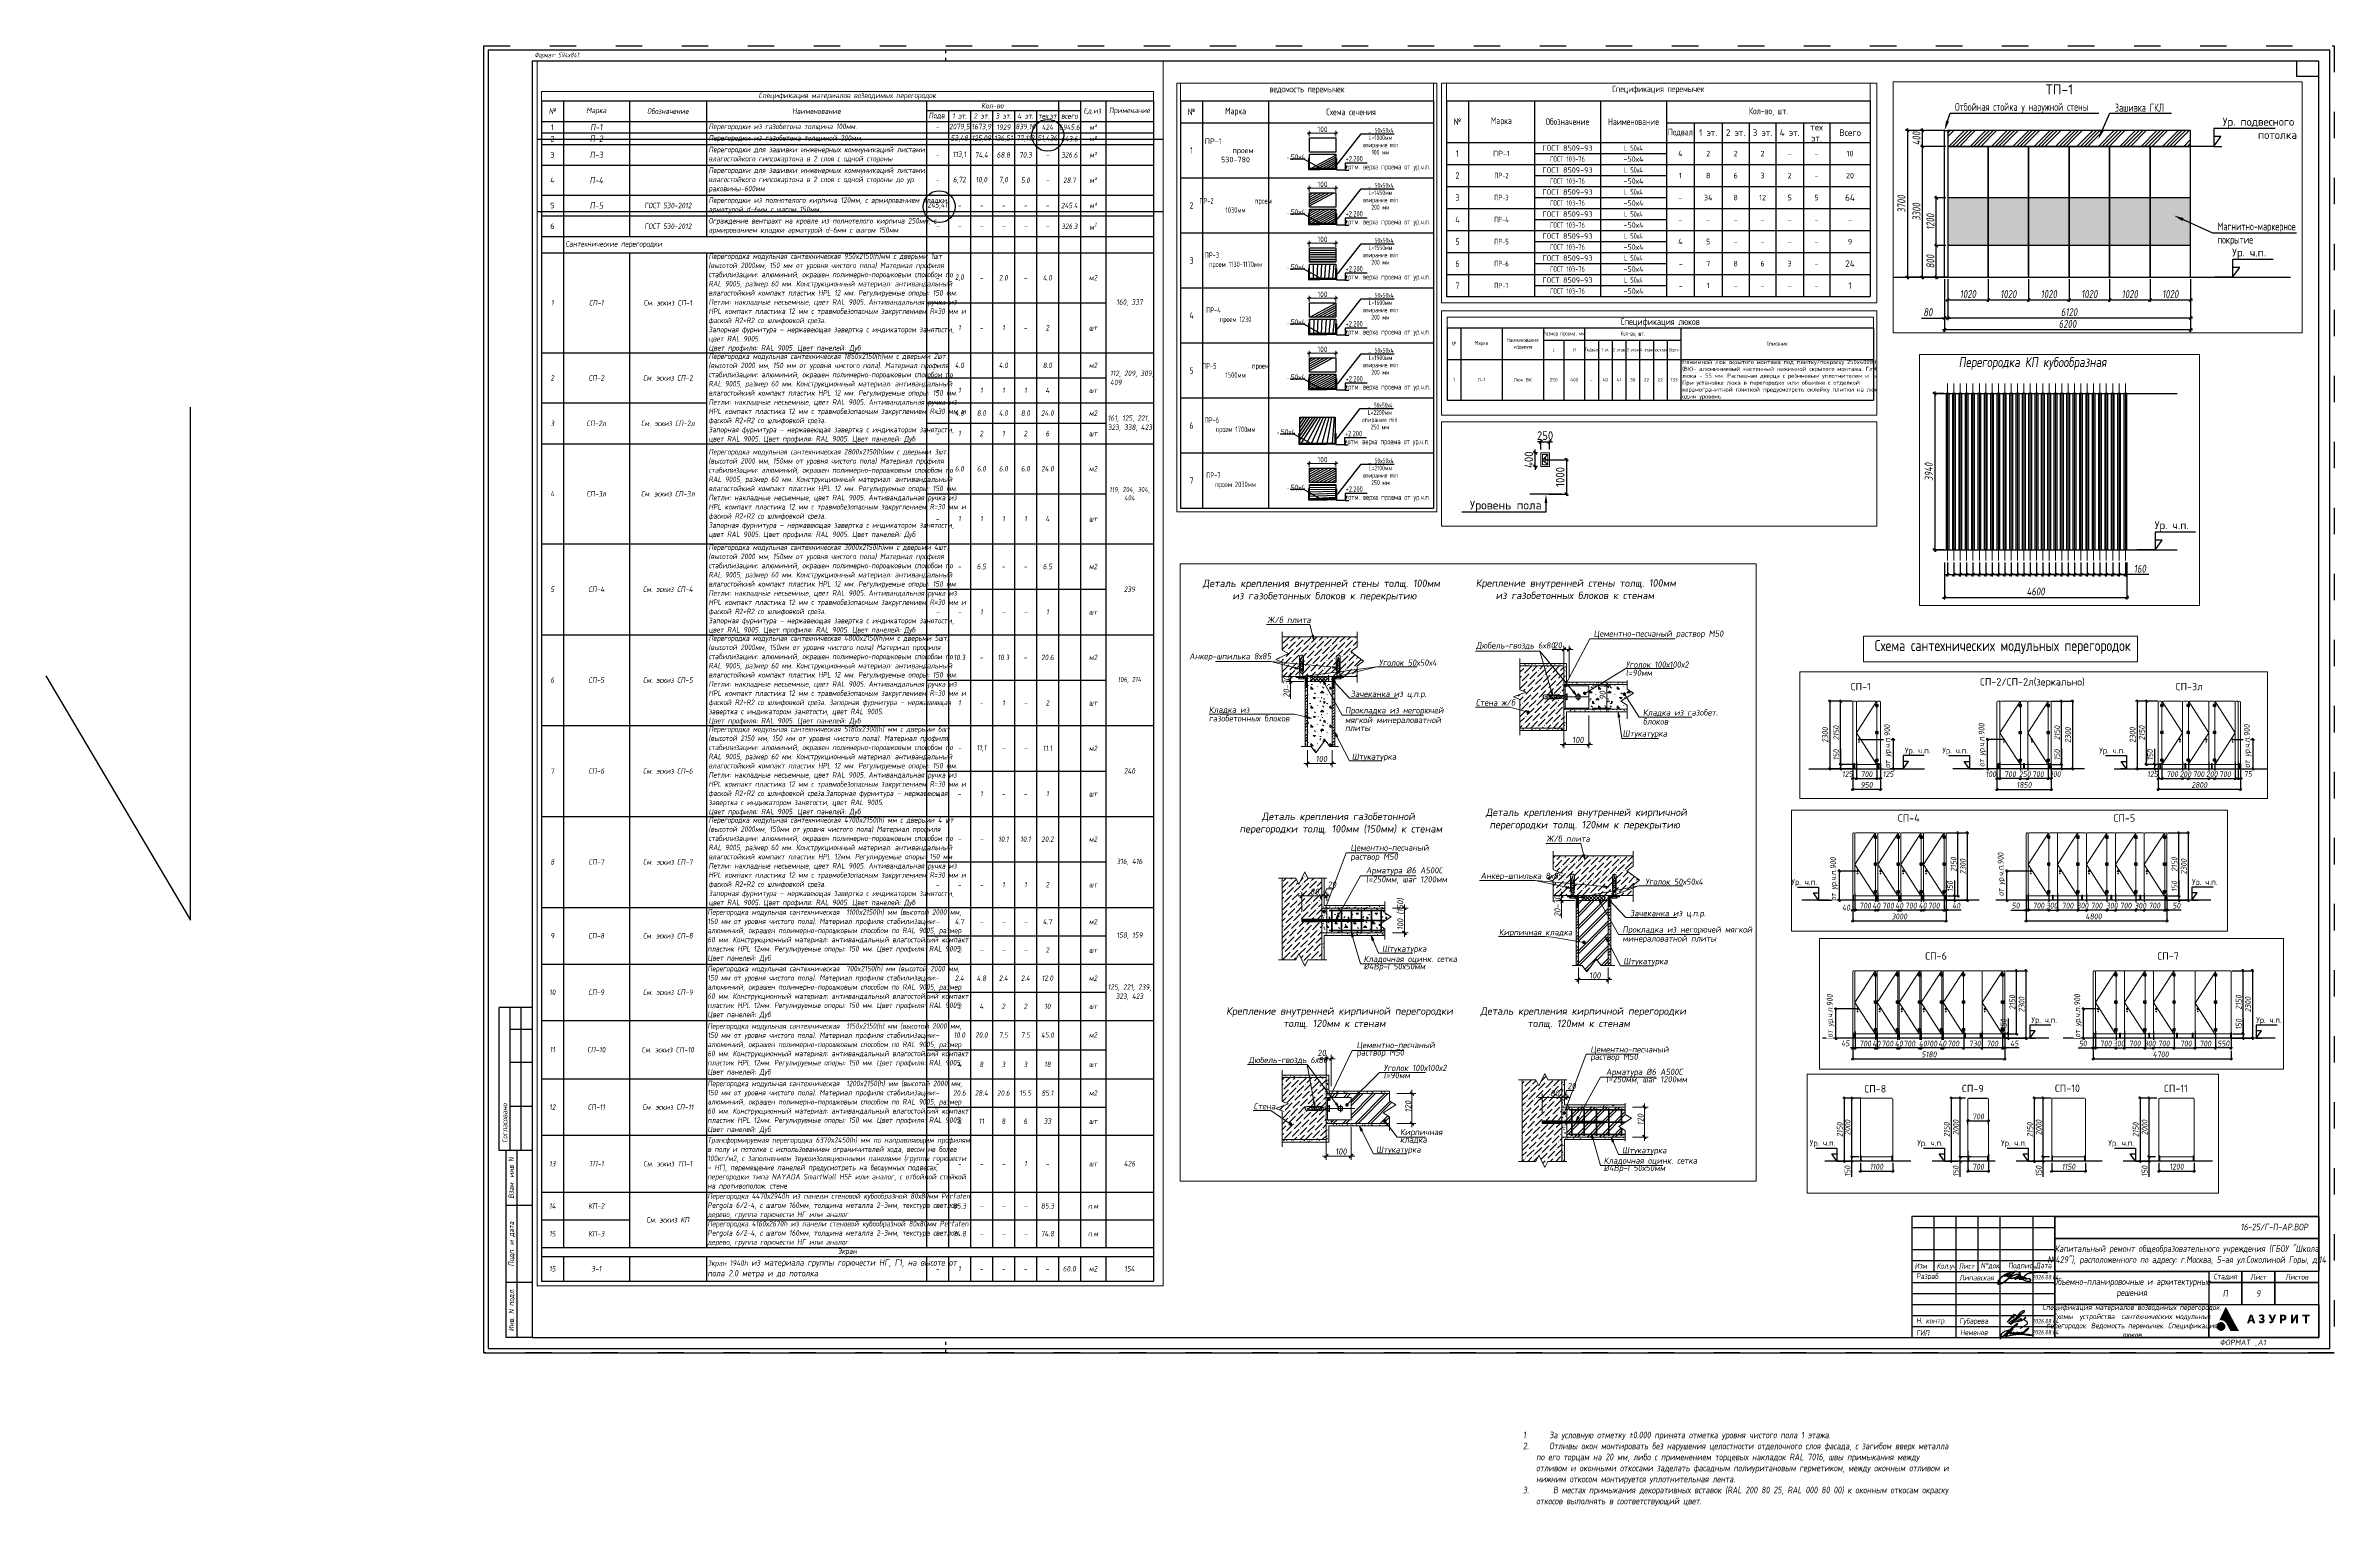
# Paper-space layout '48.возвод перегродки' of a CAD drawing. Header units: millimetres. Extents: x -428 to 612, y -91 to 573.
# The model-space entities are those that its viewports show. They can reach past a viewport. Long polylines and large blocks are cut down to what shows.
import ezdxf
from ezdxf import colors
from ezdxf.entities.mleader import LeaderData, LeaderLine
from ezdxf.enums import TextEntityAlignment as Align
from ezdxf.math import Vec2, Vec3
from ezdxf.xclip import XClip

# ---------------------------------------------------------------- set-up
doc = ezdxf.new("R2010")
doc.units = ezdxf.units.MM
doc.header["$XCLIPFRAME"] = 0
for name, pattern in [('ACAD_ISO03W100', [30, 12, -18]), ('CENTER', [50.8, 31.75, -6.35, 6.35, -6.35]), ('Штриховая', [282.222223, 141.111112, -141.111112])]:
    doc.linetypes.add(name, pattern=pattern)
doc.layers.get('Defpoints').update_dxf_attribs({"color": 3})
for name, color, linetype, lineweight in [('_0', 250, 'Continuous', 9), ('_TEXT', 189, 'Continuous', 30), ('АР Текст', 7, 'Continuous', 9), ('АР-Выноски', 5, 'Continuous', 5), ('АР_Выноски АПР', 5, 'Continuous', 5), ('АР_Оси', 193, 'Continuous', 9), ('АР_Текст', 250, 'Continuous', 5), ('АР_Штриховка_Стималит', 250, 'Continuous', 9), ('Подписи', 5, 'Continuous', 25), ('РАЗМЕРЫ ВНУТРЕННИЕ', 250, 'Continuous', 5), ('СКУД', 5, 'Continuous', 20)]:
    doc.layers.add(name, color=color, linetype=linetype, lineweight=lineweight)
for name, color, linetype in [('_RAMKA', 7, 'Continuous'), ('_STAMP', 7, 'Continuous'), ('ADSK_Штрих_Черная_1', 7, 'Continuous'), ('АР_Таблицы', 250, 'Continuous'), ('АР_Текст РД', 5, 'Continuous'), ('№ для экспертизы', 7, 'Continuous')]:
    doc.layers.add(name, color=color, linetype=linetype)
doc.layers.add('АР_ Двери', color=7, linetype='Continuous', lineweight=15, true_color=0xf42015)
doc.styles.add('ICOCPEUR', font='isocpeur.ttf')
doc.styles.add('ISOCPEUR', font='isocpeur.ttf', dxfattribs={"width": 0.7, "height": 270})
doc.styles.add('ISOCPEUR_1', font='isocpeur.ttf', dxfattribs={"width": 0.9, "height": 250})
doc.styles.add('ISOCPEUR_2', font='isocpeur.ttf', dxfattribs={"width": 0.9, "height": 300})
doc.styles.add('ISOCPEUR_9', font='isocpeur.ttf', dxfattribs={"height": 80})
doc.styles.add('Simplex', font='simplex.shx', dxfattribs={"width": 0.7, "oblique": 15, "height": 250})
doc.styles.add('Архитект', font='isocpeur.ttf', dxfattribs={"width": 0.8, "oblique": 8})
doc.styles.add('Архитектурный размер', font='isocpeur.ttf', dxfattribs={"width": 0.8, "oblique": 8})
doc.styles.add('М2', font='CS_Gost2304.shx')
doc.dimstyles.new('2_5', dxfattribs={"dimscale": 304.8, "dimtxt": 250, "dimasz": 0.305, "dimexe": 0.15, "dimexo": 0.3, "dimgap": 0.19, "dimtad": 1, "dimdec": 0, "dimzin": 0, "dimdsep": 46, "dimtxsty": 'ISOCPEUR_1', "dimblk1": 'OBLIQUE', "dimblk2": 'OBLIQUE', "dimsah": 1, "dimcen": 0.09, "dimdle": 0.15, "dimazin": 0, "dimtfac": 1, "dimtdec": 0, "dimtix": 1, "dimtmove": 1, "dimatfit": 3, "dimfxl": 1, "dimtvp": 1, "dimtolj": 1, "dimtzin": 0, "dimarcsym": 2})
doc.dimstyles.new('R_50', dxfattribs={"dimtxt": 200, "dimasz": 75, "dimexe": 50, "dimexo": 50, "dimgap": 50, "dimtad": 1, "dimdec": 0, "dimrnd": 5, "dimzin": 0, "dimdsep": 46, "dimtxsty": 'Архитектурный размер', "dimblk": 'OBLIQUE', "dimcen": 0, "dimdle": 50, "dimclrd": 256, "dimclre": 256, "dimclrt": 256, "dimadec": 0, "dimazin": 0, "dimtm": 1e-09, "dimtfac": 2, "dimtdec": 0, "dimtmove": 1, "dimatfit": 3, "dimfxl": 1, "dimtvp": 3, "dimtfill": 1, "dimtolj": 1, "dimtzin": 0, "dimarcsym": 0})
doc.dimstyles.new('М2', dxfattribs={"dimscale": 100, "dimtxt": 2.5, "dimasz": 1, "dimexe": 1, "dimexo": 0.5, "dimgap": 0.5, "dimtad": 1, "dimdec": 0, "dimrnd": 5, "dimzin": 1, "dimtxsty": 'М2', "dimblk": 'OBLIQUE', "dimcen": 2, "dimdle": 1, "dimclrd": 256, "dimclre": 256, "dimclrt": 256, "dimadec": 0, "dimazin": 0, "dimtfac": 1, "dimtdec": 0, "dimtmove": 1, "dimatfit": 1, "dimldrblk": 'NONE', "dimfxl": 1, "dimtolj": 1, "dimlwd": -1, "dimlwe": 9, "dimarcsym": 1})
pattern_1 = [(45, (8364676505.91, 936428205.26), (-112.2532015134, 112.2532015134), [])]
pattern_2 = [(45, (734723.688, 295902.292), (-22.45064, 22.45064), [])]
pattern_3 = [(45, (734723.688, 293402.292), (-22.45064, 22.45064), [])]
pattern_4 = [(45, (734723.688, 290902.292), (-22.45064, 22.45064), [])]
pattern_5 = [(45, (734723.688, 288402.292), (-22.45064, 22.45064), [])]
pattern_6 = [(45, (734723.688, 285902.292), (-22.45064, 22.45064), [])]
pattern_7 = [(45, (8364676505.91, 936423191.75), (-112.2532015134, 112.2532015134), [])]
pattern_8 = [(45, (734723.688, 280888.782), (-22.45064, 22.45064), [])]

# ---------------------------------------------------------------- blocks, each defined once
blk = doc.blocks.new('Логотип Азурит')
at = {"layer": '_STAMP', "linetype": 'Continuous', "true_color": 0x2a3756}
h = blk.add_hatch(color=159, dxfattribs=at)
h.dxf.hatch_style = 1
h.paths.add_polyline_path([(-39.4, 8.5), (-40, 9.6), (-40.6, 10.7), (-41.1, 11.7), (-41.6, 12.6), (-41.8, 12.9), (-41.9, 13), (-41.9, 12.9), (-42, 12.8), (-42.4, 12), (-42.8, 11.2), (-43.1, 10.5), (-43.5, 9.7), (-44.2, 8.3), (-44.5, 7.6), (-44.7, 7.1), (-44.8, 6.9), (-44.7, 6.9), (-44.5, 7), (-44.3, 7), (-44.1, 7), (-43.9, 7), (-43.7, 6.9), (-43.6, 6.9), (-43.4, 6.9), (-43.2, 6.8), (-43.1, 6.7), (-42.9, 6.7), (-42.7, 6.6), (-42.6, 6.5), (-42.4, 6.4), (-42.3, 6.3), (-42.2, 6.2), (-42, 6), (-41.9, 5.9), (-41.8, 5.8), (-41.7, 5.7), (-41.6, 5.5), (-41.3, 4.9), (-41, 4.4), (-40.6, 3.6), (-40, 2.6), (-39.8, 2.1), (-37.9, 2.1), (-36.5, 2.1), (-35.9, 2.1), (-36.5, 3.1), (-36.8, 3.8), (-37.2, 4.4), (-37.7, 5.3), (-38.2, 6.3), (-38.5, 6.9), (-38.9, 7.5)])
at = {"layer": '_STAMP', "linetype": 'Continuous', "true_color": 0x1447b7}
h = blk.add_hatch(color=162, dxfattribs=at)
h.dxf.hatch_style = 1
h.paths.add_polyline_path([(-42.1, 4.2), (-42.1, 4.4), (-42.1, 4.6), (-42.2, 4.8), (-42.3, 4.9), (-42.4, 5.1), (-42.5, 5.3), (-42.6, 5.4), (-42.7, 5.5), (-42.8, 5.6), (-42.9, 5.7), (-43.1, 5.9), (-43.4, 6), (-43.6, 6), (-43.9, 6.1), (-44.2, 6.1), (-44.4, 6.1), (-44.5, 6), (-44.7, 6), (-44.9, 5.9), (-45, 5.8), (-45.2, 5.7), (-45.4, 5.6), (-45.5, 5.5), (-45.6, 5.3), (-45.7, 5.2), (-45.8, 5), (-45.9, 4.9), (-46, 4.7), (-46, 4.5), (-46.1, 4.3), (-46.1, 4.1), (-46.1, 3.9), (-46, 3.7), (-46, 3.5), (-45.9, 3.4), (-45.9, 3.2), (-45.8, 3.1), (-45.7, 3), (-45.6, 2.9), (-45.5, 2.8), (-45.4, 2.7), (-45.3, 2.6), (-45.2, 2.5), (-45.1, 2.4), (-45, 2.3), (-44.8, 2.3), (-44.7, 2.2), (-44.6, 2.2), (-44.4, 2.2), (-44.3, 2.1), (-44.1, 2.1), (-43.8, 2.1), (-43.6, 2.2), (-43.3, 2.3), (-43.1, 2.4), (-42.9, 2.5), (-42.7, 2.7), (-42.6, 2.8), (-42.4, 3), (-42.3, 3.1), (-42.3, 3.3), (-42.2, 3.5), (-42.1, 3.7), (-42.1, 3.8), (-42.1, 4)])
at = {"layer": '_STAMP', "linetype": 'Continuous', "true_color": 0x2a3756}
h = blk.add_hatch(color=159, dxfattribs=at)
h.dxf.hatch_style = 1
h.paths.add_polyline_path([(-29.3, 7.9), (-29.6, 8.8), (-29.9, 9.5), (-30.4, 9.5), (-30.9, 9.5), (-30.9, 9.4), (-31.3, 8.4), (-31.6, 7.3), (-32, 6.3), (-32.2, 5.6), (-32.1, 5.6), (-31.7, 5.6), (-31.2, 5.6), (-31.1, 6), (-31, 6.4), (-30.4, 6.4), (-29.8, 6.4), (-29.6, 6), (-29.5, 5.6), (-29, 5.6), (-28.5, 5.6), (-28.6, 5.8), (-28.9, 6.8)])
h.paths.add_polyline_path([(-30.8, 7.2), (-30.7, 7.3), (-30.6, 7.9), (-30.4, 8.4), (-30.4, 8.6), (-30.4, 8.7), (-30.4, 8.6), (-30.3, 8.4), (-30.2, 8.1), (-30.1, 7.7), (-30, 7.3), (-30, 7.2), (-30.4, 7.2)], flags=16)
h = blk.add_hatch(color=159, dxfattribs=at)
h.dxf.hatch_style = 1
h.paths.add_polyline_path([(-24.4, 7.3), (-24.5, 7.4), (-24.6, 7.5), (-24.7, 7.6), (-24.8, 7.6), (-24.7, 7.7), (-24.6, 7.8), (-24.5, 7.9), (-24.5, 8), (-24.4, 8.1), (-24.3, 8.2), (-24.3, 8.3), (-24.3, 8.3), (-24.3, 8.5), (-24.3, 8.7), (-24.3, 8.7), (-24.3, 8.8), (-24.4, 9), (-24.5, 9.1), (-24.6, 9.3), (-24.8, 9.4), (-24.9, 9.5), (-25.1, 9.5), (-25.3, 9.6), (-25.6, 9.6), (-25.7, 9.6), (-25.9, 9.6), (-26.1, 9.6), (-26.2, 9.5), (-26.4, 9.5), (-26.5, 9.4), (-26.7, 9.3), (-26.8, 9.2), (-26.9, 9.2), (-26.8, 9), (-26.6, 8.7), (-26.5, 8.5), (-26.5, 8.5), (-26.5, 8.5), (-26.3, 8.6), (-26.2, 8.7), (-26.1, 8.7), (-25.9, 8.8), (-25.8, 8.8), (-25.7, 8.8), (-25.6, 8.8), (-25.5, 8.8), (-25.5, 8.7), (-25.4, 8.7), (-25.3, 8.6), (-25.3, 8.6), (-25.3, 8.5), (-25.3, 8.4), (-25.3, 8.3), (-25.3, 8.2), (-25.4, 8.1), (-25.4, 8.1), (-25.4, 8.1), (-25.5, 8), (-25.6, 8), (-25.8, 8), (-26.1, 8), (-26.1, 7.6), (-26.1, 7.2), (-25.8, 7.2), (-25.5, 7.2), (-25.5, 7.2), (-25.4, 7.2), (-25.3, 7.2), (-25.3, 7.1), (-25.2, 7.1), (-25.2, 7), (-25.2, 7), (-25.2, 6.9), (-25.2, 6.8), (-25.2, 6.7), (-25.2, 6.6), (-25.2, 6.6), (-25.3, 6.5), (-25.3, 6.5), (-25.4, 6.5), (-25.4, 6.4), (-25.5, 6.4), (-25.7, 6.4), (-25.8, 6.4), (-25.9, 6.4), (-26, 6.4), (-26.2, 6.5), (-26.3, 6.6), (-26.4, 6.7), (-26.5, 6.8), (-26.8, 6.5), (-26.9, 6.3), (-27, 6.2), (-27, 6.1), (-27, 6.1), (-26.9, 6.1), (-26.8, 6), (-26.6, 5.8), (-26.4, 5.7), (-26.2, 5.6), (-26, 5.6), (-25.8, 5.6), (-25.5, 5.6), (-25.3, 5.6), (-25.1, 5.6), (-25, 5.7), (-24.9, 5.7), (-24.7, 5.8), (-24.6, 5.9), (-24.5, 5.9), (-24.4, 6), (-24.4, 6.1), (-24.3, 6.2), (-24.3, 6.4), (-24.2, 6.5), (-24.2, 6.7), (-24.2, 6.8), (-24.2, 6.9), (-24.2, 7.1), (-24.3, 7.2), (-24.3, 7.3)])
h = blk.add_hatch(color=159, dxfattribs=at)
h.dxf.hatch_style = 1
h.paths.add_polyline_path([(-19.6, 8), (-19.4, 8.7), (-19.1, 9.2), (-19, 9.5), (-19.2, 9.5), (-19.5, 9.5), (-20, 9.5), (-20, 9.4), (-20.3, 8.7), (-20.6, 7.8), (-20.6, 7.7), (-20.7, 7.6), (-20.7, 7.6), (-20.7, 7.7), (-20.8, 8), (-21, 8.4), (-21.3, 9.1), (-21.5, 9.5), (-22.1, 9.5), (-22.6, 9.5), (-22.4, 9.2), (-21.9, 8.2), (-21.3, 7.1), (-21.1, 6.6), (-21.1, 6.6), (-21.1, 6.5), (-21.1, 6.5), (-21.2, 6.4), (-21.3, 6.4), (-21.4, 6.4), (-21.5, 6.4), (-21.5, 6.4), (-21.6, 6.4), (-21.7, 6.5), (-21.8, 6.5), (-21.9, 6.5), (-21.9, 6.4), (-22.1, 6), (-22.2, 5.9), (-22.2, 5.8), (-22.1, 5.8), (-21.9, 5.7), (-21.8, 5.6), (-21.7, 5.6), (-21.5, 5.6), (-21.3, 5.6), (-21.1, 5.6), (-21, 5.6), (-20.9, 5.7), (-20.8, 5.7), (-20.7, 5.8), (-20.6, 5.8), (-20.6, 5.9), (-20.5, 6), (-20.3, 6.2), (-20.3, 6.4), (-20.2, 6.5), (-19.9, 7.3)])
h = blk.add_hatch(color=159, dxfattribs=at)
h.dxf.hatch_style = 1
h.paths.add_polyline_path([(-14.5, 7.5), (-14.4, 7.6), (-14.4, 7.7), (-14.3, 8), (-14.3, 8.2), (-14.3, 8.4), (-14.4, 8.6), (-14.4, 8.8), (-14.5, 8.9), (-14.6, 9), (-14.6, 9.1), (-14.7, 9.2), (-14.8, 9.3), (-14.9, 9.4), (-15.1, 9.4), (-15.2, 9.5), (-15.3, 9.5), (-15.5, 9.5), (-16.3, 9.5), (-17.2, 9.5), (-17.2, 7.6), (-17.2, 5.6), (-16.7, 5.6), (-16.3, 5.6), (-16.3, 6.2), (-16.3, 6.8), (-15.9, 6.8), (-15.6, 6.8), (-15.4, 6.9), (-15.2, 6.9), (-15, 7), (-14.8, 7.1), (-14.7, 7.2), (-14.6, 7.4)])
h.paths.add_polyline_path([(-15.6, 7.7), (-15.7, 7.7), (-16, 7.7), (-16.3, 7.7), (-16.3, 8.2), (-16.3, 8.7), (-15.9, 8.7), (-15.6, 8.7), (-15.6, 8.7), (-15.5, 8.7), (-15.4, 8.6), (-15.4, 8.5), (-15.3, 8.4), (-15.3, 8.4), (-15.3, 8.2), (-15.3, 8.1), (-15.3, 8), (-15.3, 7.9), (-15.4, 7.9), (-15.4, 7.8), (-15.4, 7.8), (-15.5, 7.7)], flags=16)
h = blk.add_hatch(color=159, dxfattribs=at)
h.dxf.hatch_style = 1
h.paths.add_polyline_path([(-10.1, 7.8), (-10, 8), (-9.9, 8.1), (-9.9, 7.9), (-10, 7.5), (-10, 6.7), (-10, 5.6), (-9.5, 5.6), (-9, 5.6), (-9, 7.6), (-9, 9.5), (-9.5, 9.5), (-10, 9.5), (-10.4, 8.9), (-10.8, 8.1), (-11, 7.8), (-11.3, 7.3), (-11.4, 7.1), (-11.4, 7), (-11.4, 7.3), (-11.4, 7.8), (-11.4, 8.6), (-11.4, 9.5), (-11.9, 9.5), (-12.3, 9.5), (-12.3, 7.6), (-12.3, 5.6), (-11.9, 5.6), (-11.4, 5.6), (-11.2, 5.9), (-10.6, 6.9), (-10.3, 7.4)])
h = blk.add_hatch(color=159, dxfattribs=at)
h.dxf.hatch_style = 1
h.paths.add_polyline_path([(-3.7, 9.1), (-3.7, 9.5), (-5.4, 9.5), (-7.1, 9.5), (-7.1, 9.1), (-7.1, 8.7), (-6.5, 8.7), (-5.9, 8.7), (-5.9, 7.2), (-5.9, 5.6), (-5.4, 5.6), (-5, 5.6), (-5, 7.2), (-5, 8.7), (-4.3, 8.7), (-3.7, 8.7)])
blk = doc.blocks.new('Неменов')
at = {"layer": 'Подписи'}
for points in [[(44385.28, 26773.62), (44385.4, 26773.92), (44385.82, 26774.46), (44386.26, 26774.88), (44386.68, 26775.31), (44386.92, 26775.52), (44387.56, 26776.07), (44386.71, 26775.48), (44386.36, 26775.33), (44385.84, 26775.08), (44385.47, 26774.85), (44385.17, 26774.54), (44384.9, 26774.25), (44384.73, 26774), (44384.56, 26773.64), (44384.97, 26774.05), (44385.56, 26774.6), (44386.05, 26775.09), (44386.7, 26775.75), (44387.01, 26776.08), (44387.52, 26776.69), (44387.97, 26777.16), (44388.49, 26777.69), (44388.73, 26777.9), (44389, 26778.06), (44389.12, 26778.06), (44389.12, 26777.92), (44388.98, 26777.64), (44388.37, 26777.08), (44387.89, 26776.67), (44387.28, 26776.32), (44386.37, 26775.82), (44385.14, 26775.39), (44383.93, 26774.83), (44383.43, 26774.36), (44383.22, 26773.85), (44383.22, 26773.49), (44383.72, 26773.37), (44384.08, 26773.64), (44385.13, 26774.59), (44386.04, 26775.51), (44386.97, 26776.37), (44385.33, 26774.76)], [(44386.27, 26774.52), (44386.76, 26774.69), (44387.03, 26774.95), (44386.83, 26774.95), (44386.31, 26774.62), (44386.27, 26774.52), (44386.27, 26774.45), (44387.35, 26774.7), (44386.98, 26774.46), (44387.97, 26774.88), (44387.47, 26774.52), (44387.47, 26774.4), (44388.35, 26774.86), (44388, 26774.48), (44389.15, 26774.96), (44388.51, 26774.46), (44389.67, 26774.88), (44389.02, 26774.44), (44390, 26774.86), (44389.59, 26774.46), (44390.84, 26774.98), (44390.23, 26774.54), (44391.84, 26775.15), (44392.4, 26775.45), (44392.82, 26775.9), (44393.19, 26776.38), (44392.41, 26775.93), (44391.71, 26775.35), (44391.18, 26774.88), (44390.97, 26774.55), (44390.97, 26774.44), (44391.38, 26774.51), (44391.54, 26774.67), (44391.11, 26774.67), (44390.59, 26774.54), (44390.46, 26774.41), (44390.9, 26774.2), (44394.9, 26773.96)], [(44383.03, 26772.46), (44383.03, 26772.68), (44383.41, 26772.91), (44384.1, 26773.16), (44385.03, 26773.42), (44386.21, 26773.74), (44387.75, 26774), (44389.31, 26774.23), (44390.9, 26774.23), (44392.49, 26774.23), (44394.9, 26773.96)]]:
    blk.add_spline(points, degree=3, dxfattribs=at)
blk = doc.blocks.new('_Azurit_Stamp 1')
at = {"color": 172, "lineweight": 9, "true_color": 0x1616e3}
for p, q in [((-138.5, 10.6), (-141.7, 7.1)), ((-138.5, 10.6), (-141.6, 7)), ((-137.9, 8.6), (-135.6, 11.5)), ((-137.8, 8.7), (-135.6, 11.4)), ((-135.6, 11.5), (-134.3, 12.3)), ((-135.6, 11.4), (-134.3, 12.2)), ((-141.7, 7.1), (-138.6, 9.8)), ((-141.7, 7), (-138.6, 9.7)), ((-140.3, 6), (-138.4, 8)), ((-140, 5.9), (-140.3, 6)), ((-140.2, 6), (-138.4, 8)), ((-140, 6), (-140.2, 6)), ((-139.8, 6.1), (-140, 6)), ((-139.7, 6), (-140, 5.9)), ((-139.1, 6.7), (-139.8, 6.1)), ((-139.1, 6.6), (-139.7, 6)), ((-139.1, 6.6), (-139, 6.7)), ((-139, 6.8), (-138.4, 7.3)), ((-138.9, 6.8), (-138.4, 7.3)), ((-138.5, 9.8), (-138.3, 10)), ((-138.5, 9.8), (-138.3, 10)), ((-138.4, 8), (-137.9, 8.6)), ((-138.4, 8.1), (-138.1, 8.5)), ((-138.4, 7.1), (-138.4, 7)), ((-138.4, 7), (-138.2, 6.9)), ((-138.3, 7.4), (-135.8, 9.6)), ((-138.1, 8), (-138.3, 7.5)), ((-138.3, 7.4), (-138.3, 7.2)), ((-138.3, 7.2), (-138.3, 7)), ((-138.3, 7), (-138.2, 6.9)), ((-138.2, 7.5), (-135.8, 9.6)), ((-138, 7.9), (-138.2, 7.5)), ((-138.2, 6.9), (-137.7, 7.1)), ((-138.2, 6.9), (-137.7, 7)), ((-138.2, 6.9), (-137.7, 7)), ((-135.9, 9.7), (-138, 8)), ((-135.8, 9.6), (-138, 7.9)), ((-137.7, 7.1), (-135.5, 8.7)), ((-137.7, 7), (-136.5, 7.9)), ((-136.3, 8), (-136.8, 7.4)), ((-136.5, 7.9), (-136.8, 7.5)), ((-136.3, 8), (-135.4, 8.6)), ((-136.3, 7.2), (-135.9, 7.6)), ((-135.5, 8.7), (-136.2, 8.2)), ((-136.2, 7.2), (-135.8, 7.6)), ((-136.1, 8.1), (-136.1, 8.1)), ((-135.2, 8.4), (-135.9, 7.6)), ((-135.1, 8.4), (-135.8, 7.7)), ((-135.8, 7.7), (-135, 8.3)), ((-135.8, 7.6), (-135.7, 7.5)), ((-135.7, 7.6), (-135, 8.3)), ((-135.6, 7.5), (-135.7, 7.6)), ((-135.7, 7.5), (-135.5, 7.4)), ((-132.8, 5.9), (-135.7, 4.1)), ((-132.8, 5.9), (-135.7, 4.1)), ((-135.6, 7.5), (-135.5, 7.5)), ((-135.5, 8.7), (-135.4, 8.6)), ((-135.5, 7.5), (-135.2, 7.6)), ((-135.5, 7.4), (-135.2, 7.5)), ((-135.2, 7.6), (-134, 8.4)), ((-135.2, 7.5), (-133.9, 8.3)), ((-133.8, 8.1), (-132.5, 7)), ((-133.8, 8.1), (-132.5, 7.1)), ((-133.3, 9.2), (-133.4, 9.2)), ((-133.3, 9.1), (-133.4, 9.2)), ((-133.2, 9.1), (-133.3, 9.2)), ((-133.3, 9.1), (-133.3, 9.1))]:
    blk.add_line(p, q, dxfattribs=at)
for points in [[(-138.3, 10), (-137.9, 10.4, 0.664719), (-138, 10.5, 0.116051), (-138.4, 10.3, 0.12803), (-138.5, 10), (-138.6, 9.8)], [(-138.3, 10), (-137.9, 10.4, 0.620604), (-138, 10.5, 0.116009), (-138.3, 10.3, 0.126024), (-138.5, 10), (-138.5, 9.8)], [(-137.9, 8.6), (-137.6, 8.8), (-133.8, 11.7, 0.828646), (-134.3, 12.3)], [(-137.8, 8.7), (-137.6, 8.8), (-133.9, 11.8, 0.817588), (-134.3, 12.2)]]:
    blk.add_lwpolyline(points, format="xyb", dxfattribs=at)
for points in [[(-139.1, 6.7), (-139.9, 6.4), (-140.6, 6.3), (-140.9, 6.4), (-140.9, 6.5), (-140.6, 6.9), (-138.5, 8.3)], [(-139, 6.8), (-139.9, 6.5), (-140.6, 6.4), (-140.8, 6.4), (-140.8, 6.5), (-140.5, 6.9), (-138.5, 8.2), (-138.4, 8)], [(-138.4, 7.1), (-138.8, 6.8), (-139, 6.7)], [(-138.4, 7.2), (-138.4, 7.2), (-138.8, 6.8), (-138.9, 6.8)], [(-138.5, 9.8), (-138.6, 8.9), (-138.4, 8.3)], [(-138.6, 9.7), (-138.6, 8.9), (-138.5, 8.3)], [(-138.4, 8.3), (-137.9, 8.6)], [(-138.4, 8.2), (-138.1, 8.5)], [(-138.4, 8.2), (-138.4, 8.1)], [(-138.4, 8), (-138.3, 7.5)], [(-138.4, 8), (-138.3, 7.5), (-138.4, 7.3)]]:
    blk.add_lwpolyline(points, dxfattribs=at)
for centre, radius, start, end in [((-136.6, 7.3), 0.222, 144.8899, 225.505), ((-136.6, 7.3), 0.164, 144.8899, 225.505), ((-136.5, 7.6), 0.486, 237.4946, 304.5474), ((-136.5, 7.6), 0.428, 237.4946, 304.5474), ((-135.8, 9.6), 0.0636, 335.3486, 107.8343), ((-135.1, 8.3), 0.131, 327.1495, 150.1539), ((-135.1, 8.3), 0.0731, 327.1495, 150.1539), ((-133.3, 8.5), 0.682, 96.4472, 194.9902), ((-133.3, 8.5), 0.624, 96.4472, 193.5642), ((-134.6, 9.6), 1.49, 299.157, 339.3007), ((-134.6, 9.6), 1.44, 299.6881, 338.4776), ((-133.3, 8.5), 0.682, 200.0512, 220.3111), ((-133.3, 8.5), 0.624, 199.0634, 220.3111), ((-133.1, 6.6), 0.707, 295.4048, 36.3986), ((-133.1, 6.6), 0.765, 295.4048, 36.3986)]:
    blk.add_arc(centre, radius, start, end, dxfattribs=at)
at = {"color": 162, "lineweight": 9, "true_color": 0x0034d1}
for points, knots in [([(-140.6, 27.2), (-141, 26.8), (-141.5, 26.3), (-142.3, 25.6), (-142.7, 25.2), (-143.4, 24.8), (-143.7, 24.6), (-144.4, 24.3), (-144.8, 24.1), (-145.4, 24), (-145.6, 24), (-145.9, 24.2), (-145.9, 24.4), (-146, 24.6), (-146, 24.8), (-145.9, 25.2), (-145.8, 25.5), (-145.6, 26), (-145.4, 26.2), (-144.9, 26.8), (-144.6, 27.2), (-143.8, 27.9), (-143.3, 28.2), (-142.4, 28.8), (-141.9, 29), (-141.4, 29.3), (-141.3, 29.3), (-141.2, 29.3)], [1.927995, 1.927995, 1.927995, 1.927995, 2.162861, 2.162861, 2.342684, 2.342684, 2.481252, 2.481252, 2.589465, 2.589465, 2.644352, 2.644352, 2.684993, 2.684993, 2.725633, 2.725633, 2.816518, 2.816518, 2.907403, 2.907403, 3.101021, 3.101021, 3.294638, 3.294638, 3.488255, 3.488255, 3.514244, 3.514244, 3.514244, 3.514244]), ([(-141.5, 27.9), (-141.3, 27.9), (-141.2, 28), (-140.9, 28), (-140.8, 28.1), (-140.4, 28.3), (-140.2, 28.5), (-140, 28.6)], [0.9055552, 0.9055552, 0.9055552, 0.9055552, 0.9629326, 0.9629326, 1.02031, 1.02031, 1.1239395, 1.1239395, 1.1239395, 1.1239395]), ([(-136.1, 28.2), (-136.4, 28), (-136.6, 27.8), (-137.1, 27.5), (-137.4, 27.4), (-138, 27.2), (-138.2, 27), (-138.7, 26.9), (-138.9, 26.8), (-139.3, 26.8), (-139.5, 26.7), (-139.9, 26.7), (-140.1, 26.7), (-140.3, 26.8), (-140.4, 26.8), (-140.6, 27), (-140.6, 27.1), (-140.6, 27.2)], [4.3062538, 4.3062538, 4.3062538, 4.3062538, 4.4138757, 4.4138757, 4.5214976, 4.5214976, 4.6291196, 4.6291196, 4.7090277, 4.7090277, 4.7729116, 4.7729116, 4.8231548, 4.8231548, 4.8495834, 4.8495834, 4.87234, 4.87234, 4.87234, 4.87234]), ([(-140.2, 27.7), (-139.8, 27.9), (-139.3, 28.1), (-138.6, 28.4), (-138.3, 28.5), (-137.7, 28.7), (-137.4, 28.8), (-136.7, 28.8), (-136.5, 28.9), (-136.2, 28.8)], [4.9347748, 4.9347748, 4.9347748, 4.9347748, 5.0568055, 5.0568055, 5.1788362, 5.1788362, 5.3146558, 5.3146558, 5.3908243, 5.3908243, 5.3908243, 5.3908243]), ([(-136.3, 27.2), (-136.4, 27.1), (-136.5, 27), (-136.9, 26.7), (-137.2, 26.6), (-137.6, 26.5), (-137.7, 26.4), (-137.8, 26.4), (-137.8, 26.4), (-137.9, 26.4), (-138, 26.4), (-138.1, 26.5), (-138.2, 26.6), (-138.1, 26.7), (-138.1, 26.8), (-138.1, 26.9), (-138.1, 26.9), (-138, 26.9), (-138, 27), (-137.8, 27.1), (-137.7, 27.2), (-137.5, 27.3), (-137.4, 27.3), (-137.1, 27.4), (-136.9, 27.5), (-136.7, 27.6), (-136.6, 27.6), (-136.5, 27.6)], [5.5967371, 5.5967371, 5.5967371, 5.5967371, 5.6654435, 5.6654435, 5.7341498, 5.7341498, 5.7599769, 5.7599769, 5.7754743, 5.7754743, 5.7848694, 5.7848694, 5.7920528, 5.7920528, 5.7992363, 5.7992363, 5.8064198, 5.8064198, 5.8255794, 5.8255794, 5.8652806, 5.8652806, 5.9049817, 5.9049817, 5.9720452, 5.9720452, 5.9983972, 5.9983972, 5.9983972, 5.9983972]), ([(-137.8, 30.1), (-137.4, 30.1), (-137, 30.1), (-136.4, 29.9), (-136.2, 29.8), (-135.8, 29.5), (-135.6, 29.2), (-135.7, 28.8), (-135.7, 28.7), (-135.7, 28.6)], [3.9400756, 3.9400756, 3.9400756, 3.9400756, 4.077799, 4.077799, 4.1515227, 4.1515227, 4.2252463, 4.2252463, 4.2499379, 4.2499379, 4.2499379, 4.2499379]), ([(-135.2, 26.6), (-135.3, 26.6), (-135.4, 26.5), (-135.6, 26.4), (-135.7, 26.4), (-135.8, 26.4), (-135.9, 26.4), (-136, 26.4), (-136.1, 26.4), (-136.2, 26.6), (-136.2, 26.7), (-136.2, 26.8), (-136.1, 26.8), (-136.1, 26.9), (-136, 27), (-135.9, 27.1), (-135.8, 27.1), (-135.6, 27.3), (-135.4, 27.3), (-135.2, 27.4)], [6.3030834, 6.3030834, 6.3030834, 6.3030834, 6.3311025, 6.3311025, 6.3581066, 6.3581066, 6.3684891, 6.3684891, 6.3749758, 6.3749758, 6.3814625, 6.3814625, 6.3879491, 6.3879491, 6.4022384, 6.4022384, 6.4305971, 6.4305971, 6.4944159, 6.4944159, 6.4944159, 6.4944159]), ([(-135.7, 28.6), (-135.6, 28.5), (-135.6, 28.4), (-135.6, 28.1), (-135.6, 28), (-135.7, 27.9), (-135.7, 27.9), (-135.7, 27.8)], [5.43291642, 5.43291642, 5.43291642, 5.43291642, 5.46279586, 5.46279586, 5.4926753, 5.4926753, 5.50331351, 5.50331351, 5.50331351, 5.50331351]), ([(-135.7, 27.8), (-135.6, 27.8), (-135.5, 27.8), (-135.2, 27.9), (-135, 27.8), (-134.7, 27.6), (-134.7, 27.6), (-134.6, 27.5)], [6.0978529, 6.0978529, 6.0978529, 6.0978529, 6.1425729, 6.1425729, 6.1872929, 6.1872929, 6.2036694, 6.2036694, 6.2036694, 6.2036694]), ([(-134.4, 26.6), (-134.4, 26.6), (-134.5, 26.5), (-134.7, 26.4), (-134.7, 26.4), (-134.9, 26.4), (-134.9, 26.4), (-135, 26.4), (-135.1, 26.4), (-135.2, 26.6), (-135.2, 26.6), (-135.2, 26.6)], [6.63437936, 6.63437936, 6.63437936, 6.63437936, 6.65591892, 6.65591892, 6.6718971, 6.6718971, 6.68234273, 6.68234273, 6.6889962, 6.6889962, 6.69151939, 6.69151939, 6.69151939, 6.69151939]), ([(-133.2, 26.7), (-133, 26.7), (-132.7, 26.8), (-132, 26.9), (-131.7, 26.9), (-131.2, 26.7), (-131, 26.4), (-130.9, 26), (-130.9, 25.8), (-131.1, 25.5), (-131.3, 25.4), (-131.6, 25.4), (-131.8, 25.3), (-132.3, 25.3), (-132.6, 25.4), (-133.2, 25.5), (-133.4, 25.6), (-133.9, 25.8), (-134.1, 26), (-134.3, 26.3), (-134.4, 26.5), (-134.4, 26.6)], [7.0162906, 7.0162906, 7.0162906, 7.0162906, 7.0993883, 7.0993883, 7.1824861, 7.1824861, 7.2545595, 7.2545595, 7.301037, 7.301037, 7.3475144, 7.3475144, 7.3939919, 7.3939919, 7.486045, 7.486045, 7.578098, 7.578098, 7.6546435, 7.6546435, 7.6967383, 7.6967383, 7.6967383, 7.6967383]), ([(-134.3, 27.3), (-134.1, 27.8), (-133.8, 28.1), (-133.1, 28.6), (-132.7, 28.9), (-131.9, 29.3), (-131.5, 29.4), (-130.2, 29.6), (-129.4, 29.7), (-127.9, 29.8), (-127.3, 29.8), (-126.2, 29.8), (-125.8, 29.7), (-124.9, 29.7), (-124.5, 29.6), (-123.8, 29.6), (-123.5, 29.5), (-123.3, 29.5)], [7.769656, 7.769656, 7.769656, 7.769656, 7.921996, 7.921996, 8.074335, 8.074335, 8.226675, 8.226675, 8.542229, 8.542229, 8.775159, 8.775159, 8.93404, 8.93404, 9.09292, 9.09292, 9.186254, 9.186254, 9.186254, 9.186254]), ([(-133.8, 27.2), (-133.7, 27.3), (-133.6, 27.3), (-133.5, 27.3), (-133.4, 27.3), (-133.3, 27.3), (-133.2, 27.3), (-133.1, 27.1), (-133.1, 27), (-133.1, 26.9), (-133.2, 26.9), (-133.2, 26.8), (-133.2, 26.8), (-133.2, 26.7)], [6.85701628, 6.85701628, 6.85701628, 6.85701628, 6.88166544, 6.88166544, 6.8944683, 6.8944683, 6.90289754, 6.90289754, 6.91132677, 6.91132677, 6.91975601, 6.91975601, 6.93200035, 6.93200035, 6.93200035, 6.93200035])]:
    blk.add_open_spline(points, degree=3, knots=knots, dxfattribs=at)
at = {"color": 162, "lineweight": 18, "true_color": 0x0034d1}
blk.add_spline([(-142.9, 27.8), (-142.9, 27.7), (-142.7, 27.7), (-142.1, 27.9), (-141.6, 28.1), (-141, 28.5), (-140.6, 28.8), (-140.3, 29.1), (-140, 29.3), (-139.9, 29.5), (-139.9, 29.7), (-140.3, 29.7), (-140.6, 29.5), (-141.1, 29.1), (-141.4, 28.8), (-141.7, 28.4), (-141.9, 28), (-141.7, 27.7), (-141.4, 27.7), (-140.8, 27.8), (-140.4, 28), (-140, 28.3), (-139.5, 28.6), (-138.9, 29.1), (-138.3, 29.6), (-138.1, 29.9), (-138, 30.2), (-138.5, 29.9), (-138.9, 29.5), (-139.2, 29.1), (-139.8, 28.4), (-140.5, 27.6), (-141.3, 26.9), (-142.2, 26), (-143.1, 25.3), (-144.3, 24.6), (-145.7, 24.4), (-145.6, 25.2), (-145.2, 26), (-144.5, 26.9), (-143.5, 27.8), (-142, 28.7), (-140.9, 29.2), (-139.5, 29.6), (-138.1, 29.8), (-137.1, 29.8), (-136.4, 29.6), (-136, 29.3), (-135.9, 28.9), (-136.3, 28.3), (-137.3, 27.7), (-138.5, 27.2), (-139.6, 27), (-140.3, 27.1), (-139.1, 27.9), (-138, 28.4), (-136.6, 28.6), (-135.9, 28.4), (-135.9, 27.9), (-136.1, 27.6), (-136.5, 27.3), (-137, 27), (-137.9, 26.7), (-137.6, 26.9), (-137.3, 27.1), (-137.1, 27.2), (-136.7, 27.3), (-136.1, 27.5), (-135.4, 27.6), (-134.9, 27.5), (-134.9, 27.4), (-134.9, 27.2), (-135.3, 26.9), (-135.7, 26.7), (-135.9, 26.7), (-135.8, 26.8), (-135.5, 27), (-135.1, 27.1), (-134.8, 27.2), (-134.5, 27.2), (-134.4, 27.1), (-134.6, 26.8), (-134.7, 26.7), (-135, 26.7), (-134.9, 26.8), (-134.8, 26.9), (-134.2, 26.9), (-133.9, 26.9), (-133.4, 27), (-133.5, 26.7), (-132.2, 26.6), (-131.2, 26.3), (-131.1, 26), (-132.7, 25.6), (-133.5, 25.9), (-134.1, 26.4), (-134.1, 27.1), (-133.7, 27.8), (-133.1, 28.3), (-132.3, 28.9), (-130.8, 29.2), (-129.2, 29.4), (-127.5, 29.5), (-126.3, 29.5), (-125.8, 29.5), (-124.6, 29.4), (-123.3, 29.3)], degree=3, dxfattribs=at)
at = {"color": 162, "lineweight": 9, "true_color": 0x0034d1}
for points in [[(-142.7, 27.9), (-142.4, 28), (-142.3, 28), (-142.1, 28.2)], [(-141.3, 28.6), (-141.1, 28.7), (-140.8, 28.9), (-140.6, 29)], [(-141, 28.9), (-141.1, 28.8), (-141.2, 28.7), (-141.3, 28.6)], [(-139.6, 28.2), (-139.8, 28), (-140, 27.8), (-140.2, 27.7)], [(-139.7, 29.8), (-139.4, 29.9), (-139, 30), (-138.7, 30)], [(-134.6, 27.5), (-134.5, 27.5), (-134.4, 27.4), (-134.3, 27.3)]]:
    blk.add_open_spline(points, degree=3, dxfattribs=at)
at = {"layer": '_STAMP', "lineweight": 30}
for p, q in [((-175, 55), (-175, 30)), ((-165, 55), (-165, 0)), ((-155, 55), (-155, 30)), ((-145, 55), (-145, 0)), ((-130, 55), (-130, 0)), ((-185, 35), (-120, 35)), ((-185, 30), (-120, 30))]:
    blk.add_line(p, q, dxfattribs=at)
at = {"layer": '_STAMP', "lineweight": -2}
for p, q in [((-120, 55), (-120, 0)), ((-185, 50), (-120, 50)), ((-185, 40), (-120, 40)), ((-185, 25), (-120, 25)), ((-185, 20), (-120, 20)), ((-185, 15), (-120, 15)), ((-185, 10), (-120, 10)), ((-185, 5), (-120, 5))]:
    blk.add_line(p, q, dxfattribs=at)
blk.add_lwpolyline([(-185, 0), (0, 0), (0, 55), (-185, 55)], close=True, dxfattribs=at)
at = {"layer": '_STAMP', "lineweight": 30}
for points in [[(-185, 0), (0, 0), (0, 55), (-185, 55)], [(-120, 55), (0, 55), (0, 45), (-120, 45)], [(-120, 45), (0, 45), (0, 30), (-120, 30)], [(-120, 30), (-50, 30), (-50, 15), (-120, 15)], [(-50, 25), (-35, 25), (-35, 30), (-50, 30)], [(-50, 15), (-35, 15), (-35, 25), (-50, 25)], [(-35, 25), (-20, 25), (-20, 30), (-35, 30)], [(-35, 15), (-20, 15), (-20, 25), (-35, 25)], [(-20, 25), (0, 25), (0, 30), (-20, 30)], [(-20, 15), (0, 15), (0, 25), (-20, 25)], [(-120, 15), (-50, 15), (-50, 0), (-120, 0)], [(-50, 15), (0, 15), (0, 0), (-50, 0)]]:
    blk.add_lwpolyline(points, close=True, dxfattribs=at)
at = {"linetype": 'Continuous'}
blk.add_blockref('Логотип Азурит', (-0.4, 0.9), dxfattribs=at)
at = {"color": 172, "true_color": 0x1616e3, "xscale": 1.266684842857199, "yscale": 1.266684842857199, "zscale": 1.266684842857199}
blk.add_blockref('Неменов', (-56364, -33913), dxfattribs=at)
at = {"layer": '_STAMP', "style": 'Архитект', "oblique": 8, "width": 0.8}
for p in [(-130.3, 26.4), (-130.3, 6.4), (-130.3, 1.4)]:
    blk.add_text('2026.08.04', height=2, dxfattribs=at).set_placement(p)
at = {"layer": '_STAMP', "color": 7, "lineweight": -2, "char_height": 3, "attachment_point": 5, "style": 'Архитектурный размер'}
for s, insert, width in [('Капитальный ремонт общеобразовательного учреждения (ГБОУ "Школа №429"), расположенного по адресу: г.Москва, 5-ая ул.Соколиной Горы, д.14 ', (-60, 37.5), 120), ('Объемно-планировочные и архитектурные решения', (-85, 22.5), 70)]:
    blk.add_mtext(s, dxfattribs=dict(at, insert=insert, width=width))
at = {"layer": '_STAMP', "color": 7, "lineweight": -2, "attachment_point": 4}
for s, width, gutter_width, heights, insert, char_height, style in [('{\\C256;\\c0;16-25/Г-П-АР.ВОР}', 69.159, 0, [9.61], (-35.5, 50.2), 3, 'Архитектурный размер'), ('Изм', 10, 12.5, [0], (-183.7, 32.5), 2.5, 'Архитект'), ('Кол.уч', 10, 12.5, [0], (-173.7, 32.2), 2.5, 'Архитект'), ('Лист', 10, 12.5, [0], (-163.7, 32.5), 2.5, 'Архитект'), ('N%%Dдок', 10, 12.5, [0], (-153.7, 32.5), 2.5, 'Архитект'), ('Подпись', 10, 12.5, [0], (-141.2, 32.5), 2.5, 'Архитект'), ('Дата', 10, 12.5, [0], (-128.7, 32.5), 2.5, 'Архитект'), ('Разраб.', 20, 12.5, [0], (-183, 27.5), 2.5, 'Архитект'), ('Липавская', 19.036, 12.5, [0], (-163.4, 27.2), 2.5, 'Архитект'), ('Н. контр.', 20, 12.5, [0], (-183, 7.3), 2.5, 'Архитект'), ('ГИП', 20, 12.5, [0], (-183, 2), 2.5, 'Архитектурный размер'), ('Губарева', 19.036, 12.5, [0], (-163.4, 7.2), 2.5, 'Архитект'), ('Неменов', 19.036, 12.5, [0], (-163, 2.3), 2.5, 'Архитектурный размер')]:
    blk.add_mtext_dynamic_manual_height_columns(s, width=width, gutter_width=gutter_width, heights=heights, dxfattribs=dict(at, insert=insert, char_height=char_height, style=style))
at = {"layer": '_STAMP', "lineweight": -2, "char_height": 2.5, "attachment_point": 5, "style": 'Архитект'}
for s, insert in [('Стадия', (-42.5, 27.5)), ('Лист', (-27.5, 27.5)), ('Листов', (-10, 27.5))]:
    blk.add_mtext_dynamic_manual_height_columns(s, width=15, gutter_width=12.5, heights=[0], dxfattribs=dict(at, insert=insert))
blk = doc.blocks.new('_DOP_POLE')
at = {"layer": '_STAMP', "lineweight": 30}
for p, q in [((-15, 85), (-15, 150)), ((0, 150), (-15, 150)), ((-10, 85), (-10, 150)), ((0, 150), (0, 0)), ((0, 140), (-10, 140)), ((0, 125), (-10, 125)), ((0, 105), (-10, 105)), ((0, 85), (-15, 85)), ((-12, 85), (-12, 0)), ((-7, 85), (-7, 0)), ((0, 60), (-12, 60)), ((0, 25), (-12, 25)), ((0, 0), (-12, 0))]:
    blk.add_line(p, q, dxfattribs=at)
at = {"layer": '_STAMP'}
blk.add_line((-5, 85), (-5, 150), dxfattribs=at)
at = {"layer": '_TEXT', "style": 'Архитект', "oblique": 8, "width": 0.8}
for s, p in [('Согласовано', (-12.5, 97.5)), ('Взам. инв N', (-9.5, 72.5)), ('Подп. и дата', (-9.5, 42.5)), ('Инв. N подл.', (-9.5, 12.5))]:
    blk.add_text(s, height=2.5, rotation=90, dxfattribs=at).set_placement(p, align=Align.MIDDLE_CENTER)
blk = doc.blocks.new('*U7')
at = {"color": 0}
for p, q in [((824, 580), (824, 587)), ((834, 580), (824, 580))]:
    blk.add_line(p, q, dxfattribs=at)
at = {"layer": '_RAMKA', "color": 253, "linetype": 'ACAD_ISO03W100', "ltscale": 0.12}
for p, q in [((210, 587), (210, 594)), ((210, 0), (210, 7))]:
    blk.add_line(p, q, dxfattribs=at)
at = {"layer": '_RAMKA', "color": 0}
for points in [[(2, 2), (839, 2), (839, 592), (2, 592)], [(22, 7), (834, 7), (834, 587), (22, 587)]]:
    blk.add_lwpolyline(points, close=True, dxfattribs=at)
at = {"layer": 'Defpoints', "color": 255}
for q in [(0, 594), (841, 0)]:
    blk.add_line((0, 0), q, dxfattribs=at)
at = {"layer": 'Defpoints', "color": 253, "linetype": 'ACAD_ISO03W100'}
blk.add_lwpolyline([(0, 594), (841, 594), (841, 0), (0, 0)], close=True, dxfattribs=at)
at = {"layer": '_RAMKA'}
blk.add_blockref('_DOP_POLE', (22, 7), dxfattribs=at)
at = {"layer": '_RAMKA', "color": 8, "insert": (23, 589.5), "char_height": 2.2, "attachment_point": 4, "style": 'Simplex'}
blk.add_mtext_dynamic_manual_height_columns('Формат: 594x841', width=59.756, gutter_width=12.5, heights=[0], dxfattribs=at)
at = {"layer": '_RAMKA', "color": 8, "style": 'Simplex', "oblique": 7, "width": 0.85}
blk.add_attdef('ФОРМАТ_А', (789, 3.5), '', height=2.5, dxfattribs=at)
blk = doc.blocks.new('*T247')
at = {"layer": 'Defpoints', "color": 8, "linetype": 'ByBlock', "lineweight": 0, "ltscale": 100, "transparency": 16777216}
for p, q in [((0, 0), (27812, 0)), ((0, 0), (0, -433)), ((27812, 0), (27812, -433))]:
    blk.add_line(p, q, dxfattribs=at)
at = {"layer": 'АР_Таблицы', "color": 0, "linetype": 'ByBlock', "lineweight": -2, "ltscale": 100, "transparency": 16777216}
for p, q in [((0, -433), (27812, -433)), ((0, -433), (0, -1367)), ((1000, -433), (1000, -1367)), ((4000, -433), (4000, -1367)), ((7500, -433), (7500, -1367)), ((17500, -433), (17500, -1367)), ((23500, -433), (23500, -1367)), ((24500, -433), (24500, -1367)), ((25648, -433), (25648, -52537)), ((27812, -433), (27812, -1367)), ((17500, -867), (24500, -867)), ((18500, -867), (18500, -1367)), ((19500, -867), (19500, -1367)), ((20500, -867), (20500, -1367)), ((21500, -867), (21500, -1367)), ((22500, -867), (22500, -1367)), ((0, -1367), (27812, -1367)), ((1000, -1892), (27812, -1892)), ((1000, -2417), (27812, -2417)), ((0, -3358), (27812, -3358)), ((0, -4717), (27812, -4717)), ((0, -5658), (27812, -5658)), ((0, -6600), (27812, -6600)), ((0, -6600), (0, -54065)), ((1000, -6600), (1000, -52537)), ((17500, -6600), (17500, -52537)), ((18500, -6600), (18500, -52537)), ((19500, -6600), (19500, -52537)), ((20500, -6600), (20500, -52537)), ((21500, -6600), (21500, -52537)), ((22500, -6600), (22500, -52537)), ((27812, -6600), (27812, -54065)), ((0, -7333), (27812, -7333)), ((4000, -7333), (4000, -52537)), ((7500, -7333), (7500, -52537)), ((17500, -9607), (25648, -9607)), ((0, -11881), (27812, -11881)), ((17500, -13020), (25648, -13020)), ((0, -14159), (7500, -14159)), ((17500, -14159), (27812, -14159)), ((17500, -15085), (25648, -15085)), ((0, -16012), (27812, -16012)), ((17500, -18286), (25648, -18286)), ((0, -20560), (27812, -20560)), ((17500, -22625), (25648, -22625)), ((0, -24691), (27812, -24691)), ((17500, -26756), (25648, -26756)), ((0, -28822), (27812, -28822)), ((17500, -30887), (25648, -30887)), ((0, -32953), (27812, -32953)), ((17500, -35018), (25648, -35018)), ((0, -37084), (27812, -37084)), ((17500, -38372), (25648, -38372)), ((0, -39661), (27812, -39661)), ((17500, -40940), (25648, -40940)), ((0, -42219), (27812, -42219)), ((17500, -43549), (25648, -43549)), ((0, -44879), (27812, -44879)), ((17500, -46158), (25648, -46158)), ((0, -47437), (27812, -47437)), ((23500, -47437), (23500, -50021)), ((24500, -47437), (24500, -50021)), ((0, -50021), (27812, -50021)), ((0, -51279), (4000, -51279)), ((7500, -51279), (27812, -51279)), ((0, -52537), (27812, -52537)), ((0, -52943), (27812, -52943)), ((1000, -52943), (1000, -54065)), ((4000, -52943), (4000, -54065)), ((7500, -52943), (7500, -54065)), ((17500, -52943), (17500, -54065)), ((18500, -52943), (18500, -54065)), ((19500, -52943), (19500, -54065)), ((20500, -52943), (20500, -54065)), ((21500, -52943), (21500, -54065)), ((22500, -52943), (22500, -54065)), ((23500, -52943), (23500, -54065)), ((24500, -52943), (24500, -54065)), ((25648, -52943), (25648, -54065)), ((0, -54065), (7500, -54065)), ((17500, -54065), (27812, -54065))]:
    blk.add_line(p, q, dxfattribs=at)
at = {"layer": 'АР_Таблицы', "color": 0, "lineweight": -2, "ltscale": 100, "transparency": 16777216}
for p, q in [((0, -1367), (0, -6600)), ((1000, -1367), (1000, -6600)), ((4000, -1367), (4000, -6600)), ((7500, -1367), (7500, -6600)), ((17500, -1367), (17500, -6600)), ((18500, -1367), (18500, -6600)), ((19500, -1367), (19500, -6600)), ((20500, -1367), (20500, -6600)), ((21500, -1367), (21500, -6600)), ((22500, -1367), (22500, -6600)), ((23500, -1367), (23500, -47437)), ((24500, -1367), (24500, -47437)), ((27812, -1367), (27812, -6600)), ((0, -1892), (1000, -1892)), ((0, -2417), (1000, -2417)), ((23500, -50021), (23500, -52537)), ((24500, -50021), (24500, -52537))]:
    blk.add_line(p, q, dxfattribs=at)
at = {"layer": 'АР_Таблицы', "color": 0, "linetype": 'ByBlock', "ltscale": 100, "transparency": 16777216}
blk.add_line((7500, -54065), (17500, -54065), dxfattribs=at)
at = {"layer": 'АР_Таблицы', "ltscale": 100, "transparency": 16777216}
for s, insert, char_height, width, attachment_point, style in [('Спецификация материалов возводимых перегородок', (13906, -217), 250, 27711.72, 5, 'Архитект'), ('Кол-во', (20500, -650), 250, 5900, 5, 'Архитект'), ('№', (500, -900), 250, 900, 5, 'Архитект'), ('Марка', (2500, -900), 250, 2900, 5, 'Архитект'), ('Обозначение', (5750, -900), 250, 3400, 5, 'Архитект'), ('Наименование', (12500, -900), 250, 9900, 5, 'Архитект'), ('Подв.', (18000, -1117), 250, 900, 5, 'Архитект'), ('1 эт.', (19000, -1117), 250, 900, 5, 'Архитект'), ('2 эт.', (20000, -1117), 250, 900, 5, 'Архитект'), ('3 эт.', (21000, -1117), 250, 900, 5, 'Архитект'), ('4 эт.', (22000, -1117), 250, 900, 5, 'Архитект'), ('тех.эт', (23000, -1117), 250, 900, 5, 'Архитект'), ('всего', (24000, -1117), 250, 900, 5, 'Архитект'), ('Ед.из.  ', (25074, -900), 250, 1048.18, 5, 'Архитект'), ('Примечание', (26730, -900), 250, 2063.53, 5, 'Архитект'), ('1', (500, -1629), 250, 668.26, 5, 'ISOCPEUR_2'), ('П-1', (2500, -1629), 300, 2800, 5, 'Архитект'), ('{\\C256;Перегородки из газобетона толщина 100мм.}', (7600, -1467), 250, 9800, 1, 'Архитект'), ('-', (18000, -1629), 250, 900, 5, 'Архитект'), ('2079,5', (19000, -1629), 250, 900, 5, 'Архитект'), ('1673,9', (20000, -1629), 250, 900, 5, 'Архитект'), ('1929', (21000, -1629), 250, 900, 5, 'Архитект'), ('839,16', (22000, -1629), 250, 900, 5, 'Архитект'), ('424', (23000, -1629), 250, 900, 5, 'Архитект'), ('6945.6', (24000, -1629), 245.7, 900, 5, 'Архитект'), ('м²', (25074, -1629), 250, 948.18, 5, 'Архитект'), ('2', (500, -2154), 250, 668.26, 5, 'ISOCPEUR_2'), ('П-2', (2500, -2154), 300, 2800, 5, 'Архитект'), ('Перегородки из газобетона толщиной 200мм.', (7600, -1992), 250, 9800, 1, 'Архитект'), ('-', (18000, -2154), 250, 900, 5, 'Архитект'), ('53,48', (19000, -2154), 250, 900, 5, 'Архитект'), ('125,09', (20000, -2154), 250, 900, 5, 'Архитект'), ('136,51', (21000, -2154), 250, 900, 5, 'Архитект'), ('77,112', (22000, -2154), 250, 900, 5, 'Архитект'), ('51,436', (23000, -2154), 250, 900, 5, 'Архитект'), ('443.6', (24000, -2154), 245.7, 900, 5, 'Архитект'), ('м²', (25074, -2154), 250, 948.18, 5, 'Архитект'), ('3', (500, -2887), 250, 668.26, 5, 'ISOCPEUR_2'), ('П-3', (2500, -2887), 300, 2800, 5, 'Архитект'), ('Перегородки для зашивки инженерных коммуникаций листами влагостойкого гипсокартона в 2 слоя с одной стороны', (7600, -2517), 250, 9800, 1, 'Архитект'), ('113,1', (19000, -2887), 250, 900, 5, 'Архитект'), ('74.4', (20000, -2887), 250, 900, 5, 'Архитект'), ('68.8', (21000, -2887), 250, 900, 5, 'Архитект'), ('70.3', (22000, -2887), 250, 900, 5, 'Архитект'), ('326.6', (24000, -2887), 245.7, 900, 5, 'Архитект'), ('м²', (25074, -2887), 250, 948.18, 5, 'Архитект'), ('Перегородки для зашивки инженерных коммуникаций листами влагостойкого гипсокартона в 2 слоя с одной стороны до ур. раковины-600мм', (7600, -3458), 250, 9800, 1, 'Архитект'), ('-', (18000, -2887), 250, 900, 5, 'Архитект'), ('-', (23000, -2887), 250, 900, 5, 'Архитект'), ('4', (500, -4038), 250, 668.26, 5, 'ISOCPEUR_2'), ('П-4', (2500, -4038), 300, 2800, 5, 'Архитект'), ('6,72', (19000, -4038), 250, 900, 5, 'Архитект'), ('10,0', (20000, -4038), 250, 900, 5, 'Архитект'), ('7,0', (21000, -4038), 250, 900, 5, 'Архитект'), ('5.0', (22000, -4038), 250, 900, 5, 'Архитект'), ('28.7', (24000, -4038), 245.7, 900, 5, 'Архитект'), ('м²', (25074, -4038), 250, 948.18, 5, 'Архитект'), ('-', (18000, -4038), 250, 900, 5, 'Архитект'), ('-', (23000, -4038), 250, 900, 5, 'Архитект'), ('5', (500, -5187), 250, 668.26, 5, 'ISOCPEUR_2'), ('П-5', (2500, -5187), 300, 2800, 5, 'Архитект'), ('ГОСТ 530-2012', (5750, -5187), 250, 3300, 5, 'Архитект'), ('Перегородки из полнотелого кирпича 120мм, с армированием кладки арматурой d-6мм с шагом 150мм', (7600, -4817), 250, 9800, 1, 'Архитект'), ('245,41', (18000, -5187), 250, 900, 5, 'Архитект'), ('245.4', (24000, -5187), 245.7, 900, 5, 'Архитект'), ('м²', (25074, -5187), 250, 948.18, 5, 'Архитект'), ('Ограждение вентшахт на кровле из полнотелого кирпича 250мм, с армированием кладки арматурой d-6мм с шагом 150мм', (7600, -5758), 250, 9800, 1, 'Архитект'), ('-', (19000, -5187), 250, 900, 5, 'Архитект'), ('-', (20000, -5187), 250, 900, 5, 'Архитект'), ('-', (21000, -5187), 250, 900, 5, 'Архитект'), ('-', (22000, -5187), 250, 900, 5, 'Архитект'), ('-', (23000, -5187), 250, 900, 5, 'Архитект'), ('6', (500, -6129), 250, 668.26, 5, 'ISOCPEUR_2'), ('ГОСТ 530-2012', (5750, -6129), 250, 3300, 5, 'Архитект'), ('-', (18000, -6129), 250, 900, 5, 'Архитект'), ('-', (19000, -6129), 250, 900, 5, 'Архитект'), ('-', (20000, -6129), 250, 900, 5, 'Архитект'), ('-', (21000, -6129), 250, 900, 5, 'Архитект'), ('-', (22000, -6129), 250, 900, 5, 'Архитект'), ('-', (23000, -6129), 250, 900, 5, 'Архитект'), ('326.3', (24000, -6129), 245.7, 900, 5, 'Архитект'), ('\\A1;м{\\H0.7x;\\S2^ ;}', (25074, -6129), 250, 948.18, 5, 'Архитект'), ('Сантехнические перегородки', (1100, -6967), 250, 16300, 4, 'Архитект'), ('Перегородка модульная сантехническая 950x2150(h)мм с дверьми 1шт (высотой 2000мм, 150 мм от уровня чистого пола) Материал профиля стабилизации: алюминий, окрашен полимерно-порошковым способом по RAL 9005, размер 60 мм. Конструкционный материал: антивандальный влагостойкий компакт пластик HPL 12 мм. Регулируемые опоры: 150 мм.^JПетли: накладные несъемные, цвет RAL 9005. Антивандальная ручка из HPL компакт пластика 12 мм с травмобезопасным закруглением R=30 мм и фаской R2+R2 со шлифовкой среза.^JЗапорная фурнитура – нержавеющая завертка с индикатором занятости, цвет RAL 9005.^JЦвет профиля: RAL 9005. Цвет панелей: Дуб', (7600, -9607), 250, 9800, 4, 'Архитект'), ('-', (18000, -8470), 250, 800, 5, 'Архитект'), ('2,0', (19000, -8470), 250, 800, 5, 'Архитект'), ('-', (20000, -8470), 250, 800, 5, 'Архитект'), ('2.0', (21000, -8470), 250, 800, 5, 'Архитект'), ('-', (22000, -8470), 250, 800, 5, 'Архитект'), ('4.0', (23000, -8470), 250, 900, 5, 'Архитект'), ('м2', (25074, -8470), 250, 948.18, 5, 'Архитект'), ('1', (500, -9607), 250, 800, 5, 'Архитект'), ('СП-1', (2500, -9607), 250, 2800, 5, 'Архитект'), ('См. эскиз СП-1', (5750, -9607), 250, 3300, 5, 'Архитект'), ('160, 337', (26730, -9607), 250, 1763.53, 5, 'Архитект'), ('-', (18000, -10744), 250, 800, 5, 'Архитект'), ('1', (19000, -10744), 250, 800, 5, 'Архитект'), ('-', (20000, -10744), 250, 800, 5, 'Архитект'), ('1', (21000, -10744), 250, 800, 5, 'Архитект'), ('-', (22000, -10744), 250, 800, 5, 'Архитект'), ('2', (23000, -10744), 250, 900, 5, 'Архитект'), ('шт', (25074, -10744), 250, 948.18, 5, 'Архитект'), ('Перегородка модульная сантехническая 1850x2150(h)мм с дверьми 2шт. (высотой 2000 мм, 150 мм от уровня чистого пола). Материал профиля стабилизации: алюминий, окрашен полимерно-порошковым способом по RAL 9005, размер 60 мм. Конструкционный материал: антивандальный влагостойкий компакт пластик HPL 12 мм. Регулируемые опоры: 150 мм.      ^JПетли: накладные несъемные, цвет RAL 9005. Антивандальная ручка из HPL компакт пластика 12 мм с травмобезопасным закруглением R=30 мм и фаской R2+R2 со шлифовкой среза.^JЗапорная фурнитура – нержавеющая завертка с индикатором занятости, цвет RAL 9005. Цвет профиля: RAL 9005. Цвет панелей: Дуб', (7600, -13946), 250, 9800, 4, 'Архитект'), ('-', (18000, -12450), 250, 800, 5, 'Архитект'), ('4.0', (19000, -12450), 250, 800, 5, 'Архитект'), ('4.0', (21000, -12450), 250, 800, 5, 'Архитект'), ('8.0', (23000, -12450), 250, 900, 5, 'Архитект'), ('м2', (25074, -12450), 250, 948.18, 5, 'Архитект'), ('112, 209, 309, 409', (25848, -13020), 250, 1763.53, 4, 'Архитект'), ('2', (500, -13020), 250, 800, 5, 'Архитект'), ('СП-2', (2500, -13020), 250, 2800, 5, 'Архитект'), ('См. эскиз СП-2', (5750, -13020), 250, 3300, 5, 'Архитект'), ('-', (18000, -13589), 250, 800, 5, 'Архитект'), ('1', (19000, -13589), 250, 800, 5, 'Архитект'), ('1', (20000, -13589), 250, 800, 5, 'Архитект'), ('1', (21000, -13589), 250, 800, 5, 'Архитект'), ('1', (22000, -13589), 250, 800, 5, 'Архитект'), ('4', (23000, -13589), 250, 900, 5, 'Архитект'), ('шт', (25074, -13589), 250, 948.18, 5, 'Архитект'), ('3', (500, -15085), 250, 800, 5, 'Архитект'), ('СП-2л', (2500, -15085), 250, 2800, 5, 'Архитект'), ('См. эскиз СП-2л', (5750, -15085), 250, 3300, 5, 'Архитект'), ('-', (18000, -14622), 250, 800, 5, 'Архитект'), ('4.0', (19000, -14622), 250, 800, 5, 'Архитект'), ('8.0', (20000, -14622), 250, 800, 5, 'Архитект'), ('4.0', (21000, -14622), 250, 800, 5, 'Архитект'), ('8.0', (22000, -14622), 250, 800, 5, 'Архитект'), ('24.0', (23000, -14622), 250, 900, 5, 'Архитект'), ('м2', (25074, -14622), 250, 948.18, 5, 'Архитект'), ('{\\C0;161, 125, 221, 323, 338, 423}', (25748, -15085), 250, 1963.53, 4, 'Архитект'), ('-', (18000, -15549), 250, 800, 5, 'Архитект'), ('1', (19000, -15549), 250, 800, 5, 'Архитект'), ('2', (20000, -15549), 250, 800, 5, 'Архитект'), ('1', (21000, -15549), 250, 800, 5, 'Архитект'), ('2', (22000, -15549), 250, 800, 5, 'Архитект'), ('6', (23000, -15549), 250, 900, 5, 'Архитект'), ('шт', (25074, -15549), 250, 948.18, 5, 'Архитект'), ('Перегородка модульная сантехническая 2800x2150(h)мм с дверьми 3шт. (высотой 2000 мм, 150мм от уровня чистого пола) Материал профиля стабилизации: алюминий, окрашен полимерно-порошковым способом по RAL 9005, размер 60 мм. Конструкционный материал: антивандальный влагостойкий компакт пластик HPL 12 мм. Регулируемые опоры: 150 мм.^JПетли: накладные несъемные, цвет RAL 9005. Антивандальная ручка из HPL компакт пластика 12 мм с травмобезопасным закруглением R=30 мм и фаской R2+R2 со шлифовкой среза.^JЗапорная фурнитура – нержавеющая завертка с индикатором занятости, цвет RAL 9005. Цвет профиля: RAL 9005. Цвет панелей: Дуб', (7600, -18286), 250, 9800, 4, 'Архитект'), ('-', (18000, -17149), 250, 800, 5, 'Архитект'), ('6.0', (19000, -17149), 250, 800, 5, 'Архитект'), ('6.0', (20000, -17149), 250, 800, 5, 'Архитект'), ('6.0', (21000, -17149), 250, 800, 5, 'Архитект'), ('6.0', (22000, -17149), 250, 800, 5, 'Архитект'), ('24.0', (23000, -17149), 250, 900, 5, 'Архитект'), ('м2', (25074, -17149), 250, 948.18, 5, 'Архитект'), ('4', (500, -18286), 250, 800, 5, 'Архитект'), ('СП-3л', (2500, -18286), 250, 2800, 5, 'Архитект'), ('См. эскиз СП-3л', (5750, -18286), 250, 3300, 5, 'Архитект'), ('119, 204, 304, 404                            ', (26730, -18286), 230, 1763.53, 5, 'Архитект'), ('-', (18000, -19423), 250, 800, 5, 'Архитект'), ('1', (19000, -19423), 250, 800, 5, 'Архитект'), ('1', (20000, -19423), 250, 800, 5, 'Архитект'), ('1', (21000, -19423), 250, 800, 5, 'Архитект'), ('1', (22000, -19423), 250, 800, 5, 'Архитект'), ('4', (23000, -19423), 250, 900, 5, 'Архитект'), ('шт', (25074, -19423), 250, 948.18, 5, 'Архитект'), ('Перегородка модульная сантехническая 3000x2150(h)мм с дверьми 4шт. (высотой 2000 мм, 150мм от уровня чистого пола) Материал профиля стабилизации: алюминий, окрашен полимерно-порошковым способом по RAL 9005, размер 60 мм. Конструкционный материал: антивандальный влагостойкий компакт пластик HPL 12 мм. Регулируемые опоры: 150 мм.^JПетли: накладные несъемные, цвет RAL 9005. Антивандальная ручка из HPL компакт пластика 12 мм с травмобезопасным закруглением R=30 мм и фаской R2+R2 со шлифовкой среза.^JЗапорная фурнитура – нержавеющая завертка с индикатором занятости, цвет RAL 9005. Цвет профиля: RAL 9005. Цвет панелей: Дуб', (7600, -22625), 250, 9800, 4, 'Архитект'), ('-', (18000, -21592), 250, 800, 5, 'Архитект'), ('-', (19000, -21592), 250, 800, 5, 'Архитект'), ('6.5', (20000, -21592), 250, 800, 5, 'Архитект'), ('-', (21000, -21592), 250, 800, 5, 'Архитект'), ('-', (22000, -21592), 250, 800, 5, 'Архитект'), ('6.5', (23000, -21592), 250, 900, 5, 'Архитект'), ('м2', (25074, -21592), 250, 948.18, 5, 'Архитект'), ('5', (500, -22625), 250, 800, 5, 'Архитект'), ('СП-4', (2500, -22625), 250, 2800, 5, 'Архитект'), ('См. эскиз СП-4', (5750, -22625), 250, 3300, 5, 'Архитект'), ('{\\C0;239}', (26730, -22625), 250, 1963.53, 5, 'Архитект'), ('1', (20000, -23658), 250, 800, 5, 'Архитект'), ('1', (23000, -23658), 250, 900, 5, 'Архитект'), ('шт', (25074, -23658), 250, 948.18, 5, 'Архитект'), ('-', (18000, -23658), 250, 800, 5, 'Архитект'), ('-', (19000, -23658), 250, 800, 5, 'Архитект'), ('-', (21000, -23658), 250, 800, 5, 'Архитект'), ('-', (22000, -23658), 250, 800, 5, 'Архитект'), ('Перегородка модульная сантехническая 4800x2150(h)мм с дверьми 5шт. (высотой 2000мм, 150мм от уровня чистого пола) Материал профиля стабилизации: алюминий, окрашен полимерно-порошковым способом по RAL 9005, размер 60 мм. Конструкционный материал: антивандальный влагостойкий компакт пластик HPL 12 мм. Регулируемые опоры: 150 мм.^JПетли: накладные несъемные, цвет RAL 9005. Антивандальная ручка из HPL компакт пластика 12 мм с травмобезопасным закруглением R=30 мм и фаской R2+R2 со шлифовкой среза. Запорная фурнитура – нержавеющая завертка с индикатором занятости, цвет RAL 9005.^JЦвет профиля: RAL 9005. Цвет панелей: Дуб', (7600, -26756), 250, 9800, 4, 'Архитект'), ('-', (18000, -25723), 250, 800, 5, 'Архитект'), ('10.3', (19000, -25723), 250, 800, 5, 'Архитект'), ('-', (20000, -25723), 250, 800, 5, 'Архитект'), ('10.3', (21000, -25723), 250, 800, 5, 'Архитект'), ('-', (22000, -25723), 250, 800, 5, 'Архитект'), ('20.6', (23000, -25723), 250, 900, 5, 'Архитект'), ('м2', (25074, -25723), 250, 948.18, 5, 'Архитект'), ('6', (500, -26756), 250, 800, 5, 'Архитект'), ('СП-5', (2500, -26756), 250, 2800, 5, 'Архитект'), ('См. эскиз СП-5', (5750, -26756), 250, 3300, 5, 'Архитект'), ('106, 214', (26730, -26756), 230, 1763.53, 5, 'Архитект'), ('1', (19000, -27789), 250, 800, 5, 'Архитект'), ('1', (21000, -27789), 250, 800, 5, 'Архитект'), ('2', (23000, -27789), 250, 900, 5, 'Архитект'), ('-', (18000, -27789), 250, 800, 5, 'Архитект'), ('-', (20000, -27789), 250, 800, 5, 'Архитект'), ('-', (22000, -27789), 250, 800, 5, 'Архитект'), ('шт', (25074, -27789), 250, 948.18, 5, 'Архитект'), ('Перегородка модульная сантехническая 5180x2300(h) мм с дверьми 6шт (высотой 2150 мм, 150 мм от уровня чистого пола). Материал профиля стабилизации: алюминий, окрашен полимерно-порошковым способом по RAL 9005, размер 60 мм. Конструкционный материал: антивандальный влагостойкий компакт пластик HPL 12 мм. Регулируемые опоры: 150 мм.^JПетли: накладные несъемные, цвет RAL 9005. Антивандальная ручка из HPL компакт пластика 12 мм с травмобезопасным закруглением R=30 мм и фаской R2+R2 со шлифовкой среза.Запорная фурнитура – нержавеющая завертка с индикатором занятости, цвет RAL 9005.^JЦвет профиля: RAL 9005. Цвет панелей: Дуб', (7600, -30887), 250, 9800, 4, 'Архитект'), ('-', (18000, -29854), 250, 800, 5, 'Архитект'), ('-', (19000, -29854), 250, 800, 5, 'Архитект'), ('11,1', (20000, -29854), 250, 800, 5, 'Архитект'), ('-', (21000, -29854), 250, 800, 5, 'Архитект'), ('-', (22000, -29854), 250, 800, 5, 'Архитект'), ('11.1', (23000, -29854), 250, 900, 5, 'Архитект'), ('м2', (25074, -29854), 250, 948.18, 5, 'Архитект'), ('7', (500, -30887), 250, 800, 5, 'Архитект'), ('СП-6', (2500, -30887), 250, 2800, 5, 'Архитект'), ('См. эскиз СП-6', (5750, -30887), 250, 3300, 5, 'Архитект'), ('240', (26730, -30887), 250, 1963.53, 5, 'Архитект'), ('-', (18000, -31920), 250, 800, 5, 'Архитект'), ('-', (19000, -31920), 250, 800, 5, 'Архитект'), ('1', (20000, -31920), 250, 800, 5, 'Архитект'), ('-', (21000, -31920), 250, 800, 5, 'Архитект'), ('-', (22000, -31920), 250, 800, 5, 'Архитект'), ('1', (23000, -31920), 250, 900, 5, 'Архитект'), ('шт', (25074, -31920), 250, 948.18, 5, 'Архитект'), ('Перегородка модульная сантехническая 4700x2150(h) мм с дверьми 4 шт (высотой 2000мм, 150мм от уровня чистого пола) Материал профиля стабилизации: алюминий, окрашен полимерно-порошковым способом по RAL 9005, размер 60 мм. Конструкционный материал: антивандальный влагостойкий компакт пластик HPL 12мм. Регулируемые опоры: 150 мм.^JПетли: накладные несъемные, цвет RAL 9005. Антивандальная ручка из HPL компакт пластика 12 мм с травмобезопасным закруглением R=30 мм и фаской R2+R2 со шлифовкой среза.^JЗапорная фурнитура – нержавеющая завертка с индикатором занятости, цвет RAL 9005. Цвет профиля: RAL 9005. Цвет панелей: Дуб', (7600, -35018), 250, 9800, 4, 'Архитект'), ('-', (18000, -33985), 250, 800, 5, 'Архитект'), ('-', (19000, -33985), 250, 800, 5, 'Архитект'), ('-', (20000, -33985), 250, 800, 5, 'Архитект'), ('10.1', (21000, -33985), 250, 800, 5, 'Архитект'), ('10.1', (22000, -33985), 250, 800, 5, 'Архитект'), ('20.2', (23000, -33985), 250, 900, 5, 'Архитект'), ('м2', (25074, -33985), 250, 948.18, 5, 'Архитект'), ('8', (500, -35018), 250, 800, 5, 'Архитект'), ('СП-7', (2500, -35018), 250, 2800, 5, 'Архитект'), ('См. эскиз СП-7', (5750, -35018), 250, 3300, 5, 'Архитект'), ('316, 416', (26730, -35018), 250, 1963.53, 5, 'Архитект'), ('-', (18000, -36051), 250, 800, 5, 'Архитект'), ('-', (19000, -36051), 250, 800, 5, 'Архитект'), ('-', (20000, -36051), 250, 800, 5, 'Архитект'), ('1', (21000, -36051), 250, 800, 5, 'Архитект'), ('1', (22000, -36051), 250, 800, 5, 'Архитект'), ('2', (23000, -36051), 250, 900, 5, 'Архитект'), ('шт', (25074, -36051), 250, 948.18, 5, 'Архитект'), ('Перегородка модульная сантехническая  1100x2150(h) мм (высотой 2000 мм, 150 мм от уровня чистого пола). Материал профиля стабилизации: алюминий, окрашен полимерно-порошковым способом по RAL 9005, размер 60 мм. Конструкционный материал: антивандальный влагостойкий компакт пластик HPL 12мм. Регулируемые опоры: 150 мм. Цвет профиля: RAL 9005. Цвет панелей: Дуб ', (7550, -38372), 250, 9900, 4, 'Архитект'), ('-', (18000, -37728), 250, 800, 5, 'Архитект'), ('4.7', (19000, -37728), 250, 800, 5, 'Архитект'), ('-', (20000, -37728), 250, 800, 5, 'Архитект'), ('-', (21000, -37728), 250, 800, 5, 'Архитект'), ('-', (22000, -37728), 250, 800, 5, 'Архитект'), ('4.7', (23000, -37728), 250, 900, 5, 'Архитект'), ('м2', (25074, -37728), 250, 948.18, 5, 'Архитект'), ('9', (500, -38372), 250, 800, 5, 'Архитект'), ('СП-8', (2500, -38372), 250, 2800, 5, 'Архитект'), ('См. эскиз СП-8', (5750, -38372), 250, 3300, 5, 'Архитект'), ('158, 159', (26730, -38372), 250, 1963.53, 5, 'Архитект'), ('-', (18000, -39017), 250, 800, 5, 'Архитект'), ('2', (19000, -39017), 250, 800, 5, 'Архитект'), ('-', (20000, -39017), 250, 800, 5, 'Архитект'), ('-', (21000, -39017), 250, 800, 5, 'Архитект'), ('-', (22000, -39017), 250, 800, 5, 'Архитект'), ('2', (23000, -39017), 250, 900, 5, 'Архитект'), ('шт', (25074, -39017), 250, 948.18, 5, 'Архитект'), ('Перегородка модульная сантехническая  700x2150(h) мм (высотой 2000 мм, 150 мм от уровня чистого пола). Материал профиля стабилизации: алюминий, окрашен полимерно-порошковым способом по RAL 9005, размер 60 мм. Конструкционный материал: антивандальный влагостойкий компакт пластик HPL 12мм. Регулируемые опоры: 150 мм. Цвет профиля: RAL 9005. Цвет панелей: Дуб ', (7550, -40940), 250, 9900, 4, 'Архитект'), ('-', (18000, -40301), 250, 800, 5, 'Архитект'), ('2.4', (19000, -40301), 250, 800, 5, 'Архитект'), ('4.8', (20000, -40301), 250, 800, 5, 'Архитект'), ('2.4', (21000, -40301), 250, 800, 5, 'Архитект'), ('2.4', (22000, -40301), 250, 800, 5, 'Архитект'), ('12.0', (23000, -40301), 250, 900, 5, 'Архитект'), ('м2', (25074, -40301), 250, 948.18, 5, 'Архитект'), ('10', (500, -40940), 250, 800, 5, 'Архитект'), ('СП-9', (2500, -40940), 250, 2800, 5, 'Архитект'), ('См. эскиз СП-9', (5750, -40940), 250, 3300, 5, 'Архитект'), ('{\\C0;125, 221, 239, 323, 423 }', (26730, -40940), 250, 1963.53, 5, 'Архитект'), ('2', (19000, -41580), 250, 800, 5, 'Архитект'), ('4', (20000, -41580), 250, 800, 5, 'Архитект'), ('2', (21000, -41580), 250, 800, 5, 'Архитект'), ('2', (22000, -41580), 250, 800, 5, 'Архитект'), ('10', (23000, -41580), 250, 900, 5, 'Архитект'), ('-', (18000, -41580), 250, 800, 5, 'Архитект'), ('шт', (25074, -41580), 250, 948.18, 5, 'Архитект'), ('Перегородка модульная сантехническая  1150x2150(h) мм (высотой 2000 мм, 150 мм от уровня чистого пола). Материал профиля стабилизации: алюминий, окрашен полимерно-порошковым способом по RAL 9005, размер 60 мм. Конструкционный материал: антивандальный влагостойкий компакт пластик HPL 12мм. Регулируемые опоры: 150 мм. Цвет профиля: RAL 9005. Цвет панелей: Дуб ', (7550, -43549), 250, 9900, 4, 'Архитект'), ('-', (18000, -42884), 250, 800, 5, 'Архитект'), ('10.0', (19000, -42884), 250, 800, 5, 'Архитект'), ('20.0', (20000, -42884), 250, 800, 5, 'Архитект'), ('7.5', (21000, -42884), 250, 800, 5, 'Архитект'), ('7.5', (22000, -42884), 250, 800, 5, 'Архитект'), ('45.0', (23000, -42884), 250, 900, 5, 'Архитект'), ('м2', (25074, -42884), 250, 948.18, 5, 'Архитект'), ('11', (500, -43549), 250, 800, 5, 'Архитект'), ('СП-10', (2500, -43549), 250, 2800, 5, 'Архитект'), ('См. эскиз СП-10', (5750, -43549), 250, 3300, 5, 'Архитект'), ('-', (18000, -44214), 250, 800, 5, 'Архитект'), ('4', (19000, -44214), 250, 800, 5, 'Архитект'), ('8', (20000, -44214), 250, 800, 5, 'Архитект'), ('3', (21000, -44214), 250, 800, 5, 'Архитект'), ('3', (22000, -44214), 250, 800, 5, 'Архитект'), ('18', (23000, -44214), 250, 900, 5, 'Архитект'), ('шт', (25074, -44214), 250, 948.18, 5, 'Архитект'), ('Перегородка модульная сантехническая  1200x2150(h) мм (высотой 2000 мм, 150 мм от уровня чистого пола). Материал профиля стабилизации: алюминий, окрашен полимерно-порошковым способом по RAL 9005, размер 60 мм. Конструкционный материал: антивандальный влагостойкий компакт пластик HPL 12мм. Регулируемые опоры: 150 мм. Цвет профиля: RAL 9005. Цвет панелей: Дуб ', (7550, -46158), 250, 9900, 4, 'Архитект'), ('-', (18000, -45518), 250, 800, 5, 'Архитект'), ('20.6', (19000, -45518), 250, 800, 5, 'Архитект'), ('28.4', (20000, -45518), 250, 800, 5, 'Архитект'), ('20.6', (21000, -45518), 250, 800, 5, 'Архитект'), ('15.5', (22000, -45518), 250, 800, 5, 'Архитект'), ('85.1', (23000, -45518), 250, 900, 5, 'Архитект'), ('м2', (25074, -45518), 250, 948.18, 5, 'Архитект'), ('12', (500, -46158), 250, 800, 5, 'Архитект'), ('СП-11', (2500, -46158), 250, 2800, 5, 'Архитект'), ('См. эскиз СП-11', (5750, -46158), 250, 3300, 5, 'Архитект'), ('8', (19000, -46798), 250, 800, 5, 'Архитект'), ('11', (20000, -46798), 250, 800, 5, 'Архитект'), ('8', (21000, -46798), 250, 800, 5, 'Архитект'), ('6', (22000, -46798), 250, 800, 5, 'Архитект'), ('33', (23000, -46798), 250, 900, 5, 'Архитект'), ('-', (18000, -46798), 250, 800, 5, 'Архитект'), ('шт', (25074, -46798), 250, 948.18, 5, 'Архитект'), ('13', (500, -48729), 250, 800, 5, 'Архитект'), ('ТП-1', (2500, -48729), 250, 2800, 5, 'Архитект'), ('См. эскиз ТП-1', (5750, -48729), 250, 3300, 5, 'Архитект'), ('-', (18000, -48729), 250, 800, 5, 'Архитект'), ('-', (19000, -48729), 250, 800, 5, 'Архитект'), ('-', (20000, -48729), 250, 800, 5, 'Архитект'), ('-', (21000, -48729), 250, 800, 5, 'Архитект'), ('1', (22000, -48729), 250, 800, 5, 'Архитект'), ('-', (23000, -48729), 250, 800, 5, 'Архитект'), ('шт', (25074, -48729), 250, 948.18, 5, 'Архитект'), ('426', (26730, -48729), 250, 1963.53, 5, 'Архитект'), ('Перегородка 4470х2940h из панели стеновой кубообразной 80х80мм Perfaten Pergola 6/2-4, с шагом 160мм, толщина металла 2–3мм, текстура светлое дерево, группа горючести НГ или аналог                                                                                                                    ', (7550, -50650), 250, 9900, 4, 'Архитект'), ('14', (500, -50650), 250, 800, 5, 'Архитект'), ('КП-2', (2500, -50650), 250, 2800, 5, 'Архитект'), ('-', (18000, -50650), 250, 800, 5, 'Архитект'), ('85.3', (19000, -50650), 250, 800, 5, 'Архитект'), ('-', (20000, -50650), 250, 800, 5, 'Архитект'), ('-', (21000, -50650), 250, 800, 5, 'Архитект'), ('-', (22000, -50650), 250, 800, 5, 'Архитект'), ('85.3', (23000, -50650), 250, 900, 5, 'Архитект'), ('п.м', (25074, -50650), 250, 948.18, 5, 'Архитект'), ('См. эскиз КП', (5750, -51279), 250, 3300, 5, 'Архитект'), ('15', (500, -51908), 250, 800, 5, 'Архитект'), ('КП-3', (2500, -51908), 250, 2800, 5, 'Архитект'), ('Перегородка 4160х2670h из панели стеновой кубообразной 80х80мм Perfaten Pergola 6/2-4, с шагом 160мм, толщина металла 2–3мм, текстура светлое дерево, группа горючести НГ или аналог                                                                                                                    ', (7550, -51908), 250, 9900, 4, 'Архитект'), ('74.8', (19000, -51908), 250, 800, 5, 'Архитект'), ('74.8', (23000, -51908), 250, 900, 5, 'Архитект'), ('п.м', (25074, -51908), 250, 948.18, 5, 'Архитект'), ('-', (18000, -51908), 250, 800, 5, 'Архитект'), ('-', (20000, -51908), 250, 800, 5, 'Архитект'), ('-', (21000, -51908), 250, 800, 5, 'Архитект'), ('-', (22000, -51908), 250, 800, 5, 'Архитект'), ('Экран', (13906, -52740), 250, 27611.72, 5, 'Архитект'), ('15', (500, -53504), 250, 800, 5, 'Архитект'), ('Э-1', (2500, -53504), 250, 2800, 5, 'Архитект'), ('Экран 1940h {\\H1.16667x;из материала группы горючести НГ, Г1, на высоте от пола 2.0 метра и до потолка}', (7550, -53504), 250, 9900, 4, 'Архитект'), ('-', (18000, -53504), 250, 800, 5, 'Архитект'), ('1', (19000, -53504), 250, 800, 5, 'Архитект'), ('-', (20000, -53504), 250, 800, 5, 'Архитект'), ('-', (21000, -53504), 250, 800, 5, 'Архитект'), ('-', (22000, -53504), 250, 800, 5, 'Архитект'), ('-', (23000, -53504), 250, 800, 5, 'Архитект'), ('60{\\W1;.0}', (24000, -53504), 250, 800, 5, 'Архитект'), ('м2', (25074, -53504), 250, 948.18, 5, 'Архитект'), ('154', (26730, -53504), 250, 1963.53, 5, 'Архитект')]:
    blk.add_mtext(s, dxfattribs=dict(at, insert=insert, char_height=char_height, width=width, attachment_point=attachment_point, style=style))
at = {"layer": 'АР_Таблицы', "color": 1, "ltscale": 100, "transparency": 16777216, "insert": (7550, -48729), "char_height": 250, "width": 9900, "attachment_point": 4, "style": 'Архитект'}
blk.add_mtext('{\\C256;Трансформируемая перегородка 6370x2450(h) мм по направляющим профилям в полу и потолке с использованием ограничителей хода, весом не более 100кг/м2, с заполнением звукоизоляционными панелями (группы горючести - НГ), перемещение панелей предусмотреть на бесшумных подвесах, перегородки типа NAYADA SmartWall H5F или аналог, с отбойной стойкой на противополож. стене}', dxfattribs=at)
blk = doc.blocks.new('_Oblique')
at = {"color": 0, "linetype": 'ByBlock', "lineweight": -2}
blk.add_line((-0.5, -0.5), (0.5, 0.5), dxfattribs=at)
blk = doc.blocks.new('*D270')
at = {"lineweight": -2, "ltscale": 100, "transparency": 16777216}
for p, q in [((623146, 280938), (624346, 280938)), ((623196, 281224), (623196, 280888)), ((624296, 281224), (624296, 280888))]:
    blk.add_line(p, q, dxfattribs=at)
at = {"layer": 'Defpoints', "color": 0, "ltscale": 100, "transparency": 16777216}
for p in [(623196, 281274), (624296, 281274), (624296, 280938)]:
    blk.add_point(p, dxfattribs=at)
at = {"lineweight": -2, "ltscale": 100, "transparency": 16777216, "xscale": 75, "yscale": 75, "zscale": 75, "rotation": 180}
blk.add_blockref('_Oblique', (623196, 280938), dxfattribs=at)
at = {"lineweight": -2, "ltscale": 100, "transparency": 16777216, "xscale": 75, "yscale": 75, "zscale": 75}
blk.add_blockref('_Oblique', (624296, 280938), dxfattribs=at)
at = {"ltscale": 100, "transparency": 16777216, "insert": (623746, 281088), "char_height": 200, "attachment_point": 5, "style": 'Архитектурный размер', "bg_fill": 3, "box_fill_scale": 1.1, "bg_fill_color": 256, "bg_fill_true_color": 13158600, "bg_fill_transparency": 0}
blk.add_mtext('\\A1;1100', dxfattribs=at)
blk = doc.blocks.new('*D282')
at = {"lineweight": -2, "ltscale": 100, "transparency": 16777216}
for p, q in [((622906, 281224), (622906, 281474)), ((623039, 281424), (622856, 281424)), ((623039, 281274), (622856, 281274)), ((622906, 280738), (622906, 281274))]:
    blk.add_line(p, q, dxfattribs=at)
at = {"layer": 'Defpoints', "color": 0, "ltscale": 100, "transparency": 16777216}
for p in [(622906, 281424), (623089, 281424)]:
    blk.add_point(p, dxfattribs=at)
at = {"ltscale": 100, "transparency": 16777216, "insert": (622756, 280938), "char_height": 200, "attachment_point": 5, "rotation": 90, "style": 'Архитектурный размер', "bg_fill": 3, "box_fill_scale": 1.1, "bg_fill_color": 256, "bg_fill_true_color": 13158600, "bg_fill_transparency": 0}
blk.add_mtext('\\A1;150', dxfattribs=at)
at = {"layer": 'Defpoints', "color": 0, "ltscale": 100, "transparency": 16777216}
blk.add_point((623089, 281274), dxfattribs=at)
at = {"lineweight": -2, "ltscale": 100, "transparency": 16777216, "xscale": 75, "yscale": 75, "zscale": 75}
for p, rotation in [((622906, 281424), 90), ((622906, 281274), 270)]:
    blk.add_blockref('_Oblique', p, dxfattribs=dict(at, rotation=rotation))
blk = doc.blocks.new('*D283')
at = {"lineweight": -2, "ltscale": 100, "transparency": 16777216}
for p, q in [((623167, 283424), (622856, 283424)), ((622906, 281374), (622906, 283474)), ((623152, 281424), (622856, 281424))]:
    blk.add_line(p, q, dxfattribs=at)
at = {"layer": 'Defpoints', "color": 0, "ltscale": 100, "transparency": 16777216}
for p in [(622906, 283424), (623217, 283424), (623202, 281424)]:
    blk.add_point(p, dxfattribs=at)
at = {"lineweight": -2, "ltscale": 100, "transparency": 16777216, "xscale": 75, "yscale": 75, "zscale": 75}
for p, rotation in [((622906, 283424), 90), ((622906, 281424), 270)]:
    blk.add_blockref('_Oblique', p, dxfattribs=dict(at, rotation=rotation))
at = {"ltscale": 100, "transparency": 16777216, "insert": (622756, 282424), "char_height": 200, "attachment_point": 5, "rotation": 90, "style": 'Архитектурный размер', "bg_fill": 3, "box_fill_scale": 1.1, "bg_fill_color": 256, "bg_fill_true_color": 13158600, "bg_fill_transparency": 0}
blk.add_mtext('\\A1;2000', dxfattribs=at)
blk = doc.blocks.new('*D271')
at = {"lineweight": -2, "ltscale": 100, "transparency": 16777216}
for p, q in [((623217, 283424), (622592, 283424)), ((622642, 283474), (622642, 281224)), ((623502, 281274), (622592, 281274))]:
    blk.add_line(p, q, dxfattribs=at)
at = {"layer": 'Defpoints', "color": 0, "ltscale": 100, "transparency": 16777216}
for p in [(623267, 283424), (622642, 281274), (623552, 281274)]:
    blk.add_point(p, dxfattribs=at)
at = {"lineweight": -2, "ltscale": 100, "transparency": 16777216, "xscale": 75, "yscale": 75, "zscale": 75}
for p, rotation in [((622642, 283424), 90), ((622642, 281274), 270)]:
    blk.add_blockref('_Oblique', p, dxfattribs=dict(at, rotation=rotation))
at = {"ltscale": 100, "transparency": 16777216, "insert": (622492, 282349), "char_height": 200, "attachment_point": 5, "rotation": 90, "style": 'Архитектурный размер', "bg_fill": 3, "box_fill_scale": 1.1, "bg_fill_color": 256, "bg_fill_true_color": 13158600, "bg_fill_transparency": 0}
blk.add_mtext('\\A1;2150', dxfattribs=at)
blk = doc.blocks.new('*D248')
at = {"lineweight": -2, "ltscale": 100, "transparency": 16777216}
for p, q in [((626861, 281627), (626861, 280888)), ((627561, 281526), (627561, 280888)), ((626811, 280938), (627611, 280938))]:
    blk.add_line(p, q, dxfattribs=at)
at = {"layer": 'Defpoints', "color": 0, "ltscale": 100, "transparency": 16777216}
for p in [(626861, 281677), (627561, 281576)]:
    blk.add_point(p, dxfattribs=at)
at = {"lineweight": -2, "ltscale": 100, "transparency": 16777216, "xscale": 75, "yscale": 75, "zscale": 75, "rotation": 180}
blk.add_blockref('_Oblique', (626861, 280938), dxfattribs=at)
at = {"lineweight": -2, "ltscale": 100, "transparency": 16777216, "xscale": 75, "yscale": 75, "zscale": 75}
blk.add_blockref('_Oblique', (627561, 280938), dxfattribs=at)
at = {"ltscale": 100, "transparency": 16777216, "insert": (627211, 281088), "char_height": 200, "attachment_point": 5, "style": 'Архитектурный размер', "bg_fill": 3, "box_fill_scale": 1.1, "bg_fill_color": 256, "bg_fill_true_color": 13158600, "bg_fill_transparency": 0}
blk.add_mtext('\\A1;700', dxfattribs=at)
at = {"layer": 'Defpoints', "color": 0, "ltscale": 100, "transparency": 16777216}
blk.add_point((627561, 280938), dxfattribs=at)
blk = doc.blocks.new('*D249')
at = {"lineweight": -2, "ltscale": 100, "transparency": 16777216}
for p, q in [((626600, 281224), (626600, 281474)), ((626977, 281424), (626550, 281424)), ((626977, 281274), (626550, 281274)), ((626600, 280738), (626600, 281274))]:
    blk.add_line(p, q, dxfattribs=at)
at = {"layer": 'Defpoints', "color": 0, "ltscale": 100, "transparency": 16777216}
for p in [(626600, 281424), (627027, 281424), (627027, 281274)]:
    blk.add_point(p, dxfattribs=at)
at = {"ltscale": 100, "transparency": 16777216, "insert": (626450, 280938), "char_height": 200, "attachment_point": 5, "rotation": 90, "style": 'Архитектурный размер', "bg_fill": 3, "box_fill_scale": 1.1, "bg_fill_color": 256, "bg_fill_true_color": 13158600, "bg_fill_transparency": 0}
blk.add_mtext('\\A1;150', dxfattribs=at)
at = {"lineweight": -2, "ltscale": 100, "transparency": 16777216, "xscale": 75, "yscale": 75, "zscale": 75}
for p, rotation in [((626600, 281424), 90), ((626600, 281274), 270)]:
    blk.add_blockref('_Oblique', p, dxfattribs=dict(at, rotation=rotation))
blk = doc.blocks.new('*D250')
at = {"lineweight": -2, "ltscale": 100, "transparency": 16777216}
for p, q in [((626779, 283424), (626550, 283424)), ((626600, 281374), (626600, 283474)), ((626811, 281424), (626550, 281424))]:
    blk.add_line(p, q, dxfattribs=at)
at = {"layer": 'Defpoints', "color": 0, "ltscale": 100, "transparency": 16777216}
for p in [(626600, 283424), (626829, 283424), (626861, 281424)]:
    blk.add_point(p, dxfattribs=at)
at = {"lineweight": -2, "ltscale": 100, "transparency": 16777216, "xscale": 75, "yscale": 75, "zscale": 75}
for p, rotation in [((626600, 283424), 90), ((626600, 281424), 270)]:
    blk.add_blockref('_Oblique', p, dxfattribs=dict(at, rotation=rotation))
at = {"ltscale": 100, "transparency": 16777216, "insert": (626450, 282424), "char_height": 200, "attachment_point": 5, "rotation": 90, "style": 'Архитектурный размер', "bg_fill": 3, "box_fill_scale": 1.1, "bg_fill_color": 256, "bg_fill_true_color": 13158600, "bg_fill_transparency": 0}
blk.add_mtext('\\A1;2000', dxfattribs=at)
blk = doc.blocks.new('*D251')
at = {"lineweight": -2, "ltscale": 100, "transparency": 16777216}
for p, q in [((626779, 283424), (626240, 283424)), ((626290, 283474), (626290, 281224)), ((626494, 281274), (626240, 281274))]:
    blk.add_line(p, q, dxfattribs=at)
at = {"layer": 'Defpoints', "color": 0, "ltscale": 100, "transparency": 16777216}
for p in [(626829, 283424), (626290, 281274), (626544, 281274)]:
    blk.add_point(p, dxfattribs=at)
at = {"lineweight": -2, "ltscale": 100, "transparency": 16777216, "xscale": 75, "yscale": 75, "zscale": 75}
for p, rotation in [((626290, 283424), 90), ((626290, 281274), 270)]:
    blk.add_blockref('_Oblique', p, dxfattribs=dict(at, rotation=rotation))
at = {"ltscale": 100, "transparency": 16777216, "insert": (626140, 282349), "char_height": 200, "attachment_point": 5, "rotation": 90, "style": 'Архитектурный размер', "bg_fill": 3, "box_fill_scale": 1.1, "bg_fill_color": 256, "bg_fill_true_color": 13158600, "bg_fill_transparency": 0}
blk.add_mtext('\\A1;2150', dxfattribs=at)
blk = doc.blocks.new('*D252')
at = {"lineweight": -2, "ltscale": 100, "transparency": 16777216}
for p, q in [((634868, 273484), (634868, 272867)), ((635568, 273484), (635568, 272867)), ((635618, 272917), (634818, 272917))]:
    blk.add_line(p, q, dxfattribs=at)
at = {"layer": 'Defpoints', "color": 0, "ltscale": 100, "transparency": 16777216}
for p in [(634868, 273534), (635568, 273534)]:
    blk.add_point(p, dxfattribs=at)
at = {"lineweight": -2, "ltscale": 100, "transparency": 16777216, "xscale": 75, "yscale": 75, "zscale": 75, "rotation": 180}
blk.add_blockref('_Oblique', (634868, 272917), dxfattribs=at)
at = {"lineweight": -2, "ltscale": 100, "transparency": 16777216, "xscale": 75, "yscale": 75, "zscale": 75}
blk.add_blockref('_Oblique', (635568, 272917), dxfattribs=at)
at = {"ltscale": 100, "transparency": 16777216, "insert": (635218, 273067), "char_height": 200, "attachment_point": 5, "style": 'Архитектурный размер', "bg_fill": 3, "box_fill_scale": 1.1, "bg_fill_color": 256, "bg_fill_true_color": 13158600, "bg_fill_transparency": 0}
blk.add_mtext('\\A1;700', dxfattribs=at)
at = {"layer": 'Defpoints', "color": 0, "ltscale": 100, "transparency": 16777216}
blk.add_point((634868, 272917), dxfattribs=at)
blk = doc.blocks.new('*D253')
at = {"lineweight": -2, "ltscale": 100, "transparency": 16777216}
for p, q in [((635648, 273484), (635648, 272867)), ((636347, 273484), (636347, 272867)), ((636397, 272917), (635598, 272917))]:
    blk.add_line(p, q, dxfattribs=at)
at = {"layer": 'Defpoints', "color": 0, "ltscale": 100, "transparency": 16777216}
for p in [(635648, 273534), (636347, 273534)]:
    blk.add_point(p, dxfattribs=at)
at = {"lineweight": -2, "ltscale": 100, "transparency": 16777216, "xscale": 75, "yscale": 75, "zscale": 75, "rotation": 180}
blk.add_blockref('_Oblique', (635648, 272917), dxfattribs=at)
at = {"lineweight": -2, "ltscale": 100, "transparency": 16777216, "xscale": 75, "yscale": 75, "zscale": 75}
blk.add_blockref('_Oblique', (636347, 272917), dxfattribs=at)
at = {"ltscale": 100, "transparency": 16777216, "insert": (635998, 273067), "char_height": 200, "attachment_point": 5, "style": 'Архитектурный размер', "bg_fill": 3, "box_fill_scale": 1.1, "bg_fill_color": 256, "bg_fill_true_color": 13158600, "bg_fill_transparency": 0}
blk.add_mtext('\\A1;700', dxfattribs=at)
at = {"layer": 'Defpoints', "color": 0, "ltscale": 100, "transparency": 16777216}
blk.add_point((635648, 272917), dxfattribs=at)
blk = doc.blocks.new('*D254')
at = {"lineweight": -2, "ltscale": 100, "transparency": 16777216}
for p, q in [((637246, 273399), (637530, 273399)), ((637480, 273925), (637480, 273399)), ((637480, 273449), (637480, 273197)), ((637205, 273247), (637530, 273247))]:
    blk.add_line(p, q, dxfattribs=at)
at = {"layer": 'Defpoints', "color": 0, "ltscale": 100, "transparency": 16777216}
for p in [(637155, 273247), (637480, 273247)]:
    blk.add_point(p, dxfattribs=at)
at = {"ltscale": 100, "transparency": 16777216, "insert": (637330, 273724), "char_height": 200, "attachment_point": 5, "rotation": 90, "style": 'Архитектурный размер', "bg_fill": 3, "box_fill_scale": 1.1, "bg_fill_color": 256, "bg_fill_true_color": 13158600, "bg_fill_transparency": 0}
blk.add_mtext('\\A1;150', dxfattribs=at)
at = {"layer": 'Defpoints', "color": 0, "ltscale": 100, "transparency": 16777216}
blk.add_point((637196, 273399), dxfattribs=at)
at = {"lineweight": -2, "ltscale": 100, "transparency": 16777216, "xscale": 75, "yscale": 75, "zscale": 75}
for p, rotation in [((637480, 273399), 90), ((637480, 273247), 270)]:
    blk.add_blockref('_Oblique', p, dxfattribs=dict(at, rotation=rotation))
blk = doc.blocks.new('*D255')
at = {"lineweight": -2, "ltscale": 100, "transparency": 16777216}
for p, q in [((637206, 275547), (637650, 275547)), ((637600, 273349), (637600, 275597)), ((637243, 273399), (637650, 273399))]:
    blk.add_line(p, q, dxfattribs=at)
at = {"layer": 'Defpoints', "color": 0, "ltscale": 100, "transparency": 16777216}
for p in [(637156, 275547), (637600, 275547), (637193, 273399)]:
    blk.add_point(p, dxfattribs=at)
at = {"lineweight": -2, "ltscale": 100, "transparency": 16777216, "xscale": 75, "yscale": 75, "zscale": 75}
for p, rotation in [((637600, 275547), 90), ((637600, 273399), 270)]:
    blk.add_blockref('_Oblique', p, dxfattribs=dict(at, rotation=rotation))
at = {"ltscale": 100, "transparency": 16777216, "insert": (637450, 274473), "char_height": 200, "attachment_point": 5, "rotation": 90, "style": 'Архитектурный размер', "bg_fill": 3, "box_fill_scale": 1.1, "bg_fill_color": 256, "bg_fill_true_color": 13158600, "bg_fill_transparency": 0}
blk.add_mtext('\\A1;2150', dxfattribs=at)
blk = doc.blocks.new('*D256')
at = {"lineweight": -2, "ltscale": 100, "transparency": 16777216}
for p, q in [((637206, 275547), (637967, 275547)), ((637917, 275597), (637917, 273197)), ((637302, 273247), (637967, 273247))]:
    blk.add_line(p, q, dxfattribs=at)
at = {"layer": 'Defpoints', "color": 0, "ltscale": 100, "transparency": 16777216}
for p in [(637156, 275547), (637252, 273247), (637917, 273247)]:
    blk.add_point(p, dxfattribs=at)
at = {"lineweight": -2, "ltscale": 100, "transparency": 16777216, "xscale": 75, "yscale": 75, "zscale": 75}
for p, rotation in [((637917, 275547), 90), ((637917, 273247), 270)]:
    blk.add_blockref('_Oblique', p, dxfattribs=dict(at, rotation=rotation))
at = {"ltscale": 100, "transparency": 16777216, "insert": (637767, 274397), "char_height": 200, "attachment_point": 5, "rotation": 90, "style": 'Архитектурный размер', "bg_fill": 3, "box_fill_scale": 1.1, "bg_fill_color": 256, "bg_fill_true_color": 13158600, "bg_fill_transparency": 0}
blk.add_mtext('\\A1;2300', dxfattribs=at)
blk = doc.blocks.new('*D257')
at = {"lineweight": -2, "ltscale": 100, "transparency": 16777216}
for p, q in [((637193, 273408), (637193, 272497)), ((634013, 273197), (634013, 272497)), ((633963, 272547), (637243, 272547))]:
    blk.add_line(p, q, dxfattribs=at)
at = {"layer": 'Defpoints', "color": 0, "ltscale": 100, "transparency": 16777216}
for p in [(637193, 273458), (634013, 273247), (637193, 272547)]:
    blk.add_point(p, dxfattribs=at)
at = {"lineweight": -2, "ltscale": 100, "transparency": 16777216, "xscale": 75, "yscale": 75, "zscale": 75, "rotation": 180}
blk.add_blockref('_Oblique', (634013, 272547), dxfattribs=at)
at = {"lineweight": -2, "ltscale": 100, "transparency": 16777216, "xscale": 75, "yscale": 75, "zscale": 75}
blk.add_blockref('_Oblique', (637193, 272547), dxfattribs=at)
at = {"ltscale": 100, "transparency": 16777216, "insert": (635603, 272697), "char_height": 200, "attachment_point": 5, "style": 'Архитектурный размер', "bg_fill": 3, "box_fill_scale": 1.1, "bg_fill_color": 256, "bg_fill_true_color": 13158600, "bg_fill_transparency": 0}
blk.add_mtext('\\A1;3000', dxfattribs=at)
blk = doc.blocks.new('*D258')
at = {"lineweight": -2, "ltscale": 100, "transparency": 16777216}
for p, q in [((634127, 274245), (633507, 274245)), ((633557, 273197), (633557, 274295)), ((634201, 273247), (633507, 273247))]:
    blk.add_line(p, q, dxfattribs=at)
at = {"layer": 'Defpoints', "color": 0, "ltscale": 100, "transparency": 16777216}
for p in [(634177, 274245), (634251, 273247)]:
    blk.add_point(p, dxfattribs=at)
at = {"ltscale": 100, "transparency": 16777216, "insert": (633377, 273972), "char_height": 200, "attachment_point": 5, "rotation": 90, "style": 'Архитектурный размер', "bg_fill": 3, "box_fill_scale": 1.1, "bg_fill_color": 256, "bg_fill_true_color": 13158600, "bg_fill_transparency": 0}
blk.add_mtext('\\A1;от ур.ч.п.900', dxfattribs=at)
at = {"layer": 'Defpoints', "color": 0, "ltscale": 100, "transparency": 16777216}
blk.add_point((633557, 274245), dxfattribs=at)
at = {"lineweight": -2, "ltscale": 100, "transparency": 16777216, "xscale": 75, "yscale": 75, "zscale": 75}
for p, rotation in [((633557, 274245), 90), ((633557, 273247), 270)]:
    blk.add_blockref('_Oblique', p, dxfattribs=dict(at, rotation=rotation))
blk = doc.blocks.new('*D259')
at = {"lineweight": -2, "ltscale": 100, "transparency": 16777216}
for p, q in [((634088, 273484), (634088, 272867)), ((634788, 273484), (634788, 272867)), ((634838, 272917), (634038, 272917))]:
    blk.add_line(p, q, dxfattribs=at)
at = {"layer": 'Defpoints', "color": 0, "ltscale": 100, "transparency": 16777216}
for p in [(634088, 273534), (634788, 273534)]:
    blk.add_point(p, dxfattribs=at)
at = {"lineweight": -2, "ltscale": 100, "transparency": 16777216, "xscale": 75, "yscale": 75, "zscale": 75, "rotation": 180}
blk.add_blockref('_Oblique', (634088, 272917), dxfattribs=at)
at = {"lineweight": -2, "ltscale": 100, "transparency": 16777216, "xscale": 75, "yscale": 75, "zscale": 75}
blk.add_blockref('_Oblique', (634788, 272917), dxfattribs=at)
at = {"ltscale": 100, "transparency": 16777216, "insert": (634438, 273067), "char_height": 200, "attachment_point": 5, "style": 'Архитектурный размер', "bg_fill": 3, "box_fill_scale": 1.1, "bg_fill_color": 256, "bg_fill_true_color": 13158600, "bg_fill_transparency": 0}
blk.add_mtext('\\A1;700', dxfattribs=at)
at = {"layer": 'Defpoints', "color": 0, "ltscale": 100, "transparency": 16777216}
blk.add_point((634088, 272917), dxfattribs=at)
blk = doc.blocks.new('*D260')
at = {"lineweight": -2, "ltscale": 100, "transparency": 16777216}
for p, q in [((634013, 273415), (634013, 272867)), ((634088, 273484), (634088, 272867)), ((634013, 272917), (633938, 272917)), ((634088, 272917), (634163, 272917))]:
    blk.add_line(p, q, dxfattribs=at)
at = {"layer": 'Defpoints', "color": 0, "ltscale": 100, "transparency": 16777216}
for p in [(634013, 273465), (634088, 273534)]:
    blk.add_point(p, dxfattribs=at)
at = {"ltscale": 100, "transparency": 16777216, "insert": (633786, 272997), "char_height": 200, "attachment_point": 5, "style": 'Архитектурный размер', "bg_fill": 3, "box_fill_scale": 1.1, "bg_fill_color": 256, "bg_fill_true_color": 13158600, "bg_fill_transparency": 0}
blk.add_mtext('\\A1;40', dxfattribs=at)
at = {"lineweight": -2, "ltscale": 100, "transparency": 16777216}
blk.add_line((634088, 272917), (634013, 272917), dxfattribs=at)
at = {"layer": 'Defpoints', "color": 0, "ltscale": 100, "transparency": 16777216}
blk.add_point((634013, 272917), dxfattribs=at)
at = {"lineweight": -2, "ltscale": 100, "transparency": 16777216, "xscale": 75, "yscale": 75, "zscale": 75}
blk.add_blockref('_Oblique', (634013, 272917), dxfattribs=at)
at = {"lineweight": -2, "ltscale": 100, "transparency": 16777216, "xscale": 75, "yscale": 75, "zscale": 75, "rotation": 180}
blk.add_blockref('_Oblique', (634088, 272917), dxfattribs=at)
blk = doc.blocks.new('*D261')
at = {"lineweight": -2, "ltscale": 100, "transparency": 16777216}
for p, q in [((635568, 273429), (635568, 272867)), ((635648, 273429), (635648, 272867)), ((635568, 272917), (635518, 272917)), ((635648, 272917), (635698, 272917))]:
    blk.add_line(p, q, dxfattribs=at)
at = {"layer": 'Defpoints', "color": 0, "lineweight": 80, "ltscale": 100, "transparency": 16777216}
for p in [(635568, 273479), (635648, 273479)]:
    blk.add_point(p, dxfattribs=at)
at = {"ltscale": 100, "transparency": 16777216, "insert": (635598, 273067), "char_height": 200, "attachment_point": 5, "style": 'Архитектурный размер', "bg_fill": 3, "box_fill_scale": 1.1, "bg_fill_color": 256, "bg_fill_true_color": 13158600, "bg_fill_transparency": 0}
blk.add_mtext('\\A1;40', dxfattribs=at)
at = {"lineweight": -2, "ltscale": 100, "transparency": 16777216}
blk.add_line((635568, 272917), (635648, 272917), dxfattribs=at)
at = {"layer": 'Defpoints', "color": 0, "lineweight": 80, "ltscale": 100, "transparency": 16777216}
blk.add_point((635648, 272917), dxfattribs=at)
at = {"lineweight": -2, "ltscale": 100, "transparency": 16777216, "xscale": 50, "yscale": 50, "zscale": 50}
blk.add_blockref('_Oblique', (635568, 272917), dxfattribs=at)
at = {"lineweight": -2, "ltscale": 100, "transparency": 16777216, "xscale": 50, "yscale": 50, "zscale": 50, "rotation": 180}
blk.add_blockref('_Oblique', (635648, 272917), dxfattribs=at)
blk = doc.blocks.new('*D262')
at = {"lineweight": -2, "ltscale": 100, "transparency": 16777216}
for p, q in [((634788, 273429), (634788, 272867)), ((634868, 273429), (634868, 272867)), ((634788, 272917), (634738, 272917)), ((634868, 272917), (634918, 272917))]:
    blk.add_line(p, q, dxfattribs=at)
at = {"layer": 'Defpoints', "color": 0, "lineweight": 80, "ltscale": 100, "transparency": 16777216}
for p in [(634788, 273479), (634868, 273479)]:
    blk.add_point(p, dxfattribs=at)
at = {"ltscale": 100, "transparency": 16777216, "insert": (634818, 273067), "char_height": 200, "attachment_point": 5, "style": 'Архитектурный размер', "bg_fill": 3, "box_fill_scale": 1.1, "bg_fill_color": 256, "bg_fill_true_color": 13158600, "bg_fill_transparency": 0}
blk.add_mtext('\\A1;40', dxfattribs=at)
at = {"lineweight": -2, "ltscale": 100, "transparency": 16777216}
blk.add_line((634788, 272917), (634868, 272917), dxfattribs=at)
at = {"layer": 'Defpoints', "color": 0, "lineweight": 80, "ltscale": 100, "transparency": 16777216}
blk.add_point((634868, 272917), dxfattribs=at)
at = {"lineweight": -2, "ltscale": 100, "transparency": 16777216, "xscale": 50, "yscale": 50, "zscale": 50}
blk.add_blockref('_Oblique', (634788, 272917), dxfattribs=at)
at = {"lineweight": -2, "ltscale": 100, "transparency": 16777216, "xscale": 50, "yscale": 50, "zscale": 50, "rotation": 180}
blk.add_blockref('_Oblique', (634868, 272917), dxfattribs=at)
blk = doc.blocks.new('*D263')
at = {"lineweight": -2, "ltscale": 100, "transparency": 16777216}
for p, q in [((636428, 273484), (636428, 272867)), ((637127, 273426), (637127, 272867)), ((637177, 272917), (636378, 272917))]:
    blk.add_line(p, q, dxfattribs=at)
at = {"layer": 'Defpoints', "color": 0, "ltscale": 100, "transparency": 16777216}
for p in [(636428, 273534), (637127, 273476)]:
    blk.add_point(p, dxfattribs=at)
at = {"lineweight": -2, "ltscale": 100, "transparency": 16777216, "xscale": 75, "yscale": 75, "zscale": 75, "rotation": 180}
blk.add_blockref('_Oblique', (636428, 272917), dxfattribs=at)
at = {"lineweight": -2, "ltscale": 100, "transparency": 16777216, "xscale": 75, "yscale": 75, "zscale": 75}
blk.add_blockref('_Oblique', (637127, 272917), dxfattribs=at)
at = {"ltscale": 100, "transparency": 16777216, "insert": (636777, 273067), "char_height": 200, "attachment_point": 5, "style": 'Архитектурный размер', "bg_fill": 3, "box_fill_scale": 1.1, "bg_fill_color": 256, "bg_fill_true_color": 13158600, "bg_fill_transparency": 0}
blk.add_mtext('\\A1;700', dxfattribs=at)
at = {"layer": 'Defpoints', "color": 0, "ltscale": 100, "transparency": 16777216}
blk.add_point((636428, 272917), dxfattribs=at)
blk = doc.blocks.new('*D264')
at = {"lineweight": -2, "ltscale": 100, "transparency": 16777216}
for p, q in [((636347, 273408), (636347, 272867)), ((636428, 273408), (636428, 272867)), ((636347, 272917), (636297, 272917)), ((636428, 272917), (636478, 272917))]:
    blk.add_line(p, q, dxfattribs=at)
at = {"ltscale": 100, "transparency": 16777216, "insert": (636398, 273067), "char_height": 200, "attachment_point": 5, "style": 'Архитектурный размер', "bg_fill": 3, "box_fill_scale": 1.1, "bg_fill_color": 256, "bg_fill_true_color": 13158600, "bg_fill_transparency": 0}
blk.add_mtext('\\A1;40', dxfattribs=at)
at = {"lineweight": -2, "ltscale": 100, "transparency": 16777216}
blk.add_line((636428, 272917), (636347, 272917), dxfattribs=at)
at = {"layer": 'Defpoints', "color": 0, "lineweight": 80, "ltscale": 100, "transparency": 16777216}
for p in [(636347, 273458), (636428, 273458), (636347, 272917)]:
    blk.add_point(p, dxfattribs=at)
at = {"lineweight": -2, "ltscale": 100, "transparency": 16777216, "xscale": 50, "yscale": 50, "zscale": 50}
blk.add_blockref('_Oblique', (636347, 272917), dxfattribs=at)
at = {"lineweight": -2, "ltscale": 100, "transparency": 16777216, "xscale": 50, "yscale": 50, "zscale": 50, "rotation": 180}
blk.add_blockref('_Oblique', (636428, 272917), dxfattribs=at)
blk = doc.blocks.new('*D265')
at = {"lineweight": -2, "ltscale": 100, "transparency": 16777216}
for p, q in [((637127, 273426), (637127, 272867)), ((637193, 273457), (637193, 272867)), ((637127, 272917), (637052, 272917)), ((637193, 272917), (637268, 272917)), ((637708, 272917), (637193, 272917))]:
    blk.add_line(p, q, dxfattribs=at)
at = {"layer": 'Defpoints', "color": 0, "ltscale": 100, "transparency": 16777216}
for p in [(637127, 273476), (637193, 273507)]:
    blk.add_point(p, dxfattribs=at)
at = {"ltscale": 100, "transparency": 16777216, "insert": (637540, 273067), "char_height": 200, "attachment_point": 5, "style": 'Архитектурный размер', "bg_fill": 3, "box_fill_scale": 1.1, "bg_fill_color": 256, "bg_fill_true_color": 13158600, "bg_fill_transparency": 0}
blk.add_mtext('\\A1;40', dxfattribs=at)
at = {"lineweight": -2, "ltscale": 100, "transparency": 16777216}
blk.add_line((637193, 272917), (637127, 272917), dxfattribs=at)
blk.add_line((637193, 272917), (637127, 272917), dxfattribs=at)
at = {"layer": 'Defpoints', "color": 0, "ltscale": 100, "transparency": 16777216}
blk.add_point((637127, 272917), dxfattribs=at)
at = {"lineweight": -2, "ltscale": 100, "transparency": 16777216, "xscale": 75, "yscale": 75, "zscale": 75}
blk.add_blockref('_Oblique', (637127, 272917), dxfattribs=at)
at = {"lineweight": -2, "ltscale": 100, "transparency": 16777216, "xscale": 75, "yscale": 75, "zscale": 75, "rotation": 180}
blk.add_blockref('_Oblique', (637193, 272917), dxfattribs=at)
blk = doc.blocks.new('*D266')
at = {"lineweight": -2, "ltscale": 100, "transparency": 16777216}
for p, q in [((618550, 273427), (618550, 272867)), ((618675, 273427), (618675, 272867)), ((618725, 272917), (618500, 272917))]:
    blk.add_line(p, q, dxfattribs=at)
at = {"layer": 'Defpoints', "color": 0, "ltscale": 100, "transparency": 16777216}
for p in [(618550, 273477), (618675, 273477)]:
    blk.add_point(p, dxfattribs=at)
at = {"ltscale": 100, "transparency": 16777216, "insert": (618933, 273067), "char_height": 200, "attachment_point": 5, "style": 'Архитектурный размер', "bg_fill": 3, "box_fill_scale": 1.1, "bg_fill_color": 256, "bg_fill_true_color": 13158600, "bg_fill_transparency": 0}
blk.add_mtext('\\A1;125', dxfattribs=at)
at = {"layer": 'Defpoints', "color": 0, "ltscale": 100, "transparency": 16777216}
blk.add_point((618550, 272917), dxfattribs=at)
at = {"lineweight": -2, "ltscale": 100, "transparency": 16777216, "xscale": 75, "yscale": 75, "zscale": 75, "rotation": 180}
blk.add_blockref('_Oblique', (618550, 272917), dxfattribs=at)
at = {"lineweight": -2, "ltscale": 100, "transparency": 16777216, "xscale": 75, "yscale": 75, "zscale": 75}
blk.add_blockref('_Oblique', (618675, 272917), dxfattribs=at)
blk = doc.blocks.new('*D267')
at = {"lineweight": -2, "ltscale": 100, "transparency": 16777216}
for p, q in [((617851, 273484), (617851, 272867)), ((618550, 273484), (618550, 272867)), ((617801, 272917), (618600, 272917))]:
    blk.add_line(p, q, dxfattribs=at)
at = {"layer": 'Defpoints', "color": 0, "ltscale": 100, "transparency": 16777216}
for p in [(617851, 273534), (618550, 273534)]:
    blk.add_point(p, dxfattribs=at)
at = {"lineweight": -2, "ltscale": 100, "transparency": 16777216, "xscale": 75, "yscale": 75, "zscale": 75, "rotation": 180}
blk.add_blockref('_Oblique', (617851, 272917), dxfattribs=at)
at = {"lineweight": -2, "ltscale": 100, "transparency": 16777216, "xscale": 75, "yscale": 75, "zscale": 75}
blk.add_blockref('_Oblique', (618550, 272917), dxfattribs=at)
at = {"ltscale": 100, "transparency": 16777216, "insert": (618200, 273067), "char_height": 200, "attachment_point": 5, "style": 'Архитектурный размер', "bg_fill": 3, "box_fill_scale": 1.1, "bg_fill_color": 256, "bg_fill_true_color": 13158600, "bg_fill_transparency": 0}
blk.add_mtext('\\A1;700', dxfattribs=at)
at = {"layer": 'Defpoints', "color": 0, "ltscale": 100, "transparency": 16777216}
blk.add_point((618550, 272917), dxfattribs=at)
blk = doc.blocks.new('*D268')
at = {"lineweight": -2, "ltscale": 100, "transparency": 16777216}
for p, q in [((617726, 273427), (617726, 272867)), ((617851, 273427), (617851, 272867)), ((617901, 272917), (617676, 272917))]:
    blk.add_line(p, q, dxfattribs=at)
at = {"layer": 'Defpoints', "color": 0, "ltscale": 100, "transparency": 16777216}
for p in [(617726, 273477), (617851, 273477)]:
    blk.add_point(p, dxfattribs=at)
at = {"ltscale": 100, "transparency": 16777216, "insert": (617544, 273067), "char_height": 200, "attachment_point": 5, "style": 'Архитектурный размер', "bg_fill": 3, "box_fill_scale": 1.1, "bg_fill_color": 256, "bg_fill_true_color": 13158600, "bg_fill_transparency": 0}
blk.add_mtext('\\A1;125', dxfattribs=at)
at = {"layer": 'Defpoints', "color": 0, "ltscale": 100, "transparency": 16777216}
blk.add_point((617726, 272917), dxfattribs=at)
at = {"lineweight": -2, "ltscale": 100, "transparency": 16777216, "xscale": 75, "yscale": 75, "zscale": 75, "rotation": 180}
blk.add_blockref('_Oblique', (617726, 272917), dxfattribs=at)
at = {"lineweight": -2, "ltscale": 100, "transparency": 16777216, "xscale": 75, "yscale": 75, "zscale": 75}
blk.add_blockref('_Oblique', (617851, 272917), dxfattribs=at)
blk = doc.blocks.new('*D269')
at = {"lineweight": -2, "ltscale": 100, "transparency": 16777216}
for p, q in [((617718, 273397), (617263, 273397)), ((617313, 273924), (617313, 273397)), ((617313, 273447), (617313, 273197)), ((617712, 273247), (617263, 273247))]:
    blk.add_line(p, q, dxfattribs=at)
at = {"layer": 'Defpoints', "color": 0, "ltscale": 100, "transparency": 16777216}
for p in [(617768, 273397), (617313, 273247), (617762, 273247)]:
    blk.add_point(p, dxfattribs=at)
at = {"ltscale": 100, "transparency": 16777216, "insert": (617163, 273724), "char_height": 200, "attachment_point": 5, "rotation": 90, "style": 'Архитектурный размер', "bg_fill": 3, "box_fill_scale": 1.1, "bg_fill_color": 256, "bg_fill_true_color": 13158600, "bg_fill_transparency": 0}
blk.add_mtext('\\A1;150', dxfattribs=at)
at = {"lineweight": -2, "ltscale": 100, "transparency": 16777216, "xscale": 75, "yscale": 75, "zscale": 75}
for p, rotation in [((617313, 273397), 90), ((617313, 273247), 270)]:
    blk.add_blockref('_Oblique', p, dxfattribs=dict(at, rotation=rotation))
blk = doc.blocks.new('*D208')
at = {"lineweight": -2, "ltscale": 100, "transparency": 16777216}
for p, q in [((617706, 275547), (617263, 275547)), ((617313, 273347), (617313, 275597)), ((617614, 273397), (617263, 273397))]:
    blk.add_line(p, q, dxfattribs=at)
at = {"layer": 'Defpoints', "color": 0, "ltscale": 100, "transparency": 16777216}
for p in [(617313, 275547), (617756, 275547), (617664, 273397)]:
    blk.add_point(p, dxfattribs=at)
at = {"lineweight": -2, "ltscale": 100, "transparency": 16777216, "xscale": 75, "yscale": 75, "zscale": 75}
for p, rotation in [((617313, 275547), 90), ((617313, 273397), 270)]:
    blk.add_blockref('_Oblique', p, dxfattribs=dict(at, rotation=rotation))
at = {"ltscale": 100, "transparency": 16777216, "insert": (617163, 274472), "char_height": 200, "attachment_point": 5, "rotation": 90, "style": 'Архитектурный размер', "bg_fill": 3, "box_fill_scale": 1.1, "bg_fill_color": 256, "bg_fill_true_color": 13158600, "bg_fill_transparency": 0}
blk.add_mtext('\\A1;2150', dxfattribs=at)
blk = doc.blocks.new('*D209')
at = {"lineweight": -2, "ltscale": 100, "transparency": 16777216}
for p, q in [((617706, 275547), (616891, 275547)), ((616941, 275597), (616941, 273197)), ((617614, 273247), (616891, 273247))]:
    blk.add_line(p, q, dxfattribs=at)
at = {"layer": 'Defpoints', "color": 0, "ltscale": 100, "transparency": 16777216}
for p in [(617756, 275547), (616941, 273247), (617664, 273247)]:
    blk.add_point(p, dxfattribs=at)
at = {"lineweight": -2, "ltscale": 100, "transparency": 16777216, "xscale": 75, "yscale": 75, "zscale": 75}
for p, rotation in [((616941, 275547), 90), ((616941, 273247), 270)]:
    blk.add_blockref('_Oblique', p, dxfattribs=dict(at, rotation=rotation))
at = {"ltscale": 100, "transparency": 16777216, "insert": (616791, 274397), "char_height": 200, "attachment_point": 5, "rotation": 90, "style": 'Архитектурный размер', "bg_fill": 3, "box_fill_scale": 1.1, "bg_fill_color": 256, "bg_fill_true_color": 13158600, "bg_fill_transparency": 0}
blk.add_mtext('\\A1;2300', dxfattribs=at)
blk = doc.blocks.new('*D210')
at = {"lineweight": -2, "ltscale": 100, "transparency": 16777216}
for p, q in [((617726, 273406), (617726, 272497)), ((618675, 273197), (618675, 272497)), ((618725, 272547), (617676, 272547))]:
    blk.add_line(p, q, dxfattribs=at)
at = {"layer": 'Defpoints', "color": 0, "ltscale": 100, "transparency": 16777216}
for p in [(617726, 273456), (618675, 273247)]:
    blk.add_point(p, dxfattribs=at)
at = {"lineweight": -2, "ltscale": 100, "transparency": 16777216, "xscale": 75, "yscale": 75, "zscale": 75, "rotation": 180}
blk.add_blockref('_Oblique', (617726, 272547), dxfattribs=at)
at = {"lineweight": -2, "ltscale": 100, "transparency": 16777216, "xscale": 75, "yscale": 75, "zscale": 75}
blk.add_blockref('_Oblique', (618675, 272547), dxfattribs=at)
at = {"ltscale": 100, "transparency": 16777216, "insert": (618200, 272697), "char_height": 200, "attachment_point": 5, "style": 'Архитектурный размер', "bg_fill": 3, "box_fill_scale": 1.1, "bg_fill_color": 256, "bg_fill_true_color": 13158600, "bg_fill_transparency": 0}
blk.add_mtext('\\A1;950', dxfattribs=at)
at = {"layer": 'Defpoints', "color": 0, "ltscale": 100, "transparency": 16777216}
blk.add_point((617726, 272547), dxfattribs=at)
blk = doc.blocks.new('*D211')
at = {"lineweight": -2, "ltscale": 100, "transparency": 16777216}
for p, q in [((617990, 274245), (619162, 274245)), ((619112, 273197), (619112, 274295)), ((618437, 273247), (619162, 273247))]:
    blk.add_line(p, q, dxfattribs=at)
at = {"layer": 'Defpoints', "color": 0, "ltscale": 100, "transparency": 16777216}
for p in [(617940, 274245), (618387, 273247)]:
    blk.add_point(p, dxfattribs=at)
at = {"ltscale": 100, "transparency": 16777216, "insert": (618932, 274016), "char_height": 200, "attachment_point": 5, "rotation": 90, "style": 'Архитектурный размер', "bg_fill": 3, "box_fill_scale": 1.1, "bg_fill_color": 256, "bg_fill_true_color": 13158600, "bg_fill_transparency": 0}
blk.add_mtext('\\A1;от ур.ч.п.900', dxfattribs=at)
at = {"layer": 'Defpoints', "color": 0, "ltscale": 100, "transparency": 16777216}
blk.add_point((619112, 274245), dxfattribs=at)
at = {"lineweight": -2, "ltscale": 100, "transparency": 16777216, "xscale": 75, "yscale": 75, "zscale": 75}
for p, rotation in [((619112, 274245), 90), ((619112, 273247), 270)]:
    blk.add_blockref('_Oblique', p, dxfattribs=dict(at, rotation=rotation))
blk = doc.blocks.new('*D212')
at = {"lineweight": -2, "ltscale": 100, "transparency": 16777216}
for p, q in [((622642, 273427), (622642, 272867)), ((622742, 273427), (622742, 272867)), ((622592, 272917), (622792, 272917))]:
    blk.add_line(p, q, dxfattribs=at)
at = {"layer": 'Defpoints', "color": 0, "ltscale": 100, "transparency": 16777216}
for p in [(622642, 273477), (622742, 273477)]:
    blk.add_point(p, dxfattribs=at)
at = {"ltscale": 100, "transparency": 16777216, "insert": (622435, 273067), "char_height": 200, "attachment_point": 5, "style": 'Архитектурный размер', "bg_fill": 3, "box_fill_scale": 1.1, "bg_fill_color": 256, "bg_fill_true_color": 13158600, "bg_fill_transparency": 0}
blk.add_mtext('\\A1;100', dxfattribs=at)
at = {"layer": 'Defpoints', "color": 0, "ltscale": 100, "transparency": 16777216}
blk.add_point((622742, 272917), dxfattribs=at)
at = {"lineweight": -2, "ltscale": 100, "transparency": 16777216, "xscale": 75, "yscale": 75, "zscale": 75, "rotation": 180}
blk.add_blockref('_Oblique', (622642, 272917), dxfattribs=at)
at = {"lineweight": -2, "ltscale": 100, "transparency": 16777216, "xscale": 75, "yscale": 75, "zscale": 75}
blk.add_blockref('_Oblique', (622742, 272917), dxfattribs=at)
blk = doc.blocks.new('*D213')
at = {"lineweight": -2, "ltscale": 100, "transparency": 16777216}
for p, q in [((622742, 273484), (622742, 272867)), ((623442, 273484), (623442, 272867)), ((623492, 272917), (622692, 272917))]:
    blk.add_line(p, q, dxfattribs=at)
at = {"layer": 'Defpoints', "color": 0, "ltscale": 100, "transparency": 16777216}
for p in [(622742, 273534), (623442, 273534)]:
    blk.add_point(p, dxfattribs=at)
at = {"lineweight": -2, "ltscale": 100, "transparency": 16777216, "xscale": 75, "yscale": 75, "zscale": 75, "rotation": 180}
blk.add_blockref('_Oblique', (622742, 272917), dxfattribs=at)
at = {"lineweight": -2, "ltscale": 100, "transparency": 16777216, "xscale": 75, "yscale": 75, "zscale": 75}
blk.add_blockref('_Oblique', (623442, 272917), dxfattribs=at)
at = {"ltscale": 100, "transparency": 16777216, "insert": (623092, 273067), "char_height": 200, "attachment_point": 5, "style": 'Архитектурный размер', "bg_fill": 3, "box_fill_scale": 1.1, "bg_fill_color": 256, "bg_fill_true_color": 13158600, "bg_fill_transparency": 0}
blk.add_mtext('\\A1;700', dxfattribs=at)
at = {"layer": 'Defpoints', "color": 0, "ltscale": 100, "transparency": 16777216}
blk.add_point((622742, 272917), dxfattribs=at)
blk = doc.blocks.new('*D214')
at = {"lineweight": -2, "ltscale": 100, "transparency": 16777216}
for p, q in [((623692, 273484), (623692, 272867)), ((624392, 273491), (624392, 272867)), ((624442, 272917), (623642, 272917))]:
    blk.add_line(p, q, dxfattribs=at)
at = {"layer": 'Defpoints', "color": 0, "ltscale": 100, "transparency": 16777216}
for p in [(623692, 273534), (624392, 273541)]:
    blk.add_point(p, dxfattribs=at)
at = {"lineweight": -2, "ltscale": 100, "transparency": 16777216, "xscale": 75, "yscale": 75, "zscale": 75, "rotation": 180}
blk.add_blockref('_Oblique', (623692, 272917), dxfattribs=at)
at = {"lineweight": -2, "ltscale": 100, "transparency": 16777216, "xscale": 75, "yscale": 75, "zscale": 75}
blk.add_blockref('_Oblique', (624392, 272917), dxfattribs=at)
at = {"ltscale": 100, "transparency": 16777216, "insert": (624042, 273067), "char_height": 200, "attachment_point": 5, "style": 'Архитектурный размер', "bg_fill": 3, "box_fill_scale": 1.1, "bg_fill_color": 256, "bg_fill_true_color": 13158600, "bg_fill_transparency": 0}
blk.add_mtext('\\A1;700', dxfattribs=at)
at = {"layer": 'Defpoints', "color": 0, "ltscale": 100, "transparency": 16777216}
blk.add_point((623692, 272917), dxfattribs=at)
blk = doc.blocks.new('*D215')
at = {"lineweight": -2, "ltscale": 100, "transparency": 16777216}
for p, q in [((624392, 273406), (624392, 272867)), ((624542, 272917), (624342, 272917)), ((624492, 273347), (624492, 272867))]:
    blk.add_line(p, q, dxfattribs=at)
at = {"ltscale": 100, "transparency": 16777216, "insert": (624638, 273067), "char_height": 200, "attachment_point": 5, "style": 'Архитектурный размер', "bg_fill": 3, "box_fill_scale": 1.1, "bg_fill_color": 256, "bg_fill_true_color": 13158600, "bg_fill_transparency": 0}
blk.add_mtext('\\A1;100', dxfattribs=at)
at = {"layer": 'Defpoints', "color": 0, "ltscale": 100, "transparency": 16777216}
for p in [(624392, 273456), (624492, 273397), (624392, 272917)]:
    blk.add_point(p, dxfattribs=at)
at = {"lineweight": -2, "ltscale": 100, "transparency": 16777216, "xscale": 75, "yscale": 75, "zscale": 75, "rotation": 180}
blk.add_blockref('_Oblique', (624392, 272917), dxfattribs=at)
at = {"lineweight": -2, "ltscale": 100, "transparency": 16777216, "xscale": 75, "yscale": 75, "zscale": 75}
blk.add_blockref('_Oblique', (624492, 272917), dxfattribs=at)
blk = doc.blocks.new('*D272')
at = {"lineweight": -2, "ltscale": 100, "transparency": 16777216}
for p, q in [((624413, 273397), (624893, 273397)), ((624843, 273925), (624843, 273397)), ((624843, 273447), (624843, 273197)), ((624469, 273247), (624893, 273247))]:
    blk.add_line(p, q, dxfattribs=at)
at = {"layer": 'Defpoints', "color": 0, "ltscale": 100, "transparency": 16777216}
for p in [(624419, 273247), (624843, 273247)]:
    blk.add_point(p, dxfattribs=at)
at = {"ltscale": 100, "transparency": 16777216, "insert": (624693, 273724), "char_height": 200, "attachment_point": 5, "rotation": 90, "style": 'Архитектурный размер', "bg_fill": 3, "box_fill_scale": 1.1, "bg_fill_color": 256, "bg_fill_true_color": 13158600, "bg_fill_transparency": 0}
blk.add_mtext('\\A1;150', dxfattribs=at)
at = {"layer": 'Defpoints', "color": 0, "ltscale": 100, "transparency": 16777216}
blk.add_point((624363, 273397), dxfattribs=at)
at = {"lineweight": -2, "ltscale": 100, "transparency": 16777216, "xscale": 75, "yscale": 75, "zscale": 75}
for p, rotation in [((624843, 273397), 90), ((624843, 273247), 270)]:
    blk.add_blockref('_Oblique', p, dxfattribs=dict(at, rotation=rotation))
blk = doc.blocks.new('*D216')
at = {"lineweight": -2, "ltscale": 100, "transparency": 16777216}
for p, q in [((624504, 275547), (624893, 275547)), ((624843, 273347), (624843, 275597)), ((624542, 273397), (624893, 273397))]:
    blk.add_line(p, q, dxfattribs=at)
at = {"layer": 'Defpoints', "color": 0, "ltscale": 100, "transparency": 16777216}
for p in [(624454, 275547), (624843, 275547), (624492, 273397)]:
    blk.add_point(p, dxfattribs=at)
at = {"lineweight": -2, "ltscale": 100, "transparency": 16777216, "xscale": 75, "yscale": 75, "zscale": 75}
for p, rotation in [((624843, 275547), 90), ((624843, 273397), 270)]:
    blk.add_blockref('_Oblique', p, dxfattribs=dict(at, rotation=rotation))
at = {"ltscale": 100, "transparency": 16777216, "insert": (624693, 274472), "char_height": 200, "attachment_point": 5, "rotation": 90, "style": 'Архитектурный размер', "bg_fill": 3, "box_fill_scale": 1.1, "bg_fill_color": 256, "bg_fill_true_color": 13158600, "bg_fill_transparency": 0}
blk.add_mtext('\\A1;2150', dxfattribs=at)
blk = doc.blocks.new('*D217')
at = {"lineweight": -2, "ltscale": 100, "transparency": 16777216}
for p, q in [((624504, 275547), (625265, 275547)), ((625215, 275597), (625215, 273197)), ((624542, 273247), (625265, 273247))]:
    blk.add_line(p, q, dxfattribs=at)
at = {"layer": 'Defpoints', "color": 0, "ltscale": 100, "transparency": 16777216}
for p in [(624454, 275547), (624492, 273247), (625215, 273247)]:
    blk.add_point(p, dxfattribs=at)
at = {"lineweight": -2, "ltscale": 100, "transparency": 16777216, "xscale": 75, "yscale": 75, "zscale": 75}
for p, rotation in [((625215, 275547), 90), ((625215, 273247), 270)]:
    blk.add_blockref('_Oblique', p, dxfattribs=dict(at, rotation=rotation))
at = {"ltscale": 100, "transparency": 16777216, "insert": (625065, 274397), "char_height": 200, "attachment_point": 5, "rotation": 90, "style": 'Архитектурный размер', "bg_fill": 3, "box_fill_scale": 1.1, "bg_fill_color": 256, "bg_fill_true_color": 13158600, "bg_fill_transparency": 0}
blk.add_mtext('\\A1;2300', dxfattribs=at)
blk = doc.blocks.new('*D218')
at = {"lineweight": -2, "ltscale": 100, "transparency": 16777216}
for p, q in [((622642, 273197), (622642, 272497)), ((624492, 273347), (624492, 272497)), ((622592, 272547), (624542, 272547))]:
    blk.add_line(p, q, dxfattribs=at)
at = {"layer": 'Defpoints', "color": 0, "ltscale": 100, "transparency": 16777216}
for p in [(624492, 273397), (622642, 273247), (624492, 272547)]:
    blk.add_point(p, dxfattribs=at)
at = {"lineweight": -2, "ltscale": 100, "transparency": 16777216, "xscale": 75, "yscale": 75, "zscale": 75, "rotation": 180}
blk.add_blockref('_Oblique', (622642, 272547), dxfattribs=at)
at = {"lineweight": -2, "ltscale": 100, "transparency": 16777216, "xscale": 75, "yscale": 75, "zscale": 75}
blk.add_blockref('_Oblique', (624492, 272547), dxfattribs=at)
at = {"ltscale": 100, "transparency": 16777216, "insert": (623567, 272697), "char_height": 200, "attachment_point": 5, "style": 'Архитектурный размер', "bg_fill": 3, "box_fill_scale": 1.1, "bg_fill_color": 256, "bg_fill_true_color": 13158600, "bg_fill_transparency": 0}
blk.add_mtext('\\A1;1850', dxfattribs=at)
blk = doc.blocks.new('*D219')
at = {"lineweight": -2, "ltscale": 100, "transparency": 16777216}
for p, q in [((622831, 274245), (622276, 274245)), ((622326, 273197), (622326, 274295)), ((622855, 273247), (622276, 273247))]:
    blk.add_line(p, q, dxfattribs=at)
at = {"layer": 'Defpoints', "color": 0, "ltscale": 100, "transparency": 16777216}
for p in [(622881, 274245), (622905, 273247)]:
    blk.add_point(p, dxfattribs=at)
at = {"ltscale": 100, "transparency": 16777216, "insert": (622146, 274057), "char_height": 200, "attachment_point": 5, "rotation": 90, "style": 'Архитектурный размер', "bg_fill": 3, "box_fill_scale": 1.1, "bg_fill_color": 256, "bg_fill_true_color": 13158600, "bg_fill_transparency": 0}
blk.add_mtext('\\A1;от ур.ч.п.900', dxfattribs=at)
at = {"layer": 'Defpoints', "color": 0, "ltscale": 100, "transparency": 16777216}
blk.add_point((622326, 274245), dxfattribs=at)
at = {"lineweight": -2, "ltscale": 100, "transparency": 16777216, "xscale": 75, "yscale": 75, "zscale": 75}
for p, rotation in [((622326, 274245), 90), ((622326, 273247), 270)]:
    blk.add_blockref('_Oblique', p, dxfattribs=dict(at, rotation=rotation))
blk = doc.blocks.new('*D220')
at = {"lineweight": -2, "ltscale": 100, "transparency": 16777216}
for p, q in [((623442, 273427), (623442, 272867)), ((623692, 273427), (623692, 272867)), ((623392, 272917), (623742, 272917))]:
    blk.add_line(p, q, dxfattribs=at)
at = {"layer": 'Defpoints', "color": 0, "ltscale": 100, "transparency": 16777216}
for p in [(623442, 273477), (623692, 273477)]:
    blk.add_point(p, dxfattribs=at)
at = {"ltscale": 100, "transparency": 16777216, "insert": (623592, 273067), "char_height": 200, "attachment_point": 5, "style": 'Архитектурный размер', "bg_fill": 3, "box_fill_scale": 1.1, "bg_fill_color": 256, "bg_fill_true_color": 13158600, "bg_fill_transparency": 0}
blk.add_mtext('\\A1;250', dxfattribs=at)
at = {"layer": 'Defpoints', "color": 0, "ltscale": 100, "transparency": 16777216}
blk.add_point((623692, 272917), dxfattribs=at)
at = {"lineweight": -2, "ltscale": 100, "transparency": 16777216, "xscale": 75, "yscale": 75, "zscale": 75, "rotation": 180}
blk.add_blockref('_Oblique', (623442, 272917), dxfattribs=at)
at = {"lineweight": -2, "ltscale": 100, "transparency": 16777216, "xscale": 75, "yscale": 75, "zscale": 75}
blk.add_blockref('_Oblique', (623692, 272917), dxfattribs=at)
blk = doc.blocks.new('*D221')
at = {"lineweight": -2, "ltscale": 100, "transparency": 16777216}
for p, q in [((641978, 273484), (641978, 272867)), ((642677, 273484), (642677, 272867)), ((642727, 272917), (641928, 272917))]:
    blk.add_line(p, q, dxfattribs=at)
at = {"layer": 'Defpoints', "color": 0, "ltscale": 100, "transparency": 16777216}
for p in [(641978, 273534), (642677, 273534)]:
    blk.add_point(p, dxfattribs=at)
at = {"lineweight": -2, "ltscale": 100, "transparency": 16777216, "xscale": 75, "yscale": 75, "zscale": 75, "rotation": 180}
blk.add_blockref('_Oblique', (641978, 272917), dxfattribs=at)
at = {"lineweight": -2, "ltscale": 100, "transparency": 16777216, "xscale": 75, "yscale": 75, "zscale": 75}
blk.add_blockref('_Oblique', (642677, 272917), dxfattribs=at)
at = {"ltscale": 100, "transparency": 16777216, "insert": (642327, 273067), "char_height": 200, "attachment_point": 5, "style": 'Архитектурный размер', "bg_fill": 3, "box_fill_scale": 1.1, "bg_fill_color": 256, "bg_fill_true_color": 13158600, "bg_fill_transparency": 0}
blk.add_mtext('\\A1;700', dxfattribs=at)
at = {"layer": 'Defpoints', "color": 0, "ltscale": 100, "transparency": 16777216}
blk.add_point((641978, 272917), dxfattribs=at)
blk = doc.blocks.new('*D222')
at = {"lineweight": -2, "ltscale": 100, "transparency": 16777216}
for p, q in [((642967, 273484), (642967, 272867)), ((643667, 273484), (643667, 272867)), ((643717, 272917), (642917, 272917))]:
    blk.add_line(p, q, dxfattribs=at)
at = {"layer": 'Defpoints', "color": 0, "ltscale": 100, "transparency": 16777216}
for p in [(642967, 273534), (643667, 273534)]:
    blk.add_point(p, dxfattribs=at)
at = {"lineweight": -2, "ltscale": 100, "transparency": 16777216, "xscale": 75, "yscale": 75, "zscale": 75, "rotation": 180}
blk.add_blockref('_Oblique', (642967, 272917), dxfattribs=at)
at = {"lineweight": -2, "ltscale": 100, "transparency": 16777216, "xscale": 75, "yscale": 75, "zscale": 75}
blk.add_blockref('_Oblique', (643667, 272917), dxfattribs=at)
at = {"ltscale": 100, "transparency": 16777216, "insert": (643317, 273067), "char_height": 200, "attachment_point": 5, "style": 'Архитектурный размер', "bg_fill": 3, "box_fill_scale": 1.1, "bg_fill_color": 256, "bg_fill_true_color": 13158600, "bg_fill_transparency": 0}
blk.add_mtext('\\A1;700', dxfattribs=at)
at = {"layer": 'Defpoints', "color": 0, "ltscale": 100, "transparency": 16777216}
blk.add_point((642967, 272917), dxfattribs=at)
blk = doc.blocks.new('*D223')
at = {"lineweight": -2, "ltscale": 100, "transparency": 16777216}
for p, q in [((644765, 273397), (645179, 273397)), ((645129, 273925), (645129, 273397)), ((645129, 273447), (645129, 273197)), ((644724, 273247), (645179, 273247))]:
    blk.add_line(p, q, dxfattribs=at)
at = {"layer": 'Defpoints', "color": 0, "ltscale": 100, "transparency": 16777216}
for p in [(644674, 273247), (645129, 273247)]:
    blk.add_point(p, dxfattribs=at)
at = {"ltscale": 100, "transparency": 16777216, "insert": (644979, 273724), "char_height": 200, "attachment_point": 5, "rotation": 90, "style": 'Архитектурный размер', "bg_fill": 3, "box_fill_scale": 1.1, "bg_fill_color": 256, "bg_fill_true_color": 13158600, "bg_fill_transparency": 0}
blk.add_mtext('\\A1;150', dxfattribs=at)
at = {"layer": 'Defpoints', "color": 0, "ltscale": 100, "transparency": 16777216}
blk.add_point((644715, 273397), dxfattribs=at)
at = {"lineweight": -2, "ltscale": 100, "transparency": 16777216, "xscale": 75, "yscale": 75, "zscale": 75}
for p, rotation in [((645129, 273397), 90), ((645129, 273247), 270)]:
    blk.add_blockref('_Oblique', p, dxfattribs=dict(at, rotation=rotation))
blk = doc.blocks.new('*D224')
at = {"lineweight": -2, "ltscale": 100, "transparency": 16777216}
for p, q in [((644759, 275547), (645179, 275547)), ((645129, 273347), (645129, 275597)), ((644772, 273397), (645179, 273397))]:
    blk.add_line(p, q, dxfattribs=at)
at = {"layer": 'Defpoints', "color": 0, "ltscale": 100, "transparency": 16777216}
for p in [(644709, 275547), (645129, 275547), (644722, 273397)]:
    blk.add_point(p, dxfattribs=at)
at = {"lineweight": -2, "ltscale": 100, "transparency": 16777216, "xscale": 75, "yscale": 75, "zscale": 75}
for p, rotation in [((645129, 275547), 90), ((645129, 273397), 270)]:
    blk.add_blockref('_Oblique', p, dxfattribs=dict(at, rotation=rotation))
at = {"ltscale": 100, "transparency": 16777216, "insert": (644979, 274472), "char_height": 200, "attachment_point": 5, "rotation": 90, "style": 'Архитектурный размер', "bg_fill": 3, "box_fill_scale": 1.1, "bg_fill_color": 256, "bg_fill_true_color": 13158600, "bg_fill_transparency": 0}
blk.add_mtext('\\A1;2150', dxfattribs=at)
blk = doc.blocks.new('*D225')
at = {"lineweight": -2, "ltscale": 100, "transparency": 16777216}
for p, q in [((644759, 275547), (645496, 275547)), ((645446, 275597), (645446, 273197)), ((644772, 273247), (645496, 273247))]:
    blk.add_line(p, q, dxfattribs=at)
at = {"layer": 'Defpoints', "color": 0, "ltscale": 100, "transparency": 16777216}
for p in [(644709, 275547), (644722, 273247), (645446, 273247)]:
    blk.add_point(p, dxfattribs=at)
at = {"lineweight": -2, "ltscale": 100, "transparency": 16777216, "xscale": 75, "yscale": 75, "zscale": 75}
for p, rotation in [((645446, 275547), 90), ((645446, 273247), 270)]:
    blk.add_blockref('_Oblique', p, dxfattribs=dict(at, rotation=rotation))
at = {"ltscale": 100, "transparency": 16777216, "insert": (645296, 274397), "char_height": 200, "attachment_point": 5, "rotation": 90, "style": 'Архитектурный размер', "bg_fill": 3, "box_fill_scale": 1.1, "bg_fill_color": 256, "bg_fill_true_color": 13158600, "bg_fill_transparency": 0}
blk.add_mtext('\\A1;2300', dxfattribs=at)
blk = doc.blocks.new('*D226')
at = {"lineweight": -2, "ltscale": 100, "transparency": 16777216}
for p, q in [((644722, 273406), (644722, 272497)), ((639922, 273197), (639922, 272497)), ((639872, 272547), (644772, 272547))]:
    blk.add_line(p, q, dxfattribs=at)
at = {"layer": 'Defpoints', "color": 0, "ltscale": 100, "transparency": 16777216}
for p in [(644722, 273456), (639922, 273247), (644722, 272547)]:
    blk.add_point(p, dxfattribs=at)
at = {"lineweight": -2, "ltscale": 100, "transparency": 16777216, "xscale": 75, "yscale": 75, "zscale": 75, "rotation": 180}
blk.add_blockref('_Oblique', (639922, 272547), dxfattribs=at)
at = {"lineweight": -2, "ltscale": 100, "transparency": 16777216, "xscale": 75, "yscale": 75, "zscale": 75}
blk.add_blockref('_Oblique', (644722, 272547), dxfattribs=at)
at = {"ltscale": 100, "transparency": 16777216, "insert": (642222, 272697), "char_height": 200, "attachment_point": 5, "style": 'Архитектурный размер', "bg_fill": 3, "box_fill_scale": 1.1, "bg_fill_color": 256, "bg_fill_true_color": 13158600, "bg_fill_transparency": 0}
blk.add_mtext('\\A1;4800', dxfattribs=at)
blk = doc.blocks.new('*D227')
at = {"lineweight": -2, "ltscale": 100, "transparency": 16777216}
for p, q in [((640036, 274245), (639218, 274245)), ((639268, 273197), (639268, 274295)), ((640111, 273247), (639218, 273247))]:
    blk.add_line(p, q, dxfattribs=at)
at = {"layer": 'Defpoints', "color": 0, "ltscale": 100, "transparency": 16777216}
for p in [(640086, 274245), (640161, 273247)]:
    blk.add_point(p, dxfattribs=at)
at = {"ltscale": 100, "transparency": 16777216, "insert": (639083, 274134), "char_height": 200, "attachment_point": 5, "rotation": 90, "style": 'Архитектурный размер', "bg_fill": 3, "box_fill_scale": 1.1, "bg_fill_color": 256, "bg_fill_true_color": 13158600, "bg_fill_transparency": 0}
blk.add_mtext('\\A1;от ур.ч.п.900', dxfattribs=at)
at = {"layer": 'Defpoints', "color": 0, "ltscale": 100, "transparency": 16777216}
blk.add_point((639268, 274245), dxfattribs=at)
at = {"lineweight": -2, "ltscale": 100, "transparency": 16777216, "xscale": 75, "yscale": 75, "zscale": 75}
for p, rotation in [((639268, 274245), 90), ((639268, 273247), 270)]:
    blk.add_blockref('_Oblique', p, dxfattribs=dict(at, rotation=rotation))
blk = doc.blocks.new('*D201')
at = {"lineweight": -2, "ltscale": 100, "transparency": 16777216}
for p, q in [((639998, 273484), (639998, 272867)), ((640698, 273484), (640698, 272867)), ((640748, 272917), (639948, 272917))]:
    blk.add_line(p, q, dxfattribs=at)
at = {"layer": 'Defpoints', "color": 0, "ltscale": 100, "transparency": 16777216}
for p in [(639998, 273534), (640698, 273534)]:
    blk.add_point(p, dxfattribs=at)
at = {"lineweight": -2, "ltscale": 100, "transparency": 16777216, "xscale": 75, "yscale": 75, "zscale": 75, "rotation": 180}
blk.add_blockref('_Oblique', (639998, 272917), dxfattribs=at)
at = {"lineweight": -2, "ltscale": 100, "transparency": 16777216, "xscale": 75, "yscale": 75, "zscale": 75}
blk.add_blockref('_Oblique', (640698, 272917), dxfattribs=at)
at = {"ltscale": 100, "transparency": 16777216, "insert": (640348, 273067), "char_height": 200, "attachment_point": 5, "style": 'Архитектурный размер', "bg_fill": 3, "box_fill_scale": 1.1, "bg_fill_color": 256, "bg_fill_true_color": 13158600, "bg_fill_transparency": 0}
blk.add_mtext('\\A1;700', dxfattribs=at)
at = {"layer": 'Defpoints', "color": 0, "ltscale": 100, "transparency": 16777216}
blk.add_point((639998, 272917), dxfattribs=at)
blk = doc.blocks.new('*D202')
at = {"lineweight": -2, "ltscale": 100, "transparency": 16777216}
for p, q in [((639922, 273397), (639922, 272867)), ((639998, 273484), (639998, 272867)), ((639406, 272917), (639922, 272917)), ((639922, 272917), (639847, 272917)), ((639998, 272917), (640073, 272917))]:
    blk.add_line(p, q, dxfattribs=at)
at = {"layer": 'Defpoints', "color": 0, "ltscale": 100, "transparency": 16777216}
blk.add_point((639998, 273534), dxfattribs=at)
at = {"ltscale": 100, "transparency": 16777216, "insert": (639566, 273067), "char_height": 200, "attachment_point": 5, "style": 'Архитектурный размер', "bg_fill": 3, "box_fill_scale": 1.1, "bg_fill_color": 256, "bg_fill_true_color": 13158600, "bg_fill_transparency": 0}
blk.add_mtext('\\A1;50', dxfattribs=at)
at = {"lineweight": -2, "ltscale": 100, "transparency": 16777216}
blk.add_line((639998, 272917), (639922, 272917), dxfattribs=at)
blk.add_line((639998, 272917), (639922, 272917), dxfattribs=at)
at = {"layer": 'Defpoints', "color": 0, "ltscale": 100, "transparency": 16777216}
for p in [(639922, 273447), (639922, 272917)]:
    blk.add_point(p, dxfattribs=at)
at = {"lineweight": -2, "ltscale": 100, "transparency": 16777216, "xscale": 75, "yscale": 75, "zscale": 75}
blk.add_blockref('_Oblique', (639922, 272917), dxfattribs=at)
at = {"lineweight": -2, "ltscale": 100, "transparency": 16777216, "xscale": 75, "yscale": 75, "zscale": 75, "rotation": 180}
blk.add_blockref('_Oblique', (639998, 272917), dxfattribs=at)
blk = doc.blocks.new('*D203')
at = {"lineweight": -2, "ltscale": 100, "transparency": 16777216}
for p, q in [((642677, 273429), (642677, 272867)), ((642967, 273429), (642967, 272867)), ((642627, 272917), (643017, 272917))]:
    blk.add_line(p, q, dxfattribs=at)
at = {"layer": 'Defpoints', "color": 0, "ltscale": 100, "transparency": 16777216}
for p in [(642677, 273479), (642967, 273479)]:
    blk.add_point(p, dxfattribs=at)
at = {"ltscale": 100, "transparency": 16777216, "insert": (642847, 273067), "char_height": 200, "attachment_point": 5, "style": 'Архитектурный размер', "bg_fill": 3, "box_fill_scale": 1.1, "bg_fill_color": 256, "bg_fill_true_color": 13158600, "bg_fill_transparency": 0}
blk.add_mtext('\\A1;300', dxfattribs=at)
at = {"layer": 'Defpoints', "color": 0, "ltscale": 100, "transparency": 16777216}
blk.add_point((642967, 272917), dxfattribs=at)
at = {"lineweight": -2, "ltscale": 100, "transparency": 16777216, "xscale": 75, "yscale": 75, "zscale": 75, "rotation": 180}
blk.add_blockref('_Oblique', (642677, 272917), dxfattribs=at)
at = {"lineweight": -2, "ltscale": 100, "transparency": 16777216, "xscale": 75, "yscale": 75, "zscale": 75}
blk.add_blockref('_Oblique', (642967, 272917), dxfattribs=at)
blk = doc.blocks.new('*D204')
at = {"lineweight": -2, "ltscale": 100, "transparency": 16777216}
for p, q in [((640698, 273429), (640698, 272867)), ((640648, 272917), (641038, 272917)), ((640988, 273328), (640988, 272867))]:
    blk.add_line(p, q, dxfattribs=at)
at = {"layer": 'Defpoints', "color": 0, "ltscale": 100, "transparency": 16777216}
blk.add_point((640698, 273479), dxfattribs=at)
at = {"ltscale": 100, "transparency": 16777216, "insert": (640798, 273067), "char_height": 200, "attachment_point": 5, "style": 'Архитектурный размер', "bg_fill": 3, "box_fill_scale": 1.1, "bg_fill_color": 256, "bg_fill_true_color": 13158600, "bg_fill_transparency": 0}
blk.add_mtext('\\A1;300', dxfattribs=at)
at = {"layer": 'Defpoints', "color": 0, "ltscale": 100, "transparency": 16777216}
for p in [(640988, 273378), (640988, 272917)]:
    blk.add_point(p, dxfattribs=at)
at = {"lineweight": -2, "ltscale": 100, "transparency": 16777216, "xscale": 75, "yscale": 75, "zscale": 75, "rotation": 180}
blk.add_blockref('_Oblique', (640698, 272917), dxfattribs=at)
at = {"lineweight": -2, "ltscale": 100, "transparency": 16777216, "xscale": 75, "yscale": 75, "zscale": 75}
blk.add_blockref('_Oblique', (640988, 272917), dxfattribs=at)
blk = doc.blocks.new('*D205')
at = {"lineweight": -2, "ltscale": 100, "transparency": 16777216}
for p, q in [((643947, 273484), (643947, 272867)), ((644647, 273426), (644647, 272867)), ((644697, 272917), (643897, 272917))]:
    blk.add_line(p, q, dxfattribs=at)
at = {"layer": 'Defpoints', "color": 0, "ltscale": 100, "transparency": 16777216}
for p in [(643947, 273534), (644647, 273476)]:
    blk.add_point(p, dxfattribs=at)
at = {"lineweight": -2, "ltscale": 100, "transparency": 16777216, "xscale": 75, "yscale": 75, "zscale": 75, "rotation": 180}
blk.add_blockref('_Oblique', (643947, 272917), dxfattribs=at)
at = {"lineweight": -2, "ltscale": 100, "transparency": 16777216, "xscale": 75, "yscale": 75, "zscale": 75}
blk.add_blockref('_Oblique', (644647, 272917), dxfattribs=at)
at = {"ltscale": 100, "transparency": 16777216, "insert": (644297, 273067), "char_height": 200, "attachment_point": 5, "style": 'Архитектурный размер', "bg_fill": 3, "box_fill_scale": 1.1, "bg_fill_color": 256, "bg_fill_true_color": 13158600, "bg_fill_transparency": 0}
blk.add_mtext('\\A1;700', dxfattribs=at)
at = {"layer": 'Defpoints', "color": 0, "ltscale": 100, "transparency": 16777216}
blk.add_point((643947, 272917), dxfattribs=at)
blk = doc.blocks.new('*D206')
at = {"lineweight": -2, "ltscale": 100, "transparency": 16777216}
for p, q in [((643667, 273406), (643667, 272867)), ((643947, 273406), (643947, 272867)), ((643997, 272917), (643617, 272917))]:
    blk.add_line(p, q, dxfattribs=at)
at = {"ltscale": 100, "transparency": 16777216, "insert": (643817, 273067), "char_height": 200, "attachment_point": 5, "style": 'Архитектурный размер', "bg_fill": 3, "box_fill_scale": 1.1, "bg_fill_color": 256, "bg_fill_true_color": 13158600, "bg_fill_transparency": 0}
blk.add_mtext('\\A1;300', dxfattribs=at)
at = {"layer": 'Defpoints', "color": 0, "ltscale": 100, "transparency": 16777216}
for p in [(643667, 273456), (643947, 273456), (643667, 272917)]:
    blk.add_point(p, dxfattribs=at)
at = {"lineweight": -2, "ltscale": 100, "transparency": 16777216, "xscale": 75, "yscale": 75, "zscale": 75, "rotation": 180}
blk.add_blockref('_Oblique', (643667, 272917), dxfattribs=at)
at = {"lineweight": -2, "ltscale": 100, "transparency": 16777216, "xscale": 75, "yscale": 75, "zscale": 75}
blk.add_blockref('_Oblique', (643947, 272917), dxfattribs=at)
blk = doc.blocks.new('*D207')
at = {"lineweight": -2, "ltscale": 100, "transparency": 16777216}
for p, q in [((644647, 273426), (644647, 272867)), ((644722, 273457), (644722, 272867)), ((644647, 272917), (644572, 272917)), ((644722, 272917), (644797, 272917)), ((645209, 272917), (644722, 272917))]:
    blk.add_line(p, q, dxfattribs=at)
at = {"layer": 'Defpoints', "color": 0, "ltscale": 100, "transparency": 16777216}
for p in [(644647, 273476), (644722, 273507)]:
    blk.add_point(p, dxfattribs=at)
at = {"ltscale": 100, "transparency": 16777216, "insert": (645049, 273067), "char_height": 200, "attachment_point": 5, "style": 'Архитектурный размер', "bg_fill": 3, "box_fill_scale": 1.1, "bg_fill_color": 256, "bg_fill_true_color": 13158600, "bg_fill_transparency": 0}
blk.add_mtext('\\A1;50', dxfattribs=at)
at = {"lineweight": -2, "ltscale": 100, "transparency": 16777216}
blk.add_line((644722, 272917), (644647, 272917), dxfattribs=at)
blk.add_line((644722, 272917), (644647, 272917), dxfattribs=at)
at = {"layer": 'Defpoints', "color": 0, "ltscale": 100, "transparency": 16777216}
blk.add_point((644647, 272917), dxfattribs=at)
at = {"lineweight": -2, "ltscale": 100, "transparency": 16777216, "xscale": 75, "yscale": 75, "zscale": 75}
blk.add_blockref('_Oblique', (644647, 272917), dxfattribs=at)
at = {"lineweight": -2, "ltscale": 100, "transparency": 16777216, "xscale": 75, "yscale": 75, "zscale": 75, "rotation": 180}
blk.add_blockref('_Oblique', (644722, 272917), dxfattribs=at)
blk = doc.blocks.new('*D228')
at = {"lineweight": -2, "ltscale": 100, "transparency": 16777216}
for p, q in [((629167, 273484), (629167, 272867)), ((629866, 273484), (629866, 272867)), ((629117, 272917), (629916, 272917))]:
    blk.add_line(p, q, dxfattribs=at)
at = {"layer": 'Defpoints', "color": 0, "ltscale": 100, "transparency": 16777216}
for p in [(629167, 273534), (629866, 273534)]:
    blk.add_point(p, dxfattribs=at)
at = {"lineweight": -2, "ltscale": 100, "transparency": 16777216, "xscale": 75, "yscale": 75, "zscale": 75, "rotation": 180}
blk.add_blockref('_Oblique', (629167, 272917), dxfattribs=at)
at = {"lineweight": -2, "ltscale": 100, "transparency": 16777216, "xscale": 75, "yscale": 75, "zscale": 75}
blk.add_blockref('_Oblique', (629866, 272917), dxfattribs=at)
at = {"ltscale": 100, "transparency": 16777216, "insert": (629516, 273067), "char_height": 200, "attachment_point": 5, "style": 'Архитектурный размер', "bg_fill": 3, "box_fill_scale": 1.1, "bg_fill_color": 256, "bg_fill_true_color": 13158600, "bg_fill_transparency": 0}
blk.add_mtext('\\A1;700', dxfattribs=at)
at = {"layer": 'Defpoints', "color": 0, "ltscale": 100, "transparency": 16777216}
blk.add_point((629866, 272917), dxfattribs=at)
blk = doc.blocks.new('*D229')
at = {"lineweight": -2, "ltscale": 100, "transparency": 16777216}
for p, q in [((628267, 273484), (628267, 272867)), ((628966, 273484), (628966, 272867)), ((628217, 272917), (629016, 272917))]:
    blk.add_line(p, q, dxfattribs=at)
at = {"layer": 'Defpoints', "color": 0, "ltscale": 100, "transparency": 16777216}
for p in [(628267, 273534), (628966, 273534)]:
    blk.add_point(p, dxfattribs=at)
at = {"lineweight": -2, "ltscale": 100, "transparency": 16777216, "xscale": 75, "yscale": 75, "zscale": 75, "rotation": 180}
blk.add_blockref('_Oblique', (628267, 272917), dxfattribs=at)
at = {"lineweight": -2, "ltscale": 100, "transparency": 16777216, "xscale": 75, "yscale": 75, "zscale": 75}
blk.add_blockref('_Oblique', (628966, 272917), dxfattribs=at)
at = {"ltscale": 100, "transparency": 16777216, "insert": (628617, 273067), "char_height": 200, "attachment_point": 5, "style": 'Архитектурный размер', "bg_fill": 3, "box_fill_scale": 1.1, "bg_fill_color": 256, "bg_fill_true_color": 13158600, "bg_fill_transparency": 0}
blk.add_mtext('\\A1;700', dxfattribs=at)
at = {"layer": 'Defpoints', "color": 0, "ltscale": 100, "transparency": 16777216}
blk.add_point((628966, 272917), dxfattribs=at)
blk = doc.blocks.new('*D230')
at = {"lineweight": -2, "ltscale": 100, "transparency": 16777216}
for p, q in [((628142, 273408), (628142, 272867)), ((628267, 273408), (628267, 272867)), ((628092, 272917), (628317, 272917))]:
    blk.add_line(p, q, dxfattribs=at)
at = {"ltscale": 100, "transparency": 16777216, "insert": (627944, 273067), "char_height": 200, "attachment_point": 5, "style": 'Архитектурный размер', "bg_fill": 3, "box_fill_scale": 1.1, "bg_fill_color": 256, "bg_fill_true_color": 13158600, "bg_fill_transparency": 0}
blk.add_mtext('\\A1;125', dxfattribs=at)
at = {"layer": 'Defpoints', "color": 0, "ltscale": 100, "transparency": 16777216}
for p in [(628142, 273458), (628267, 273458), (628267, 272917)]:
    blk.add_point(p, dxfattribs=at)
at = {"lineweight": -2, "ltscale": 100, "transparency": 16777216, "xscale": 75, "yscale": 75, "zscale": 75, "rotation": 180}
blk.add_blockref('_Oblique', (628142, 272917), dxfattribs=at)
at = {"lineweight": -2, "ltscale": 100, "transparency": 16777216, "xscale": 75, "yscale": 75, "zscale": 75}
blk.add_blockref('_Oblique', (628267, 272917), dxfattribs=at)
blk = doc.blocks.new('*D231')
at = {"lineweight": -2, "ltscale": 100, "transparency": 16777216}
for p, q in [((628179, 273399), (627968, 273399)), ((628018, 273925), (628018, 273399)), ((628018, 273449), (628018, 273197)), ((628189, 273247), (627968, 273247))]:
    blk.add_line(p, q, dxfattribs=at)
at = {"layer": 'Defpoints', "color": 0, "ltscale": 100, "transparency": 16777216}
for p in [(628018, 273247), (628239, 273247)]:
    blk.add_point(p, dxfattribs=at)
at = {"ltscale": 100, "transparency": 16777216, "insert": (627868, 273724), "char_height": 200, "attachment_point": 5, "rotation": 90, "style": 'Архитектурный размер', "bg_fill": 3, "box_fill_scale": 1.1, "bg_fill_color": 256, "bg_fill_true_color": 13158600, "bg_fill_transparency": 0}
blk.add_mtext('\\A1;150', dxfattribs=at)
at = {"layer": 'Defpoints', "color": 0, "ltscale": 100, "transparency": 16777216}
blk.add_point((628229, 273399), dxfattribs=at)
at = {"lineweight": -2, "ltscale": 100, "transparency": 16777216, "xscale": 75, "yscale": 75, "zscale": 75}
for p, rotation in [((628018, 273399), 90), ((628018, 273247), 270)]:
    blk.add_blockref('_Oblique', p, dxfattribs=dict(at, rotation=rotation))
blk = doc.blocks.new('*D232')
at = {"lineweight": -2, "ltscale": 100, "transparency": 16777216}
for p, q in [((628122, 275547), (627685, 275547)), ((627735, 273349), (627735, 275597)), ((628092, 273399), (627685, 273399))]:
    blk.add_line(p, q, dxfattribs=at)
at = {"layer": 'Defpoints', "color": 0, "ltscale": 100, "transparency": 16777216}
for p in [(627735, 275547), (628172, 275547), (628142, 273399)]:
    blk.add_point(p, dxfattribs=at)
at = {"lineweight": -2, "ltscale": 100, "transparency": 16777216, "xscale": 75, "yscale": 75, "zscale": 75}
for p, rotation in [((627735, 275547), 90), ((627735, 273399), 270)]:
    blk.add_blockref('_Oblique', p, dxfattribs=dict(at, rotation=rotation))
at = {"ltscale": 100, "transparency": 16777216, "insert": (627585, 274473), "char_height": 200, "attachment_point": 5, "rotation": 90, "style": 'Архитектурный размер', "bg_fill": 3, "box_fill_scale": 1.1, "bg_fill_color": 256, "bg_fill_true_color": 13158600, "bg_fill_transparency": 0}
blk.add_mtext('\\A1;2150', dxfattribs=at)
blk = doc.blocks.new('*D233')
at = {"lineweight": -2, "ltscale": 100, "transparency": 16777216}
for p, q in [((628122, 275547), (627368, 275547)), ((627418, 275597), (627418, 273197)), ((628092, 273247), (627368, 273247))]:
    blk.add_line(p, q, dxfattribs=at)
at = {"layer": 'Defpoints', "color": 0, "ltscale": 100, "transparency": 16777216}
for p in [(628172, 275547), (627418, 273247), (628142, 273247)]:
    blk.add_point(p, dxfattribs=at)
at = {"lineweight": -2, "ltscale": 100, "transparency": 16777216, "xscale": 75, "yscale": 75, "zscale": 75}
for p, rotation in [((627418, 275547), 90), ((627418, 273247), 270)]:
    blk.add_blockref('_Oblique', p, dxfattribs=dict(at, rotation=rotation))
at = {"ltscale": 100, "transparency": 16777216, "insert": (627268, 274397), "char_height": 200, "attachment_point": 5, "rotation": 90, "style": 'Архитектурный размер', "bg_fill": 3, "box_fill_scale": 1.1, "bg_fill_color": 256, "bg_fill_true_color": 13158600, "bg_fill_transparency": 0}
blk.add_mtext('\\A1;2300', dxfattribs=at)
blk = doc.blocks.new('*D234')
at = {"lineweight": -2, "ltscale": 100, "transparency": 16777216}
for p, q in [((628142, 273408), (628142, 272497)), ((630942, 273112), (630942, 272497)), ((630992, 272547), (628092, 272547))]:
    blk.add_line(p, q, dxfattribs=at)
at = {"layer": 'Defpoints', "color": 0, "ltscale": 100, "transparency": 16777216}
for p in [(628142, 273458), (630942, 273162), (628142, 272547)]:
    blk.add_point(p, dxfattribs=at)
at = {"lineweight": -2, "ltscale": 100, "transparency": 16777216, "xscale": 75, "yscale": 75, "zscale": 75, "rotation": 180}
blk.add_blockref('_Oblique', (628142, 272547), dxfattribs=at)
at = {"lineweight": -2, "ltscale": 100, "transparency": 16777216, "xscale": 75, "yscale": 75, "zscale": 75}
blk.add_blockref('_Oblique', (630942, 272547), dxfattribs=at)
at = {"ltscale": 100, "transparency": 16777216, "insert": (629542, 272697), "char_height": 200, "attachment_point": 5, "style": 'Архитектурный размер', "bg_fill": 3, "box_fill_scale": 1.1, "bg_fill_color": 256, "bg_fill_true_color": 13158600, "bg_fill_transparency": 0}
blk.add_mtext('\\A1;2800', dxfattribs=at)
blk = doc.blocks.new('*D235')
at = {"lineweight": -2, "ltscale": 100, "transparency": 16777216}
for p, q in [((630727, 274245), (631421, 274245)), ((631371, 273197), (631371, 274295)), ((630653, 273247), (631421, 273247))]:
    blk.add_line(p, q, dxfattribs=at)
at = {"layer": 'Defpoints', "color": 0, "ltscale": 100, "transparency": 16777216}
for p in [(630677, 274245), (630603, 273247)]:
    blk.add_point(p, dxfattribs=at)
at = {"ltscale": 100, "transparency": 16777216, "insert": (631191, 274020), "char_height": 200, "attachment_point": 5, "rotation": 90, "style": 'Архитектурный размер', "bg_fill": 3, "box_fill_scale": 1.1, "bg_fill_color": 256, "bg_fill_true_color": 13158600, "bg_fill_transparency": 0}
blk.add_mtext('\\A1;от ур.ч.п.900', dxfattribs=at)
at = {"layer": 'Defpoints', "color": 0, "ltscale": 100, "transparency": 16777216}
blk.add_point((631371, 274245), dxfattribs=at)
at = {"lineweight": -2, "ltscale": 100, "transparency": 16777216, "xscale": 75, "yscale": 75, "zscale": 75}
for p, rotation in [((631371, 274245), 90), ((631371, 273247), 270)]:
    blk.add_blockref('_Oblique', p, dxfattribs=dict(at, rotation=rotation))
blk = doc.blocks.new('*D236')
at = {"lineweight": -2, "ltscale": 100, "transparency": 16777216}
for p, q in [((630066, 273484), (630066, 272867)), ((630766, 273484), (630766, 272867)), ((630016, 272917), (630816, 272917))]:
    blk.add_line(p, q, dxfattribs=at)
at = {"layer": 'Defpoints', "color": 0, "ltscale": 100, "transparency": 16777216}
for p in [(630066, 273534), (630766, 273534)]:
    blk.add_point(p, dxfattribs=at)
at = {"lineweight": -2, "ltscale": 100, "transparency": 16777216, "xscale": 75, "yscale": 75, "zscale": 75, "rotation": 180}
blk.add_blockref('_Oblique', (630066, 272917), dxfattribs=at)
at = {"lineweight": -2, "ltscale": 100, "transparency": 16777216, "xscale": 75, "yscale": 75, "zscale": 75}
blk.add_blockref('_Oblique', (630766, 272917), dxfattribs=at)
at = {"ltscale": 100, "transparency": 16777216, "insert": (630416, 273067), "char_height": 200, "attachment_point": 5, "style": 'Архитектурный размер', "bg_fill": 3, "box_fill_scale": 1.1, "bg_fill_color": 256, "bg_fill_true_color": 13158600, "bg_fill_transparency": 0}
blk.add_mtext('\\A1;700', dxfattribs=at)
at = {"layer": 'Defpoints', "color": 0, "ltscale": 100, "transparency": 16777216}
blk.add_point((630766, 272917), dxfattribs=at)
blk = doc.blocks.new('*D237')
at = {"lineweight": -2, "ltscale": 100, "transparency": 16777216}
for p, q in [((630866, 273484), (630866, 272867)), ((630941, 273415), (630941, 272867)), ((630866, 272917), (630791, 272917)), ((630941, 272917), (631016, 272917))]:
    blk.add_line(p, q, dxfattribs=at)
at = {"layer": 'Defpoints', "color": 0, "ltscale": 100, "transparency": 16777216}
blk.add_point((630866, 273534), dxfattribs=at)
at = {"ltscale": 100, "transparency": 16777216, "insert": (631196, 273074), "char_height": 200, "attachment_point": 5, "style": 'Архитектурный размер', "bg_fill": 3, "box_fill_scale": 1.1, "bg_fill_color": 256, "bg_fill_true_color": 13158600, "bg_fill_transparency": 0}
blk.add_mtext('\\A1;75', dxfattribs=at)
at = {"lineweight": -2, "ltscale": 100, "transparency": 16777216}
blk.add_line((630866, 272917), (630941, 272917), dxfattribs=at)
at = {"layer": 'Defpoints', "color": 0, "ltscale": 100, "transparency": 16777216}
for p in [(630941, 273465), (630941, 272917)]:
    blk.add_point(p, dxfattribs=at)
at = {"lineweight": -2, "ltscale": 100, "transparency": 16777216, "xscale": 75, "yscale": 75, "zscale": 75}
blk.add_blockref('_Oblique', (630866, 272917), dxfattribs=at)
at = {"lineweight": -2, "ltscale": 100, "transparency": 16777216, "xscale": 75, "yscale": 75, "zscale": 75, "rotation": 180}
blk.add_blockref('_Oblique', (630941, 272917), dxfattribs=at)
blk = doc.blocks.new('*D238')
at = {"lineweight": -2, "ltscale": 100, "transparency": 16777216}
for p, q in [((628966, 273429), (628966, 272867)), ((629167, 273429), (629167, 272867)), ((629217, 272917), (628916, 272917))]:
    blk.add_line(p, q, dxfattribs=at)
at = {"layer": 'Defpoints', "color": 0, "ltscale": 100, "transparency": 16777216}
for p in [(628966, 273479), (629167, 273479)]:
    blk.add_point(p, dxfattribs=at)
at = {"ltscale": 100, "transparency": 16777216, "insert": (629066, 273067), "char_height": 200, "attachment_point": 5, "style": 'Архитектурный размер', "bg_fill": 3, "box_fill_scale": 1.1, "bg_fill_color": 256, "bg_fill_true_color": 13158600, "bg_fill_transparency": 0}
blk.add_mtext('\\A1;200', dxfattribs=at)
at = {"layer": 'Defpoints', "color": 0, "ltscale": 100, "transparency": 16777216}
blk.add_point((628966, 272917), dxfattribs=at)
at = {"lineweight": -2, "ltscale": 100, "transparency": 16777216, "xscale": 75, "yscale": 75, "zscale": 75, "rotation": 180}
blk.add_blockref('_Oblique', (628966, 272917), dxfattribs=at)
at = {"lineweight": -2, "ltscale": 100, "transparency": 16777216, "xscale": 75, "yscale": 75, "zscale": 75}
blk.add_blockref('_Oblique', (629167, 272917), dxfattribs=at)
blk = doc.blocks.new('*D239')
at = {"lineweight": -2, "ltscale": 100, "transparency": 16777216}
for p, q in [((629866, 273429), (629866, 272867)), ((630066, 273429), (630066, 272867)), ((630116, 272917), (629816, 272917))]:
    blk.add_line(p, q, dxfattribs=at)
at = {"layer": 'Defpoints', "color": 0, "ltscale": 100, "transparency": 16777216}
for p in [(629866, 273479), (630066, 273479)]:
    blk.add_point(p, dxfattribs=at)
at = {"ltscale": 100, "transparency": 16777216, "insert": (629966, 273067), "char_height": 200, "attachment_point": 5, "style": 'Архитектурный размер', "bg_fill": 3, "box_fill_scale": 1.1, "bg_fill_color": 256, "bg_fill_true_color": 13158600, "bg_fill_transparency": 0}
blk.add_mtext('\\A1;200', dxfattribs=at)
at = {"layer": 'Defpoints', "color": 0, "ltscale": 100, "transparency": 16777216}
blk.add_point((629866, 272917), dxfattribs=at)
at = {"lineweight": -2, "ltscale": 100, "transparency": 16777216, "xscale": 75, "yscale": 75, "zscale": 75, "rotation": 180}
blk.add_blockref('_Oblique', (629866, 272917), dxfattribs=at)
at = {"lineweight": -2, "ltscale": 100, "transparency": 16777216, "xscale": 75, "yscale": 75, "zscale": 75}
blk.add_blockref('_Oblique', (630066, 272917), dxfattribs=at)
blk = doc.blocks.new('*D273')
at = {"lineweight": -2, "ltscale": 100, "transparency": 16777216}
for p, q in [((637560, 284561), (636923, 284561)), ((636973, 281211), (636973, 284611)), ((637560, 281261), (636923, 281261))]:
    blk.add_line(p, q, dxfattribs=at)
at = {"layer": 'Defpoints', "color": 0, "ltscale": 100, "transparency": 16777216}
for p in [(636973, 284561), (637610, 284561), (637610, 281261)]:
    blk.add_point(p, dxfattribs=at)
at = {"lineweight": -2, "ltscale": 100, "transparency": 16777216, "xscale": 75, "yscale": 75, "zscale": 75}
for p, rotation in [((636973, 284561), 90), ((636973, 281261), 270)]:
    blk.add_blockref('_Oblique', p, dxfattribs=dict(at, rotation=rotation))
at = {"ltscale": 100, "transparency": 16777216, "insert": (636823, 282911), "char_height": 200, "attachment_point": 5, "rotation": 90, "style": 'Архитектурный размер', "bg_fill": 3, "box_fill_scale": 1.1, "bg_fill_color": 256, "bg_fill_true_color": 13158600, "bg_fill_transparency": 0}
blk.add_mtext('\\A1;3300', dxfattribs=at)
blk = doc.blocks.new('*D240')
at = {"lineweight": -2, "ltscale": 100, "transparency": 16777216}
for p, q in [((637520, 284961), (636544, 284961)), ((636594, 285011), (636594, 281211)), ((637520, 281261), (636544, 281261))]:
    blk.add_line(p, q, dxfattribs=at)
at = {"layer": 'Defpoints', "color": 0, "ltscale": 100, "transparency": 16777216}
for p in [(637570, 284961), (636594, 281261), (637570, 281261)]:
    blk.add_point(p, dxfattribs=at)
at = {"lineweight": -2, "ltscale": 100, "transparency": 16777216, "xscale": 75, "yscale": 75, "zscale": 75}
for p, rotation in [((636594, 284961), 90), ((636594, 281261), 270)]:
    blk.add_blockref('_Oblique', p, dxfattribs=dict(at, rotation=rotation))
at = {"ltscale": 100, "transparency": 16777216, "insert": (636444, 283111), "char_height": 200, "attachment_point": 5, "rotation": 90, "style": 'Архитектурный размер', "bg_fill": 3, "box_fill_scale": 1.1, "bg_fill_color": 256, "bg_fill_true_color": 13158600, "bg_fill_transparency": 0}
blk.add_mtext('\\A1;3700', dxfattribs=at)
blk = doc.blocks.new('*D241')
at = {"lineweight": -2, "ltscale": 100, "transparency": 16777216}
for p, q in [((637610, 281211), (637610, 280184)), ((643730, 281211), (643730, 280184)), ((643780, 280234), (637560, 280234))]:
    blk.add_line(p, q, dxfattribs=at)
at = {"layer": 'Defpoints', "color": 0, "ltscale": 100, "transparency": 16777216}
for p in [(637610, 281261), (643730, 281261), (637610, 280234)]:
    blk.add_point(p, dxfattribs=at)
at = {"lineweight": -2, "ltscale": 100, "transparency": 16777216, "xscale": 75, "yscale": 75, "zscale": 75, "rotation": 180}
blk.add_blockref('_Oblique', (637610, 280234), dxfattribs=at)
at = {"lineweight": -2, "ltscale": 100, "transparency": 16777216, "xscale": 75, "yscale": 75, "zscale": 75}
blk.add_blockref('_Oblique', (643730, 280234), dxfattribs=at)
at = {"ltscale": 100, "transparency": 16777216, "insert": (640670, 280384), "char_height": 200, "attachment_point": 5, "style": 'Архитектурный размер', "bg_fill": 3, "box_fill_scale": 1.1, "bg_fill_color": 256, "bg_fill_true_color": 13158600, "bg_fill_transparency": 0}
blk.add_mtext('\\A1;6120', dxfattribs=at)
blk = doc.blocks.new('*D274')
at = {"lineweight": -2, "ltscale": 100, "transparency": 16777216}
for p, q in [((637530, 281211), (637530, 280184)), ((637610, 281211), (637610, 280184)), ((636952, 280234), (637530, 280234)), ((637530, 280234), (637455, 280234)), ((637610, 280234), (637685, 280234))]:
    blk.add_line(p, q, dxfattribs=at)
at = {"layer": 'Defpoints', "color": 0, "ltscale": 100, "transparency": 16777216}
for p in [(637530, 281261), (637610, 281261)]:
    blk.add_point(p, dxfattribs=at)
at = {"lineweight": -2, "ltscale": 100, "transparency": 16777216, "xscale": 75, "yscale": 75, "zscale": 75, "rotation": 180}
blk.add_blockref('_Oblique', (637610, 280234), dxfattribs=at)
at = {"ltscale": 100, "transparency": 16777216, "insert": (637112, 280384), "char_height": 200, "attachment_point": 5, "style": 'Архитектурный размер', "bg_fill": 3, "box_fill_scale": 1.1, "bg_fill_color": 256, "bg_fill_true_color": 13158600, "bg_fill_transparency": 0}
blk.add_mtext('\\A1;80', dxfattribs=at)
at = {"lineweight": -2, "ltscale": 100, "transparency": 16777216}
blk.add_line((637610, 280234), (637530, 280234), dxfattribs=at)
blk.add_line((637610, 280234), (637530, 280234), dxfattribs=at)
at = {"layer": 'Defpoints', "color": 0, "ltscale": 100, "transparency": 16777216}
blk.add_point((637530, 280234), dxfattribs=at)
at = {"lineweight": -2, "ltscale": 100, "transparency": 16777216, "xscale": 75, "yscale": 75, "zscale": 75}
blk.add_blockref('_Oblique', (637530, 280234), dxfattribs=at)
blk = doc.blocks.new('*D242')
at = {"lineweight": -2, "ltscale": 100, "transparency": 16777216}
for p, q in [((637530, 280438), (637530, 279886)), ((643730, 280438), (643730, 279886)), ((643780, 279936), (637480, 279936))]:
    blk.add_line(p, q, dxfattribs=at)
at = {"layer": 'Defpoints', "color": 0, "ltscale": 100, "transparency": 16777216}
for p in [(637530, 280488), (643730, 280488), (637530, 279936)]:
    blk.add_point(p, dxfattribs=at)
at = {"lineweight": -2, "ltscale": 100, "transparency": 16777216, "xscale": 75, "yscale": 75, "zscale": 75, "rotation": 180}
blk.add_blockref('_Oblique', (637530, 279936), dxfattribs=at)
at = {"lineweight": -2, "ltscale": 100, "transparency": 16777216, "xscale": 75, "yscale": 75, "zscale": 75}
blk.add_blockref('_Oblique', (643730, 279936), dxfattribs=at)
at = {"ltscale": 100, "transparency": 16777216, "insert": (640630, 280086), "char_height": 200, "attachment_point": 5, "style": 'Архитектурный размер', "bg_fill": 3, "box_fill_scale": 1.1, "bg_fill_color": 256, "bg_fill_true_color": 13158600, "bg_fill_transparency": 0}
blk.add_mtext('\\A1;6200', dxfattribs=at)
blk = doc.blocks.new('*D275')
at = {"lineweight": -2, "ltscale": 100, "transparency": 16777216}
for p, q in [((637610, 281211), (637610, 280639)), ((638630, 281211), (638630, 280639)), ((638680, 280689), (637560, 280689))]:
    blk.add_line(p, q, dxfattribs=at)
at = {"layer": 'Defpoints', "color": 0, "ltscale": 100, "transparency": 16777216}
for p in [(637610, 281261), (638630, 281261)]:
    blk.add_point(p, dxfattribs=at)
at = {"lineweight": -2, "ltscale": 100, "transparency": 16777216, "xscale": 75, "yscale": 75, "zscale": 75, "rotation": 180}
blk.add_blockref('_Oblique', (637610, 280689), dxfattribs=at)
at = {"lineweight": -2, "ltscale": 100, "transparency": 16777216, "xscale": 75, "yscale": 75, "zscale": 75}
blk.add_blockref('_Oblique', (638630, 280689), dxfattribs=at)
at = {"ltscale": 100, "transparency": 16777216, "insert": (638120, 280839), "char_height": 200, "attachment_point": 5, "style": 'Архитектурный размер', "bg_fill": 3, "box_fill_scale": 1.1, "bg_fill_color": 256, "bg_fill_true_color": 13158600, "bg_fill_transparency": 0}
blk.add_mtext('\\A1;1020', dxfattribs=at)
at = {"layer": 'Defpoints', "color": 0, "ltscale": 100, "transparency": 16777216}
blk.add_point((637610, 280689), dxfattribs=at)
blk = doc.blocks.new('*D276')
at = {"lineweight": -2, "ltscale": 100, "transparency": 16777216}
for p, q in [((638630, 281211), (638630, 280639)), ((639650, 281211), (639650, 280639)), ((639700, 280689), (638580, 280689))]:
    blk.add_line(p, q, dxfattribs=at)
at = {"layer": 'Defpoints', "color": 0, "ltscale": 100, "transparency": 16777216}
for p in [(638630, 281261), (639650, 281261)]:
    blk.add_point(p, dxfattribs=at)
at = {"lineweight": -2, "ltscale": 100, "transparency": 16777216, "xscale": 75, "yscale": 75, "zscale": 75, "rotation": 180}
blk.add_blockref('_Oblique', (638630, 280689), dxfattribs=at)
at = {"lineweight": -2, "ltscale": 100, "transparency": 16777216, "xscale": 75, "yscale": 75, "zscale": 75}
blk.add_blockref('_Oblique', (639650, 280689), dxfattribs=at)
at = {"ltscale": 100, "transparency": 16777216, "insert": (639140, 280839), "char_height": 200, "attachment_point": 5, "style": 'Архитектурный размер', "bg_fill": 3, "box_fill_scale": 1.1, "bg_fill_color": 256, "bg_fill_true_color": 13158600, "bg_fill_transparency": 0}
blk.add_mtext('\\A1;1020', dxfattribs=at)
at = {"layer": 'Defpoints', "color": 0, "ltscale": 100, "transparency": 16777216}
blk.add_point((638630, 280689), dxfattribs=at)
blk = doc.blocks.new('*D277')
at = {"lineweight": -2, "ltscale": 100, "transparency": 16777216}
for p, q in [((639650, 281211), (639650, 280639)), ((640670, 281211), (640670, 280639)), ((640720, 280689), (639600, 280689))]:
    blk.add_line(p, q, dxfattribs=at)
at = {"layer": 'Defpoints', "color": 0, "ltscale": 100, "transparency": 16777216}
for p in [(639650, 281261), (640670, 281261)]:
    blk.add_point(p, dxfattribs=at)
at = {"lineweight": -2, "ltscale": 100, "transparency": 16777216, "xscale": 75, "yscale": 75, "zscale": 75, "rotation": 180}
blk.add_blockref('_Oblique', (639650, 280689), dxfattribs=at)
at = {"lineweight": -2, "ltscale": 100, "transparency": 16777216, "xscale": 75, "yscale": 75, "zscale": 75}
blk.add_blockref('_Oblique', (640670, 280689), dxfattribs=at)
at = {"ltscale": 100, "transparency": 16777216, "insert": (640160, 280839), "char_height": 200, "attachment_point": 5, "style": 'Архитектурный размер', "bg_fill": 3, "box_fill_scale": 1.1, "bg_fill_color": 256, "bg_fill_true_color": 13158600, "bg_fill_transparency": 0}
blk.add_mtext('\\A1;1020', dxfattribs=at)
at = {"layer": 'Defpoints', "color": 0, "ltscale": 100, "transparency": 16777216}
blk.add_point((639650, 280689), dxfattribs=at)
blk = doc.blocks.new('*D278')
at = {"lineweight": -2, "ltscale": 100, "transparency": 16777216}
for p, q in [((640670, 281211), (640670, 280639)), ((641690, 281211), (641690, 280639)), ((641740, 280689), (640620, 280689))]:
    blk.add_line(p, q, dxfattribs=at)
at = {"layer": 'Defpoints', "color": 0, "ltscale": 100, "transparency": 16777216}
for p in [(640670, 281261), (641690, 281261)]:
    blk.add_point(p, dxfattribs=at)
at = {"lineweight": -2, "ltscale": 100, "transparency": 16777216, "xscale": 75, "yscale": 75, "zscale": 75, "rotation": 180}
blk.add_blockref('_Oblique', (640670, 280689), dxfattribs=at)
at = {"lineweight": -2, "ltscale": 100, "transparency": 16777216, "xscale": 75, "yscale": 75, "zscale": 75}
blk.add_blockref('_Oblique', (641690, 280689), dxfattribs=at)
at = {"ltscale": 100, "transparency": 16777216, "insert": (641180, 280839), "char_height": 200, "attachment_point": 5, "style": 'Архитектурный размер', "bg_fill": 3, "box_fill_scale": 1.1, "bg_fill_color": 256, "bg_fill_true_color": 13158600, "bg_fill_transparency": 0}
blk.add_mtext('\\A1;1020', dxfattribs=at)
at = {"layer": 'Defpoints', "color": 0, "ltscale": 100, "transparency": 16777216}
blk.add_point((640670, 280689), dxfattribs=at)
blk = doc.blocks.new('*D279')
at = {"lineweight": -2, "ltscale": 100, "transparency": 16777216}
for p, q in [((641690, 281211), (641690, 280639)), ((642710, 281211), (642710, 280639)), ((642760, 280689), (641640, 280689))]:
    blk.add_line(p, q, dxfattribs=at)
at = {"layer": 'Defpoints', "color": 0, "ltscale": 100, "transparency": 16777216}
for p in [(641690, 281261), (642710, 281261)]:
    blk.add_point(p, dxfattribs=at)
at = {"lineweight": -2, "ltscale": 100, "transparency": 16777216, "xscale": 75, "yscale": 75, "zscale": 75, "rotation": 180}
blk.add_blockref('_Oblique', (641690, 280689), dxfattribs=at)
at = {"lineweight": -2, "ltscale": 100, "transparency": 16777216, "xscale": 75, "yscale": 75, "zscale": 75}
blk.add_blockref('_Oblique', (642710, 280689), dxfattribs=at)
at = {"ltscale": 100, "transparency": 16777216, "insert": (642200, 280839), "char_height": 200, "attachment_point": 5, "style": 'Архитектурный размер', "bg_fill": 3, "box_fill_scale": 1.1, "bg_fill_color": 256, "bg_fill_true_color": 13158600, "bg_fill_transparency": 0}
blk.add_mtext('\\A1;1020', dxfattribs=at)
at = {"layer": 'Defpoints', "color": 0, "ltscale": 100, "transparency": 16777216}
blk.add_point((641690, 280689), dxfattribs=at)
blk = doc.blocks.new('*D280')
at = {"lineweight": -2, "ltscale": 100, "transparency": 16777216}
for p, q in [((642710, 281211), (642710, 280639)), ((643730, 281211), (643730, 280639)), ((643780, 280689), (642660, 280689))]:
    blk.add_line(p, q, dxfattribs=at)
at = {"layer": 'Defpoints', "color": 0, "ltscale": 100, "transparency": 16777216}
for p in [(642710, 281261), (643730, 281261)]:
    blk.add_point(p, dxfattribs=at)
at = {"lineweight": -2, "ltscale": 100, "transparency": 16777216, "xscale": 75, "yscale": 75, "zscale": 75, "rotation": 180}
blk.add_blockref('_Oblique', (642710, 280689), dxfattribs=at)
at = {"lineweight": -2, "ltscale": 100, "transparency": 16777216, "xscale": 75, "yscale": 75, "zscale": 75}
blk.add_blockref('_Oblique', (643730, 280689), dxfattribs=at)
at = {"ltscale": 100, "transparency": 16777216, "insert": (643220, 280839), "char_height": 200, "attachment_point": 5, "style": 'Архитектурный размер', "bg_fill": 3, "box_fill_scale": 1.1, "bg_fill_color": 256, "bg_fill_true_color": 13158600, "bg_fill_transparency": 0}
blk.add_mtext('\\A1;1020', dxfattribs=at)
at = {"layer": 'Defpoints', "color": 0, "ltscale": 100, "transparency": 16777216}
blk.add_point((642710, 280689), dxfattribs=at)
blk = doc.blocks.new('*D243')
at = {"lineweight": -2, "ltscale": 100, "transparency": 16777216}
for p, q in [((637480, 284961), (636923, 284961)), ((636973, 284511), (636973, 285011)), ((637480, 284561), (636923, 284561))]:
    blk.add_line(p, q, dxfattribs=at)
at = {"layer": 'Defpoints', "color": 0, "ltscale": 100, "transparency": 16777216}
for p in [(637530, 284961), (637530, 284561)]:
    blk.add_point(p, dxfattribs=at)
at = {"ltscale": 100, "transparency": 16777216, "insert": (636823, 284761), "char_height": 200, "attachment_point": 5, "rotation": 90, "style": 'Архитектурный размер', "bg_fill": 3, "box_fill_scale": 1.1, "bg_fill_color": 256, "bg_fill_true_color": 13158600, "bg_fill_transparency": 0}
blk.add_mtext('\\A1;400', dxfattribs=at)
at = {"layer": 'Defpoints', "color": 0, "ltscale": 100, "transparency": 16777216}
blk.add_point((636973, 284961), dxfattribs=at)
at = {"lineweight": -2, "ltscale": 100, "transparency": 16777216, "xscale": 75, "yscale": 75, "zscale": 75}
for p, rotation in [((636973, 284961), 90), ((636973, 284561), 270)]:
    blk.add_blockref('_Oblique', p, dxfattribs=dict(at, rotation=rotation))
blk = doc.blocks.new('*D244')
at = {"lineweight": -2, "ltscale": 100, "transparency": 16777216}
for p, q in [((637560, 282061), (637273, 282061)), ((637323, 281211), (637323, 282111)), ((637560, 281261), (637273, 281261))]:
    blk.add_line(p, q, dxfattribs=at)
at = {"layer": 'Defpoints', "color": 0, "ltscale": 100, "transparency": 16777216}
for p in [(637610, 282061), (637610, 281261)]:
    blk.add_point(p, dxfattribs=at)
at = {"lineweight": -2, "ltscale": 100, "transparency": 16777216, "xscale": 75, "yscale": 75, "zscale": 75}
for p, rotation in [((637323, 282061), 90), ((637323, 281261), 270)]:
    blk.add_blockref('_Oblique', p, dxfattribs=dict(at, rotation=rotation))
at = {"ltscale": 100, "transparency": 16777216, "insert": (637173, 281661), "char_height": 200, "attachment_point": 5, "rotation": 90, "style": 'Архитектурный размер', "bg_fill": 3, "box_fill_scale": 1.1, "bg_fill_color": 256, "bg_fill_true_color": 13158600, "bg_fill_transparency": 0}
blk.add_mtext('\\A1;800', dxfattribs=at)
at = {"layer": 'Defpoints', "color": 0, "ltscale": 100, "transparency": 16777216}
blk.add_point((637323, 282061), dxfattribs=at)
blk = doc.blocks.new('*D245')
at = {"lineweight": -2, "ltscale": 100, "transparency": 16777216}
for p, q in [((637560, 283261), (637273, 283261)), ((637323, 282011), (637323, 283311)), ((637560, 282061), (637273, 282061))]:
    blk.add_line(p, q, dxfattribs=at)
at = {"layer": 'Defpoints', "color": 0, "ltscale": 100, "transparency": 16777216}
for p in [(637323, 283261), (637610, 283261), (637610, 282061)]:
    blk.add_point(p, dxfattribs=at)
at = {"lineweight": -2, "ltscale": 100, "transparency": 16777216, "xscale": 75, "yscale": 75, "zscale": 75}
for p, rotation in [((637323, 283261), 90), ((637323, 282061), 270)]:
    blk.add_blockref('_Oblique', p, dxfattribs=dict(at, rotation=rotation))
at = {"ltscale": 100, "transparency": 16777216, "insert": (637173, 282661), "char_height": 200, "attachment_point": 5, "rotation": 90, "style": 'Архитектурный размер', "bg_fill": 3, "box_fill_scale": 1.1, "bg_fill_color": 256, "bg_fill_true_color": 13158600, "bg_fill_transparency": 0}
blk.add_mtext('\\A1;1200', dxfattribs=at)
blk = doc.blocks.new('*U197')
at = {"color": 8}
for q in [(-2, 0), (4.59, 0)]:
    blk.add_line((0, 0), q, dxfattribs=at)
blk.add_lwpolyline([(-10.21, -4.5), (0, -4.5), (0, 0), (-1.8, -2.5), (0, -2.5)], dxfattribs=at)
at = {"color": 0, "style": 'Архитект', "width": 0.85, "flags": 8}
blk.add_attdef('2', text='', height=2.5, dxfattribs=at).set_placement((-10.21, -4.25), align=Align.TOP_LEFT)
blk = doc.blocks.new('*U198')
at = {"color": 8}
for q in [(-2, 0), (10.59, 0)]:
    blk.add_line((0, 0), q, dxfattribs=at)
blk.add_lwpolyline([(-15.45, -4.5), (0, -4.5), (0, 0), (-1.8, -2.5), (0, -2.5)], dxfattribs=at)
at = {"color": 0, "style": 'Архитект', "width": 0.85, "flags": 8}
blk.add_attdef('2', text='', height=2.5, dxfattribs=at).set_placement((-15.45, -4.25), align=Align.TOP_LEFT)
blk = doc.blocks.new('*U199')
at = {"color": 8}
for q in [(-2, 0), (4.59, 0)]:
    blk.add_line((0, 0), q, dxfattribs=at)
blk.add_lwpolyline([(-7.18, -4.5), (0, -4.5), (0, 0), (-1.8, -2.5), (0, -2.5)], dxfattribs=at)
at = {"color": 0, "style": 'Архитект', "width": 0.85, "flags": 8}
blk.add_attdef('2', text='', height=2.5, dxfattribs=at).set_placement((-7.18, -4.25), align=Align.TOP_LEFT)
blk = doc.blocks.new('*D360')
at = {"lineweight": -2, "ltscale": 100, "transparency": 16777216}
for p, q in [((650243, 273482), (650243, 272867)), ((650943, 273482), (650943, 272867)), ((650993, 272917), (650193, 272917))]:
    blk.add_line(p, q, dxfattribs=at)
at = {"layer": 'Defpoints', "color": 0, "ltscale": 100, "transparency": 16777216}
for p in [(650243, 273532), (650943, 273532)]:
    blk.add_point(p, dxfattribs=at)
at = {"lineweight": -2, "ltscale": 100, "transparency": 16777216, "xscale": 75, "yscale": 75, "zscale": 75, "rotation": 180}
blk.add_blockref('_Oblique', (650243, 272917), dxfattribs=at)
at = {"lineweight": -2, "ltscale": 100, "transparency": 16777216, "xscale": 75, "yscale": 75, "zscale": 75}
blk.add_blockref('_Oblique', (650943, 272917), dxfattribs=at)
at = {"ltscale": 100, "transparency": 16777216, "insert": (650593, 273067), "char_height": 200, "attachment_point": 5, "style": 'Архитектурный размер', "bg_fill": 3, "box_fill_scale": 1.1, "bg_fill_color": 256, "bg_fill_true_color": 13158600, "bg_fill_transparency": 0}
blk.add_mtext('\\A1;700', dxfattribs=at)
at = {"layer": 'Defpoints', "color": 0, "ltscale": 100, "transparency": 16777216}
blk.add_point((650243, 272917), dxfattribs=at)
blk = doc.blocks.new('*D347')
at = {"lineweight": -2, "ltscale": 100, "transparency": 16777216}
for p, q in [((650993, 273482), (650993, 272867)), ((651693, 273482), (651693, 272867)), ((651743, 272917), (650943, 272917))]:
    blk.add_line(p, q, dxfattribs=at)
at = {"layer": 'Defpoints', "color": 0, "ltscale": 100, "transparency": 16777216}
for p in [(650993, 273532), (651693, 273532)]:
    blk.add_point(p, dxfattribs=at)
at = {"lineweight": -2, "ltscale": 100, "transparency": 16777216, "xscale": 75, "yscale": 75, "zscale": 75, "rotation": 180}
blk.add_blockref('_Oblique', (650993, 272917), dxfattribs=at)
at = {"lineweight": -2, "ltscale": 100, "transparency": 16777216, "xscale": 75, "yscale": 75, "zscale": 75}
blk.add_blockref('_Oblique', (651693, 272917), dxfattribs=at)
at = {"ltscale": 100, "transparency": 16777216, "insert": (651343, 273067), "char_height": 200, "attachment_point": 5, "style": 'Архитектурный размер', "bg_fill": 3, "box_fill_scale": 1.1, "bg_fill_color": 256, "bg_fill_true_color": 13158600, "bg_fill_transparency": 0}
blk.add_mtext('\\A1;700', dxfattribs=at)
at = {"layer": 'Defpoints', "color": 0, "ltscale": 100, "transparency": 16777216}
blk.add_point((650993, 272917), dxfattribs=at)
blk = doc.blocks.new('*D348')
at = {"lineweight": -2, "ltscale": 100, "transparency": 16777216}
for p, q in [((653111, 273397), (653255, 273397)), ((653205, 273925), (653205, 273397)), ((653205, 273447), (653205, 273197)), ((653070, 273247), (653255, 273247))]:
    blk.add_line(p, q, dxfattribs=at)
at = {"layer": 'Defpoints', "color": 0, "ltscale": 100, "transparency": 16777216}
for p in [(653020, 273247), (653205, 273247)]:
    blk.add_point(p, dxfattribs=at)
at = {"ltscale": 100, "transparency": 16777216, "insert": (653055, 273724), "char_height": 200, "attachment_point": 5, "rotation": 90, "style": 'Архитектурный размер', "bg_fill": 3, "box_fill_scale": 1.1, "bg_fill_color": 256, "bg_fill_true_color": 13158600, "bg_fill_transparency": 0}
blk.add_mtext('\\A1;150', dxfattribs=at)
at = {"layer": 'Defpoints', "color": 0, "ltscale": 100, "transparency": 16777216}
blk.add_point((653061, 273397), dxfattribs=at)
at = {"lineweight": -2, "ltscale": 100, "transparency": 16777216, "xscale": 75, "yscale": 75, "zscale": 75}
for p, rotation in [((653205, 273397), 90), ((653205, 273247), 270)]:
    blk.add_blockref('_Oblique', p, dxfattribs=dict(at, rotation=rotation))
blk = doc.blocks.new('*D349')
at = {"lineweight": -2, "ltscale": 100, "transparency": 16777216}
for p, q in [((653130, 275547), (653549, 275547)), ((653499, 273347), (653499, 275597)), ((653142, 273397), (653549, 273397))]:
    blk.add_line(p, q, dxfattribs=at)
at = {"layer": 'Defpoints', "color": 0, "ltscale": 100, "transparency": 16777216}
for p in [(653080, 275547), (653499, 275547), (653092, 273397)]:
    blk.add_point(p, dxfattribs=at)
at = {"lineweight": -2, "ltscale": 100, "transparency": 16777216, "xscale": 75, "yscale": 75, "zscale": 75}
for p, rotation in [((653499, 275547), 90), ((653499, 273397), 270)]:
    blk.add_blockref('_Oblique', p, dxfattribs=dict(at, rotation=rotation))
at = {"ltscale": 100, "transparency": 16777216, "insert": (653349, 274472), "char_height": 200, "attachment_point": 5, "rotation": 90, "style": 'Архитектурный размер', "bg_fill": 3, "box_fill_scale": 1.1, "bg_fill_color": 256, "bg_fill_true_color": 13158600, "bg_fill_transparency": 0}
blk.add_mtext('\\A1;2150', dxfattribs=at)
blk = doc.blocks.new('*D350')
at = {"lineweight": -2, "ltscale": 100, "transparency": 16777216}
for p, q in [((653130, 275547), (653866, 275547)), ((653816, 275597), (653816, 273197)), ((653142, 273247), (653866, 273247))]:
    blk.add_line(p, q, dxfattribs=at)
at = {"layer": 'Defpoints', "color": 0, "ltscale": 100, "transparency": 16777216}
for p in [(653080, 275547), (653092, 273247), (653816, 273247)]:
    blk.add_point(p, dxfattribs=at)
at = {"lineweight": -2, "ltscale": 100, "transparency": 16777216, "xscale": 75, "yscale": 75, "zscale": 75}
for p, rotation in [((653816, 275547), 90), ((653816, 273247), 270)]:
    blk.add_blockref('_Oblique', p, dxfattribs=dict(at, rotation=rotation))
at = {"ltscale": 100, "transparency": 16777216, "insert": (653666, 274397), "char_height": 200, "attachment_point": 5, "rotation": 90, "style": 'Архитектурный размер', "bg_fill": 3, "box_fill_scale": 1.1, "bg_fill_color": 256, "bg_fill_true_color": 13158600, "bg_fill_transparency": 0}
blk.add_mtext('\\A1;2300', dxfattribs=at)
blk = doc.blocks.new('*D351')
at = {"lineweight": -2, "ltscale": 100, "transparency": 16777216}
for p, q in [((653092, 273406), (653092, 272497)), ((647912, 273197), (647912, 272497)), ((647862, 272547), (653142, 272547))]:
    blk.add_line(p, q, dxfattribs=at)
at = {"layer": 'Defpoints', "color": 0, "ltscale": 100, "transparency": 16777216}
for p in [(653092, 273456), (647912, 273247), (653092, 272547)]:
    blk.add_point(p, dxfattribs=at)
at = {"lineweight": -2, "ltscale": 100, "transparency": 16777216, "xscale": 75, "yscale": 75, "zscale": 75, "rotation": 180}
blk.add_blockref('_Oblique', (647912, 272547), dxfattribs=at)
at = {"lineweight": -2, "ltscale": 100, "transparency": 16777216, "xscale": 75, "yscale": 75, "zscale": 75}
blk.add_blockref('_Oblique', (653092, 272547), dxfattribs=at)
at = {"ltscale": 100, "transparency": 16777216, "insert": (650514, 272697), "char_height": 200, "attachment_point": 5, "style": 'Архитектурный размер', "bg_fill": 3, "box_fill_scale": 1.1, "bg_fill_color": 256, "bg_fill_true_color": 13158600, "bg_fill_transparency": 0}
blk.add_mtext('\\A1;5180', dxfattribs=at)
blk = doc.blocks.new('*D352')
at = {"lineweight": -2, "ltscale": 100, "transparency": 16777216}
for p, q in [((648027, 274245), (647284, 274245)), ((647334, 273197), (647334, 274295)), ((648102, 273247), (647284, 273247))]:
    blk.add_line(p, q, dxfattribs=at)
at = {"layer": 'Defpoints', "color": 0, "ltscale": 100, "transparency": 16777216}
for p in [(648077, 274245), (648152, 273247)]:
    blk.add_point(p, dxfattribs=at)
at = {"ltscale": 100, "transparency": 16777216, "insert": (647154, 274011), "char_height": 200, "attachment_point": 5, "rotation": 90, "style": 'Архитектурный размер', "bg_fill": 3, "box_fill_scale": 1.1, "bg_fill_color": 256, "bg_fill_true_color": 13158600, "bg_fill_transparency": 0}
blk.add_mtext('\\A1;от ур.ч.п.900', dxfattribs=at)
at = {"layer": 'Defpoints', "color": 0, "ltscale": 100, "transparency": 16777216}
blk.add_point((647334, 274245), dxfattribs=at)
at = {"lineweight": -2, "ltscale": 100, "transparency": 16777216, "xscale": 75, "yscale": 75, "zscale": 75}
for p, rotation in [((647334, 274245), 90), ((647334, 273247), 270)]:
    blk.add_blockref('_Oblique', p, dxfattribs=dict(at, rotation=rotation))
blk = doc.blocks.new('*D353')
at = {"lineweight": -2, "ltscale": 100, "transparency": 16777216}
for p, q in [((647989, 273482), (647989, 272867)), ((648688, 273482), (648688, 272867)), ((648738, 272917), (647939, 272917))]:
    blk.add_line(p, q, dxfattribs=at)
at = {"layer": 'Defpoints', "color": 0, "ltscale": 100, "transparency": 16777216}
for p in [(647989, 273532), (648688, 273532)]:
    blk.add_point(p, dxfattribs=at)
at = {"lineweight": -2, "ltscale": 100, "transparency": 16777216, "xscale": 75, "yscale": 75, "zscale": 75, "rotation": 180}
blk.add_blockref('_Oblique', (647989, 272917), dxfattribs=at)
at = {"lineweight": -2, "ltscale": 100, "transparency": 16777216, "xscale": 75, "yscale": 75, "zscale": 75}
blk.add_blockref('_Oblique', (648688, 272917), dxfattribs=at)
at = {"ltscale": 100, "transparency": 16777216, "insert": (648338, 273067), "char_height": 200, "attachment_point": 5, "style": 'Архитектурный размер', "bg_fill": 3, "box_fill_scale": 1.1, "bg_fill_color": 256, "bg_fill_true_color": 13158600, "bg_fill_transparency": 0}
blk.add_mtext('\\A1;700', dxfattribs=at)
at = {"layer": 'Defpoints', "color": 0, "ltscale": 100, "transparency": 16777216}
blk.add_point((647989, 272917), dxfattribs=at)
blk = doc.blocks.new('*D354')
at = {"lineweight": -2, "ltscale": 100, "transparency": 16777216}
for p, q in [((647912, 273397), (647912, 272867)), ((647989, 273482), (647989, 272867)), ((647912, 272917), (647837, 272917)), ((647989, 272917), (648064, 272917))]:
    blk.add_line(p, q, dxfattribs=at)
at = {"layer": 'Defpoints', "color": 0, "ltscale": 100, "transparency": 16777216}
blk.add_point((647989, 273532), dxfattribs=at)
at = {"ltscale": 100, "transparency": 16777216, "insert": (647658, 273074), "char_height": 200, "attachment_point": 5, "style": 'Архитектурный размер', "bg_fill": 3, "box_fill_scale": 1.1, "bg_fill_color": 256, "bg_fill_true_color": 13158600, "bg_fill_transparency": 0}
blk.add_mtext('\\A1;45', dxfattribs=at)
at = {"lineweight": -2, "ltscale": 100, "transparency": 16777216}
blk.add_line((647989, 272917), (647912, 272917), dxfattribs=at)
at = {"layer": 'Defpoints', "color": 0, "ltscale": 100, "transparency": 16777216}
for p in [(647912, 273447), (647912, 272917)]:
    blk.add_point(p, dxfattribs=at)
at = {"lineweight": -2, "ltscale": 100, "transparency": 16777216, "xscale": 75, "yscale": 75, "zscale": 75}
blk.add_blockref('_Oblique', (647912, 272917), dxfattribs=at)
at = {"lineweight": -2, "ltscale": 100, "transparency": 16777216, "xscale": 75, "yscale": 75, "zscale": 75, "rotation": 180}
blk.add_blockref('_Oblique', (647989, 272917), dxfattribs=at)
blk = doc.blocks.new('*D355')
at = {"lineweight": -2, "ltscale": 100, "transparency": 16777216}
for p, q in [((650943, 273427), (650943, 272867)), ((650993, 273427), (650993, 272867)), ((650943, 272917), (650868, 272917)), ((650993, 272917), (651068, 272917))]:
    blk.add_line(p, q, dxfattribs=at)
at = {"layer": 'Defpoints', "color": 0, "ltscale": 100, "transparency": 16777216}
for p in [(650943, 273477), (650993, 273477)]:
    blk.add_point(p, dxfattribs=at)
at = {"ltscale": 100, "transparency": 16777216, "insert": (650968, 273067), "char_height": 200, "attachment_point": 5, "style": 'Архитектурный размер', "bg_fill": 3, "box_fill_scale": 1.1, "bg_fill_color": 256, "bg_fill_true_color": 13158600, "bg_fill_transparency": 0}
blk.add_mtext('\\A1;40', dxfattribs=at)
at = {"lineweight": -2, "ltscale": 100, "transparency": 16777216}
blk.add_line((650943, 272917), (650993, 272917), dxfattribs=at)
at = {"layer": 'Defpoints', "color": 0, "ltscale": 100, "transparency": 16777216}
blk.add_point((650993, 272917), dxfattribs=at)
at = {"lineweight": -2, "ltscale": 100, "transparency": 16777216, "xscale": 75, "yscale": 75, "zscale": 75}
blk.add_blockref('_Oblique', (650943, 272917), dxfattribs=at)
at = {"lineweight": -2, "ltscale": 100, "transparency": 16777216, "xscale": 75, "yscale": 75, "zscale": 75, "rotation": 180}
blk.add_blockref('_Oblique', (650993, 272917), dxfattribs=at)
blk = doc.blocks.new('*D356')
at = {"lineweight": -2, "ltscale": 100, "transparency": 16777216}
for p, q in [((648688, 273427), (648688, 272867)), ((648744, 273413), (648744, 272867)), ((648688, 272917), (648613, 272917)), ((648744, 272917), (648819, 272917))]:
    blk.add_line(p, q, dxfattribs=at)
at = {"layer": 'Defpoints', "color": 0, "ltscale": 100, "transparency": 16777216}
blk.add_point((648688, 273477), dxfattribs=at)
at = {"ltscale": 100, "transparency": 16777216, "insert": (648718, 273067), "char_height": 200, "attachment_point": 5, "style": 'Архитектурный размер', "bg_fill": 3, "box_fill_scale": 1.1, "bg_fill_color": 256, "bg_fill_true_color": 13158600, "bg_fill_transparency": 0}
blk.add_mtext('\\A1;40', dxfattribs=at)
at = {"lineweight": -2, "ltscale": 100, "transparency": 16777216}
blk.add_line((648688, 272917), (648744, 272917), dxfattribs=at)
at = {"layer": 'Defpoints', "color": 0, "ltscale": 100, "transparency": 16777216}
for p in [(648744, 273463), (648744, 272917)]:
    blk.add_point(p, dxfattribs=at)
at = {"lineweight": -2, "ltscale": 100, "transparency": 16777216, "xscale": 75, "yscale": 75, "zscale": 75}
blk.add_blockref('_Oblique', (648688, 272917), dxfattribs=at)
at = {"lineweight": -2, "ltscale": 100, "transparency": 16777216, "xscale": 75, "yscale": 75, "zscale": 75, "rotation": 180}
blk.add_blockref('_Oblique', (648744, 272917), dxfattribs=at)
blk = doc.blocks.new('*D357')
at = {"lineweight": -2, "ltscale": 100, "transparency": 16777216}
for p, q in [((652323, 273482), (652323, 272867)), ((653022, 273424), (653022, 272867)), ((653072, 272917), (652273, 272917))]:
    blk.add_line(p, q, dxfattribs=at)
at = {"layer": 'Defpoints', "color": 0, "ltscale": 100, "transparency": 16777216}
blk.add_point((652323, 273532), dxfattribs=at)
at = {"lineweight": -2, "ltscale": 100, "transparency": 16777216, "xscale": 75, "yscale": 75, "zscale": 75, "rotation": 180}
blk.add_blockref('_Oblique', (652323, 272917), dxfattribs=at)
at = {"lineweight": -2, "ltscale": 100, "transparency": 16777216, "xscale": 75, "yscale": 75, "zscale": 75}
blk.add_blockref('_Oblique', (653022, 272917), dxfattribs=at)
at = {"ltscale": 100, "transparency": 16777216, "insert": (652673, 273067), "char_height": 200, "attachment_point": 5, "style": 'Архитектурный размер', "bg_fill": 3, "box_fill_scale": 1.1, "bg_fill_color": 256, "bg_fill_true_color": 13158600, "bg_fill_transparency": 0}
blk.add_mtext('\\A1;700', dxfattribs=at)
at = {"layer": 'Defpoints', "color": 0, "ltscale": 100, "transparency": 16777216}
for p in [(653022, 273474), (652323, 272917)]:
    blk.add_point(p, dxfattribs=at)
blk = doc.blocks.new('*D358')
at = {"lineweight": -2, "ltscale": 100, "transparency": 16777216}
for p, q in [((651693, 273406), (651693, 272867)), ((652323, 273406), (652323, 272867)), ((652373, 272917), (651643, 272917))]:
    blk.add_line(p, q, dxfattribs=at)
at = {"ltscale": 100, "transparency": 16777216, "insert": (652073, 273067), "char_height": 200, "attachment_point": 5, "style": 'Архитектурный размер', "bg_fill": 3, "box_fill_scale": 1.1, "bg_fill_color": 256, "bg_fill_true_color": 13158600, "bg_fill_transparency": 0}
blk.add_mtext('\\A1;730', dxfattribs=at)
at = {"layer": 'Defpoints', "color": 0, "ltscale": 100, "transparency": 16777216}
for p in [(651693, 273456), (652323, 273456), (651693, 272917)]:
    blk.add_point(p, dxfattribs=at)
at = {"lineweight": -2, "ltscale": 100, "transparency": 16777216, "xscale": 75, "yscale": 75, "zscale": 75, "rotation": 180}
blk.add_blockref('_Oblique', (651693, 272917), dxfattribs=at)
at = {"lineweight": -2, "ltscale": 100, "transparency": 16777216, "xscale": 75, "yscale": 75, "zscale": 75}
blk.add_blockref('_Oblique', (652323, 272917), dxfattribs=at)
blk = doc.blocks.new('*D359')
at = {"lineweight": -2, "ltscale": 100, "transparency": 16777216}
for p, q in [((653022, 273424), (653022, 272867)), ((653092, 273455), (653092, 272867)), ((653022, 272917), (652947, 272917)), ((653092, 272917), (653167, 272917)), ((653588, 272917), (653092, 272917))]:
    blk.add_line(p, q, dxfattribs=at)
at = {"layer": 'Defpoints', "color": 0, "ltscale": 100, "transparency": 16777216}
blk.add_point((653092, 273505), dxfattribs=at)
at = {"ltscale": 100, "transparency": 16777216, "insert": (653420, 273067), "char_height": 200, "attachment_point": 5, "style": 'Архитектурный размер', "bg_fill": 3, "box_fill_scale": 1.1, "bg_fill_color": 256, "bg_fill_true_color": 13158600, "bg_fill_transparency": 0}
blk.add_mtext('\\A1;45', dxfattribs=at)
at = {"lineweight": -2, "ltscale": 100, "transparency": 16777216}
blk.add_line((653092, 272917), (653022, 272917), dxfattribs=at)
blk.add_line((653092, 272917), (653022, 272917), dxfattribs=at)
at = {"layer": 'Defpoints', "color": 0, "ltscale": 100, "transparency": 16777216}
for p in [(653022, 273474), (653022, 272917)]:
    blk.add_point(p, dxfattribs=at)
at = {"lineweight": -2, "ltscale": 100, "transparency": 16777216, "xscale": 75, "yscale": 75, "zscale": 75}
blk.add_blockref('_Oblique', (653022, 272917), dxfattribs=at)
at = {"lineweight": -2, "ltscale": 100, "transparency": 16777216, "xscale": 75, "yscale": 75, "zscale": 75, "rotation": 180}
blk.add_blockref('_Oblique', (653092, 272917), dxfattribs=at)
blk = doc.blocks.new('*D361')
at = {"lineweight": -2, "ltscale": 100, "transparency": 16777216}
for p, q in [((641688, 273429), (641688, 272867)), ((641978, 273429), (641978, 272867)), ((641638, 272917), (642028, 272917))]:
    blk.add_line(p, q, dxfattribs=at)
at = {"layer": 'Defpoints', "color": 0, "ltscale": 100, "transparency": 16777216}
for p in [(641688, 273479), (641978, 273479)]:
    blk.add_point(p, dxfattribs=at)
at = {"ltscale": 100, "transparency": 16777216, "insert": (641848, 273067), "char_height": 200, "attachment_point": 5, "style": 'Архитектурный размер', "bg_fill": 3, "box_fill_scale": 1.1, "bg_fill_color": 256, "bg_fill_true_color": 13158600, "bg_fill_transparency": 0}
blk.add_mtext('\\A1;300', dxfattribs=at)
at = {"layer": 'Defpoints', "color": 0, "ltscale": 100, "transparency": 16777216}
blk.add_point((641978, 272917), dxfattribs=at)
at = {"lineweight": -2, "ltscale": 100, "transparency": 16777216, "xscale": 75, "yscale": 75, "zscale": 75, "rotation": 180}
blk.add_blockref('_Oblique', (641688, 272917), dxfattribs=at)
at = {"lineweight": -2, "ltscale": 100, "transparency": 16777216, "xscale": 75, "yscale": 75, "zscale": 75}
blk.add_blockref('_Oblique', (641978, 272917), dxfattribs=at)
blk = doc.blocks.new('*D362')
at = {"lineweight": -2, "ltscale": 100, "transparency": 16777216}
for p, q in [((640988, 273484), (640988, 272867)), ((641688, 273484), (641688, 272867)), ((641738, 272917), (640938, 272917))]:
    blk.add_line(p, q, dxfattribs=at)
at = {"layer": 'Defpoints', "color": 0, "ltscale": 100, "transparency": 16777216}
for p in [(640988, 273534), (641688, 273534)]:
    blk.add_point(p, dxfattribs=at)
at = {"lineweight": -2, "ltscale": 100, "transparency": 16777216, "xscale": 75, "yscale": 75, "zscale": 75, "rotation": 180}
blk.add_blockref('_Oblique', (640988, 272917), dxfattribs=at)
at = {"lineweight": -2, "ltscale": 100, "transparency": 16777216, "xscale": 75, "yscale": 75, "zscale": 75}
blk.add_blockref('_Oblique', (641688, 272917), dxfattribs=at)
at = {"ltscale": 100, "transparency": 16777216, "insert": (641338, 273067), "char_height": 200, "attachment_point": 5, "style": 'Архитектурный размер', "bg_fill": 3, "box_fill_scale": 1.1, "bg_fill_color": 256, "bg_fill_true_color": 13158600, "bg_fill_transparency": 0}
blk.add_mtext('\\A1;700', dxfattribs=at)
at = {"layer": 'Defpoints', "color": 0, "ltscale": 100, "transparency": 16777216}
blk.add_point((640988, 272917), dxfattribs=at)
blk = doc.blocks.new('*D364')
at = {"lineweight": -2, "ltscale": 100, "transparency": 16777216}
for p, q in [((649494, 273482), (649494, 272867)), ((650193, 273482), (650193, 272867)), ((650243, 272917), (649444, 272917))]:
    blk.add_line(p, q, dxfattribs=at)
at = {"layer": 'Defpoints', "color": 0, "ltscale": 100, "transparency": 16777216}
for p in [(649494, 273532), (650193, 273532)]:
    blk.add_point(p, dxfattribs=at)
at = {"lineweight": -2, "ltscale": 100, "transparency": 16777216, "xscale": 75, "yscale": 75, "zscale": 75, "rotation": 180}
blk.add_blockref('_Oblique', (649494, 272917), dxfattribs=at)
at = {"lineweight": -2, "ltscale": 100, "transparency": 16777216, "xscale": 75, "yscale": 75, "zscale": 75}
blk.add_blockref('_Oblique', (650193, 272917), dxfattribs=at)
at = {"ltscale": 100, "transparency": 16777216, "insert": (649843, 273067), "char_height": 200, "attachment_point": 5, "style": 'Архитектурный размер', "bg_fill": 3, "box_fill_scale": 1.1, "bg_fill_color": 256, "bg_fill_true_color": 13158600, "bg_fill_transparency": 0}
blk.add_mtext('\\A1;700', dxfattribs=at)
at = {"layer": 'Defpoints', "color": 0, "ltscale": 100, "transparency": 16777216}
blk.add_point((649494, 272917), dxfattribs=at)
blk = doc.blocks.new('*D363')
at = {"lineweight": -2, "ltscale": 100, "transparency": 16777216}
for p, q in [((650193, 273427), (650193, 272867)), ((650243, 273427), (650243, 272867)), ((650193, 272917), (650118, 272917)), ((650243, 272917), (650318, 272917))]:
    blk.add_line(p, q, dxfattribs=at)
at = {"layer": 'Defpoints', "color": 0, "ltscale": 100, "transparency": 16777216}
for p in [(650193, 273477), (650243, 273477)]:
    blk.add_point(p, dxfattribs=at)
at = {"ltscale": 100, "transparency": 16777216, "insert": (650303, 273067), "char_height": 200, "attachment_point": 5, "style": 'Архитектурный размер', "bg_fill": 3, "box_fill_scale": 1.1, "bg_fill_color": 256, "bg_fill_true_color": 13158600, "bg_fill_transparency": 0}
blk.add_mtext('\\A1;40', dxfattribs=at)
at = {"lineweight": -2, "ltscale": 100, "transparency": 16777216}
blk.add_line((650193, 272917), (650243, 272917), dxfattribs=at)
at = {"layer": 'Defpoints', "color": 0, "ltscale": 100, "transparency": 16777216}
blk.add_point((650243, 272917), dxfattribs=at)
at = {"lineweight": -2, "ltscale": 100, "transparency": 16777216, "xscale": 75, "yscale": 75, "zscale": 75}
blk.add_blockref('_Oblique', (650193, 272917), dxfattribs=at)
at = {"lineweight": -2, "ltscale": 100, "transparency": 16777216, "xscale": 75, "yscale": 75, "zscale": 75, "rotation": 180}
blk.add_blockref('_Oblique', (650243, 272917), dxfattribs=at)
blk = doc.blocks.new('*D366')
at = {"lineweight": -2, "ltscale": 100, "transparency": 16777216}
for p, q in [((648744, 273482), (648744, 272867)), ((649443, 273482), (649443, 272867)), ((649493, 272917), (648694, 272917))]:
    blk.add_line(p, q, dxfattribs=at)
at = {"layer": 'Defpoints', "color": 0, "ltscale": 100, "transparency": 16777216}
for p in [(648744, 273532), (649443, 273532)]:
    blk.add_point(p, dxfattribs=at)
at = {"lineweight": -2, "ltscale": 100, "transparency": 16777216, "xscale": 75, "yscale": 75, "zscale": 75, "rotation": 180}
blk.add_blockref('_Oblique', (648744, 272917), dxfattribs=at)
at = {"lineweight": -2, "ltscale": 100, "transparency": 16777216, "xscale": 75, "yscale": 75, "zscale": 75}
blk.add_blockref('_Oblique', (649443, 272917), dxfattribs=at)
at = {"ltscale": 100, "transparency": 16777216, "insert": (649094, 273067), "char_height": 200, "attachment_point": 5, "style": 'Архитектурный размер', "bg_fill": 3, "box_fill_scale": 1.1, "bg_fill_color": 256, "bg_fill_true_color": 13158600, "bg_fill_transparency": 0}
blk.add_mtext('\\A1;700', dxfattribs=at)
at = {"layer": 'Defpoints', "color": 0, "ltscale": 100, "transparency": 16777216}
blk.add_point((648744, 272917), dxfattribs=at)
blk = doc.blocks.new('*D365')
at = {"lineweight": -2, "ltscale": 100, "transparency": 16777216}
for p, q in [((649443, 273427), (649443, 272867)), ((649494, 273427), (649494, 272867)), ((649443, 272917), (649368, 272917)), ((649494, 272917), (649569, 272917))]:
    blk.add_line(p, q, dxfattribs=at)
at = {"layer": 'Defpoints', "color": 0, "ltscale": 100, "transparency": 16777216}
for p in [(649443, 273477), (649494, 273477)]:
    blk.add_point(p, dxfattribs=at)
at = {"ltscale": 100, "transparency": 16777216, "insert": (649484, 273067), "char_height": 200, "attachment_point": 5, "style": 'Архитектурный размер', "bg_fill": 3, "box_fill_scale": 1.1, "bg_fill_color": 256, "bg_fill_true_color": 13158600, "bg_fill_transparency": 0}
blk.add_mtext('\\A1;40', dxfattribs=at)
at = {"lineweight": -2, "ltscale": 100, "transparency": 16777216}
blk.add_line((649443, 272917), (649494, 272917), dxfattribs=at)
at = {"layer": 'Defpoints', "color": 0, "ltscale": 100, "transparency": 16777216}
blk.add_point((649494, 272917), dxfattribs=at)
at = {"lineweight": -2, "ltscale": 100, "transparency": 16777216, "xscale": 75, "yscale": 75, "zscale": 75}
blk.add_blockref('_Oblique', (649443, 272917), dxfattribs=at)
at = {"lineweight": -2, "ltscale": 100, "transparency": 16777216, "xscale": 75, "yscale": 75, "zscale": 75, "rotation": 180}
blk.add_blockref('_Oblique', (649494, 272917), dxfattribs=at)
blk = doc.blocks.new('A$C267b9365')
at = {"true_color": 0x878787}
h = blk.add_hatch(color=252, dxfattribs=at)
h.paths.add_polyline_path([(0, 15), (58, 15), (0, 0)])
h.paths.add_polyline_path([(58, 15), (0, 0), (58, 0)])
h = blk.add_hatch(color=252, dxfattribs=at)
edge = h.paths.add_edge_path()
edge.add_line((14, 178), (37, 178))
edge.add_line((37, 178), (14, 13))
edge.add_line((14, 13), (14, 178))
edge = h.paths.add_edge_path()
edge.add_line((37, 178), (44, 178))
edge.add_line((44, 178), (44, 13))
edge.add_line((44, 13), (14, 13))
edge.add_line((14, 13), (37, 178))
at = {"color": 7, "linetype": 'Continuous', "lineweight": 5, "true_color": 0x000007}
blk.add_lwpolyline([(58, 0), (58, 15), (0, 15), (0, 0)], close=True, dxfattribs=at)
blk.add_lwpolyline([(44, 15), (44, 178), (13, 178), (13, 15)], dxfattribs=at)
blk = doc.blocks.new('*D379')
at = {"lineweight": -2, "ltscale": 100, "transparency": 16777216}
for p, q in [((658166, 273484), (658166, 272867)), ((658865, 273484), (658865, 272867)), ((658915, 272917), (658116, 272917))]:
    blk.add_line(p, q, dxfattribs=at)
at = {"layer": 'Defpoints', "color": 0, "ltscale": 100, "transparency": 16777216}
for p in [(658166, 273534), (658865, 273534)]:
    blk.add_point(p, dxfattribs=at)
at = {"lineweight": -2, "ltscale": 100, "transparency": 16777216, "xscale": 75, "yscale": 75, "zscale": 75, "rotation": 180}
blk.add_blockref('_Oblique', (658166, 272917), dxfattribs=at)
at = {"lineweight": -2, "ltscale": 100, "transparency": 16777216, "xscale": 75, "yscale": 75, "zscale": 75}
blk.add_blockref('_Oblique', (658865, 272917), dxfattribs=at)
at = {"ltscale": 100, "transparency": 16777216, "insert": (658515, 273067), "char_height": 200, "attachment_point": 5, "style": 'Архитектурный размер', "bg_fill": 3, "box_fill_scale": 1.1, "bg_fill_color": 256, "bg_fill_true_color": 13158600, "bg_fill_transparency": 0}
blk.add_mtext('\\A1;700', dxfattribs=at)
at = {"layer": 'Defpoints', "color": 0, "ltscale": 100, "transparency": 16777216}
blk.add_point((658166, 272917), dxfattribs=at)
blk = doc.blocks.new('*D368')
at = {"lineweight": -2, "ltscale": 100, "transparency": 16777216}
for p, q in [((660853, 273397), (661267, 273397)), ((661217, 273925), (661217, 273397)), ((661217, 273447), (661217, 273197)), ((660812, 273247), (661267, 273247))]:
    blk.add_line(p, q, dxfattribs=at)
at = {"layer": 'Defpoints', "color": 0, "ltscale": 100, "transparency": 16777216}
for p in [(660762, 273247), (661217, 273247)]:
    blk.add_point(p, dxfattribs=at)
at = {"ltscale": 100, "transparency": 16777216, "insert": (661067, 273724), "char_height": 200, "attachment_point": 5, "rotation": 90, "style": 'Архитектурный размер', "bg_fill": 3, "box_fill_scale": 1.1, "bg_fill_color": 256, "bg_fill_true_color": 13158600, "bg_fill_transparency": 0}
blk.add_mtext('\\A1;150', dxfattribs=at)
at = {"layer": 'Defpoints', "color": 0, "ltscale": 100, "transparency": 16777216}
blk.add_point((660803, 273397), dxfattribs=at)
at = {"lineweight": -2, "ltscale": 100, "transparency": 16777216, "xscale": 75, "yscale": 75, "zscale": 75}
for p, rotation in [((661217, 273397), 90), ((661217, 273247), 270)]:
    blk.add_blockref('_Oblique', p, dxfattribs=dict(at, rotation=rotation))
blk = doc.blocks.new('*D369')
at = {"lineweight": -2, "ltscale": 100, "transparency": 16777216}
for p, q in [((660847, 275547), (661267, 275547)), ((661217, 273347), (661217, 275597)), ((660860, 273397), (661267, 273397))]:
    blk.add_line(p, q, dxfattribs=at)
at = {"layer": 'Defpoints', "color": 0, "ltscale": 100, "transparency": 16777216}
for p in [(660797, 275547), (661217, 275547), (660810, 273397)]:
    blk.add_point(p, dxfattribs=at)
at = {"lineweight": -2, "ltscale": 100, "transparency": 16777216, "xscale": 75, "yscale": 75, "zscale": 75}
for p, rotation in [((661217, 275547), 90), ((661217, 273397), 270)]:
    blk.add_blockref('_Oblique', p, dxfattribs=dict(at, rotation=rotation))
at = {"ltscale": 100, "transparency": 16777216, "insert": (661067, 274472), "char_height": 200, "attachment_point": 5, "rotation": 90, "style": 'Архитектурный размер', "bg_fill": 3, "box_fill_scale": 1.1, "bg_fill_color": 256, "bg_fill_true_color": 13158600, "bg_fill_transparency": 0}
blk.add_mtext('\\A1;2150', dxfattribs=at)
blk = doc.blocks.new('*D370')
at = {"lineweight": -2, "ltscale": 100, "transparency": 16777216}
for p, q in [((660847, 275547), (661584, 275547)), ((661534, 275597), (661534, 273197)), ((660860, 273247), (661584, 273247))]:
    blk.add_line(p, q, dxfattribs=at)
at = {"layer": 'Defpoints', "color": 0, "ltscale": 100, "transparency": 16777216}
for p in [(660797, 275547), (660810, 273247), (661534, 273247)]:
    blk.add_point(p, dxfattribs=at)
at = {"lineweight": -2, "ltscale": 100, "transparency": 16777216, "xscale": 75, "yscale": 75, "zscale": 75}
for p, rotation in [((661534, 275547), 90), ((661534, 273247), 270)]:
    blk.add_blockref('_Oblique', p, dxfattribs=dict(at, rotation=rotation))
at = {"ltscale": 100, "transparency": 16777216, "insert": (661384, 274397), "char_height": 200, "attachment_point": 5, "rotation": 90, "style": 'Архитектурный размер', "bg_fill": 3, "box_fill_scale": 1.1, "bg_fill_color": 256, "bg_fill_true_color": 13158600, "bg_fill_transparency": 0}
blk.add_mtext('\\A1;2300', dxfattribs=at)
blk = doc.blocks.new('*D371')
at = {"lineweight": -2, "ltscale": 100, "transparency": 16777216}
for p, q in [((656110, 273197), (656110, 272497)), ((660810, 272817), (660810, 272497)), ((656060, 272547), (660860, 272547))]:
    blk.add_line(p, q, dxfattribs=at)
at = {"layer": 'Defpoints', "color": 0, "ltscale": 100, "transparency": 16777216}
for p in [(656110, 273247), (660810, 272867), (660810, 272547)]:
    blk.add_point(p, dxfattribs=at)
at = {"lineweight": -2, "ltscale": 100, "transparency": 16777216, "xscale": 75, "yscale": 75, "zscale": 75, "rotation": 180}
blk.add_blockref('_Oblique', (656110, 272547), dxfattribs=at)
at = {"lineweight": -2, "ltscale": 100, "transparency": 16777216, "xscale": 75, "yscale": 75, "zscale": 75}
blk.add_blockref('_Oblique', (660810, 272547), dxfattribs=at)
at = {"ltscale": 100, "transparency": 16777216, "insert": (658410, 272697), "char_height": 200, "attachment_point": 5, "style": 'Архитектурный размер', "bg_fill": 3, "box_fill_scale": 1.1, "bg_fill_color": 256, "bg_fill_true_color": 13158600, "bg_fill_transparency": 0}
blk.add_mtext('\\A1;4700', dxfattribs=at)
blk = doc.blocks.new('*D372')
at = {"lineweight": -2, "ltscale": 100, "transparency": 16777216}
for p, q in [((656224, 274245), (655723, 274245)), ((655773, 273197), (655773, 274295)), ((656299, 273247), (655723, 273247))]:
    blk.add_line(p, q, dxfattribs=at)
at = {"layer": 'Defpoints', "color": 0, "ltscale": 100, "transparency": 16777216}
for p in [(656274, 274245), (656349, 273247)]:
    blk.add_point(p, dxfattribs=at)
at = {"ltscale": 100, "transparency": 16777216, "insert": (655593, 274015), "char_height": 200, "attachment_point": 5, "rotation": 90, "style": 'Архитектурный размер', "bg_fill": 3, "box_fill_scale": 1.1, "bg_fill_color": 256, "bg_fill_true_color": 13158600, "bg_fill_transparency": 0}
blk.add_mtext('\\A1;от ур.ч.п.900', dxfattribs=at)
at = {"layer": 'Defpoints', "color": 0, "ltscale": 100, "transparency": 16777216}
blk.add_point((655773, 274245), dxfattribs=at)
at = {"lineweight": -2, "ltscale": 100, "transparency": 16777216, "xscale": 75, "yscale": 75, "zscale": 75}
for p, rotation in [((655773, 274245), 90), ((655773, 273247), 270)]:
    blk.add_blockref('_Oblique', p, dxfattribs=dict(at, rotation=rotation))
blk = doc.blocks.new('*D373')
at = {"lineweight": -2, "ltscale": 100, "transparency": 16777216}
for p, q in [((656186, 273484), (656186, 272867)), ((656886, 273484), (656886, 272867)), ((656936, 272917), (656136, 272917))]:
    blk.add_line(p, q, dxfattribs=at)
at = {"layer": 'Defpoints', "color": 0, "ltscale": 100, "transparency": 16777216}
for p in [(656186, 273534), (656886, 273534)]:
    blk.add_point(p, dxfattribs=at)
at = {"lineweight": -2, "ltscale": 100, "transparency": 16777216, "xscale": 75, "yscale": 75, "zscale": 75, "rotation": 180}
blk.add_blockref('_Oblique', (656186, 272917), dxfattribs=at)
at = {"lineweight": -2, "ltscale": 100, "transparency": 16777216, "xscale": 75, "yscale": 75, "zscale": 75}
blk.add_blockref('_Oblique', (656886, 272917), dxfattribs=at)
at = {"ltscale": 100, "transparency": 16777216, "insert": (656536, 273067), "char_height": 200, "attachment_point": 5, "style": 'Архитектурный размер', "bg_fill": 3, "box_fill_scale": 1.1, "bg_fill_color": 256, "bg_fill_true_color": 13158600, "bg_fill_transparency": 0}
blk.add_mtext('\\A1;700', dxfattribs=at)
at = {"layer": 'Defpoints', "color": 0, "ltscale": 100, "transparency": 16777216}
blk.add_point((656186, 272917), dxfattribs=at)
blk = doc.blocks.new('*D374')
at = {"lineweight": -2, "ltscale": 100, "transparency": 16777216}
for p, q in [((656110, 273397), (656110, 272867)), ((656186, 273484), (656186, 272867)), ((655594, 272917), (656110, 272917)), ((656110, 272917), (656035, 272917)), ((656186, 272917), (656261, 272917))]:
    blk.add_line(p, q, dxfattribs=at)
at = {"layer": 'Defpoints', "color": 0, "ltscale": 100, "transparency": 16777216}
blk.add_point((656186, 273534), dxfattribs=at)
at = {"ltscale": 100, "transparency": 16777216, "insert": (655754, 273067), "char_height": 200, "attachment_point": 5, "style": 'Архитектурный размер', "bg_fill": 3, "box_fill_scale": 1.1, "bg_fill_color": 256, "bg_fill_true_color": 13158600, "bg_fill_transparency": 0}
blk.add_mtext('\\A1;50', dxfattribs=at)
at = {"lineweight": -2, "ltscale": 100, "transparency": 16777216}
blk.add_line((656186, 272917), (656110, 272917), dxfattribs=at)
blk.add_line((656186, 272917), (656110, 272917), dxfattribs=at)
at = {"layer": 'Defpoints', "color": 0, "ltscale": 100, "transparency": 16777216}
for p in [(656110, 273447), (656110, 272917)]:
    blk.add_point(p, dxfattribs=at)
at = {"lineweight": -2, "ltscale": 100, "transparency": 16777216, "xscale": 75, "yscale": 75, "zscale": 75}
blk.add_blockref('_Oblique', (656110, 272917), dxfattribs=at)
at = {"lineweight": -2, "ltscale": 100, "transparency": 16777216, "xscale": 75, "yscale": 75, "zscale": 75, "rotation": 180}
blk.add_blockref('_Oblique', (656186, 272917), dxfattribs=at)
blk = doc.blocks.new('*D375')
at = {"lineweight": -2, "ltscale": 100, "transparency": 16777216}
for p, q in [((658865, 273429), (658865, 272867)), ((658815, 272917), (659635, 272917)), ((659585, 273261), (659585, 272867))]:
    blk.add_line(p, q, dxfattribs=at)
at = {"layer": 'Defpoints', "color": 0, "ltscale": 100, "transparency": 16777216}
blk.add_point((658865, 273479), dxfattribs=at)
at = {"ltscale": 100, "transparency": 16777216, "insert": (659268, 273067), "char_height": 200, "attachment_point": 5, "style": 'Архитектурный размер', "bg_fill": 3, "box_fill_scale": 1.1, "bg_fill_color": 256, "bg_fill_true_color": 13158600, "bg_fill_transparency": 0}
blk.add_mtext('\\A1;700', dxfattribs=at)
at = {"layer": 'Defpoints', "color": 0, "ltscale": 100, "transparency": 16777216}
for p in [(659585, 273311), (659585, 272917)]:
    blk.add_point(p, dxfattribs=at)
at = {"lineweight": -2, "ltscale": 100, "transparency": 16777216, "xscale": 75, "yscale": 75, "zscale": 75, "rotation": 180}
blk.add_blockref('_Oblique', (658865, 272917), dxfattribs=at)
at = {"lineweight": -2, "ltscale": 100, "transparency": 16777216, "xscale": 75, "yscale": 75, "zscale": 75}
blk.add_blockref('_Oblique', (659585, 272917), dxfattribs=at)
blk = doc.blocks.new('*D376')
at = {"lineweight": -2, "ltscale": 100, "transparency": 16777216}
for p, q in [((656886, 273429), (656886, 272867)), ((656836, 272917), (657226, 272917)), ((657176, 273328), (657176, 272867))]:
    blk.add_line(p, q, dxfattribs=at)
at = {"layer": 'Defpoints', "color": 0, "ltscale": 100, "transparency": 16777216}
blk.add_point((656886, 273479), dxfattribs=at)
at = {"ltscale": 100, "transparency": 16777216, "insert": (656986, 273067), "char_height": 200, "attachment_point": 5, "style": 'Архитектурный размер', "bg_fill": 3, "box_fill_scale": 1.1, "bg_fill_color": 256, "bg_fill_true_color": 13158600, "bg_fill_transparency": 0}
blk.add_mtext('\\A1;300', dxfattribs=at)
at = {"layer": 'Defpoints', "color": 0, "ltscale": 100, "transparency": 16777216}
for p in [(657176, 273378), (657176, 272917)]:
    blk.add_point(p, dxfattribs=at)
at = {"lineweight": -2, "ltscale": 100, "transparency": 16777216, "xscale": 75, "yscale": 75, "zscale": 75, "rotation": 180}
blk.add_blockref('_Oblique', (656886, 272917), dxfattribs=at)
at = {"lineweight": -2, "ltscale": 100, "transparency": 16777216, "xscale": 75, "yscale": 75, "zscale": 75}
blk.add_blockref('_Oblique', (657176, 272917), dxfattribs=at)
blk = doc.blocks.new('*D377')
at = {"lineweight": -2, "ltscale": 100, "transparency": 16777216}
for p, q in [((659582, 273484), (659582, 272867)), ((660282, 273426), (660282, 272867)), ((660332, 272917), (659532, 272917))]:
    blk.add_line(p, q, dxfattribs=at)
at = {"layer": 'Defpoints', "color": 0, "ltscale": 100, "transparency": 16777216}
for p in [(659582, 273534), (660282, 273476)]:
    blk.add_point(p, dxfattribs=at)
at = {"lineweight": -2, "ltscale": 100, "transparency": 16777216, "xscale": 75, "yscale": 75, "zscale": 75, "rotation": 180}
blk.add_blockref('_Oblique', (659582, 272917), dxfattribs=at)
at = {"lineweight": -2, "ltscale": 100, "transparency": 16777216, "xscale": 75, "yscale": 75, "zscale": 75}
blk.add_blockref('_Oblique', (660282, 272917), dxfattribs=at)
at = {"ltscale": 100, "transparency": 16777216, "insert": (659932, 273067), "char_height": 200, "attachment_point": 5, "style": 'Архитектурный размер', "bg_fill": 3, "box_fill_scale": 1.1, "bg_fill_color": 256, "bg_fill_true_color": 13158600, "bg_fill_transparency": 0}
blk.add_mtext('\\A1;700', dxfattribs=at)
at = {"layer": 'Defpoints', "color": 0, "ltscale": 100, "transparency": 16777216}
blk.add_point((659582, 272917), dxfattribs=at)
blk = doc.blocks.new('*D378')
at = {"lineweight": -2, "ltscale": 100, "transparency": 16777216}
for p, q in [((660282, 273378), (660282, 272867)), ((660810, 273457), (660810, 272867)), ((660860, 272917), (660232, 272917))]:
    blk.add_line(p, q, dxfattribs=at)
at = {"layer": 'Defpoints', "color": 0, "ltscale": 100, "transparency": 16777216}
blk.add_point((660810, 273507), dxfattribs=at)
at = {"ltscale": 100, "transparency": 16777216, "insert": (660546, 273067), "char_height": 200, "attachment_point": 5, "style": 'Архитектурный размер', "bg_fill": 3, "box_fill_scale": 1.1, "bg_fill_color": 256, "bg_fill_true_color": 13158600, "bg_fill_transparency": 0}
blk.add_mtext('\\A1;550', dxfattribs=at)
at = {"layer": 'Defpoints', "color": 0, "ltscale": 100, "transparency": 16777216}
for p in [(660282, 273428), (660282, 272917)]:
    blk.add_point(p, dxfattribs=at)
at = {"lineweight": -2, "ltscale": 100, "transparency": 16777216, "xscale": 75, "yscale": 75, "zscale": 75, "rotation": 180}
blk.add_blockref('_Oblique', (660282, 272917), dxfattribs=at)
at = {"lineweight": -2, "ltscale": 100, "transparency": 16777216, "xscale": 75, "yscale": 75, "zscale": 75}
blk.add_blockref('_Oblique', (660810, 272917), dxfattribs=at)
blk = doc.blocks.new('*D380')
at = {"lineweight": -2, "ltscale": 100, "transparency": 16777216}
for p, q in [((657876, 273429), (657876, 272867)), ((658166, 273429), (658166, 272867)), ((657826, 272917), (658216, 272917))]:
    blk.add_line(p, q, dxfattribs=at)
at = {"layer": 'Defpoints', "color": 0, "ltscale": 100, "transparency": 16777216}
for p in [(657876, 273479), (658166, 273479)]:
    blk.add_point(p, dxfattribs=at)
at = {"ltscale": 100, "transparency": 16777216, "insert": (658036, 273067), "char_height": 200, "attachment_point": 5, "style": 'Архитектурный размер', "bg_fill": 3, "box_fill_scale": 1.1, "bg_fill_color": 256, "bg_fill_true_color": 13158600, "bg_fill_transparency": 0}
blk.add_mtext('\\A1;300', dxfattribs=at)
at = {"layer": 'Defpoints', "color": 0, "ltscale": 100, "transparency": 16777216}
blk.add_point((658166, 272917), dxfattribs=at)
at = {"lineweight": -2, "ltscale": 100, "transparency": 16777216, "xscale": 75, "yscale": 75, "zscale": 75, "rotation": 180}
blk.add_blockref('_Oblique', (657876, 272917), dxfattribs=at)
at = {"lineweight": -2, "ltscale": 100, "transparency": 16777216, "xscale": 75, "yscale": 75, "zscale": 75}
blk.add_blockref('_Oblique', (658166, 272917), dxfattribs=at)
blk = doc.blocks.new('*D381')
at = {"lineweight": -2, "ltscale": 100, "transparency": 16777216}
for p, q in [((657176, 273484), (657176, 272867)), ((657876, 273484), (657876, 272867)), ((657926, 272917), (657126, 272917))]:
    blk.add_line(p, q, dxfattribs=at)
at = {"layer": 'Defpoints', "color": 0, "ltscale": 100, "transparency": 16777216}
for p in [(657176, 273534), (657876, 273534)]:
    blk.add_point(p, dxfattribs=at)
at = {"lineweight": -2, "ltscale": 100, "transparency": 16777216, "xscale": 75, "yscale": 75, "zscale": 75, "rotation": 180}
blk.add_blockref('_Oblique', (657176, 272917), dxfattribs=at)
at = {"lineweight": -2, "ltscale": 100, "transparency": 16777216, "xscale": 75, "yscale": 75, "zscale": 75}
blk.add_blockref('_Oblique', (657876, 272917), dxfattribs=at)
at = {"ltscale": 100, "transparency": 16777216, "insert": (657526, 273067), "char_height": 200, "attachment_point": 5, "style": 'Архитектурный размер', "bg_fill": 3, "box_fill_scale": 1.1, "bg_fill_color": 256, "bg_fill_true_color": 13158600, "bg_fill_transparency": 0}
blk.add_mtext('\\A1;700', dxfattribs=at)
at = {"layer": 'Defpoints', "color": 0, "ltscale": 100, "transparency": 16777216}
blk.add_point((657176, 272917), dxfattribs=at)
blk = doc.blocks.new('A$C0120d659')
at = {"color": 7, "linetype": 'Continuous', "lineweight": 9}
for p, q in [((691, 1068), (0, 0)), ((0, 0), (687, -1070))]:
    blk.add_line(p, q, dxfattribs=at)
blk = doc.blocks.new('*D383')
at = {"lineweight": -2, "ltscale": 100, "transparency": 16777216}
for p, q in [((629667, 280938), (630918, 280938)), ((629717, 281224), (629717, 280888)), ((630868, 281224), (630868, 280888))]:
    blk.add_line(p, q, dxfattribs=at)
at = {"layer": 'Defpoints', "color": 0, "ltscale": 100, "transparency": 16777216}
for p in [(629717, 281274), (630868, 281274), (630868, 280938)]:
    blk.add_point(p, dxfattribs=at)
at = {"lineweight": -2, "ltscale": 100, "transparency": 16777216, "xscale": 75, "yscale": 75, "zscale": 75, "rotation": 180}
blk.add_blockref('_Oblique', (629717, 280938), dxfattribs=at)
at = {"lineweight": -2, "ltscale": 100, "transparency": 16777216, "xscale": 75, "yscale": 75, "zscale": 75}
blk.add_blockref('_Oblique', (630868, 280938), dxfattribs=at)
at = {"ltscale": 100, "transparency": 16777216, "insert": (630292, 281088), "char_height": 200, "attachment_point": 5, "style": 'Архитектурный размер', "bg_fill": 3, "box_fill_scale": 1.1, "bg_fill_color": 256, "bg_fill_true_color": 13158600, "bg_fill_transparency": 0}
blk.add_mtext('\\A1;1150', dxfattribs=at)
blk = doc.blocks.new('*D385')
at = {"lineweight": -2, "ltscale": 100, "transparency": 16777216}
for p, q in [((629423, 281224), (629423, 281474)), ((629555, 281424), (629373, 281424)), ((629555, 281274), (629373, 281274)), ((629423, 280738), (629423, 281274))]:
    blk.add_line(p, q, dxfattribs=at)
at = {"layer": 'Defpoints', "color": 0, "ltscale": 100, "transparency": 16777216}
for p in [(629423, 281424), (629605, 281424)]:
    blk.add_point(p, dxfattribs=at)
at = {"ltscale": 100, "transparency": 16777216, "insert": (629273, 280938), "char_height": 200, "attachment_point": 5, "rotation": 90, "style": 'Архитектурный размер', "bg_fill": 3, "box_fill_scale": 1.1, "bg_fill_color": 256, "bg_fill_true_color": 13158600, "bg_fill_transparency": 0}
blk.add_mtext('\\A1;150', dxfattribs=at)
at = {"layer": 'Defpoints', "color": 0, "ltscale": 100, "transparency": 16777216}
blk.add_point((629605, 281274), dxfattribs=at)
at = {"lineweight": -2, "ltscale": 100, "transparency": 16777216, "xscale": 75, "yscale": 75, "zscale": 75}
for p, rotation in [((629423, 281424), 90), ((629423, 281274), 270)]:
    blk.add_blockref('_Oblique', p, dxfattribs=dict(at, rotation=rotation))
blk = doc.blocks.new('*D386')
at = {"lineweight": -2, "ltscale": 100, "transparency": 16777216}
for p, q in [((629648, 283424), (629373, 283424)), ((629423, 281374), (629423, 283474)), ((629638, 281424), (629373, 281424))]:
    blk.add_line(p, q, dxfattribs=at)
at = {"layer": 'Defpoints', "color": 0, "ltscale": 100, "transparency": 16777216}
for p in [(629423, 283424), (629698, 283424), (629688, 281424)]:
    blk.add_point(p, dxfattribs=at)
at = {"lineweight": -2, "ltscale": 100, "transparency": 16777216, "xscale": 75, "yscale": 75, "zscale": 75}
for p, rotation in [((629423, 283424), 90), ((629423, 281424), 270)]:
    blk.add_blockref('_Oblique', p, dxfattribs=dict(at, rotation=rotation))
at = {"ltscale": 100, "transparency": 16777216, "insert": (629273, 282424), "char_height": 200, "attachment_point": 5, "rotation": 90, "style": 'Архитектурный размер', "bg_fill": 3, "box_fill_scale": 1.1, "bg_fill_color": 256, "bg_fill_true_color": 13158600, "bg_fill_transparency": 0}
blk.add_mtext('\\A1;2000', dxfattribs=at)
blk = doc.blocks.new('*D384')
at = {"lineweight": -2, "ltscale": 100, "transparency": 16777216}
for p, q in [((629697, 283424), (629073, 283424)), ((629123, 283474), (629123, 281224)), ((630032, 281274), (629073, 281274))]:
    blk.add_line(p, q, dxfattribs=at)
at = {"layer": 'Defpoints', "color": 0, "ltscale": 100, "transparency": 16777216}
for p in [(629747, 283424), (629123, 281274), (630082, 281274)]:
    blk.add_point(p, dxfattribs=at)
at = {"lineweight": -2, "ltscale": 100, "transparency": 16777216, "xscale": 75, "yscale": 75, "zscale": 75}
for p, rotation in [((629123, 283424), 90), ((629123, 281274), 270)]:
    blk.add_blockref('_Oblique', p, dxfattribs=dict(at, rotation=rotation))
at = {"ltscale": 100, "transparency": 16777216, "insert": (628973, 282349), "char_height": 200, "attachment_point": 5, "rotation": 90, "style": 'Архитектурный размер', "bg_fill": 3, "box_fill_scale": 1.1, "bg_fill_color": 256, "bg_fill_true_color": 13158600, "bg_fill_transparency": 0}
blk.add_mtext('\\A1;2150', dxfattribs=at)
blk = doc.blocks.new('*D387')
at = {"lineweight": -2, "ltscale": 100, "transparency": 16777216}
for p, q in [((633323, 280938), (634623, 280938)), ((633373, 281224), (633373, 280888)), ((634573, 281224), (634573, 280888))]:
    blk.add_line(p, q, dxfattribs=at)
at = {"layer": 'Defpoints', "color": 0, "ltscale": 100, "transparency": 16777216}
for p in [(633373, 281274), (634573, 281274), (634573, 280938)]:
    blk.add_point(p, dxfattribs=at)
at = {"lineweight": -2, "ltscale": 100, "transparency": 16777216, "xscale": 75, "yscale": 75, "zscale": 75, "rotation": 180}
blk.add_blockref('_Oblique', (633373, 280938), dxfattribs=at)
at = {"lineweight": -2, "ltscale": 100, "transparency": 16777216, "xscale": 75, "yscale": 75, "zscale": 75}
blk.add_blockref('_Oblique', (634573, 280938), dxfattribs=at)
at = {"ltscale": 100, "transparency": 16777216, "insert": (633973, 281088), "char_height": 200, "attachment_point": 5, "style": 'Архитектурный размер', "bg_fill": 3, "box_fill_scale": 1.1, "bg_fill_color": 256, "bg_fill_true_color": 13158600, "bg_fill_transparency": 0}
blk.add_mtext('\\A1;1200', dxfattribs=at)
blk = doc.blocks.new('*D389')
at = {"lineweight": -2, "ltscale": 100, "transparency": 16777216}
for p, q in [((633033, 281224), (633033, 281474)), ((633166, 281424), (632983, 281424)), ((633166, 281274), (632983, 281274)), ((633033, 280738), (633033, 281274))]:
    blk.add_line(p, q, dxfattribs=at)
at = {"layer": 'Defpoints', "color": 0, "ltscale": 100, "transparency": 16777216}
for p in [(633033, 281424), (633216, 281424)]:
    blk.add_point(p, dxfattribs=at)
at = {"ltscale": 100, "transparency": 16777216, "insert": (632883, 280938), "char_height": 200, "attachment_point": 5, "rotation": 90, "style": 'Архитектурный размер', "bg_fill": 3, "box_fill_scale": 1.1, "bg_fill_color": 256, "bg_fill_true_color": 13158600, "bg_fill_transparency": 0}
blk.add_mtext('\\A1;150', dxfattribs=at)
at = {"layer": 'Defpoints', "color": 0, "ltscale": 100, "transparency": 16777216}
blk.add_point((633216, 281274), dxfattribs=at)
at = {"lineweight": -2, "ltscale": 100, "transparency": 16777216, "xscale": 75, "yscale": 75, "zscale": 75}
for p, rotation in [((633033, 281424), 90), ((633033, 281274), 270)]:
    blk.add_blockref('_Oblique', p, dxfattribs=dict(at, rotation=rotation))
blk = doc.blocks.new('*D390')
at = {"lineweight": -2, "ltscale": 100, "transparency": 16777216}
for p, q in [((633252, 283424), (632983, 283424)), ((633033, 281374), (633033, 283474)), ((633249, 281424), (632983, 281424))]:
    blk.add_line(p, q, dxfattribs=at)
at = {"layer": 'Defpoints', "color": 0, "ltscale": 100, "transparency": 16777216}
for p in [(633033, 283424), (633302, 283424), (633299, 281424)]:
    blk.add_point(p, dxfattribs=at)
at = {"lineweight": -2, "ltscale": 100, "transparency": 16777216, "xscale": 75, "yscale": 75, "zscale": 75}
for p, rotation in [((633033, 283424), 90), ((633033, 281424), 270)]:
    blk.add_blockref('_Oblique', p, dxfattribs=dict(at, rotation=rotation))
at = {"ltscale": 100, "transparency": 16777216, "insert": (632883, 282424), "char_height": 200, "attachment_point": 5, "rotation": 90, "style": 'Архитектурный размер', "bg_fill": 3, "box_fill_scale": 1.1, "bg_fill_color": 256, "bg_fill_true_color": 13158600, "bg_fill_transparency": 0}
blk.add_mtext('\\A1;2000', dxfattribs=at)
blk = doc.blocks.new('*D388')
at = {"lineweight": -2, "ltscale": 100, "transparency": 16777216}
for p, q in [((633302, 283424), (632678, 283424)), ((632728, 283474), (632728, 281224)), ((633687, 281274), (632678, 281274))]:
    blk.add_line(p, q, dxfattribs=at)
at = {"layer": 'Defpoints', "color": 0, "ltscale": 100, "transparency": 16777216}
for p in [(633352, 283424), (632728, 281274), (633737, 281274)]:
    blk.add_point(p, dxfattribs=at)
at = {"lineweight": -2, "ltscale": 100, "transparency": 16777216, "xscale": 75, "yscale": 75, "zscale": 75}
for p, rotation in [((632728, 283424), 90), ((632728, 281274), 270)]:
    blk.add_blockref('_Oblique', p, dxfattribs=dict(at, rotation=rotation))
at = {"ltscale": 100, "transparency": 16777216, "insert": (632578, 282349), "char_height": 200, "attachment_point": 5, "rotation": 90, "style": 'Архитектурный размер', "bg_fill": 3, "box_fill_scale": 1.1, "bg_fill_color": 256, "bg_fill_true_color": 13158600, "bg_fill_transparency": 0}
blk.add_mtext('\\A1;2150', dxfattribs=at)
blk = doc.blocks.new('*D391')
at = {"lineweight": -2, "ltscale": 100, "transparency": 16777216}
for p, q in [((648038, 280943), (648038, 280014)), ((652638, 280943), (652638, 280014)), ((647988, 280064), (652688, 280064))]:
    blk.add_line(p, q, dxfattribs=at)
at = {"layer": 'Defpoints', "color": 0, "ltscale": 100, "transparency": 16777216}
for p in [(648038, 280993), (652638, 280993), (652638, 280064)]:
    blk.add_point(p, dxfattribs=at)
at = {"lineweight": -2, "ltscale": 100, "transparency": 16777216, "xscale": 75, "yscale": 75, "zscale": 75, "rotation": 180}
blk.add_blockref('_Oblique', (648038, 280064), dxfattribs=at)
at = {"lineweight": -2, "ltscale": 100, "transparency": 16777216, "xscale": 75, "yscale": 75, "zscale": 75}
blk.add_blockref('_Oblique', (652638, 280064), dxfattribs=at)
at = {"ltscale": 100, "transparency": 16777216, "insert": (650338, 280214), "char_height": 200, "attachment_point": 5, "style": 'Архитектурный размер', "bg_fill": 3, "box_fill_scale": 1.1, "bg_fill_color": 256, "bg_fill_true_color": 13158600, "bg_fill_transparency": 0}
blk.add_mtext('\\A1;4600', dxfattribs=at)
blk = doc.blocks.new('*D392')
at = {"lineweight": -2, "ltscale": 100, "transparency": 16777216}
for p, q in [((648028, 285201), (647742, 285201)), ((647792, 285251), (647792, 281211)), ((648028, 281261), (647742, 281261))]:
    blk.add_line(p, q, dxfattribs=at)
at = {"layer": 'Defpoints', "color": 0, "ltscale": 100, "transparency": 16777216}
for p in [(648078, 285201), (647792, 281261), (648078, 281261)]:
    blk.add_point(p, dxfattribs=at)
at = {"lineweight": -2, "ltscale": 100, "transparency": 16777216, "xscale": 75, "yscale": 75, "zscale": 75}
for p, rotation in [((647792, 285201), 90), ((647792, 281261), 270)]:
    blk.add_blockref('_Oblique', p, dxfattribs=dict(at, rotation=rotation))
at = {"ltscale": 100, "transparency": 16777216, "insert": (647642, 283231), "char_height": 200, "attachment_point": 5, "rotation": 90, "style": 'Архитектурный размер', "bg_fill": 3, "box_fill_scale": 1.1, "bg_fill_color": 256, "bg_fill_true_color": 13158600, "bg_fill_transparency": 0}
blk.add_mtext('\\A1;3940', dxfattribs=at)
blk = doc.blocks.new('*D393')
at = {"lineweight": -2, "ltscale": 100, "transparency": 16777216}
for p, q in [((649238, 280943), (649238, 280589)), ((649398, 280943), (649398, 280589)), ((649188, 280639), (649448, 280639)), ((653190, 280639), (649398, 280639))]:
    blk.add_line(p, q, dxfattribs=at)
at = {"layer": 'Defpoints', "color": 0, "ltscale": 100, "transparency": 16777216}
for p in [(649238, 280993), (649398, 280993), (649398, 280639)]:
    blk.add_point(p, dxfattribs=at)
at = {"lineweight": -2, "ltscale": 100, "transparency": 16777216, "xscale": 75, "yscale": 75, "zscale": 75, "rotation": 180}
blk.add_blockref('_Oblique', (649238, 280639), dxfattribs=at)
at = {"lineweight": -2, "ltscale": 100, "transparency": 16777216, "xscale": 75, "yscale": 75, "zscale": 75}
blk.add_blockref('_Oblique', (649398, 280639), dxfattribs=at)
at = {"ltscale": 100, "transparency": 16777216, "insert": (652990, 280789), "char_height": 200, "attachment_point": 5, "style": 'Архитектурный размер', "bg_fill": 3, "box_fill_scale": 1.1, "bg_fill_color": 256, "bg_fill_true_color": 13158600, "bg_fill_transparency": 0}
blk.add_mtext('\\A1;160', dxfattribs=at)
blk = doc.blocks.new('*D394')
at = {"lineweight": -2, "ltscale": 100, "transparency": 16777216}
for p, q in [((649398, 280943), (649398, 280589)), ((649558, 280943), (649558, 280589)), ((649348, 280639), (649608, 280639)), ((653190, 280639), (649558, 280639))]:
    blk.add_line(p, q, dxfattribs=at)
at = {"layer": 'Defpoints', "color": 0, "ltscale": 100, "transparency": 16777216}
for p in [(649398, 280993), (649558, 280993), (649558, 280639)]:
    blk.add_point(p, dxfattribs=at)
at = {"lineweight": -2, "ltscale": 100, "transparency": 16777216, "xscale": 75, "yscale": 75, "zscale": 75, "rotation": 180}
blk.add_blockref('_Oblique', (649398, 280639), dxfattribs=at)
at = {"lineweight": -2, "ltscale": 100, "transparency": 16777216, "xscale": 75, "yscale": 75, "zscale": 75}
blk.add_blockref('_Oblique', (649558, 280639), dxfattribs=at)
at = {"ltscale": 100, "transparency": 16777216, "insert": (652990, 280789), "char_height": 200, "attachment_point": 5, "style": 'Архитектурный размер', "bg_fill": 3, "box_fill_scale": 1.1, "bg_fill_color": 256, "bg_fill_true_color": 13158600, "bg_fill_transparency": 0}
blk.add_mtext('\\A1;160', dxfattribs=at)
blk = doc.blocks.new('*D395')
at = {"lineweight": -2, "ltscale": 100, "transparency": 16777216}
for p, q in [((649558, 280943), (649558, 280589)), ((649718, 280943), (649718, 280589)), ((649508, 280639), (649768, 280639)), ((653190, 280639), (649718, 280639))]:
    blk.add_line(p, q, dxfattribs=at)
at = {"layer": 'Defpoints', "color": 0, "ltscale": 100, "transparency": 16777216}
for p in [(649558, 280993), (649718, 280993), (649718, 280639)]:
    blk.add_point(p, dxfattribs=at)
at = {"lineweight": -2, "ltscale": 100, "transparency": 16777216, "xscale": 75, "yscale": 75, "zscale": 75, "rotation": 180}
blk.add_blockref('_Oblique', (649558, 280639), dxfattribs=at)
at = {"lineweight": -2, "ltscale": 100, "transparency": 16777216, "xscale": 75, "yscale": 75, "zscale": 75}
blk.add_blockref('_Oblique', (649718, 280639), dxfattribs=at)
at = {"ltscale": 100, "transparency": 16777216, "insert": (652990, 280789), "char_height": 200, "attachment_point": 5, "style": 'Архитектурный размер', "bg_fill": 3, "box_fill_scale": 1.1, "bg_fill_color": 256, "bg_fill_true_color": 13158600, "bg_fill_transparency": 0}
blk.add_mtext('\\A1;160', dxfattribs=at)
blk = doc.blocks.new('*D396')
at = {"lineweight": -2, "ltscale": 100, "transparency": 16777216}
for p, q in [((649718, 280943), (649718, 280589)), ((649878, 280943), (649878, 280589)), ((649668, 280639), (649928, 280639)), ((653190, 280639), (649878, 280639))]:
    blk.add_line(p, q, dxfattribs=at)
at = {"layer": 'Defpoints', "color": 0, "ltscale": 100, "transparency": 16777216}
for p in [(649718, 280993), (649878, 280993), (649878, 280639)]:
    blk.add_point(p, dxfattribs=at)
at = {"lineweight": -2, "ltscale": 100, "transparency": 16777216, "xscale": 75, "yscale": 75, "zscale": 75, "rotation": 180}
blk.add_blockref('_Oblique', (649718, 280639), dxfattribs=at)
at = {"lineweight": -2, "ltscale": 100, "transparency": 16777216, "xscale": 75, "yscale": 75, "zscale": 75}
blk.add_blockref('_Oblique', (649878, 280639), dxfattribs=at)
at = {"ltscale": 100, "transparency": 16777216, "insert": (652990, 280789), "char_height": 200, "attachment_point": 5, "style": 'Архитектурный размер', "bg_fill": 3, "box_fill_scale": 1.1, "bg_fill_color": 256, "bg_fill_true_color": 13158600, "bg_fill_transparency": 0}
blk.add_mtext('\\A1;160', dxfattribs=at)
blk = doc.blocks.new('*D397')
at = {"lineweight": -2, "ltscale": 100, "transparency": 16777216}
for p, q in [((649878, 280943), (649878, 280589)), ((650038, 280943), (650038, 280589)), ((649828, 280639), (650088, 280639)), ((653190, 280639), (650038, 280639))]:
    blk.add_line(p, q, dxfattribs=at)
at = {"layer": 'Defpoints', "color": 0, "ltscale": 100, "transparency": 16777216}
for p in [(649878, 280993), (650038, 280993), (650038, 280639)]:
    blk.add_point(p, dxfattribs=at)
at = {"lineweight": -2, "ltscale": 100, "transparency": 16777216, "xscale": 75, "yscale": 75, "zscale": 75, "rotation": 180}
blk.add_blockref('_Oblique', (649878, 280639), dxfattribs=at)
at = {"lineweight": -2, "ltscale": 100, "transparency": 16777216, "xscale": 75, "yscale": 75, "zscale": 75}
blk.add_blockref('_Oblique', (650038, 280639), dxfattribs=at)
at = {"ltscale": 100, "transparency": 16777216, "insert": (652990, 280789), "char_height": 200, "attachment_point": 5, "style": 'Архитектурный размер', "bg_fill": 3, "box_fill_scale": 1.1, "bg_fill_color": 256, "bg_fill_true_color": 13158600, "bg_fill_transparency": 0}
blk.add_mtext('\\A1;160', dxfattribs=at)
blk = doc.blocks.new('*D398')
at = {"lineweight": -2, "ltscale": 100, "transparency": 16777216}
for p, q in [((650038, 280943), (650038, 280589)), ((650198, 280943), (650198, 280589)), ((649988, 280639), (650248, 280639)), ((653190, 280639), (650198, 280639))]:
    blk.add_line(p, q, dxfattribs=at)
at = {"layer": 'Defpoints', "color": 0, "ltscale": 100, "transparency": 16777216}
for p in [(650038, 280993), (650198, 280993), (650198, 280639)]:
    blk.add_point(p, dxfattribs=at)
at = {"lineweight": -2, "ltscale": 100, "transparency": 16777216, "xscale": 75, "yscale": 75, "zscale": 75, "rotation": 180}
blk.add_blockref('_Oblique', (650038, 280639), dxfattribs=at)
at = {"lineweight": -2, "ltscale": 100, "transparency": 16777216, "xscale": 75, "yscale": 75, "zscale": 75}
blk.add_blockref('_Oblique', (650198, 280639), dxfattribs=at)
at = {"ltscale": 100, "transparency": 16777216, "insert": (652990, 280789), "char_height": 200, "attachment_point": 5, "style": 'Архитектурный размер', "bg_fill": 3, "box_fill_scale": 1.1, "bg_fill_color": 256, "bg_fill_true_color": 13158600, "bg_fill_transparency": 0}
blk.add_mtext('\\A1;160', dxfattribs=at)
blk = doc.blocks.new('*D399')
at = {"lineweight": -2, "ltscale": 100, "transparency": 16777216}
for p, q in [((650198, 280943), (650198, 280589)), ((650358, 280943), (650358, 280589)), ((650148, 280639), (650408, 280639)), ((653190, 280639), (650358, 280639))]:
    blk.add_line(p, q, dxfattribs=at)
at = {"layer": 'Defpoints', "color": 0, "ltscale": 100, "transparency": 16777216}
for p in [(650198, 280993), (650358, 280993), (650358, 280639)]:
    blk.add_point(p, dxfattribs=at)
at = {"lineweight": -2, "ltscale": 100, "transparency": 16777216, "xscale": 75, "yscale": 75, "zscale": 75, "rotation": 180}
blk.add_blockref('_Oblique', (650198, 280639), dxfattribs=at)
at = {"lineweight": -2, "ltscale": 100, "transparency": 16777216, "xscale": 75, "yscale": 75, "zscale": 75}
blk.add_blockref('_Oblique', (650358, 280639), dxfattribs=at)
at = {"ltscale": 100, "transparency": 16777216, "insert": (652990, 280789), "char_height": 200, "attachment_point": 5, "style": 'Архитектурный размер', "bg_fill": 3, "box_fill_scale": 1.1, "bg_fill_color": 256, "bg_fill_true_color": 13158600, "bg_fill_transparency": 0}
blk.add_mtext('\\A1;160', dxfattribs=at)
blk = doc.blocks.new('*D400')
at = {"lineweight": -2, "ltscale": 100, "transparency": 16777216}
for p, q in [((648118, 280943), (648118, 280589)), ((648278, 280943), (648278, 280589)), ((648068, 280639), (648328, 280639)), ((653190, 280639), (648278, 280639))]:
    blk.add_line(p, q, dxfattribs=at)
at = {"layer": 'Defpoints', "color": 0, "ltscale": 100, "transparency": 16777216}
for p in [(648118, 280993), (648278, 280993), (648278, 280639)]:
    blk.add_point(p, dxfattribs=at)
at = {"lineweight": -2, "ltscale": 100, "transparency": 16777216, "xscale": 75, "yscale": 75, "zscale": 75, "rotation": 180}
blk.add_blockref('_Oblique', (648118, 280639), dxfattribs=at)
at = {"lineweight": -2, "ltscale": 100, "transparency": 16777216, "xscale": 75, "yscale": 75, "zscale": 75}
blk.add_blockref('_Oblique', (648278, 280639), dxfattribs=at)
at = {"ltscale": 100, "transparency": 16777216, "insert": (652990, 280789), "char_height": 200, "attachment_point": 5, "style": 'Архитектурный размер', "bg_fill": 3, "box_fill_scale": 1.1, "bg_fill_color": 256, "bg_fill_true_color": 13158600, "bg_fill_transparency": 0}
blk.add_mtext('\\A1;160', dxfattribs=at)
blk = doc.blocks.new('*D401')
at = {"lineweight": -2, "ltscale": 100, "transparency": 16777216}
for p, q in [((648278, 280943), (648278, 280589)), ((648438, 280943), (648438, 280589)), ((648228, 280639), (648488, 280639)), ((653190, 280639), (648438, 280639))]:
    blk.add_line(p, q, dxfattribs=at)
at = {"layer": 'Defpoints', "color": 0, "ltscale": 100, "transparency": 16777216}
for p in [(648278, 280993), (648438, 280993), (648438, 280639)]:
    blk.add_point(p, dxfattribs=at)
at = {"lineweight": -2, "ltscale": 100, "transparency": 16777216, "xscale": 75, "yscale": 75, "zscale": 75, "rotation": 180}
blk.add_blockref('_Oblique', (648278, 280639), dxfattribs=at)
at = {"lineweight": -2, "ltscale": 100, "transparency": 16777216, "xscale": 75, "yscale": 75, "zscale": 75}
blk.add_blockref('_Oblique', (648438, 280639), dxfattribs=at)
at = {"ltscale": 100, "transparency": 16777216, "insert": (652990, 280789), "char_height": 200, "attachment_point": 5, "style": 'Архитектурный размер', "bg_fill": 3, "box_fill_scale": 1.1, "bg_fill_color": 256, "bg_fill_true_color": 13158600, "bg_fill_transparency": 0}
blk.add_mtext('\\A1;160', dxfattribs=at)
blk = doc.blocks.new('*D402')
at = {"lineweight": -2, "ltscale": 100, "transparency": 16777216}
for p, q in [((648438, 280943), (648438, 280589)), ((648598, 280943), (648598, 280589)), ((648388, 280639), (648648, 280639)), ((653190, 280639), (648598, 280639))]:
    blk.add_line(p, q, dxfattribs=at)
at = {"layer": 'Defpoints', "color": 0, "ltscale": 100, "transparency": 16777216}
for p in [(648438, 280993), (648598, 280993), (648598, 280639)]:
    blk.add_point(p, dxfattribs=at)
at = {"lineweight": -2, "ltscale": 100, "transparency": 16777216, "xscale": 75, "yscale": 75, "zscale": 75, "rotation": 180}
blk.add_blockref('_Oblique', (648438, 280639), dxfattribs=at)
at = {"lineweight": -2, "ltscale": 100, "transparency": 16777216, "xscale": 75, "yscale": 75, "zscale": 75}
blk.add_blockref('_Oblique', (648598, 280639), dxfattribs=at)
at = {"ltscale": 100, "transparency": 16777216, "insert": (652990, 280789), "char_height": 200, "attachment_point": 5, "style": 'Архитектурный размер', "bg_fill": 3, "box_fill_scale": 1.1, "bg_fill_color": 256, "bg_fill_true_color": 13158600, "bg_fill_transparency": 0}
blk.add_mtext('\\A1;160', dxfattribs=at)
blk = doc.blocks.new('*D403')
at = {"lineweight": -2, "ltscale": 100, "transparency": 16777216}
for p, q in [((648598, 280943), (648598, 280589)), ((648758, 280943), (648758, 280589)), ((648548, 280639), (648808, 280639)), ((653190, 280639), (648758, 280639))]:
    blk.add_line(p, q, dxfattribs=at)
at = {"layer": 'Defpoints', "color": 0, "ltscale": 100, "transparency": 16777216}
for p in [(648598, 280993), (648758, 280993), (648758, 280639)]:
    blk.add_point(p, dxfattribs=at)
at = {"lineweight": -2, "ltscale": 100, "transparency": 16777216, "xscale": 75, "yscale": 75, "zscale": 75, "rotation": 180}
blk.add_blockref('_Oblique', (648598, 280639), dxfattribs=at)
at = {"lineweight": -2, "ltscale": 100, "transparency": 16777216, "xscale": 75, "yscale": 75, "zscale": 75}
blk.add_blockref('_Oblique', (648758, 280639), dxfattribs=at)
at = {"ltscale": 100, "transparency": 16777216, "insert": (652990, 280789), "char_height": 200, "attachment_point": 5, "style": 'Архитектурный размер', "bg_fill": 3, "box_fill_scale": 1.1, "bg_fill_color": 256, "bg_fill_true_color": 13158600, "bg_fill_transparency": 0}
blk.add_mtext('\\A1;160', dxfattribs=at)
blk = doc.blocks.new('*D404')
at = {"lineweight": -2, "ltscale": 100, "transparency": 16777216}
for p, q in [((648758, 280943), (648758, 280589)), ((648918, 280943), (648918, 280589)), ((648708, 280639), (648968, 280639)), ((653190, 280639), (648918, 280639))]:
    blk.add_line(p, q, dxfattribs=at)
at = {"layer": 'Defpoints', "color": 0, "ltscale": 100, "transparency": 16777216}
for p in [(648758, 280993), (648918, 280993), (648918, 280639)]:
    blk.add_point(p, dxfattribs=at)
at = {"lineweight": -2, "ltscale": 100, "transparency": 16777216, "xscale": 75, "yscale": 75, "zscale": 75, "rotation": 180}
blk.add_blockref('_Oblique', (648758, 280639), dxfattribs=at)
at = {"lineweight": -2, "ltscale": 100, "transparency": 16777216, "xscale": 75, "yscale": 75, "zscale": 75}
blk.add_blockref('_Oblique', (648918, 280639), dxfattribs=at)
at = {"ltscale": 100, "transparency": 16777216, "insert": (652990, 280789), "char_height": 200, "attachment_point": 5, "style": 'Архитектурный размер', "bg_fill": 3, "box_fill_scale": 1.1, "bg_fill_color": 256, "bg_fill_true_color": 13158600, "bg_fill_transparency": 0}
blk.add_mtext('\\A1;160', dxfattribs=at)
blk = doc.blocks.new('*D405')
at = {"lineweight": -2, "ltscale": 100, "transparency": 16777216}
for p, q in [((648918, 280943), (648918, 280589)), ((649078, 280943), (649078, 280589)), ((648868, 280639), (649128, 280639)), ((653190, 280639), (649078, 280639))]:
    blk.add_line(p, q, dxfattribs=at)
at = {"layer": 'Defpoints', "color": 0, "ltscale": 100, "transparency": 16777216}
for p in [(648918, 280993), (649078, 280993), (649078, 280639)]:
    blk.add_point(p, dxfattribs=at)
at = {"lineweight": -2, "ltscale": 100, "transparency": 16777216, "xscale": 75, "yscale": 75, "zscale": 75, "rotation": 180}
blk.add_blockref('_Oblique', (648918, 280639), dxfattribs=at)
at = {"lineweight": -2, "ltscale": 100, "transparency": 16777216, "xscale": 75, "yscale": 75, "zscale": 75}
blk.add_blockref('_Oblique', (649078, 280639), dxfattribs=at)
at = {"ltscale": 100, "transparency": 16777216, "insert": (652990, 280789), "char_height": 200, "attachment_point": 5, "style": 'Архитектурный размер', "bg_fill": 3, "box_fill_scale": 1.1, "bg_fill_color": 256, "bg_fill_true_color": 13158600, "bg_fill_transparency": 0}
blk.add_mtext('\\A1;160', dxfattribs=at)
blk = doc.blocks.new('*D406')
at = {"lineweight": -2, "ltscale": 100, "transparency": 16777216}
for p, q in [((649078, 280943), (649078, 280589)), ((649238, 280943), (649238, 280589)), ((649028, 280639), (649288, 280639)), ((653190, 280639), (649238, 280639))]:
    blk.add_line(p, q, dxfattribs=at)
at = {"layer": 'Defpoints', "color": 0, "ltscale": 100, "transparency": 16777216}
for p in [(649078, 280993), (649238, 280993), (649238, 280639)]:
    blk.add_point(p, dxfattribs=at)
at = {"lineweight": -2, "ltscale": 100, "transparency": 16777216, "xscale": 75, "yscale": 75, "zscale": 75, "rotation": 180}
blk.add_blockref('_Oblique', (649078, 280639), dxfattribs=at)
at = {"lineweight": -2, "ltscale": 100, "transparency": 16777216, "xscale": 75, "yscale": 75, "zscale": 75}
blk.add_blockref('_Oblique', (649238, 280639), dxfattribs=at)
at = {"ltscale": 100, "transparency": 16777216, "insert": (652990, 280789), "char_height": 200, "attachment_point": 5, "style": 'Архитектурный размер', "bg_fill": 3, "box_fill_scale": 1.1, "bg_fill_color": 256, "bg_fill_true_color": 13158600, "bg_fill_transparency": 0}
blk.add_mtext('\\A1;160', dxfattribs=at)
blk = doc.blocks.new('*D407')
at = {"lineweight": -2, "ltscale": 100, "transparency": 16777216}
for p, q in [((650838, 280943), (650838, 280589)), ((650998, 280943), (650998, 280589)), ((650788, 280639), (651048, 280639)), ((653174, 280639), (650998, 280639))]:
    blk.add_line(p, q, dxfattribs=at)
at = {"layer": 'Defpoints', "color": 0, "ltscale": 100, "transparency": 16777216}
for p in [(650838, 280993), (650998, 280993), (650998, 280639)]:
    blk.add_point(p, dxfattribs=at)
at = {"lineweight": -2, "ltscale": 100, "transparency": 16777216, "xscale": 75, "yscale": 75, "zscale": 75, "rotation": 180}
blk.add_blockref('_Oblique', (650838, 280639), dxfattribs=at)
at = {"lineweight": -2, "ltscale": 100, "transparency": 16777216, "xscale": 75, "yscale": 75, "zscale": 75}
blk.add_blockref('_Oblique', (650998, 280639), dxfattribs=at)
at = {"ltscale": 100, "transparency": 16777216, "insert": (652974, 280789), "char_height": 200, "attachment_point": 5, "style": 'Архитектурный размер', "bg_fill": 3, "box_fill_scale": 1.1, "bg_fill_color": 256, "bg_fill_true_color": 13158600, "bg_fill_transparency": 0}
blk.add_mtext('\\A1;160', dxfattribs=at)
blk = doc.blocks.new('*D408')
at = {"lineweight": -2, "ltscale": 100, "transparency": 16777216}
for p, q in [((650998, 280943), (650998, 280589)), ((651158, 280943), (651158, 280589)), ((650948, 280639), (651208, 280639)), ((653174, 280639), (651158, 280639))]:
    blk.add_line(p, q, dxfattribs=at)
at = {"layer": 'Defpoints', "color": 0, "ltscale": 100, "transparency": 16777216}
for p in [(650998, 280993), (651158, 280993), (651158, 280639)]:
    blk.add_point(p, dxfattribs=at)
at = {"lineweight": -2, "ltscale": 100, "transparency": 16777216, "xscale": 75, "yscale": 75, "zscale": 75, "rotation": 180}
blk.add_blockref('_Oblique', (650998, 280639), dxfattribs=at)
at = {"lineweight": -2, "ltscale": 100, "transparency": 16777216, "xscale": 75, "yscale": 75, "zscale": 75}
blk.add_blockref('_Oblique', (651158, 280639), dxfattribs=at)
at = {"ltscale": 100, "transparency": 16777216, "insert": (652974, 280789), "char_height": 200, "attachment_point": 5, "style": 'Архитектурный размер', "bg_fill": 3, "box_fill_scale": 1.1, "bg_fill_color": 256, "bg_fill_true_color": 13158600, "bg_fill_transparency": 0}
blk.add_mtext('\\A1;160', dxfattribs=at)
blk = doc.blocks.new('*D409')
at = {"lineweight": -2, "ltscale": 100, "transparency": 16777216}
for p, q in [((651158, 280943), (651158, 280589)), ((651318, 280943), (651318, 280589)), ((651108, 280639), (651368, 280639)), ((653174, 280639), (651318, 280639))]:
    blk.add_line(p, q, dxfattribs=at)
at = {"layer": 'Defpoints', "color": 0, "ltscale": 100, "transparency": 16777216}
for p in [(651158, 280993), (651318, 280993), (651318, 280639)]:
    blk.add_point(p, dxfattribs=at)
at = {"lineweight": -2, "ltscale": 100, "transparency": 16777216, "xscale": 75, "yscale": 75, "zscale": 75, "rotation": 180}
blk.add_blockref('_Oblique', (651158, 280639), dxfattribs=at)
at = {"lineweight": -2, "ltscale": 100, "transparency": 16777216, "xscale": 75, "yscale": 75, "zscale": 75}
blk.add_blockref('_Oblique', (651318, 280639), dxfattribs=at)
at = {"ltscale": 100, "transparency": 16777216, "insert": (652974, 280789), "char_height": 200, "attachment_point": 5, "style": 'Архитектурный размер', "bg_fill": 3, "box_fill_scale": 1.1, "bg_fill_color": 256, "bg_fill_true_color": 13158600, "bg_fill_transparency": 0}
blk.add_mtext('\\A1;160', dxfattribs=at)
blk = doc.blocks.new('*D410')
at = {"lineweight": -2, "ltscale": 100, "transparency": 16777216}
for p, q in [((651318, 280943), (651318, 280589)), ((651478, 280943), (651478, 280589)), ((651268, 280639), (651528, 280639)), ((653174, 280639), (651478, 280639))]:
    blk.add_line(p, q, dxfattribs=at)
at = {"layer": 'Defpoints', "color": 0, "ltscale": 100, "transparency": 16777216}
for p in [(651318, 280993), (651478, 280993), (651478, 280639)]:
    blk.add_point(p, dxfattribs=at)
at = {"lineweight": -2, "ltscale": 100, "transparency": 16777216, "xscale": 75, "yscale": 75, "zscale": 75, "rotation": 180}
blk.add_blockref('_Oblique', (651318, 280639), dxfattribs=at)
at = {"lineweight": -2, "ltscale": 100, "transparency": 16777216, "xscale": 75, "yscale": 75, "zscale": 75}
blk.add_blockref('_Oblique', (651478, 280639), dxfattribs=at)
at = {"ltscale": 100, "transparency": 16777216, "insert": (652974, 280789), "char_height": 200, "attachment_point": 5, "style": 'Архитектурный размер', "bg_fill": 3, "box_fill_scale": 1.1, "bg_fill_color": 256, "bg_fill_true_color": 13158600, "bg_fill_transparency": 0}
blk.add_mtext('\\A1;160', dxfattribs=at)
blk = doc.blocks.new('*D411')
at = {"lineweight": -2, "ltscale": 100, "transparency": 16777216}
for p, q in [((651478, 280943), (651478, 280589)), ((651638, 280943), (651638, 280589)), ((651428, 280639), (651688, 280639)), ((653174, 280639), (651638, 280639))]:
    blk.add_line(p, q, dxfattribs=at)
at = {"layer": 'Defpoints', "color": 0, "ltscale": 100, "transparency": 16777216}
for p in [(651478, 280993), (651638, 280993), (651638, 280639)]:
    blk.add_point(p, dxfattribs=at)
at = {"lineweight": -2, "ltscale": 100, "transparency": 16777216, "xscale": 75, "yscale": 75, "zscale": 75, "rotation": 180}
blk.add_blockref('_Oblique', (651478, 280639), dxfattribs=at)
at = {"lineweight": -2, "ltscale": 100, "transparency": 16777216, "xscale": 75, "yscale": 75, "zscale": 75}
blk.add_blockref('_Oblique', (651638, 280639), dxfattribs=at)
at = {"ltscale": 100, "transparency": 16777216, "insert": (652974, 280789), "char_height": 200, "attachment_point": 5, "style": 'Архитектурный размер', "bg_fill": 3, "box_fill_scale": 1.1, "bg_fill_color": 256, "bg_fill_true_color": 13158600, "bg_fill_transparency": 0}
blk.add_mtext('\\A1;160', dxfattribs=at)
blk = doc.blocks.new('*D412')
at = {"lineweight": -2, "ltscale": 100, "transparency": 16777216}
for p, q in [((651638, 280943), (651638, 280589)), ((651798, 280943), (651798, 280589)), ((651588, 280639), (651848, 280639)), ((653174, 280639), (651798, 280639))]:
    blk.add_line(p, q, dxfattribs=at)
at = {"layer": 'Defpoints', "color": 0, "ltscale": 100, "transparency": 16777216}
for p in [(651638, 280993), (651798, 280993), (651798, 280639)]:
    blk.add_point(p, dxfattribs=at)
at = {"lineweight": -2, "ltscale": 100, "transparency": 16777216, "xscale": 75, "yscale": 75, "zscale": 75, "rotation": 180}
blk.add_blockref('_Oblique', (651638, 280639), dxfattribs=at)
at = {"lineweight": -2, "ltscale": 100, "transparency": 16777216, "xscale": 75, "yscale": 75, "zscale": 75}
blk.add_blockref('_Oblique', (651798, 280639), dxfattribs=at)
at = {"ltscale": 100, "transparency": 16777216, "insert": (652974, 280789), "char_height": 200, "attachment_point": 5, "style": 'Архитектурный размер', "bg_fill": 3, "box_fill_scale": 1.1, "bg_fill_color": 256, "bg_fill_true_color": 13158600, "bg_fill_transparency": 0}
blk.add_mtext('\\A1;160', dxfattribs=at)
blk = doc.blocks.new('*D413')
at = {"lineweight": -2, "ltscale": 100, "transparency": 16777216}
for p, q in [((651798, 280943), (651798, 280589)), ((651958, 280943), (651958, 280589)), ((651748, 280639), (652008, 280639)), ((653174, 280639), (651958, 280639))]:
    blk.add_line(p, q, dxfattribs=at)
at = {"layer": 'Defpoints', "color": 0, "ltscale": 100, "transparency": 16777216}
for p in [(651798, 280993), (651958, 280993), (651958, 280639)]:
    blk.add_point(p, dxfattribs=at)
at = {"lineweight": -2, "ltscale": 100, "transparency": 16777216, "xscale": 75, "yscale": 75, "zscale": 75, "rotation": 180}
blk.add_blockref('_Oblique', (651798, 280639), dxfattribs=at)
at = {"lineweight": -2, "ltscale": 100, "transparency": 16777216, "xscale": 75, "yscale": 75, "zscale": 75}
blk.add_blockref('_Oblique', (651958, 280639), dxfattribs=at)
at = {"ltscale": 100, "transparency": 16777216, "insert": (652974, 280789), "char_height": 200, "attachment_point": 5, "style": 'Архитектурный размер', "bg_fill": 3, "box_fill_scale": 1.1, "bg_fill_color": 256, "bg_fill_true_color": 13158600, "bg_fill_transparency": 0}
blk.add_mtext('\\A1;160', dxfattribs=at)
blk = doc.blocks.new('*D414')
at = {"lineweight": -2, "ltscale": 100, "transparency": 16777216}
for p, q in [((650518, 280943), (650518, 280589)), ((650678, 280943), (650678, 280589)), ((650468, 280639), (650728, 280639)), ((653174, 280639), (650678, 280639))]:
    blk.add_line(p, q, dxfattribs=at)
at = {"layer": 'Defpoints', "color": 0, "ltscale": 100, "transparency": 16777216}
for p in [(650518, 280993), (650678, 280993), (650678, 280639)]:
    blk.add_point(p, dxfattribs=at)
at = {"lineweight": -2, "ltscale": 100, "transparency": 16777216, "xscale": 75, "yscale": 75, "zscale": 75, "rotation": 180}
blk.add_blockref('_Oblique', (650518, 280639), dxfattribs=at)
at = {"lineweight": -2, "ltscale": 100, "transparency": 16777216, "xscale": 75, "yscale": 75, "zscale": 75}
blk.add_blockref('_Oblique', (650678, 280639), dxfattribs=at)
at = {"ltscale": 100, "transparency": 16777216, "insert": (652974, 280789), "char_height": 200, "attachment_point": 5, "style": 'Архитектурный размер', "bg_fill": 3, "box_fill_scale": 1.1, "bg_fill_color": 256, "bg_fill_true_color": 13158600, "bg_fill_transparency": 0}
blk.add_mtext('\\A1;160', dxfattribs=at)
blk = doc.blocks.new('*D415')
at = {"lineweight": -2, "ltscale": 100, "transparency": 16777216}
for p, q in [((650678, 280943), (650678, 280589)), ((650838, 280943), (650838, 280589)), ((650628, 280639), (650888, 280639)), ((653174, 280639), (650838, 280639))]:
    blk.add_line(p, q, dxfattribs=at)
at = {"layer": 'Defpoints', "color": 0, "ltscale": 100, "transparency": 16777216}
for p in [(650678, 280993), (650838, 280993), (650838, 280639)]:
    blk.add_point(p, dxfattribs=at)
at = {"lineweight": -2, "ltscale": 100, "transparency": 16777216, "xscale": 75, "yscale": 75, "zscale": 75, "rotation": 180}
blk.add_blockref('_Oblique', (650678, 280639), dxfattribs=at)
at = {"lineweight": -2, "ltscale": 100, "transparency": 16777216, "xscale": 75, "yscale": 75, "zscale": 75}
blk.add_blockref('_Oblique', (650838, 280639), dxfattribs=at)
at = {"ltscale": 100, "transparency": 16777216, "insert": (652974, 280789), "char_height": 200, "attachment_point": 5, "style": 'Архитектурный размер', "bg_fill": 3, "box_fill_scale": 1.1, "bg_fill_color": 256, "bg_fill_true_color": 13158600, "bg_fill_transparency": 0}
blk.add_mtext('\\A1;160', dxfattribs=at)
blk = doc.blocks.new('*D416')
at = {"lineweight": -2, "ltscale": 100, "transparency": 16777216}
for p, q in [((651958, 280943), (651958, 280589)), ((652118, 280943), (652118, 280589)), ((651908, 280639), (652168, 280639)), ((653166, 280639), (652118, 280639))]:
    blk.add_line(p, q, dxfattribs=at)
at = {"layer": 'Defpoints', "color": 0, "ltscale": 100, "transparency": 16777216}
for p in [(651958, 280993), (652118, 280993), (652118, 280639)]:
    blk.add_point(p, dxfattribs=at)
at = {"lineweight": -2, "ltscale": 100, "transparency": 16777216, "xscale": 75, "yscale": 75, "zscale": 75, "rotation": 180}
blk.add_blockref('_Oblique', (651958, 280639), dxfattribs=at)
at = {"lineweight": -2, "ltscale": 100, "transparency": 16777216, "xscale": 75, "yscale": 75, "zscale": 75}
blk.add_blockref('_Oblique', (652118, 280639), dxfattribs=at)
at = {"ltscale": 100, "transparency": 16777216, "insert": (652966, 280789), "char_height": 200, "attachment_point": 5, "style": 'Архитектурный размер', "bg_fill": 3, "box_fill_scale": 1.1, "bg_fill_color": 256, "bg_fill_true_color": 13158600, "bg_fill_transparency": 0}
blk.add_mtext('\\A1;160', dxfattribs=at)
blk = doc.blocks.new('*D417')
at = {"lineweight": -2, "ltscale": 100, "transparency": 16777216}
for p, q in [((652118, 280943), (652118, 280589)), ((652278, 280943), (652278, 280589)), ((652068, 280639), (652328, 280639)), ((653166, 280639), (652278, 280639))]:
    blk.add_line(p, q, dxfattribs=at)
at = {"layer": 'Defpoints', "color": 0, "ltscale": 100, "transparency": 16777216}
for p in [(652118, 280993), (652278, 280993), (652278, 280639)]:
    blk.add_point(p, dxfattribs=at)
at = {"lineweight": -2, "ltscale": 100, "transparency": 16777216, "xscale": 75, "yscale": 75, "zscale": 75, "rotation": 180}
blk.add_blockref('_Oblique', (652118, 280639), dxfattribs=at)
at = {"lineweight": -2, "ltscale": 100, "transparency": 16777216, "xscale": 75, "yscale": 75, "zscale": 75}
blk.add_blockref('_Oblique', (652278, 280639), dxfattribs=at)
at = {"ltscale": 100, "transparency": 16777216, "insert": (652966, 280789), "char_height": 200, "attachment_point": 5, "style": 'Архитектурный размер', "bg_fill": 3, "box_fill_scale": 1.1, "bg_fill_color": 256, "bg_fill_true_color": 13158600, "bg_fill_transparency": 0}
blk.add_mtext('\\A1;160', dxfattribs=at)
blk = doc.blocks.new('*D418')
at = {"lineweight": -2, "ltscale": 100, "transparency": 16777216}
for p, q in [((652278, 280943), (652278, 280589)), ((652438, 280943), (652438, 280589)), ((652228, 280639), (652488, 280639)), ((653166, 280639), (652438, 280639))]:
    blk.add_line(p, q, dxfattribs=at)
at = {"layer": 'Defpoints', "color": 0, "ltscale": 100, "transparency": 16777216}
for p in [(652278, 280993), (652438, 280993), (652438, 280639)]:
    blk.add_point(p, dxfattribs=at)
at = {"lineweight": -2, "ltscale": 100, "transparency": 16777216, "xscale": 75, "yscale": 75, "zscale": 75, "rotation": 180}
blk.add_blockref('_Oblique', (652278, 280639), dxfattribs=at)
at = {"lineweight": -2, "ltscale": 100, "transparency": 16777216, "xscale": 75, "yscale": 75, "zscale": 75}
blk.add_blockref('_Oblique', (652438, 280639), dxfattribs=at)
at = {"ltscale": 100, "transparency": 16777216, "insert": (652966, 280789), "char_height": 200, "attachment_point": 5, "style": 'Архитектурный размер', "bg_fill": 3, "box_fill_scale": 1.1, "bg_fill_color": 256, "bg_fill_true_color": 13158600, "bg_fill_transparency": 0}
blk.add_mtext('\\A1;160', dxfattribs=at)
blk = doc.blocks.new('*D419')
at = {"lineweight": -2, "ltscale": 100, "transparency": 16777216}
for p, q in [((652438, 280943), (652438, 280589)), ((652598, 280943), (652598, 280589)), ((652388, 280639), (652648, 280639)), ((653166, 280639), (652598, 280639))]:
    blk.add_line(p, q, dxfattribs=at)
at = {"layer": 'Defpoints', "color": 0, "ltscale": 100, "transparency": 16777216}
blk.add_point((652438, 280993), dxfattribs=at)
at = {"lineweight": -2, "ltscale": 100, "transparency": 16777216, "xscale": 75, "yscale": 75, "zscale": 75, "rotation": 180}
blk.add_blockref('_Oblique', (652438, 280639), dxfattribs=at)
at = {"ltscale": 100, "transparency": 16777216, "insert": (652966, 280789), "char_height": 200, "attachment_point": 5, "style": 'Архитектурный размер', "bg_fill": 3, "box_fill_scale": 1.1, "bg_fill_color": 256, "bg_fill_true_color": 13158600, "bg_fill_transparency": 0}
blk.add_mtext('\\A1;160', dxfattribs=at)
at = {"layer": 'Defpoints', "color": 0, "ltscale": 100, "transparency": 16777216}
for p in [(652598, 280993), (652598, 280639)]:
    blk.add_point(p, dxfattribs=at)
at = {"lineweight": -2, "ltscale": 100, "transparency": 16777216, "xscale": 75, "yscale": 75, "zscale": 75}
blk.add_blockref('_Oblique', (652598, 280639), dxfattribs=at)
blk = doc.blocks.new('MF2235_26')
at = {"true_color": 0x000007}
blk.add_hatch(color=7, dxfattribs=at).paths.add_polyline_path([(211.46, 239.42), (215.98, 239.42), (215.98, 234.93), (211.46, 234.93)])
blk = doc.blocks.new('MF2221_25')
at = {"true_color": 0x000007}
blk.add_hatch(color=7, dxfattribs=at).paths.add_polyline_path([(227.97, 239.42), (232.45, 239.42), (232.45, 234.93), (227.97, 234.93)])
blk = doc.blocks.new('MF1833_20')
at = {"true_color": 0x000007}
blk.add_hatch(color=7, dxfattribs=at).paths.add_polyline_path([(72.73, 345.33), (77.22, 345.33), (77.22, 340.8), (72.73, 340.8)])
blk = doc.blocks.new('MF1819_19')
at = {"true_color": 0x000007}
blk.add_hatch(color=7, dxfattribs=at).paths.add_polyline_path([(87.25, 345.33), (91.74, 345.33), (91.74, 340.8), (87.25, 340.8)])
blk = doc.blocks.new('*D2099')
at = {"lineweight": -2, "ltscale": 100, "transparency": 16777216}
for p, q in [((626811, 282650), (627611, 282650)), ((626861, 282532), (626861, 282700)), ((627561, 282532), (627561, 282700))]:
    blk.add_line(p, q, dxfattribs=at)
at = {"lineweight": -2, "ltscale": 100, "transparency": 16777216, "xscale": 75, "yscale": 75, "zscale": 75, "rotation": 180}
blk.add_blockref('_Oblique', (626861, 282650), dxfattribs=at)
at = {"lineweight": -2, "ltscale": 100, "transparency": 16777216, "xscale": 75, "yscale": 75, "zscale": 75}
blk.add_blockref('_Oblique', (627561, 282650), dxfattribs=at)
at = {"ltscale": 100, "transparency": 16777216, "insert": (627211, 282800), "char_height": 200, "attachment_point": 5, "style": 'Архитектурный размер', "bg_fill": 3, "box_fill_scale": 1.1, "bg_fill_color": 256, "bg_fill_true_color": 13158600, "bg_fill_transparency": 0}
blk.add_mtext('\\A1;700', dxfattribs=at)
at = {"layer": 'Defpoints', "color": 0, "ltscale": 100, "transparency": 16777216}
for p in [(627561, 282650), (626861, 282482), (627561, 282482)]:
    blk.add_point(p, dxfattribs=at)
blk = doc.blocks.new('*T2149')
at = {"layer": 'Defpoints', "color": 8, "linetype": 'ByBlock', "lineweight": 0, "ltscale": 100, "transparency": 16777216}
for p, q in [((0, 0), (11500, 0)), ((0, 0), (0, -1000)), ((11500, 0), (11500, -1000))]:
    blk.add_line(p, q, dxfattribs=at)
at = {"layer": 'АР_Таблицы', "color": 0, "linetype": 'ByBlock', "lineweight": -2, "ltscale": 100, "transparency": 16777216}
for p, q in [((0, -1000), (11500, -1000)), ((0, -1000), (0, -19500)), ((1000, -1000), (1000, -19500)), ((4000, -1000), (4000, -19500)), ((11500, -1000), (11500, -19500)), ((0, -2000), (11500, -2000)), ((0, -4500), (11500, -4500)), ((0, -7000), (11500, -7000)), ((0, -9500), (11500, -9500)), ((0, -12000), (11500, -12000)), ((0, -14500), (11500, -14500)), ((0, -17000), (11500, -17000)), ((0, -19500), (11500, -19500))]:
    blk.add_line(p, q, dxfattribs=at)
at = {"layer": 'АР_Таблицы', "ltscale": 100, "transparency": 16777216, "attachment_point": 5}
for s, insert, char_height, width, style in [('ведомость перемычек', (5750, -500), 300, 11400, 'ISOCPEUR'), ('№', (500, -1500), 300, 900, 'ISOCPEUR'), ('Марка', (2500, -1500), 300, 2900, 'ISOCPEUR'), ('Схема сечения', (7750, -1500), 300, 7400, 'ISOCPEUR'), ('ПР-1                  проем 530-780                 ', (2500, -3250), 250, 2800, 'ICOCPEUR'), ('1', (500, -3250), 300, 800, 'ISOCPEUR'), ('2', (500, -5750), 300, 800, 'ISOCPEUR'), ('ПР-2              проем 1030мм                            ', (2500, -5750), 250, 2800, 'ISOCPEUR'), ('ПР-3                 проем 1130-1170мм                        ', (2500, -8250), 250, 2800, 'ISOCPEUR'), ('3', (500, -8250), 300, 800, 'ISOCPEUR'), ('ПР-4                проем 1230                            ', (2500, -10750), 250, 2800, 'ISOCPEUR'), ('4', (500, -10750), 300, 800, 'ISOCPEUR'), ('5', (500, -13250), 300, 800, 'ISOCPEUR'), ('ПР-5            проем 1500мм                         ', (2500, -13250), 250, 2800, 'ISOCPEUR'), ('ПР-6                 проем 1700мм                          ', (2500, -15750), 250, 2800, 'ISOCPEUR'), ('6', (500, -15750), 300, 800, 'ISOCPEUR'), ('7', (500, -18250), 300, 800, 'ISOCPEUR'), ('ПР-7                проем 2030мм                            ', (2500, -18250), 250, 2800, 'ISOCPEUR')]:
    blk.add_mtext(s, dxfattribs=dict(at, insert=insert, char_height=char_height, width=width, style=style))
blk = doc.blocks.new('*D2151')
at = {"layer": 'Defpoints', "color": 0, "transparency": 16777216}
for p in [(720351, 302317), (721551, 302528), (721551, 302317)]:
    blk.add_point(p, dxfattribs=at)
at = {"layer": 'РАЗМЕРЫ ВНУТРЕННИЕ', "transparency": 16777216}
blk.add_line((720251, 302528), (721651, 302528), dxfattribs=at)
at = {"layer": 'РАЗМЕРЫ ВНУТРЕННИЕ', "lineweight": 9, "transparency": 16777216}
for p, q in [((720351, 302367), (720351, 302628)), ((721551, 302367), (721551, 302628))]:
    blk.add_line(p, q, dxfattribs=at)
at = {"layer": 'РАЗМЕРЫ ВНУТРЕННИЕ', "transparency": 16777216, "xscale": 100, "yscale": 100, "zscale": 100, "rotation": 180}
blk.add_blockref('_Oblique', (720351, 302528), dxfattribs=at)
at = {"layer": 'РАЗМЕРЫ ВНУТРЕННИЕ', "transparency": 16777216, "xscale": 100, "yscale": 100, "zscale": 100}
blk.add_blockref('_Oblique', (721551, 302528), dxfattribs=at)
at = {"layer": 'РАЗМЕРЫ ВНУТРЕННИЕ', "transparency": 16777216, "insert": (720951, 302703), "char_height": 250, "attachment_point": 5, "style": 'М2'}
blk.add_mtext('\\A1;100 ', dxfattribs=at)
blk = doc.blocks.new('_None')
blk = doc.blocks.new('*D2152')
at = {"layer": 'Defpoints', "color": 0, "transparency": 16777216}
for p in [(721551, 300028), (720351, 299817), (721551, 299817)]:
    blk.add_point(p, dxfattribs=at)
at = {"layer": 'РАЗМЕРЫ ВНУТРЕННИЕ', "transparency": 16777216}
blk.add_line((720251, 300028), (721651, 300028), dxfattribs=at)
at = {"layer": 'РАЗМЕРЫ ВНУТРЕННИЕ', "lineweight": 9, "transparency": 16777216}
for p, q in [((720351, 299867), (720351, 300128)), ((721551, 299867), (721551, 300128))]:
    blk.add_line(p, q, dxfattribs=at)
at = {"layer": 'РАЗМЕРЫ ВНУТРЕННИЕ', "transparency": 16777216, "xscale": 100, "yscale": 100, "zscale": 100, "rotation": 180}
blk.add_blockref('_Oblique', (720351, 300028), dxfattribs=at)
at = {"layer": 'РАЗМЕРЫ ВНУТРЕННИЕ', "transparency": 16777216, "xscale": 100, "yscale": 100, "zscale": 100}
blk.add_blockref('_Oblique', (721551, 300028), dxfattribs=at)
at = {"layer": 'РАЗМЕРЫ ВНУТРЕННИЕ', "transparency": 16777216, "insert": (720951, 300203), "char_height": 250, "attachment_point": 5, "style": 'М2'}
blk.add_mtext('\\A1;100 ', dxfattribs=at)
blk = doc.blocks.new('*D2153')
at = {"layer": 'Defpoints', "color": 0, "transparency": 16777216}
for p in [(720351, 297317), (721551, 297528), (721551, 297317)]:
    blk.add_point(p, dxfattribs=at)
at = {"layer": 'РАЗМЕРЫ ВНУТРЕННИЕ', "lineweight": 9, "transparency": 16777216}
for p, q in [((720351, 297367), (720351, 297628)), ((721551, 297367), (721551, 297628))]:
    blk.add_line(p, q, dxfattribs=at)
at = {"layer": 'РАЗМЕРЫ ВНУТРЕННИЕ', "transparency": 16777216}
blk.add_line((720251, 297528), (721651, 297528), dxfattribs=at)
at = {"layer": 'РАЗМЕРЫ ВНУТРЕННИЕ', "transparency": 16777216, "xscale": 100, "yscale": 100, "zscale": 100, "rotation": 180}
blk.add_blockref('_Oblique', (720351, 297528), dxfattribs=at)
at = {"layer": 'РАЗМЕРЫ ВНУТРЕННИЕ', "transparency": 16777216, "xscale": 100, "yscale": 100, "zscale": 100}
blk.add_blockref('_Oblique', (721551, 297528), dxfattribs=at)
at = {"layer": 'РАЗМЕРЫ ВНУТРЕННИЕ', "transparency": 16777216, "insert": (720951, 297703), "char_height": 250, "attachment_point": 5, "style": 'М2'}
blk.add_mtext('\\A1;100 ', dxfattribs=at)
blk = doc.blocks.new('*D2154')
at = {"layer": 'Defpoints', "color": 0, "transparency": 16777216}
for p in [(720351, 294817), (721551, 295028), (721551, 294817)]:
    blk.add_point(p, dxfattribs=at)
at = {"layer": 'РАЗМЕРЫ ВНУТРЕННИЕ', "transparency": 16777216}
blk.add_line((720251, 295028), (721651, 295028), dxfattribs=at)
at = {"layer": 'РАЗМЕРЫ ВНУТРЕННИЕ', "lineweight": 9, "transparency": 16777216}
for p, q in [((720351, 294867), (720351, 295128)), ((721551, 294867), (721551, 295128))]:
    blk.add_line(p, q, dxfattribs=at)
at = {"layer": 'РАЗМЕРЫ ВНУТРЕННИЕ', "transparency": 16777216, "xscale": 100, "yscale": 100, "zscale": 100, "rotation": 180}
blk.add_blockref('_Oblique', (720351, 295028), dxfattribs=at)
at = {"layer": 'РАЗМЕРЫ ВНУТРЕННИЕ', "transparency": 16777216, "xscale": 100, "yscale": 100, "zscale": 100}
blk.add_blockref('_Oblique', (721551, 295028), dxfattribs=at)
at = {"layer": 'РАЗМЕРЫ ВНУТРЕННИЕ', "transparency": 16777216, "insert": (720951, 295203), "char_height": 250, "attachment_point": 5, "style": 'М2'}
blk.add_mtext('\\A1;100 ', dxfattribs=at)
blk = doc.blocks.new('*D2155')
at = {"layer": 'Defpoints', "color": 0, "transparency": 16777216}
for p in [(721551, 292528), (720351, 292317), (721551, 292317)]:
    blk.add_point(p, dxfattribs=at)
at = {"layer": 'РАЗМЕРЫ ВНУТРЕННИЕ', "transparency": 16777216}
blk.add_line((720251, 292528), (721651, 292528), dxfattribs=at)
at = {"layer": 'РАЗМЕРЫ ВНУТРЕННИЕ', "lineweight": 9, "transparency": 16777216}
for p, q in [((720351, 292367), (720351, 292628)), ((721551, 292367), (721551, 292628))]:
    blk.add_line(p, q, dxfattribs=at)
at = {"layer": 'РАЗМЕРЫ ВНУТРЕННИЕ', "transparency": 16777216, "xscale": 100, "yscale": 100, "zscale": 100, "rotation": 180}
blk.add_blockref('_Oblique', (720351, 292528), dxfattribs=at)
at = {"layer": 'РАЗМЕРЫ ВНУТРЕННИЕ', "transparency": 16777216, "xscale": 100, "yscale": 100, "zscale": 100}
blk.add_blockref('_Oblique', (721551, 292528), dxfattribs=at)
at = {"layer": 'РАЗМЕРЫ ВНУТРЕННИЕ', "transparency": 16777216, "insert": (720951, 292703), "char_height": 250, "attachment_point": 5, "style": 'М2'}
blk.add_mtext('\\A1;100 ', dxfattribs=at)
blk = doc.blocks.new('*T2150')
at = {"layer": 'Defpoints', "color": 8, "linetype": 'ByBlock', "lineweight": 0, "ltscale": 100, "transparency": 16777216}
for p, q in [((0, 0), (19264, 0)), ((0, 0), (0, -1000)), ((19264, 0), (19264, -1000))]:
    blk.add_line(p, q, dxfattribs=at)
at = {"layer": 'АР_Таблицы', "color": 0, "linetype": 'ByBlock', "lineweight": -2, "ltscale": 100, "transparency": 16777216}
for p, q in [((0, -1000), (19264, -1000)), ((0, -1000), (0, -9900)), ((1000, -1000), (1000, -9900)), ((4000, -1000), (4000, -9900)), ((7000, -1000), (7000, -9900)), ((10000, -1000), (10000, -9900)), ((19264, -1000), (19264, -9900)), ((10000, -2000), (19264, -2000)), ((11266, -2000), (11266, -9900)), ((12529, -2000), (12529, -9900)), ((13757, -2000), (13757, -9900)), ((14974, -2000), (14974, -9900)), ((16222, -2000), (16222, -9900)), ((17421, -2000), (17421, -9900)), ((0, -2900), (19264, -2900)), ((4000, -3400), (10000, -3400)), ((0, -3900), (19264, -3900)), ((4000, -4400), (10000, -4400)), ((0, -4900), (19264, -4900)), ((4000, -5400), (10000, -5400)), ((0, -5900), (19264, -5900)), ((0, -6900), (19264, -6900)), ((4000, -6400), (10000, -6400)), ((4000, -7400), (10000, -7400)), ((0, -7900), (19264, -7900)), ((4000, -8400), (10000, -8400)), ((0, -8900), (19264, -8900)), ((4000, -9400), (10000, -9400)), ((0, -9900), (19264, -9900))]:
    blk.add_line(p, q, dxfattribs=at)
at = {"layer": 'АР_Таблицы', "ltscale": 100, "transparency": 16777216, "attachment_point": 5}
for s, insert, char_height, width, style in [('Спецификация перемычек', (9632, -500), 300, 19163.5, 'ISOCPEUR'), ('Кол-во, шт.', (14632, -1500), 300, 9163.5, 'ISOCPEUR'), ('№', (500, -1950), 300, 900, 'ISOCPEUR'), ('Марка', (2500, -1950), 300, 2900, 'ISOCPEUR'), ('Обозначение', (5500, -1950), 300, 2900, 'ISOCPEUR'), ('Наименование', (8500, -1950), 300, 2900, 'ISOCPEUR'), ('{\\Q0;\\W0.7;Подвал}', (10633, -2450), 300, 1165.77, 'ICOCPEUR'), ('1 эт.', (11898, -2450), 300, 1163.62, 'ICOCPEUR'), ('2 эт.', (13143, -2450), 300, 1127.45, 'ICOCPEUR'), ('3 эт.', (14366, -2450), 300, 1117.47, 'ICOCPEUR'), ('4 эт.', (15598, -2450), 300, 1147.41, 'ICOCPEUR'), ('тех эт.', (16821, -2450), 300, 1098.91, 'ICOCPEUR'), ('Всего', (18342, -2450), 300, 1742.88, 'ICOCPEUR'), ('1', (500, -3400), 300, 800, 'ISOCPEUR'), ('ПР-1                  ', (2500, -3400), 250, 2800, 'ICOCPEUR'), ('ГОСТ 8509-93', (5500, -3150), 250, 2800, 'ICOCPEUR'), ('{\\Q0;\\W0.7;L 50х4}', (8500, -3150), 250, 2800, 'ICOCPEUR'), ('4', (10633, -3400), 250, 1065.77, 'ICOCPEUR'), ('2', (11898, -3400), 250, 1063.62, 'ICOCPEUR'), ('2', (13143, -3400), 250, 1027.45, 'ICOCPEUR'), ('2', (14366, -3400), 250, 1017.47, 'ICOCPEUR'), ('-', (15598, -3400), 250, 1047.41, 'ICOCPEUR'), ('-', (16821, -3400), 250, 998.91, 'ICOCPEUR'), ('10', (18342, -3400), 250, 1642.88, 'ISOCPEUR_9'), ('ГОСТ 8509-93', (5500, -4150), 250, 2800, 'ICOCPEUR'), ('{\\Q0;\\W0.7;ГОСТ 103-76\\P}', (5500, -3650), 250, 2800, 'ICOCPEUR'), ('-50х4 ', (8500, -3650), 250, 2800, 'ICOCPEUR'), ('{\\Q0;\\W0.7;L 50х4}', (8500, -4150), 250, 2800, 'ICOCPEUR'), ('2', (500, -4400), 300, 800, 'ISOCPEUR'), ('ПР-2                             ', (2500, -4400), 250, 2800, 'ISOCPEUR'), ('{\\Q0;\\W0.7;ГОСТ 103-76\\P}', (5500, -4650), 250, 2800, 'ICOCPEUR'), ('-50х4 ', (8500, -4650), 250, 2800, 'ICOCPEUR'), ('1', (10633, -4400), 250, 1065.77, 'ICOCPEUR'), ('8', (11898, -4400), 250, 1063.62, 'ICOCPEUR'), ('6', (13143, -4400), 250, 1027.45, 'ICOCPEUR'), ('3', (14366, -4400), 250, 1017.47, 'ICOCPEUR'), ('2', (15598, -4400), 250, 1047.41, 'ICOCPEUR'), ('-', (16821, -4400), 250, 998.91, 'ICOCPEUR'), ('20', (18342, -4400), 250, 1642.88, 'ISOCPEUR_9'), ('ГОСТ 8509-93', (5500, -5150), 250, 2800, 'ICOCPEUR'), ('{\\Q0;\\W0.7;L 50х4}', (8500, -5150), 250, 2800, 'ICOCPEUR'), ('3', (500, -5400), 300, 800, 'ISOCPEUR'), ('ПР-3                        ', (2500, -5400), 250, 2800, 'ISOCPEUR'), ('{\\Q0;\\W0.7;ГОСТ 103-76\\P}', (5500, -5650), 250, 2800, 'ICOCPEUR'), ('-50х4 ', (8500, -5650), 250, 2800, 'ICOCPEUR'), ('-', (10633, -5400), 250, 1065.77, 'ICOCPEUR'), ('34', (11898, -5400), 250, 1063.62, 'ICOCPEUR'), ('8', (13143, -5400), 250, 1027.45, 'ICOCPEUR'), ('12', (14366, -5400), 250, 1017.47, 'ICOCPEUR'), ('5', (15598, -5400), 250, 1047.41, 'ICOCPEUR'), ('5', (16821, -5400), 250, 998.91, 'ICOCPEUR'), ('64', (18342, -5400), 300, 1642.88, 'ISOCPEUR_9'), ('4', (500, -6400), 300, 800, 'ISOCPEUR'), ('ПР-4                           ', (2500, -6400), 250, 2800, 'ISOCPEUR'), ('ГОСТ 8509-93', (5500, -6150), 250, 2800, 'ICOCPEUR'), ('{\\Q0;\\W0.7;L 50х4}', (8500, -6150), 250, 2800, 'ICOCPEUR'), ('{\\Q0;\\W0.7;ГОСТ 103-76\\P}', (5500, -6650), 250, 2800, 'ICOCPEUR'), ('-50х4 ', (8500, -6650), 250, 2800, 'ICOCPEUR'), ('-', (10633, -6400), 250, 1065.77, 'ICOCPEUR'), ('-', (11898, -6400), 250, 1063.62, 'ICOCPEUR'), ('-', (13143, -6400), 250, 1027.45, 'ICOCPEUR'), ('-', (14366, -6400), 250, 1017.47, 'ICOCPEUR'), ('-', (15598, -6400), 250, 1047.41, 'ICOCPEUR'), ('-', (16821, -6400), 250, 998.91, 'ICOCPEUR'), ('-', (18342, -6400), 250, 1642.88, 'ISOCPEUR_9'), ('5', (500, -7400), 300, 800, 'ISOCPEUR'), ('ПР-5                           ', (2500, -7400), 250, 2800, 'ISOCPEUR'), ('ГОСТ 8509-93', (5500, -7150), 250, 2800, 'ICOCPEUR'), ('{\\Q0;\\W0.7;L 50х4}', (8500, -7150), 250, 2800, 'ICOCPEUR'), ('4', (10633, -7400), 250, 1065.77, 'ICOCPEUR'), ('5', (11898, -7400), 250, 1063.62, 'ICOCPEUR'), ('-', (13143, -7400), 250, 1027.45, 'ICOCPEUR'), ('-', (14366, -7400), 250, 1017.47, 'ICOCPEUR'), ('-', (15598, -7400), 250, 1047.41, 'ICOCPEUR'), ('-', (16821, -7400), 250, 998.91, 'ICOCPEUR'), ('9', (18342, -7400), 250, 1642.88, 'ISOCPEUR_9'), ('ГОСТ 8509-93', (5500, -8150), 250, 2800, 'ICOCPEUR'), ('{\\Q0;\\W0.7;ГОСТ 103-76\\P}', (5500, -7650), 250, 2800, 'ICOCPEUR'), ('-50х4 ', (8500, -7650), 250, 2800, 'ICOCPEUR'), ('{\\Q0;\\W0.7;L 50х4}', (8500, -8150), 250, 2800, 'ICOCPEUR'), ('6', (500, -8400), 300, 800, 'ISOCPEUR'), ('ПР-6                           ', (2500, -8400), 250, 2800, 'ISOCPEUR'), ('{\\Q0;\\W0.7;ГОСТ 103-76\\P}', (5500, -8650), 250, 2800, 'ICOCPEUR'), ('-50х4 ', (8500, -8650), 250, 2800, 'ICOCPEUR'), ('-', (10633, -8400), 300, 1065.77, 'Архитект'), ('7', (11898, -8400), 250, 1063.62, 'ICOCPEUR'), ('8', (13143, -8400), 250, 1027.45, 'ICOCPEUR'), ('6', (14366, -8400), 250, 1017.47, 'ICOCPEUR'), ('3', (15598, -8400), 250, 1047.41, 'ICOCPEUR'), ('-', (16821, -8400), 250, 998.91, 'ICOCPEUR'), ('24', (18342, -8400), 300, 1642.88, 'ISOCPEUR_9'), ('ГОСТ 8509-93', (5500, -9150), 250, 2800, 'ICOCPEUR'), ('{\\Q0;\\W0.7;L 50х4}', (8500, -9150), 250, 2800, 'ICOCPEUR'), ('7', (500, -9400), 300, 800, 'ISOCPEUR'), ('ПР-7                           ', (2500, -9400), 250, 2800, 'ISOCPEUR'), ('{\\Q0;\\W0.7;ГОСТ 103-76\\P}', (5500, -9650), 250, 2800, 'ICOCPEUR'), ('-50х4 ', (8500, -9650), 250, 2800, 'ICOCPEUR'), ('-', (10633, -9400), 300, 1065.77, 'Архитект'), ('1', (11898, -9400), 250, 1063.62, 'ICOCPEUR'), ('-', (13143, -9400), 250, 1027.45, 'ICOCPEUR'), ('-', (14366, -9400), 250, 1017.47, 'ICOCPEUR'), ('-', (15598, -9400), 250, 1047.41, 'ICOCPEUR'), ('-', (16821, -9400), 250, 998.91, 'ICOCPEUR'), ('1', (18342, -9400), 300, 1642.88, 'ISOCPEUR_9')]:
    blk.add_mtext(s, dxfattribs=dict(at, insert=insert, char_height=char_height, width=width, style=style))
blk = doc.blocks.new('*D2156')
at = {"layer": 'Defpoints', "color": 0, "transparency": 16777216}
for p in [(720351, 287304), (721551, 287514), (721551, 287304)]:
    blk.add_point(p, dxfattribs=at)
at = {"layer": 'РАЗМЕРЫ ВНУТРЕННИЕ', "transparency": 16777216}
blk.add_line((720251, 287514), (721651, 287514), dxfattribs=at)
at = {"layer": 'РАЗМЕРЫ ВНУТРЕННИЕ', "lineweight": 9, "transparency": 16777216}
for p, q in [((720351, 287354), (720351, 287614)), ((721551, 287354), (721551, 287614))]:
    blk.add_line(p, q, dxfattribs=at)
at = {"layer": 'РАЗМЕРЫ ВНУТРЕННИЕ', "transparency": 16777216, "xscale": 100, "yscale": 100, "zscale": 100, "rotation": 180}
blk.add_blockref('_Oblique', (720351, 287514), dxfattribs=at)
at = {"layer": 'РАЗМЕРЫ ВНУТРЕННИЕ', "transparency": 16777216, "xscale": 100, "yscale": 100, "zscale": 100}
blk.add_blockref('_Oblique', (721551, 287514), dxfattribs=at)
at = {"layer": 'РАЗМЕРЫ ВНУТРЕННИЕ', "transparency": 16777216, "insert": (720951, 287689), "char_height": 250, "attachment_point": 5, "style": 'М2'}
blk.add_mtext('\\A1;100 ', dxfattribs=at)
blk = doc.blocks.new('*T2164')
at = {"layer": 'Defpoints', "color": 8, "linetype": 'ByBlock', "lineweight": 0, "ltscale": 100, "transparency": 16777216}
for p, q in [((0, 0), (31000, 0)), ((0, 0), (0, -767)), ((31000, 0), (31000, -767))]:
    blk.add_line(p, q, dxfattribs=at)
at = {"layer": 'АР_Таблицы', "color": 0, "linetype": 'ByBlock', "lineweight": -2, "ltscale": 100, "transparency": 16777216}
for p, q in [((0, -767), (31000, -767)), ((0, -767), (0, -6023)), ((1000, -767), (1000, -6023)), ((4000, -767), (4000, -6023)), ((7000, -767), (7000, -6023)), ((10000, -767), (10000, -6023)), ((17000, -767), (17000, -6023)), ((31000, -767), (31000, -6023)), ((7000, -1667), (17000, -1667)), ((8500, -1667), (8500, -6023)), ((11000, -1667), (11000, -6023)), ((12000, -1667), (12000, -6023)), ((13000, -1667), (13000, -6023)), ((14000, -1667), (14000, -6023)), ((15000, -1667), (15000, -6023)), ((16000, -1667), (16000, -6023)), ((0, -3067), (31000, -3067)), ((0, -6023), (31000, -6023))]:
    blk.add_line(p, q, dxfattribs=at)
at = {"layer": 'АР_Таблицы', "ltscale": 100, "transparency": 16777216}
for s, insert, char_height, width, attachment_point, style in [('Спецификация люков', (15500, -383), 500, 30900, 5, 'ISOCPEUR'), ('Размер проема, мм', (8500, -1217), 300, 2900, 5, 'ISOCPEUR'), ('Кол-во, шт.', (13500, -1217), 300, 6900, 5, 'ISOCPEUR'), ('Марка', (2500, -1917), 300, 2900, 5, 'ISOCPEUR'), ('Наименование изделия', (5500, -1917), 300, 2900, 5, 'ISOCPEUR'), ('№', (500, -1917), 300, 900, 5, 'ISOCPEUR'), ('L', (7750, -2367), 250, 1400, 5, 'ISOCPEUR'), ('H', (9250, -2367), 250, 1400, 5, 'ISOCPEUR'), ('Подвал', (10500, -2367), 250, 900, 5, 'ISOCPEUR'), ('1 эт.', (11500, -2367), 250, 900, 5, 'ISOCPEUR'), ('2 этаж', (12500, -2367), 250, 900, 5, 'ISOCPEUR'), ('3 этаж', (13500, -2367), 250, 900, 5, 'ISOCPEUR'), ('4 этаж', (14500, -2367), 250, 900, 5, 'ISOCPEUR'), ('Тех.этаж', (15500, -2367), 250, 900, 5, 'ISOCPEUR'), ('Всего', (16500, -2367), 250, 900, 5, 'ISOCPEUR'), ('Описание', (24000, -1917), 300, 13900, 5, 'ISOCPEUR'), ('Нажимной люк скрытого монтажа под плитку/покраску 250x400(h) мм (ВК)- алюминиевый настенный нажимной скрытого монтажа. Глубина люка - 55 мм. Распашная дверца с резиновым уплотнителем и замком. При установке люка в перегородке или обшивке с отделкой керамогранитной плиткой предусмотреть оклейку плитки на люк в один уровень.', (17100, -4545), 300, 13800, 4, 'ICOCPEUR'), ('1', (500, -4545), 300, 800, 5, 'ISOCPEUR'), ('Л-1           ', (2500, -4545), 250, 2800, 5, 'ICOCPEUR'), ('Люк ВК', (5500, -4545), 250, 2800, 5, 'ICOCPEUR'), ('250', (7750, -4545), 250, 1300, 5, 'ICOCPEUR'), ('400', (9250, -4545), 250, 1300, 5, 'ICOCPEUR'), ('-', (10500, -4545), 250, 800, 5, 'ICOCPEUR'), ('40', (11500, -4545), 250, 800, 5, 'ICOCPEUR'), ('41', (12500, -4545), 250, 800, 5, 'ICOCPEUR'), ('30', (13500, -4545), 250, 800, 5, 'ICOCPEUR'), ('22', (14500, -4545), 250, 800, 5, 'ICOCPEUR'), ('22', (15500, -4545), 250, 800, 5, 'ICOCPEUR'), ('133', (16500, -4545), 250, 800, 5, 'ICOCPEUR')]:
    blk.add_mtext(s, dxfattribs=dict(at, insert=insert, char_height=char_height, width=width, attachment_point=attachment_point, style=style))
blk = doc.blocks.new('*D2166')
at = {"layer": 'Defpoints', "color": 0, "linetype": 'ByBlock', "lineweight": 80, "ltscale": 40, "transparency": 16777216}
for p in [(766300, 374642), (766462, 374642), (766462, 374242)]:
    blk.add_point(p, dxfattribs=at)
at = {"layer": 'СКУД', "color": 0, "linetype": 'ByBlock', "lineweight": -2, "ltscale": 40, "transparency": 16777216}
for p, q in [((766371, 374642), (766254, 374642)), ((766300, 374642), (766300, 374735)), ((766300, 374242), (766300, 374642)), ((766371, 374242), (766254, 374242)), ((766300, 374242), (766300, 374149))]:
    blk.add_line(p, q, dxfattribs=at)
at = {"layer": 'СКУД', "color": 0, "linetype": 'ByBlock', "lineweight": -2, "ltscale": 40, "transparency": 16777216, "xscale": 92.964, "yscale": 92.964, "zscale": 92.964}
for p, rotation in [((766300, 374642), 270), ((766300, 374242), 90)]:
    blk.add_blockref('_Oblique', p, dxfattribs=dict(at, rotation=rotation))
at = {"layer": 'СКУД', "color": 0, "linetype": 'ByBlock', "ltscale": 40, "transparency": 16777216, "insert": (766117, 374442), "char_height": 250, "attachment_point": 5, "rotation": 90, "style": 'ISOCPEUR_1'}
blk.add_mtext('\\A1;400', dxfattribs=at)
blk = doc.blocks.new('*D2165')
at = {"layer": 'Defpoints', "color": 0, "linetype": 'ByBlock', "lineweight": 80, "ltscale": 40, "transparency": 16777216}
for p in [(766712, 374955), (766462, 374642), (766712, 374642)]:
    blk.add_point(p, dxfattribs=at)
at = {"layer": 'СКУД', "color": 0, "linetype": 'ByBlock', "lineweight": -2, "ltscale": 40, "transparency": 16777216}
for p, q in [((766462, 374955), (766369, 374955)), ((766462, 374733), (766462, 375000)), ((766462, 374955), (766712, 374955)), ((766712, 374733), (766712, 375000)), ((766712, 374955), (766805, 374955))]:
    blk.add_line(p, q, dxfattribs=at)
at = {"layer": 'СКУД', "color": 0, "linetype": 'ByBlock', "lineweight": -2, "ltscale": 40, "transparency": 16777216, "xscale": 92.964, "yscale": 92.964, "zscale": 92.964}
blk.add_blockref('_Oblique', (766462, 374955), dxfattribs=at)
at = {"layer": 'СКУД', "color": 0, "linetype": 'ByBlock', "lineweight": -2, "ltscale": 40, "transparency": 16777216, "xscale": 92.964, "yscale": 92.964, "zscale": 92.964, "rotation": 180}
blk.add_blockref('_Oblique', (766712, 374955), dxfattribs=at)
at = {"layer": 'СКУД', "color": 0, "linetype": 'ByBlock', "ltscale": 40, "transparency": 16777216, "insert": (766587, 375137), "char_height": 250, "attachment_point": 5, "style": 'ISOCPEUR_1'}
blk.add_mtext('\\A1;250', dxfattribs=at)
blk = doc.blocks.new('*D2167')
at = {"layer": 'Defpoints', "color": 0, "linetype": 'ByBlock', "lineweight": 80, "ltscale": 40, "transparency": 16777216}
for p in [(766512, 374442), (766612, 373442), (767206, 373442)]:
    blk.add_point(p, dxfattribs=at)
at = {"layer": 'СКУД', "color": 0, "linetype": 'ByBlock', "lineweight": -2, "ltscale": 40, "transparency": 16777216}
for p, q in [((766604, 374442), (767252, 374442)), ((767206, 374487), (767206, 373396)), ((766704, 373442), (767252, 373442))]:
    blk.add_line(p, q, dxfattribs=at)
at = {"layer": 'СКУД', "color": 0, "linetype": 'ByBlock', "lineweight": -2, "ltscale": 40, "transparency": 16777216, "xscale": 92.964, "yscale": 92.964, "zscale": 92.964}
for p, rotation in [((767206, 374442), 90), ((767206, 373442), 270)]:
    blk.add_blockref('_Oblique', p, dxfattribs=dict(at, rotation=rotation))
at = {"layer": 'СКУД', "color": 0, "linetype": 'ByBlock', "ltscale": 40, "transparency": 16777216, "insert": (767024, 373942), "char_height": 250, "attachment_point": 5, "rotation": 90, "style": 'ISOCPEUR_1'}
blk.add_mtext('\\A1;1000', dxfattribs=at)

msp = doc.modelspace()

# ---------------------------------------------------------------- hatches: boundary and pattern name
h = msp.add_hatch()
h.set_pattern_fill('ANSI31', color=256, scale=50)
h.set_pattern_definition(pattern_1)
h.paths.add_polyline_path([(721551.25058, 302317.05135), (720351.25058, 302317.05135), (720351.25058, 301667.05135), (721551.25058, 301667.05135)])
h = msp.add_hatch()
h.set_pattern_fill('ANSI31', color=256, scale=10)
h.set_pattern_definition(pattern_2)
edge = h.paths.add_edge_path()
edge.add_arc((720781.25058, 300882.05135), 35, 360, 450)
edge.add_line((720781.25058, 300917.05135), (720386.25058, 300917.05135))
edge.add_arc((720386.25058, 300952.05135), 35, 180, 270, ccw=False)
edge.add_line((720351.25058, 300952.05135), (720351.25058, 301347.05135))
edge.add_arc((720316.25058, 301347.05135), 35, 360, 450)
edge.add_line((720316.25058, 301382.05135), (720316.25058, 300882.05135))
edge.add_line((720316.25058, 300882.05135), (720816.25058, 300882.05135))
h = msp.add_hatch()
h.set_pattern_fill('ANSI31', color=256, scale=50)
h.set_pattern_definition(pattern_1)
h.paths.add_polyline_path([(721551.25058, 301567.05135), (720351.25058, 301567.05135), (720351.25058, 300917.05135), (721481.25058, 300917.05135, 0.4142135624), (721551.25058, 300987.05135)])
h = msp.add_hatch()
h.set_pattern_fill('ANSI31', color=256, scale=10)
h.set_pattern_definition(pattern_2)
edge = h.paths.add_edge_path()
edge.add_arc((721121.25058, 300882.05135), 35, 90, 180, ccw=False)
edge.add_line((721121.25058, 300917.05135), (721516.25058, 300917.05135))
edge.add_arc((721516.25058, 300952.05135), 35, 270, 360)
edge.add_line((721551.25058, 300952.05135), (721551.25058, 301347.05135))
edge.add_arc((721586.25058, 301347.05135), 35, 90, 180, ccw=False)
edge.add_line((721586.25058, 301382.05135), (721586.25058, 300882.05135))
edge.add_line((721586.25058, 300882.05135), (721086.25058, 300882.05135))
h = msp.add_hatch()
h.set_pattern_fill('ANSI31', color=256, scale=50)
h.set_pattern_definition(pattern_1)
h.paths.add_polyline_path([(721551.25058, 299817.05135), (720351.25058, 299817.05135), (720351.25058, 299167.05135), (721551.25058, 299167.05135)])
h = msp.add_hatch()
h.set_pattern_fill('ANSI31', color=256, scale=10)
h.set_pattern_definition(pattern_3)
edge = h.paths.add_edge_path()
edge.add_arc((720781.25058, 298382.05135), 35, 360, 450)
edge.add_line((720781.25058, 298417.05135), (720386.25058, 298417.05135))
edge.add_arc((720386.25058, 298452.05135), 35, 180, 270, ccw=False)
edge.add_line((720351.25058, 298452.05135), (720351.25058, 298847.05135))
edge.add_arc((720316.25058, 298847.05135), 35, 360, 450)
edge.add_line((720316.25058, 298882.05135), (720316.25058, 298382.05135))
edge.add_line((720316.25058, 298382.05135), (720816.25058, 298382.05135))
h = msp.add_hatch()
h.set_pattern_fill('ANSI31', color=256, scale=50)
h.set_pattern_definition(pattern_1)
h.paths.add_polyline_path([(721551.25058, 299067.05135), (720351.25058, 299067.05135), (720351.25058, 298417.05135), (721481.25058, 298417.05135, 0.4142135624), (721551.25058, 298487.05135)])
h = msp.add_hatch()
h.set_pattern_fill('ANSI31', color=256, scale=10)
h.set_pattern_definition(pattern_3)
edge = h.paths.add_edge_path()
edge.add_arc((721121.25058, 298382.05135), 35, 90, 180, ccw=False)
edge.add_line((721121.25058, 298417.05135), (721516.25058, 298417.05135))
edge.add_arc((721516.25058, 298452.05135), 35, 270, 360)
edge.add_line((721551.25058, 298452.05135), (721551.25058, 298847.05135))
edge.add_arc((721586.25058, 298847.05135), 35, 90, 180, ccw=False)
edge.add_line((721586.25058, 298882.05135), (721586.25058, 298382.05135))
edge.add_line((721586.25058, 298382.05135), (721086.25058, 298382.05135))
h = msp.add_hatch()
h.set_pattern_fill('ANSI31', color=256, scale=50)
h.set_pattern_definition(pattern_1)
h.paths.add_polyline_path([(721551.25058, 297317.05135), (720351.25058, 297317.05135), (720351.25058, 296667.05135), (721551.25058, 296667.05135)])
h = msp.add_hatch()
h.set_pattern_fill('ANSI31', color=256, scale=50)
h.set_pattern_definition(pattern_1)
h.paths.add_polyline_path([(721551.25058, 296567.05135), (720351.25058, 296567.05135), (720351.25058, 295917.05135), (721481.25058, 295917.05135, 0.4142135624), (721551.25058, 295987.05135)])
h = msp.add_hatch()
h.set_pattern_fill('ANSI31', color=256, scale=10)
h.set_pattern_definition(pattern_4)
edge = h.paths.add_edge_path()
edge.add_arc((720781.25058, 295882.05135), 35, 360, 450)
edge.add_line((720781.25058, 295917.05135), (720386.25058, 295917.05135))
edge.add_arc((720386.25058, 295952.05135), 35, 180, 270, ccw=False)
edge.add_line((720351.25058, 295952.05135), (720351.25058, 296347.05135))
edge.add_arc((720316.25058, 296347.05135), 35, 360, 450)
edge.add_line((720316.25058, 296382.05135), (720316.25058, 295882.05135))
edge.add_line((720316.25058, 295882.05135), (720816.25058, 295882.05135))
h = msp.add_hatch()
h.set_pattern_fill('ANSI31', color=256, scale=10)
h.set_pattern_definition(pattern_4)
edge = h.paths.add_edge_path()
edge.add_arc((721121.25058, 295882.05135), 35, 90, 180, ccw=False)
edge.add_line((721121.25058, 295917.05135), (721516.25058, 295917.05135))
edge.add_arc((721516.25058, 295952.05135), 35, 270, 360)
edge.add_line((721551.25058, 295952.05135), (721551.25058, 296347.05135))
edge.add_arc((721586.25058, 296347.05135), 35, 90, 180, ccw=False)
edge.add_line((721586.25058, 296382.05135), (721586.25058, 295882.05135))
edge.add_line((721586.25058, 295882.05135), (721086.25058, 295882.05135))
h = msp.add_hatch()
h.set_pattern_fill('ANSI31', color=256, scale=50)
h.set_pattern_definition(pattern_1)
h.paths.add_polyline_path([(721551.25058, 294817.05135), (720351.25058, 294817.05135), (720351.25058, 294167.05135), (721551.25058, 294167.05135)])
at = {"true_color": 0x000007}
for points in [[(670186.48536, 294056.00827), (670169.55203, 294254.97493), (670101.8187, 294238.0416)], [(671151.68534, 292951.1083), (670956.95201, 293001.9083), (670948.48535, 292929.94163)], [(669623.45204, 292891.84163), (669437.18538, 292968.04163), (669420.25205, 292900.3083)], [(669746.21871, 292591.27497), (669945.18537, 292582.8083), (669936.7187, 292650.54164)], [(670542.08536, 292460.04164), (670605.58536, 292269.54164), (670669.08535, 292303.40831)], [(670897.68535, 292498.14164), (671007.75201, 292328.80831), (671058.55201, 292375.37498)], [(670982.35201, 292557.40831), (671185.55201, 292570.1083), (671168.61868, 292637.84164)], [(679814.4777, 291841.97499), (679793.31104, 292040.94165), (679725.5777, 292024.00832)], [(680381.74436, 292235.67498), (680381.62848, 292232.16651), (680381.28567, 292228.72612), (680380.72314, 292225.36101), (680379.94811, 292222.07842), (680378.96781, 292218.88556), (680377.78946, 292215.78966), (680376.42028, 292212.79794), (680374.86749, 292209.91761), (680373.1383, 292207.1559), (680371.23995, 292204.52003), (680369.17966, 292202.01722), (680366.96464, 292199.6547), (680364.60211, 292197.43968), (680362.09931, 292195.37938), (680359.46344, 292193.48103), (680356.70173, 292191.75185), (680353.8214, 292190.19906), (680350.82967, 292188.82987), (680347.73377, 292187.65152), (680344.54091, 292186.67122), (680341.25832, 292185.8962), (680337.89322, 292185.33367), (680334.45282, 292184.99086), (680330.94436, 292184.87498), (680327.43589, 292184.99086), (680323.9955, 292185.33367), (680320.63039, 292185.8962), (680317.3478, 292186.67122), (680314.15494, 292187.65152), (680311.05904, 292188.82987), (680308.06731, 292190.19906), (680305.18699, 292191.75185), (680302.42528, 292193.48103), (680299.78941, 292195.37938), (680297.2866, 292197.43968), (680294.92408, 292199.6547), (680292.70905, 292202.01722), (680290.64876, 292204.52003), (680288.75041, 292207.1559), (680287.02123, 292209.91761), (680285.46843, 292212.79794), (680284.09925, 292215.78966), (680282.9209, 292218.88556), (680281.9406, 292222.07842), (680281.16558, 292225.36101), (680280.60305, 292228.72612), (680280.26023, 292232.16651), (680280.14436, 292235.67498), (680280.26023, 292239.18344), (680280.60305, 292242.62384), (680281.16558, 292245.98894), (680281.9406, 292249.27154), (680282.9209, 292252.46439), (680284.09925, 292255.5603), (680285.46843, 292258.55202), (680287.02123, 292261.43235), (680288.75041, 292264.19406), (680290.64876, 292266.82993), (680292.70905, 292269.33274), (680294.92408, 292271.69526), (680297.2866, 292273.91028), (680299.78941, 292275.97058), (680302.42528, 292277.86893), (680305.18699, 292279.59811), (680308.06731, 292281.1509), (680311.05904, 292282.52008), (680314.15494, 292283.69844), (680317.3478, 292284.67873), (680320.63039, 292285.45376), (680323.9955, 292286.01629), (680327.43589, 292286.3591), (680330.94436, 292286.47498), (680334.45282, 292286.3591), (680337.89322, 292286.01629), (680341.25832, 292285.45376), (680344.54091, 292284.67873), (680347.73377, 292283.69844), (680350.82967, 292282.52008), (680353.8214, 292281.1509), (680356.70173, 292279.59811), (680359.46344, 292277.86893), (680362.09931, 292275.97058), (680364.60211, 292273.91028), (680366.96464, 292271.69526), (680369.17966, 292269.33274), (680371.23995, 292266.82993), (680373.1383, 292264.19406), (680374.86749, 292261.43235), (680376.42028, 292258.55202), (680377.78946, 292255.5603), (680378.96781, 292252.46439), (680379.94811, 292249.27154), (680380.72314, 292245.98894), (680381.28567, 292242.62384), (680381.62848, 292239.18344)], [(680783.91101, 291833.50832), (680682.31102, 292011.30832), (680627.27768, 291964.74165)], [(681160.67767, 291916.05832), (681160.56576, 291912.716), (681160.23477, 291909.43552), (681159.69187, 291906.22403), (681158.9442, 291903.08866), (681157.99889, 291900.03658), (681156.86311, 291897.07492), (681155.544, 291894.21083), (681154.0487, 291891.45146), (681152.38436, 291888.80395), (681150.55812, 291886.27546), (681148.57714, 291883.87312), (681146.44857, 291881.60409), (681144.17954, 291879.47551), (681141.7772, 291877.49454), (681139.24871, 291875.6683), (681136.6012, 291874.00396), (681133.84183, 291872.50866), (681130.97774, 291871.18955), (681128.01608, 291870.05377), (681124.96399, 291869.10846), (681121.82863, 291868.36079), (681118.61714, 291867.81789), (681115.33666, 291867.4869), (681111.99434, 291867.37499), (681108.65202, 291867.4869), (681105.37154, 291867.81789), (681102.16005, 291868.36079), (681099.02468, 291869.10846), (681095.9726, 291870.05377), (681093.01094, 291871.18955), (681090.14685, 291872.50866), (681087.38748, 291874.00396), (681084.73997, 291875.6683), (681082.21148, 291877.49454), (681079.80914, 291879.47551), (681077.54011, 291881.60409), (681075.41153, 291883.87312), (681073.43056, 291886.27546), (681071.60432, 291888.80395), (681069.93998, 291891.45146), (681068.44468, 291894.21083), (681067.12557, 291897.07492), (681065.98979, 291900.03658), (681065.04448, 291903.08866), (681064.29681, 291906.22403), (681063.75391, 291909.43552), (681063.42292, 291912.716), (681063.31101, 291916.05832), (681063.42292, 291919.40064), (681063.75391, 291922.68112), (681064.29681, 291925.89261), (681065.04448, 291929.02797), (681065.98979, 291932.08006), (681067.12557, 291935.04172), (681068.44468, 291937.90581), (681069.93998, 291940.66518), (681071.60432, 291943.31269), (681073.43056, 291945.84118), (681075.41153, 291948.24352), (681077.54011, 291950.51255), (681079.80914, 291952.64112), (681082.21148, 291954.6221), (681084.73997, 291956.44834), (681087.38748, 291958.11268), (681090.14685, 291959.60798), (681093.01094, 291960.92709), (681095.9726, 291962.06287), (681099.02468, 291963.00818), (681102.16005, 291963.75585), (681105.37154, 291964.29875), (681108.65202, 291964.62974), (681111.99434, 291964.74165), (681115.33666, 291964.62974), (681118.61714, 291964.29875), (681121.82863, 291963.75585), (681124.96399, 291963.00818), (681128.01608, 291962.06287), (681130.97774, 291960.92709), (681133.84183, 291959.60798), (681136.6012, 291958.11268), (681139.24871, 291956.44834), (681141.7772, 291954.6221), (681144.17954, 291952.64112), (681146.44857, 291950.51255), (681148.57714, 291948.24352), (681150.55812, 291945.84118), (681152.38436, 291943.31269), (681154.0487, 291940.66518), (681155.544, 291937.90581), (681156.86311, 291935.04172), (681157.99889, 291932.08006), (681158.9442, 291929.02797), (681159.69187, 291925.89261), (681160.23477, 291922.68112), (681160.56576, 291919.40064)], [(682760.87764, 291882.19165), (682760.76572, 291878.84934), (682760.43474, 291875.56886), (682759.89184, 291872.35736), (682759.14416, 291869.222), (682758.19886, 291866.16991), (682757.06308, 291863.20825), (682755.74396, 291860.34416), (682754.24866, 291857.58479), (682752.58432, 291854.93729), (682750.75809, 291852.40879), (682748.77711, 291850.00646), (682746.64853, 291847.73743), (682744.3795, 291845.60885), (682741.97717, 291843.62787), (682739.44867, 291841.80164), (682736.80117, 291840.1373), (682734.04179, 291838.642), (682731.17771, 291837.32288), (682728.21604, 291836.1871), (682725.16396, 291835.2418), (682722.02859, 291834.49412), (682718.8171, 291833.95122), (682715.53662, 291833.62024), (682712.1943, 291833.50832), (682708.85199, 291833.62024), (682705.57151, 291833.95122), (682702.36001, 291834.49412), (682699.22465, 291835.2418), (682696.17256, 291836.1871), (682693.2109, 291837.32288), (682690.34681, 291838.642), (682687.58744, 291840.1373), (682684.93994, 291841.80164), (682682.41144, 291843.62787), (682680.00911, 291845.60885), (682677.74008, 291847.73743), (682675.6115, 291850.00646), (682673.63052, 291852.40879), (682671.80429, 291854.93729), (682670.13995, 291857.58479), (682668.64465, 291860.34416), (682667.32553, 291863.20825), (682666.18975, 291866.16991), (682665.24445, 291869.222), (682664.49677, 291872.35736), (682663.95387, 291875.56886), (682663.62289, 291878.84934), (682663.51097, 291882.19165), (682663.62289, 291885.53397), (682663.95387, 291888.81445), (682664.49677, 291892.02594), (682665.24445, 291895.16131), (682666.18975, 291898.21339), (682667.32553, 291901.17506), (682668.64465, 291904.03914), (682670.13995, 291906.79852), (682671.80429, 291909.44602), (682673.63052, 291911.97452), (682675.6115, 291914.37685), (682677.74008, 291916.64588), (682680.00911, 291918.77446), (682682.41144, 291920.75544), (682684.93994, 291922.58167), (682687.58744, 291924.24601), (682690.34681, 291925.74131), (682693.2109, 291927.06043), (682696.17256, 291928.19621), (682699.22465, 291929.14151), (682702.36001, 291929.88919), (682705.57151, 291930.43209), (682708.85199, 291930.76307), (682712.1943, 291930.87499), (682715.53662, 291930.76307), (682718.8171, 291930.43209), (682722.02859, 291929.88919), (682725.16396, 291929.14151), (682728.21604, 291928.19621), (682731.17771, 291927.06043), (682734.04179, 291925.74131), (682736.80117, 291924.24601), (682739.44867, 291922.58167), (682741.97717, 291920.75544), (682744.3795, 291918.77446), (682746.64853, 291916.64588), (682748.77711, 291914.37685), (682750.75809, 291911.97452), (682752.58432, 291909.44602), (682754.24866, 291906.79852), (682755.74396, 291904.03914), (682757.06308, 291901.17506), (682758.19886, 291898.21339), (682759.14416, 291895.16131), (682759.89184, 291892.02594), (682760.43474, 291888.81445), (682760.76572, 291885.53397)], [(670097.58537, 290919.10834), (669902.85204, 290982.60834), (669894.38537, 290910.64168)], [(678874.67772, 291151.94167), (678874.56185, 291148.4332), (678874.21903, 291144.99281), (678873.6565, 291141.6277), (678872.88148, 291138.34511), (678871.90118, 291135.15226), (678870.72283, 291132.05635), (678869.35365, 291129.06463), (678867.80085, 291126.1843), (678866.07167, 291123.42259), (678864.17332, 291120.78672), (678862.11303, 291118.28391), (678859.89801, 291115.92139), (678857.53548, 291113.70637), (678855.03267, 291111.64607), (678852.3968, 291109.74772), (678849.63509, 291108.01854), (678846.75477, 291106.46575), (678843.76304, 291105.09657), (678840.66714, 291103.91821), (678837.47428, 291102.93792), (678834.19169, 291102.16289), (678830.82659, 291101.60036), (678827.38619, 291101.25755), (678823.87772, 291101.14167), (678820.36926, 291101.25755), (678816.92886, 291101.60036), (678813.56376, 291102.16289), (678810.28117, 291102.93792), (678807.08831, 291103.91821), (678803.99241, 291105.09657), (678801.00068, 291106.46575), (678798.12035, 291108.01854), (678795.35864, 291109.74772), (678792.72278, 291111.64607), (678790.21997, 291113.70637), (678787.85744, 291115.92139), (678785.64242, 291118.28391), (678783.58213, 291120.78672), (678781.68378, 291123.42259), (678779.95459, 291126.1843), (678778.4018, 291129.06463), (678777.03262, 291132.05635), (678775.85427, 291135.15226), (678774.87397, 291138.34511), (678774.09894, 291141.6277), (678773.53641, 291144.99281), (678773.1936, 291148.4332), (678773.07773, 291151.94167), (678773.1936, 291155.45014), (678773.53641, 291158.89053), (678774.09894, 291162.25564), (678774.87397, 291165.53823), (678775.85427, 291168.73108), (678777.03262, 291171.82699), (678778.4018, 291174.81871), (678779.95459, 291177.69904), (678781.68378, 291180.46075), (678783.58213, 291183.09662), (678785.64242, 291185.59943), (678787.85744, 291187.96195), (678790.21997, 291190.17697), (678792.72278, 291192.23727), (678795.35864, 291194.13562), (678798.12035, 291195.8648), (678801.00068, 291197.41759), (678803.99241, 291198.78677), (678807.08831, 291199.96513), (678810.28117, 291200.94542), (678813.56376, 291201.72045), (678816.92886, 291202.28298), (678820.36926, 291202.62579), (678823.87772, 291202.74167), (678827.38619, 291202.62579), (678830.82659, 291202.28298), (678834.19169, 291201.72045), (678837.47428, 291200.94542), (678840.66714, 291199.96513), (678843.76304, 291198.78677), (678846.75477, 291197.41759), (678849.63509, 291195.8648), (678852.3968, 291194.13562), (678855.03267, 291192.23727), (678857.53548, 291190.17697), (678859.89801, 291187.96195), (678862.11303, 291185.59943), (678864.17332, 291183.09662), (678866.07167, 291180.46075), (678867.80085, 291177.69904), (678869.35365, 291174.81871), (678870.72283, 291171.82699), (678871.90118, 291168.73108), (678872.88148, 291165.53823), (678873.6565, 291162.25564), (678874.21903, 291158.89053), (678874.56185, 291155.45014)], [(682464.54431, 291156.175), (682460.31098, 290952.97501), (682528.04431, 290961.44167)], [(671020.45201, 290356.07502), (671083.95201, 290161.34169), (671143.21868, 290195.20836)], [(681117.86753, 285212.60428), (681100.9342, 285415.80428), (681033.20086, 285398.87094)], [(680559.06754, 284052.67097), (680368.56755, 284128.87097), (680355.86755, 284056.90431)], [(682083.06751, 284107.70431), (681888.33418, 284158.5043), (681879.86751, 284090.77097)], [(682112.70084, 283714.00431), (682315.90084, 283752.10431), (682290.50084, 283815.60431)], [(680846.9342, 283671.67098), (681050.1342, 283675.90431), (681037.4342, 283743.63765)], [(681672.43418, 283616.63765), (681740.16752, 283426.13765), (681799.43418, 283460.00432)], [(682028.03418, 283654.73765), (682138.10084, 283485.40432), (682193.13417, 283536.20432)], [(670652.15202, 283115.75305), (670652.04031, 283112.24435), (670651.70991, 283108.80375), (670651.16792, 283105.43849), (670650.42142, 283102.15577), (670649.4775, 283098.96282), (670648.34327, 283095.86686), (670647.02582, 283092.8751), (670645.53223, 283089.99476), (670643.86961, 283087.23306), (670642.04503, 283084.59722), (670640.06561, 283082.09446), (670637.93842, 283079.73199), (670635.67056, 283077.51704), (670633.26913, 283075.45682), (670630.74122, 283073.55856), (670628.09392, 283071.82946), (670625.33433, 283070.27675), (670622.46953, 283068.90765), (670619.50662, 283067.72938), (670616.4527, 283066.74915), (670613.31485, 283065.97418), (670610.10017, 283065.4117), (670606.81575, 283065.06892), (670603.46869, 283064.95305), (670600.12637, 283065.06892), (670596.84589, 283065.4117), (670593.6344, 283065.97418), (670590.49903, 283066.74915), (670587.44695, 283067.72938), (670584.48529, 283068.90765), (670581.6212, 283070.27675), (670578.86183, 283071.82946), (670576.21432, 283073.55856), (670573.68583, 283075.45682), (670571.28349, 283077.51704), (670569.01446, 283079.73199), (670566.88588, 283082.09446), (670564.90491, 283084.59722), (670563.07867, 283087.23306), (670561.41433, 283089.99476), (670559.91903, 283092.8751), (670558.59992, 283095.86686), (670557.46414, 283098.96282), (670556.51883, 283102.15577), (670555.77116, 283105.43849), (670555.22825, 283108.80375), (670554.89727, 283112.24435), (670554.78536, 283115.75305), (670554.89727, 283119.26175), (670555.22825, 283122.70234), (670555.77116, 283126.06761), (670556.51883, 283129.35032), (670557.46414, 283132.54327), (670558.59992, 283135.63924), (670559.91903, 283138.631), (670561.41433, 283141.51134), (670563.07867, 283144.27304), (670564.90491, 283146.90888), (670566.88588, 283149.41164), (670569.01446, 283151.77411), (670571.28349, 283153.98906), (670573.68583, 283156.04927), (670576.21432, 283157.94754), (670578.86183, 283159.67664), (670581.6212, 283161.22934), (670584.48529, 283162.59844), (670587.44695, 283163.77672), (670590.49903, 283164.75695), (670593.6344, 283165.53191), (670596.84589, 283166.0944), (670600.12637, 283166.43718), (670603.46869, 283166.55305), (670606.81575, 283166.43718), (670610.10017, 283166.0944), (670613.31485, 283165.53191), (670616.4527, 283164.75695), (670619.50662, 283163.77672), (670622.46953, 283162.59844), (670625.33433, 283161.22934), (670628.09392, 283159.67664), (670630.74122, 283157.94754), (670633.26913, 283156.04927), (670635.67056, 283153.98906), (670637.93842, 283151.77411), (670640.06561, 283149.41164), (670642.04503, 283146.90888), (670643.86961, 283144.27304), (670645.53223, 283141.51134), (670647.02582, 283138.631), (670648.34327, 283135.63924), (670649.4775, 283132.54327), (670650.42142, 283129.35032), (670651.16792, 283126.06761), (670651.70991, 283122.70234), (670652.04031, 283119.26175)], [(671075.48534, 282785.55306), (671206.71868, 282942.18639), (671143.21868, 282976.05305)], [(671697.78533, 282286.01973), (671718.952, 282087.05307), (671786.68533, 282103.9864)], [(672497.88531, 282137.85307), (672544.45198, 281938.88641), (672607.95198, 281968.51974)], [(681951.83418, 282088.83691), (682015.33418, 281894.10358), (682074.60084, 281927.97025)], [(681134.80086, 281874.62102), (681134.68499, 281871.27396), (681134.34217, 281867.98954), (681133.77964, 281864.77486), (681133.00462, 281861.63701), (681132.02432, 281858.58309), (681130.84597, 281855.62018), (681129.47679, 281852.75538), (681127.92399, 281849.99579), (681126.19481, 281847.34849), (681124.29646, 281844.82058), (681122.23617, 281842.41915), (681120.02114, 281840.15129), (681117.65862, 281838.0241), (681115.15581, 281836.04468), (681112.51994, 281834.22011), (681109.75823, 281832.55748), (681106.87791, 281831.06389), (681103.88618, 281829.74644), (681100.79028, 281828.61221), (681097.59742, 281827.66829), (681094.31483, 281826.92179), (681090.94972, 281826.3798), (681087.50933, 281826.0494), (681084.00086, 281825.93769), (681080.4924, 281826.0494), (681077.052, 281826.3798), (681073.6869, 281826.92179), (681070.40431, 281827.66829), (681067.21145, 281828.61221), (681064.11555, 281829.74644), (681061.12382, 281831.06389), (681058.24349, 281832.55748), (681055.48178, 281834.22011), (681052.84591, 281836.04468), (681050.34311, 281838.0241), (681047.98058, 281840.15129), (681045.76556, 281842.41915), (681043.70527, 281844.82058), (681041.80692, 281847.34849), (681040.07773, 281849.99579), (681038.52494, 281852.75538), (681037.15576, 281855.62018), (681035.97741, 281858.58309), (681034.99711, 281861.63701), (681034.22208, 281864.77486), (681033.65955, 281867.98954), (681033.31674, 281871.27396), (681033.20086, 281874.62102), (681033.31674, 281877.96808), (681033.65955, 281881.2525), (681034.22208, 281884.46718), (681034.99711, 281887.60503), (681035.97741, 281890.65896), (681037.15576, 281893.62186), (681038.52494, 281896.48666), (681040.07773, 281899.24626), (681041.80692, 281901.89356), (681043.70527, 281904.42147), (681045.76556, 281906.8229), (681047.98058, 281909.09075), (681050.34311, 281911.21794), (681052.84591, 281913.19737), (681055.48178, 281915.02194), (681058.24349, 281916.68456), (681061.12382, 281918.17815), (681064.11555, 281919.49561), (681067.21145, 281920.62984), (681070.40431, 281921.57375), (681073.6869, 281922.32025), (681077.052, 281922.86225), (681080.4924, 281923.19264), (681084.00086, 281923.30435), (681087.50933, 281923.19264), (681090.94972, 281922.86225), (681094.31483, 281922.32025), (681097.59742, 281921.57375), (681100.79028, 281920.62984), (681103.88618, 281919.49561), (681106.87791, 281918.17815), (681109.75823, 281916.68456), (681112.51994, 281915.02194), (681115.15581, 281913.19737), (681117.65862, 281911.21794), (681120.02114, 281909.09075), (681122.23617, 281906.8229), (681124.29646, 281904.42147), (681126.19481, 281901.89356), (681127.92399, 281899.24626), (681129.47679, 281896.48666), (681130.84597, 281893.62186), (681132.02432, 281890.65896), (681133.00462, 281887.60503), (681133.77964, 281884.46718), (681134.34217, 281881.2525), (681134.68499, 281877.96808)], [(670224.58536, 275242.22567), (670228.8187, 275445.42567), (670161.08537, 275432.72567)], [(670842.65202, 275544.909), (670842.54031, 275541.55197), (670842.20991, 275538.25928), (670841.66791, 275535.03791), (670840.92141, 275531.89484), (670839.9775, 275528.83706), (670838.84327, 275525.87153), (670837.52582, 275523.00524), (670836.03223, 275520.24518), (670834.3696, 275517.59831), (670832.54503, 275515.07162), (670830.5656, 275512.6721), (670828.43841, 275510.40671), (670826.17056, 275508.28244), (670823.76913, 275506.30628), (670821.24122, 275504.48519), (670818.59392, 275502.82616), (670815.83433, 275501.33617), (670812.96953, 275500.0222), (670810.00662, 275498.89123), (670806.95269, 275497.95024), (670803.81485, 275497.20621), (670800.60017, 275496.66612), (670797.31575, 275496.33694), (670793.96868, 275496.22567), (670790.62637, 275496.33694), (670787.34589, 275496.66612), (670784.13439, 275497.20621), (670780.99903, 275497.95024), (670777.94694, 275498.89123), (670774.98528, 275500.0222), (670772.12119, 275501.33617), (670769.36182, 275502.82616), (670766.71432, 275504.48519), (670764.18582, 275506.30628), (670761.78349, 275508.28244), (670759.51446, 275510.40671), (670757.38588, 275512.6721), (670755.4049, 275515.07162), (670753.57867, 275517.59831), (670751.91433, 275520.24518), (670750.41903, 275523.00524), (670749.09991, 275525.87153), (670747.96413, 275528.83706), (670747.01883, 275531.89484), (670746.27115, 275535.03791), (670745.72825, 275538.25928), (670745.39727, 275541.55197), (670745.28535, 275544.909), (670745.39727, 275548.26603), (670745.72825, 275551.55872), (670746.27115, 275554.78008), (670747.01883, 275557.92315), (670747.96413, 275560.98094), (670749.09991, 275563.94647), (670750.41903, 275566.81275), (670751.91433, 275569.57282), (670753.57867, 275572.21968), (670755.4049, 275574.74637), (670757.38588, 275577.1459), (670759.51446, 275579.41128), (670761.78349, 275581.53555), (670764.18582, 275583.51172), (670766.71432, 275585.3328), (670769.36182, 275586.99183), (670772.12119, 275588.48182), (670774.98528, 275589.79579), (670777.94694, 275590.92676), (670780.99903, 275591.86775), (670784.13439, 275592.61179), (670787.34589, 275593.15188), (670790.62637, 275593.48105), (670793.96868, 275593.59233), (670797.31575, 275593.48105), (670800.60017, 275593.15188), (670803.81485, 275592.61179), (670806.95269, 275591.86775), (670810.00662, 275590.92676), (670812.96953, 275589.79579), (670815.83433, 275588.48182), (670818.59392, 275586.99183), (670821.24122, 275585.3328), (670823.76913, 275583.51172), (670826.17056, 275581.53555), (670828.43841, 275579.41128), (670830.5656, 275577.1459), (670832.54503, 275574.74637), (670834.3696, 275572.21968), (670836.03223, 275569.57282), (670837.52582, 275566.81275), (670838.84327, 275563.94647), (670839.9775, 275560.98094), (670840.92141, 275557.92315), (670841.66791, 275554.78008), (670842.20991, 275551.55872), (670842.54031, 275548.26603)], [(671198.25201, 275212.59234), (671117.81868, 275398.859), (671058.55201, 275360.759)], [(671575.01867, 275318.42567), (671574.90279, 275314.91222), (671574.55998, 275311.46769), (671573.99745, 275308.09924), (671573.22242, 275304.81404), (671572.24212, 275301.61925), (671571.06377, 275298.52204), (671569.69459, 275295.52957), (671568.1418, 275292.64901), (671566.41262, 275289.88751), (671564.51427, 275287.25226), (671562.45397, 275284.7504), (671560.23895, 275282.38911), (671557.87642, 275280.17555), (671555.37362, 275278.11688), (671552.73775, 275276.22028), (671549.97604, 275274.49289), (671547.09571, 275272.9419), (671544.10399, 275271.57446), (671541.00808, 275270.39774), (671537.81523, 275269.4189), (671534.53263, 275268.64511), (671531.16753, 275268.08353), (671527.72713, 275267.74133), (671524.21867, 275267.62567), (671520.7102, 275267.74133), (671517.26981, 275268.08353), (671513.9047, 275268.64511), (671510.62211, 275269.4189), (671507.42925, 275270.39774), (671504.33335, 275271.57446), (671501.34163, 275272.9419), (671498.4613, 275274.49289), (671495.69959, 275276.22028), (671493.06372, 275278.11688), (671490.56091, 275280.17555), (671488.19839, 275282.38911), (671485.98337, 275284.7504), (671483.92307, 275287.25226), (671482.02472, 275289.88751), (671480.29554, 275292.64901), (671478.74275, 275295.52957), (671477.37356, 275298.52204), (671476.19521, 275301.61925), (671475.21491, 275304.81404), (671474.43989, 275308.09924), (671473.87736, 275311.46769), (671473.53455, 275314.91222), (671473.41867, 275318.42567), (671473.53455, 275321.93912), (671473.87736, 275325.38365), (671474.43989, 275328.7521), (671475.21491, 275332.0373), (671476.19521, 275335.23209), (671477.37356, 275338.3293), (671478.74275, 275341.32177), (671480.29554, 275344.20233), (671482.02472, 275346.96382), (671483.92307, 275349.59908), (671485.98337, 275352.10094), (671488.19839, 275354.46223), (671490.56091, 275356.67579), (671493.06372, 275358.73446), (671495.69959, 275360.63106), (671498.4613, 275362.35844), (671501.34163, 275363.90944), (671504.33335, 275365.27688), (671507.42925, 275366.4536), (671510.62211, 275367.43244), (671513.9047, 275368.20623), (671517.26981, 275368.76781), (671520.7102, 275369.11001), (671524.21867, 275369.22567), (671527.72713, 275369.11001), (671531.16753, 275368.76781), (671534.53263, 275368.20623), (671537.81523, 275367.43244), (671541.00808, 275366.4536), (671544.10399, 275365.27688), (671547.09571, 275363.90944), (671549.97604, 275362.35844), (671552.73775, 275360.63106), (671555.37362, 275358.73446), (671557.87642, 275356.67579), (671560.23895, 275354.46223), (671562.45397, 275352.10094), (671564.51427, 275349.59908), (671566.41262, 275346.96382), (671568.1418, 275344.20233), (671569.69459, 275341.32177), (671571.06377, 275338.3293), (671572.24212, 275335.23209), (671573.22242, 275332.0373), (671573.99745, 275328.7521), (671574.55998, 275325.38365), (671574.90279, 275321.93912)], [(669289.01872, 274552.19235), (669288.90284, 274548.6789), (669288.56003, 274545.23437), (669287.9975, 274541.86592), (669287.22247, 274538.58072), (669286.24218, 274535.38593), (669285.06382, 274532.28872), (669283.69464, 274529.29625), (669282.14185, 274526.41569), (669280.41267, 274523.6542), (669278.51432, 274521.01894), (669276.45402, 274518.51708), (669274.239, 274516.15579), (669271.87648, 274513.94223), (669269.37367, 274511.88357), (669266.7378, 274509.98696), (669263.97609, 274508.25958), (669261.09576, 274506.70858), (669258.10404, 274505.34114), (669255.00813, 274504.16442), (669251.81528, 274503.18558), (669248.53269, 274502.41179), (669245.16758, 274501.85021), (669241.72719, 274501.50801), (669238.21872, 274501.39235), (669234.71025, 274501.50801), (669231.26986, 274501.85021), (669227.90475, 274502.41179), (669224.62216, 274503.18558), (669221.4293, 274504.16442), (669218.3334, 274505.34114), (669215.34168, 274506.70858), (669212.46135, 274508.25958), (669209.69964, 274509.98696), (669207.06377, 274511.88357), (669204.56096, 274513.94223), (669202.19844, 274516.15579), (669199.98342, 274518.51708), (669197.92312, 274521.01894), (669196.02477, 274523.6542), (669194.29559, 274526.41569), (669192.7428, 274529.29625), (669191.37361, 274532.28872), (669190.19526, 274535.38593), (669189.21496, 274538.58072), (669188.43994, 274541.86592), (669187.87741, 274545.23437), (669187.5346, 274548.6789), (669187.41872, 274552.19235), (669187.5346, 274555.7058), (669187.87741, 274559.15033), (669188.43994, 274562.51878), (669189.21496, 274565.80398), (669190.19526, 274568.99877), (669191.37361, 274572.09598), (669192.7428, 274575.08845), (669194.29559, 274577.96902), (669196.02477, 274580.73051), (669197.92312, 274583.36577), (669199.98342, 274585.86762), (669202.19844, 274588.22891), (669204.56096, 274590.44247), (669207.06377, 274592.50114), (669209.69964, 274594.39775), (669212.46135, 274596.12513), (669215.34168, 274597.67612), (669218.3334, 274599.04356), (669221.4293, 274600.22028), (669224.62216, 274601.19912), (669227.90475, 274601.97291), (669231.26986, 274602.53449), (669234.71025, 274602.87669), (669238.21872, 274602.99235), (669241.72719, 274602.87669), (669245.16758, 274602.53449), (669248.53269, 274601.97291), (669251.81528, 274601.19912), (669255.00813, 274600.22028), (669258.10404, 274599.04356), (669261.09576, 274597.67612), (669263.97609, 274596.12513), (669266.7378, 274594.39775), (669269.37367, 274592.50114), (669271.87648, 274590.44247), (669274.239, 274588.22891), (669276.45402, 274585.86762), (669278.51432, 274583.36577), (669280.41267, 274580.73051), (669282.14185, 274577.96902), (669283.69464, 274575.08845), (669285.06382, 274572.09598), (669286.24218, 274568.99877), (669287.22247, 274565.80398), (669287.9975, 274562.51878), (669288.56003, 274559.15033), (669288.90284, 274555.7058)], [(673094.7853, 274672.84235), (673094.67359, 274669.48532), (673094.34319, 274666.19263), (673093.80119, 274662.97126), (673093.05469, 274659.8282), (673092.11078, 274656.77041), (673090.97655, 274653.80488), (673089.6591, 274650.9386), (673088.16551, 274648.17853), (673086.50288, 274645.53166), (673084.67831, 274643.00498), (673082.69888, 274640.60545), (673080.5717, 274638.34006), (673078.30384, 274636.2158), (673075.90241, 274634.23963), (673073.3745, 274632.41854), (673070.7272, 274630.75951), (673067.96761, 274629.26953), (673065.10281, 274627.95556), (673062.1399, 274626.82459), (673059.08598, 274625.88359), (673055.94813, 274625.13956), (673052.73345, 274624.59947), (673049.44903, 274624.27029), (673046.10197, 274624.15902), (673042.75965, 274624.27029), (673039.47917, 274624.59947), (673036.26768, 274625.13956), (673033.13231, 274625.88359), (673030.08023, 274626.82459), (673027.11857, 274627.95556), (673024.25448, 274629.26953), (673021.49511, 274630.75951), (673018.8476, 274632.41854), (673016.31911, 274634.23963), (673013.91677, 274636.2158), (673011.64774, 274638.34006), (673009.51916, 274640.60545), (673007.53818, 274643.00498), (673005.71195, 274645.53166), (673004.04761, 274648.17853), (673002.55231, 274650.9386), (673001.2332, 274653.80488), (673000.09741, 274656.77041), (672999.15211, 274659.8282), (672998.40444, 274662.97126), (672997.86153, 274666.19263), (672997.53055, 274669.48532), (672997.41864, 274672.84235), (672997.53055, 274676.19938), (672997.86153, 274679.49207), (672998.40444, 274682.71344), (672999.15211, 274685.8565), (673000.09741, 274688.91429), (673001.2332, 274691.87982), (673002.55231, 274694.7461), (673004.04761, 274697.50617), (673005.71195, 274700.15304), (673007.53818, 274702.67972), (673009.51916, 274705.07925), (673011.64774, 274707.34464), (673013.91677, 274709.4689), (673016.31911, 274711.44507), (673018.8476, 274713.26616), (673021.49511, 274714.92519), (673024.25448, 274716.41517), (673027.11857, 274717.72914), (673030.08023, 274718.86011), (673033.13231, 274719.80111), (673036.26768, 274720.54514), (673039.47917, 274721.08523), (673042.75965, 274721.41441), (673046.10197, 274721.52568), (673049.44903, 274721.41441), (673052.73345, 274721.08523), (673055.94813, 274720.54514), (673059.08598, 274719.80111), (673062.1399, 274718.86011), (673065.10281, 274717.72914), (673067.96761, 274716.41517), (673070.7272, 274714.92519), (673073.3745, 274713.26616), (673075.90241, 274711.44507), (673078.30384, 274709.4689), (673080.5717, 274707.34464), (673082.69888, 274705.07925), (673084.67831, 274702.67972), (673086.50288, 274700.15304), (673088.16551, 274697.50617), (673089.6591, 274694.7461), (673090.97655, 274691.87982), (673092.11078, 274688.91429), (673093.05469, 274685.8565), (673093.80119, 274682.71344), (673094.34319, 274679.49207), (673094.67359, 274676.19938)], [(680337.53229, 274988.22568), (680337.41642, 274984.71223), (680337.07361, 274981.2677), (680336.51108, 274977.89925), (680335.73605, 274974.61405), (680334.75575, 274971.41926), (680333.5774, 274968.32205), (680332.20822, 274965.32958), (680330.65542, 274962.44901), (680328.92624, 274959.68752), (680327.02789, 274957.05226), (680324.9676, 274954.55041), (680322.75258, 274952.18912), (680320.39005, 274949.97556), (680317.88724, 274947.91689), (680315.25138, 274946.02028), (680312.48967, 274944.2929), (680309.60934, 274942.74191), (680306.61761, 274941.37447), (680303.52171, 274940.19775), (680300.32885, 274939.21891), (680297.04626, 274938.44512), (680293.68116, 274937.88354), (680290.24076, 274937.54134), (680286.7323, 274937.42568), (680283.22383, 274937.54134), (680279.78343, 274937.88354), (680276.41833, 274938.44512), (680273.13574, 274939.21891), (680269.94288, 274940.19775), (680266.84698, 274941.37447), (680263.85525, 274942.74191), (680260.97493, 274944.2929), (680258.21322, 274946.02028), (680255.57735, 274947.91689), (680253.07454, 274949.97556), (680250.71201, 274952.18912), (680248.49699, 274954.55041), (680246.4367, 274957.05226), (680244.53835, 274959.68752), (680242.80917, 274962.44901), (680241.25637, 274965.32958), (680239.88719, 274968.32205), (680238.70884, 274971.41926), (680237.72854, 274974.61405), (680236.95352, 274977.89925), (680236.39099, 274981.2677), (680236.04817, 274984.71223), (680235.9323, 274988.22568), (680236.04817, 274991.73913), (680236.39099, 274995.18366), (680236.95352, 274998.5521), (680237.72854, 275001.83731), (680238.70884, 275005.03209), (680239.88719, 275008.12931), (680241.25637, 275011.12178), (680242.80917, 275014.00234), (680244.53835, 275016.76383), (680246.4367, 275019.39909), (680248.49699, 275021.90094), (680250.71201, 275024.26224), (680253.07454, 275026.4758), (680255.57735, 275028.53446), (680258.21322, 275030.43107), (680260.97493, 275032.15845), (680263.85525, 275033.70945), (680266.84698, 275035.07689), (680269.94288, 275036.25361), (680273.13574, 275037.23245), (680276.41833, 275038.00624), (680279.78343, 275038.56781), (680283.22383, 275038.91002), (680286.7323, 275039.02568), (680290.24076, 275038.91002), (680293.68116, 275038.56781), (680297.04626, 275038.00624), (680300.32885, 275037.23245), (680303.52171, 275036.25361), (680306.61761, 275035.07689), (680309.60934, 275033.70945), (680312.48967, 275032.15845), (680315.25138, 275030.43107), (680317.88724, 275028.53446), (680320.39005, 275026.4758), (680322.75258, 275024.26224), (680324.9676, 275021.90094), (680327.02789, 275019.39909), (680328.92624, 275016.76383), (680330.65542, 275014.00234), (680332.20822, 275011.12178), (680333.5774, 275008.12931), (680334.75575, 275005.03209), (680335.73605, 275001.83731), (680336.51108, 274998.5521), (680337.07361, 274995.18366), (680337.41642, 274991.73913)], [(680760.86562, 274658.02568), (680887.86562, 274814.65901), (680824.36562, 274848.52568)], [(672032.20573, 274459.05902), (672087.23906, 274264.32569), (672150.73906, 274298.19236)], [(681378.93227, 274158.49236), (681404.33227, 273955.29237), (681472.0656, 273976.45903)], [(682179.03225, 274010.3257), (682225.59892, 273811.35904), (682289.09892, 273840.99237)]]:
    msp.add_hatch(color=7, dxfattribs=at).paths.add_polyline_path(points)
h = msp.add_hatch()
h.set_pattern_fill('ANSI31', color=256, scale=10)
h.set_pattern_definition(pattern_5)
edge = h.paths.add_edge_path()
edge.add_arc((720781.25058, 293382.05135), 35, 360, 450)
edge.add_line((720781.25058, 293417.05135), (720386.25058, 293417.05135))
edge.add_arc((720386.25058, 293452.05135), 35, 180, 270, ccw=False)
edge.add_line((720351.25058, 293452.05135), (720351.25058, 293847.05135))
edge.add_arc((720316.25058, 293847.05135), 35, 360, 450)
edge.add_line((720316.25058, 293882.05135), (720316.25058, 293382.05135))
edge.add_line((720316.25058, 293382.05135), (720816.25058, 293382.05135))
h = msp.add_hatch()
h.set_pattern_fill('ANSI31', color=256, scale=50)
h.set_pattern_definition(pattern_1)
h.paths.add_polyline_path([(721551.25058, 294067.05135), (720351.25058, 294067.05135), (720351.25058, 293417.05135), (721481.25058, 293417.05135, 0.4142135624), (721551.25058, 293487.05135)])
h = msp.add_hatch()
h.set_pattern_fill('ANSI31', color=256, scale=10)
h.set_pattern_definition(pattern_5)
edge = h.paths.add_edge_path()
edge.add_arc((721121.25058, 293382.05135), 35, 90, 180, ccw=False)
edge.add_line((721121.25058, 293417.05135), (721516.25058, 293417.05135))
edge.add_arc((721516.25058, 293452.05135), 35, 270, 360)
edge.add_line((721551.25058, 293452.05135), (721551.25058, 293847.05135))
edge.add_arc((721586.25058, 293847.05135), 35, 90, 180, ccw=False)
edge.add_line((721586.25058, 293882.05135), (721586.25058, 293382.05135))
edge.add_line((721586.25058, 293382.05135), (721086.25058, 293382.05135))
h = msp.add_hatch()
h.set_pattern_fill('ANSI31', color=256, scale=50)
h.set_pattern_definition(pattern_1)
h.paths.add_polyline_path([(721551.25058, 292317.05135), (720351.25058, 292317.05135), (720351.25058, 291667.05135), (721551.25058, 291667.05135)])
h = msp.add_hatch()
h.set_pattern_fill('ANSI31', color=256, scale=10)
h.set_pattern_definition(pattern_6)
edge = h.paths.add_edge_path()
edge.add_arc((720781.25058, 290882.05135), 35, 360, 450)
edge.add_line((720781.25058, 290917.05135), (720386.25058, 290917.05135))
edge.add_arc((720386.25058, 290952.05135), 35, 180, 270, ccw=False)
edge.add_line((720351.25058, 290952.05135), (720351.25058, 291347.05135))
edge.add_arc((720316.25058, 291347.05135), 35, 360, 450)
edge.add_line((720316.25058, 291382.05135), (720316.25058, 290882.05135))
edge.add_line((720316.25058, 290882.05135), (720816.25058, 290882.05135))
h = msp.add_hatch()
h.set_pattern_fill('ANSI31', color=256, scale=50)
h.set_pattern_definition(pattern_1)
h.paths.add_polyline_path([(721551.25058, 291567.05135), (720351.25058, 291567.05135), (720351.25058, 290917.05135), (721481.25058, 290917.05135, 0.4142135624), (721551.25058, 290987.05135)])
h = msp.add_hatch()
h.set_pattern_fill('ANSI31', color=256, scale=10)
h.set_pattern_definition(pattern_6)
edge = h.paths.add_edge_path()
edge.add_arc((721121.25058, 290882.05135), 35, 90, 180, ccw=False)
edge.add_line((721121.25058, 290917.05135), (721516.25058, 290917.05135))
edge.add_arc((721516.25058, 290952.05135), 35, 270, 360)
edge.add_line((721551.25058, 290952.05135), (721551.25058, 291347.05135))
edge.add_arc((721586.25058, 291347.05135), 35, 90, 180, ccw=False)
edge.add_line((721586.25058, 291382.05135), (721586.25058, 290882.05135))
edge.add_line((721586.25058, 290882.05135), (721086.25058, 290882.05135))
h = msp.add_hatch()
h.set_pattern_fill('ANSI31', color=256, scale=50)
h.set_pattern_definition([(45, (8364676473.38, 936425716.77), (-112.2532015134, 112.2532015134), [])])
edge = h.paths.add_edge_path()
edge.add_line((721518.71298, 289625.50299), (719922.02133, 289625.50299))
edge.add_line((719922.02133, 289625.50299), (719922.02133, 288428.56449))
edge.add_line((719922.02133, 288428.56449), (721448.71298, 288428.56449))
edge.add_arc((721448.71298, 288498.56449), 70, 270, 360)
edge.add_line((721518.71298, 288498.56449), (721518.71298, 289625.50299))
h = msp.add_hatch()
h.set_pattern_fill('ANSI31', color=256, scale=10)
h.set_pattern_definition([(45, (734273.872, 283413.806), (-22.45064, 22.45064), [])])
edge = h.paths.add_edge_path()
edge.add_arc((720331.43411, 288393.56449), 35, 360, 450)
edge.add_line((720331.43411, 288428.56449), (719936.43411, 288428.56449))
edge.add_arc((719936.43411, 288463.56449), 35, 180, 270, ccw=False)
edge.add_line((719901.43411, 288463.56449), (719901.43411, 288858.56449))
edge.add_arc((719866.43411, 288858.56449), 35, 360, 450)
edge.add_line((719866.43411, 288893.56449), (719866.43411, 288393.56449))
edge.add_line((719866.43411, 288393.56449), (720366.43411, 288393.56449))
h = msp.add_hatch()
h.set_pattern_fill('ANSI31', color=256, scale=10)
h.set_pattern_definition([(45, (734691.15, 283413.806), (-22.45064, 22.45064), [])])
edge = h.paths.add_edge_path()
edge.add_arc((721088.71298, 288393.56449), 35, 90, 180, ccw=False)
edge.add_line((721088.71298, 288428.56449), (721483.71298, 288428.56449))
edge.add_arc((721483.71298, 288463.56449), 35, 270, 360)
edge.add_line((721518.71298, 288463.56449), (721518.71298, 288858.56449))
edge.add_arc((721553.71298, 288858.56449), 35, 90, 180, ccw=False)
edge.add_line((721553.71298, 288893.56449), (721553.71298, 288393.56449))
edge.add_line((721553.71298, 288393.56449), (721053.71298, 288393.56449))
h = msp.add_hatch()
h.set_pattern_fill('ANSI31', color=256, scale=50)
h.set_pattern_definition(pattern_7)
h.paths.add_polyline_path([(721551.25058, 287303.54081), (720351.25058, 287303.54081), (720351.25058, 286653.54081), (721551.25058, 286653.54081)])
h = msp.add_hatch()
h.set_pattern_fill('ANSI31', color=256, scale=10)
h.set_pattern_definition(pattern_8)
edge = h.paths.add_edge_path()
edge.add_arc((720781.25058, 285868.54081), 35, 360, 450)
edge.add_line((720781.25058, 285903.54081), (720386.25058, 285903.54081))
edge.add_arc((720386.25058, 285938.54081), 35, 180, 270, ccw=False)
edge.add_line((720351.25058, 285938.54081), (720351.25058, 286333.54081))
edge.add_arc((720316.25058, 286333.54081), 35, 360, 450)
edge.add_line((720316.25058, 286368.54081), (720316.25058, 285868.54081))
edge.add_line((720316.25058, 285868.54081), (720816.25058, 285868.54081))
h = msp.add_hatch()
h.set_pattern_fill('ANSI31', color=256, scale=50)
h.set_pattern_definition(pattern_7)
h.paths.add_polyline_path([(721551.25058, 286553.54081), (720351.25058, 286553.54081), (720351.25058, 285903.54081), (721481.25058, 285903.54081, 0.4142135624), (721551.25058, 285973.54081)])
h = msp.add_hatch()
h.set_pattern_fill('ANSI31', color=256, scale=10)
h.set_pattern_definition(pattern_8)
edge = h.paths.add_edge_path()
edge.add_arc((721121.25058, 285868.54081), 35, 90, 180, ccw=False)
edge.add_line((721121.25058, 285903.54081), (721516.25058, 285903.54081))
edge.add_arc((721516.25058, 285938.54081), 35, 270, 360)
edge.add_line((721551.25058, 285938.54081), (721551.25058, 286333.54081))
edge.add_arc((721586.25058, 286333.54081), 35, 90, 180, ccw=False)
edge.add_line((721586.25058, 286368.54081), (721586.25058, 285868.54081))
edge.add_line((721586.25058, 285868.54081), (721086.25058, 285868.54081))
h = msp.add_hatch()
h.set_pattern_fill('ANSI34', color=256, scale=20)
h.set_pattern_definition([(45, (530160.52, 145836.27), (-269.4077, 269.4077), []), (45, (530250.33, 145836.27), (-269.4077, 269.4077), []), (45, (530340.13, 145836.27), (-269.4077, 269.4077), []), (45, (530429.93, 145836.27), (-269.4077, 269.4077), [])])
h.paths.add_polyline_path([(637609.77602, 284961.42598), (637609.77602, 284561.42598), (643729.77602, 284561.42598), (643729.77602, 284961.42598)])
at = {"true_color": 0xcfe8f3, "transparency": 33554636}
h = msp.add_hatch(color=254, dxfattribs=at)
h.dxf.hatch_style = 1
h.paths.add_polyline_path([(648157.76216, 285201.42598), (648077.75594, 285201.42598), (648077.75594, 281261.42598), (648157.76216, 281261.42598)])
h = msp.add_hatch(color=254, dxfattribs=at)
h.dxf.hatch_style = 1
h.paths.add_polyline_path([(648317.7746, 285201.42598), (648237.76838, 285201.42598), (648237.76838, 281261.42598), (648317.7746, 281261.42598)])
h = msp.add_hatch(color=254, dxfattribs=at)
h.dxf.hatch_style = 1
h.paths.add_polyline_path([(648477.78704, 285201.42598), (648397.78082, 285201.42598), (648397.78082, 281261.42598), (648477.78704, 281261.42598)])
at = {"true_color": 0x878787}
h = msp.add_hatch(color=252, dxfattribs=at)
h.paths.add_polyline_path([(623225.18632, 281453.69039), (623202.44643, 281453.69039), (623225.18632, 281288.82614)])
h.paths.add_polyline_path([(623202.44643, 281453.69039), (623195.54987, 281453.69039), (623195.54987, 281288.82614), (623225.18632, 281288.82614)])
h = msp.add_hatch(color=252, dxfattribs=at)
h.paths.add_polyline_path([(624295.76754, 281453.69039), (624273.02765, 281453.69039), (624295.76754, 281288.82614)])
h.paths.add_polyline_path([(624273.02765, 281453.69039), (624266.1311, 281453.69039), (624266.1311, 281288.82614), (624295.76754, 281288.82614)])
h = msp.add_hatch(color=252, dxfattribs=at)
h.paths.add_polyline_path([(626890.56037, 281453.69039), (626867.82047, 281453.69039), (626890.56037, 281288.82614)])
h.paths.add_polyline_path([(626867.82047, 281453.69039), (626860.92392, 281453.69039), (626860.92392, 281288.82614), (626890.56037, 281288.82614)])
h = msp.add_hatch(color=252, dxfattribs=at)
h.paths.add_polyline_path([(627560.92392, 281453.69039), (627538.18402, 281453.69039), (627560.92392, 281288.82614)])
h.paths.add_polyline_path([(627538.18402, 281453.69039), (627531.28747, 281453.69039), (627531.28747, 281288.82614), (627560.92392, 281288.82614)])
h = msp.add_hatch(color=252, dxfattribs=at)
h.paths.add_polyline_path([(629746.96873, 281453.69039), (629724.22883, 281453.69039), (629746.96873, 281288.82614)])
h.paths.add_polyline_path([(629724.22883, 281453.69039), (629717.33228, 281453.69039), (629717.33228, 281288.82614), (629746.96873, 281288.82614)])
h = msp.add_hatch(color=252, dxfattribs=at)
h.paths.add_polyline_path([(630867.54995, 281453.69039), (630844.81005, 281453.69039), (630867.54995, 281288.82614)])
h.paths.add_polyline_path([(630844.81005, 281453.69039), (630837.9135, 281453.69039), (630837.9135, 281288.82614), (630867.54995, 281288.82614)])
h = msp.add_hatch(color=252, dxfattribs=at)
h.paths.add_polyline_path([(633402.89413, 281453.69039), (633380.15423, 281453.69039), (633402.89413, 281288.82614)])
h.paths.add_polyline_path([(633380.15423, 281453.69039), (633373.25768, 281453.69039), (633373.25768, 281288.82614), (633402.89413, 281288.82614)])
h = msp.add_hatch(color=252, dxfattribs=at)
h.paths.add_polyline_path([(634573.47535, 281453.69039), (634550.73546, 281453.69039), (634573.47535, 281288.82614)])
h.paths.add_polyline_path([(634550.73546, 281453.69039), (634543.83891, 281453.69039), (634543.83891, 281288.82614), (634573.47535, 281288.82614)])
h = msp.add_hatch(color=252, dxfattribs=at)
h.paths.add_polyline_path([(623237.88766, 281288.82614), (623195.54987, 281288.82614), (623237.88766, 281274.00792)])
h.paths.add_polyline_path([(623195.54987, 281288.82614), (623237.88766, 281274.00792), (623195.54987, 281274.00792)])
h = msp.add_hatch(color=252, dxfattribs=at)
h.paths.add_polyline_path([(624295.76754, 281288.82614), (624253.42976, 281288.82614), (624295.76754, 281274.00792)])
h.paths.add_polyline_path([(624253.42976, 281288.82614), (624295.76754, 281274.00792), (624253.42976, 281274.00792)])
h = msp.add_hatch(color=252, dxfattribs=at)
h.paths.add_polyline_path([(626903.2617, 281288.82614), (626860.92392, 281288.82614), (626903.2617, 281274.00792)])
h.paths.add_polyline_path([(626860.92392, 281288.82614), (626903.2617, 281274.00792), (626860.92392, 281274.00792)])
h = msp.add_hatch(color=252, dxfattribs=at)
h.paths.add_polyline_path([(627560.92392, 281288.82614), (627518.58614, 281288.82614), (627560.92392, 281274.00792)])
h.paths.add_polyline_path([(627518.58614, 281288.82614), (627560.92392, 281274.00792), (627518.58614, 281274.00792)])
h = msp.add_hatch(color=252, dxfattribs=at)
h.paths.add_polyline_path([(629759.67006, 281288.82614), (629717.33228, 281288.82614), (629759.67006, 281274.00792)])
h.paths.add_polyline_path([(629717.33228, 281288.82614), (629759.67006, 281274.00792), (629717.33228, 281274.00792)])
h = msp.add_hatch(color=252, dxfattribs=at)
h.paths.add_polyline_path([(630867.54995, 281288.82614), (630825.21217, 281288.82614), (630867.54995, 281274.00792)])
h.paths.add_polyline_path([(630825.21217, 281288.82614), (630867.54995, 281274.00792), (630825.21217, 281274.00792)])
h = msp.add_hatch(color=252, dxfattribs=at)
h.paths.add_polyline_path([(633415.59546, 281288.82614), (633373.25768, 281288.82614), (633415.59546, 281274.00792)])
h.paths.add_polyline_path([(633373.25768, 281288.82614), (633415.59546, 281274.00792), (633373.25768, 281274.00792)])
h = msp.add_hatch(color=252, dxfattribs=at)
h.paths.add_polyline_path([(634573.47535, 281288.82614), (634531.13757, 281288.82614), (634573.47535, 281274.00792)])
h.paths.add_polyline_path([(634531.13757, 281288.82614), (634573.47535, 281274.00792), (634531.13757, 281274.00792)])
h = msp.add_hatch(color=252, dxfattribs=at)
h.paths.add_polyline_path([(618513.83304, 275444.53859), (618588.9826, 275444.53859), (618513.83304, 275369.38902)])
h.paths.add_polyline_path([(618588.9826, 275444.53859), (618513.83304, 275369.38902), (618588.9826, 275369.38902)])
h = msp.add_hatch(color=252, dxfattribs=at)
h.paths.add_polyline_path([(623404.64725, 275444.53859), (623479.79681, 275444.53859), (623404.64725, 275369.38903)])
h.paths.add_polyline_path([(623479.79681, 275444.53859), (623404.64725, 275369.38903), (623479.79681, 275369.38903)])
h = msp.add_hatch(color=252, dxfattribs=at)
h.paths.add_polyline_path([(624354.38634, 275444.53859), (624429.5359, 275444.53859), (624354.38634, 275369.38903)])
h.paths.add_polyline_path([(624429.5359, 275444.53859), (624354.38634, 275369.38903), (624429.5359, 275369.38903)])
h = msp.add_hatch(color=252, dxfattribs=at)
h.paths.add_polyline_path([(628303.89906, 275444.53859), (628228.7495, 275444.53859), (628303.89906, 275369.38903)])
h.paths.add_polyline_path([(628228.7495, 275444.53859), (628303.89906, 275369.38903), (628228.7495, 275369.38903)])
h = msp.add_hatch(color=252, dxfattribs=at)
h.paths.add_polyline_path([(629203.63815, 275444.53859), (629128.48859, 275444.53859), (629203.63815, 275369.38903)])
h.paths.add_polyline_path([(629128.48859, 275444.53859), (629203.63815, 275369.38903), (629128.48859, 275369.38903)])
h = msp.add_hatch(color=252, dxfattribs=at)
h.paths.add_polyline_path([(630103.37734, 275444.52364), (630028.22778, 275444.52364), (630103.37734, 275369.37408)])
h.paths.add_polyline_path([(630028.22778, 275444.52364), (630103.37734, 275369.37408), (630028.22778, 275369.37408)])
h = msp.add_hatch(color=252, dxfattribs=at)
h.paths.add_polyline_path([(634750.8998, 275444.52364), (634826.04936, 275444.52364), (634750.8998, 275369.37408)])
h.paths.add_polyline_path([(634826.04936, 275444.52364), (634750.8998, 275369.37408), (634826.04936, 275369.37408)])
h = msp.add_hatch(color=252, dxfattribs=at)
h.paths.add_polyline_path([(635530.63898, 275444.53859), (635605.78854, 275444.53859), (635530.63898, 275369.38903)])
h.paths.add_polyline_path([(635605.78854, 275444.53859), (635530.63898, 275369.38903), (635605.78854, 275369.38903)])
h = msp.add_hatch(color=252, dxfattribs=at)
h.paths.add_polyline_path([(636310.37808, 275444.53859), (636385.52764, 275444.53859), (636310.37808, 275369.38903)])
h.paths.add_polyline_path([(636385.52764, 275444.53859), (636310.37808, 275369.38903), (636385.52764, 275369.38903)])
h = msp.add_hatch(color=252, dxfattribs=at)
h.paths.add_polyline_path([(640660.44524, 275444.52364), (640735.5948, 275444.52364), (640660.44524, 275369.37408)])
h.paths.add_polyline_path([(640735.5948, 275444.52364), (640660.44524, 275369.37408), (640735.5948, 275369.37408)])
h = msp.add_hatch(color=252, dxfattribs=at)
h.paths.add_polyline_path([(641650.44533, 275444.51937), (641725.59489, 275444.51937), (641650.44533, 275369.36981)])
h.paths.add_polyline_path([(641725.59489, 275444.51937), (641650.44533, 275369.36981), (641725.59489, 275369.36981)])
h = msp.add_hatch(color=252, dxfattribs=at)
h.paths.add_polyline_path([(642640.18442, 275444.53859), (642715.33398, 275444.53859), (642640.18442, 275369.38903)])
h.paths.add_polyline_path([(642715.33398, 275444.53859), (642640.18442, 275369.38903), (642715.33398, 275369.38903)])
h = msp.add_hatch(color=252, dxfattribs=at)
h.paths.add_polyline_path([(643629.92352, 275444.53859), (643705.07308, 275444.53859), (643629.92352, 275369.38903)])
h.paths.add_polyline_path([(643705.07308, 275444.53859), (643629.92352, 275369.38903), (643705.07308, 275369.38903)])
h = msp.add_hatch(color=252, dxfattribs=at)
h.paths.add_polyline_path([(648651.11927, 275444.52364), (648726.26883, 275444.52364), (648651.11927, 275369.37408)])
h.paths.add_polyline_path([(648726.26883, 275444.52364), (648651.11927, 275369.37408), (648726.26883, 275369.37408)])
h = msp.add_hatch(color=252, dxfattribs=at)
h.paths.add_polyline_path([(649406.38027, 275444.5008), (649481.52983, 275444.5008), (649406.38027, 275369.35124)])
h.paths.add_polyline_path([(649481.52983, 275444.5008), (649406.38027, 275369.35124), (649481.52983, 275369.35124)])
h = msp.add_hatch(color=252, dxfattribs=at)
h.paths.add_polyline_path([(650156.11936, 275444.51937), (650231.26892, 275444.51937), (650156.11936, 275369.36981)])
h.paths.add_polyline_path([(650231.26892, 275444.51937), (650156.11936, 275369.36981), (650231.26892, 275369.36981)])
h = msp.add_hatch(color=252, dxfattribs=at)
h.paths.add_polyline_path([(650905.85845, 275444.53859), (650981.00802, 275444.53859), (650905.85845, 275369.38903)])
h.paths.add_polyline_path([(650981.00802, 275444.53859), (650905.85845, 275369.38903), (650981.00802, 275369.38903)])
h = msp.add_hatch(color=252, dxfattribs=at)
h.paths.add_polyline_path([(651655.59755, 275444.53859), (651730.74711, 275444.53859), (651655.59755, 275369.38903)])
h.paths.add_polyline_path([(651730.74711, 275444.53859), (651655.59755, 275369.38903), (651730.74711, 275369.38903)])
h = msp.add_hatch(color=252, dxfattribs=at)
h.paths.add_polyline_path([(656848.45482, 275444.52364), (656923.60438, 275444.52364), (656848.45482, 275369.37408)])
h.paths.add_polyline_path([(656923.60438, 275444.52364), (656848.45482, 275369.37408), (656923.60438, 275369.37408)])
h = msp.add_hatch(color=252, dxfattribs=at)
h.paths.add_polyline_path([(657838.45491, 275444.51937), (657913.60447, 275444.51937), (657838.45491, 275369.36981)])
h.paths.add_polyline_path([(657913.60447, 275444.51937), (657838.45491, 275369.36981), (657913.60447, 275369.36981)])
h = msp.add_hatch(color=252, dxfattribs=at)
h.paths.add_polyline_path([(658828.194, 275444.53859), (658903.34356, 275444.53859), (658828.194, 275369.38903)])
h.paths.add_polyline_path([(658903.34356, 275444.53859), (658828.194, 275369.38903), (658903.34356, 275369.38903)])
h = msp.add_hatch(color=252, dxfattribs=at)
h.paths.add_polyline_path([(660245.08288, 275444.53859), (660320.23244, 275444.53859), (660245.08288, 275369.38903)])
h.paths.add_polyline_path([(660320.23244, 275444.53859), (660245.08288, 275369.38903), (660320.23244, 275369.38903)])
h = msp.add_hatch(color=252, dxfattribs=at)
h.paths.add_polyline_path([(623404.64725, 274521.57494), (623479.79681, 274521.57494), (623404.64725, 274446.42538)])
h.paths.add_polyline_path([(623479.79681, 274521.57494), (623404.64725, 274446.42538), (623479.79681, 274446.42538)])
h = msp.add_hatch(color=252, dxfattribs=at)
h.dxf.hatch_style = 1
edge = h.paths.add_edge_path()
edge.add_spline(control_points=[(623805.44939, 274244.5777), (623805.44939, 274258.31474), (623816.5858, 274269.45115), (623830.32283, 274269.45115), (623844.05987, 274269.45115), (623855.19628, 274258.31474), (623855.19628, 274244.5777), (623855.19628, 274230.84067), (623844.05987, 274219.70426), (623830.32283, 274219.70426), (623816.5858, 274219.70426), (623805.44939, 274230.84067), (623805.44939, 274244.5777)], knot_values=[0, 0, 0, 0, 1, 1, 1, 2, 2, 2, 3, 3, 3, 4, 4, 4, 4], degree=3, periodic=0)
h = msp.add_hatch(color=252, dxfattribs=at)
h.paths.add_polyline_path([(624354.38634, 274521.57494), (624429.5359, 274521.57494), (624354.38634, 274446.42538)])
h.paths.add_polyline_path([(624429.5359, 274521.57494), (624354.38634, 274446.42538), (624429.5359, 274446.42538)])
h = msp.add_hatch(color=252, dxfattribs=at)
h.paths.add_polyline_path([(628303.89906, 274521.57494), (628228.7495, 274521.57494), (628303.89906, 274446.42538)])
h.paths.add_polyline_path([(628228.7495, 274521.57494), (628303.89906, 274446.42538), (628228.7495, 274446.42538)])
h = msp.add_hatch(color=252, dxfattribs=at)
h.dxf.hatch_style = 1
edge = h.paths.add_edge_path()
edge.add_spline(control_points=[(628902.83601, 274244.5777), (628902.83601, 274258.31474), (628891.69961, 274269.45115), (628877.96257, 274269.45115), (628864.22553, 274269.45115), (628853.08912, 274258.31474), (628853.08912, 274244.5777), (628853.08912, 274230.84067), (628864.22553, 274219.70426), (628877.96257, 274219.70426), (628891.69961, 274219.70426), (628902.83601, 274230.84067), (628902.83601, 274244.5777)], knot_values=[0, 0, 0, 0, 1, 1, 1, 2, 2, 2, 3, 3, 3, 4, 4, 4, 4], degree=3, periodic=0)
h = msp.add_hatch(color=252, dxfattribs=at)
h.paths.add_polyline_path([(629203.63815, 274521.57494), (629128.48859, 274521.57494), (629203.63815, 274446.42538)])
h.paths.add_polyline_path([(629128.48859, 274521.57494), (629203.63815, 274446.42538), (629128.48859, 274446.42538)])
h = msp.add_hatch(color=252, dxfattribs=at)
h.dxf.hatch_style = 1
edge = h.paths.add_edge_path()
edge.add_spline(control_points=[(629802.57511, 274244.5777), (629802.57511, 274258.31474), (629791.4387, 274269.45115), (629777.70166, 274269.45115), (629763.96462, 274269.45115), (629752.82821, 274258.31474), (629752.82821, 274244.5777), (629752.82821, 274230.84067), (629763.96462, 274219.70426), (629777.70166, 274219.70426), (629791.4387, 274219.70426), (629802.57511, 274230.84067), (629802.57511, 274244.5777)], knot_values=[0, 0, 0, 0, 1, 1, 1, 2, 2, 2, 3, 3, 3, 4, 4, 4, 4], degree=3, periodic=0)
h = msp.add_hatch(color=252, dxfattribs=at)
h.paths.add_polyline_path([(630103.37734, 274521.56), (630028.22778, 274521.56), (630103.37734, 274446.41044)])
h.paths.add_polyline_path([(630028.22778, 274521.56), (630103.37734, 274446.41044), (630028.22778, 274446.41044)])
h = msp.add_hatch(color=252, dxfattribs=at)
h.paths.add_polyline_path([(634750.8998, 274521.56), (634826.04936, 274521.56), (634750.8998, 274446.41044)])
h.paths.add_polyline_path([(634826.04936, 274521.56), (634750.8998, 274446.41044), (634826.04936, 274446.41044)])
h = msp.add_hatch(color=252, dxfattribs=at)
h.dxf.hatch_style = 1
edge = h.paths.add_edge_path()
edge.add_spline(control_points=[(634931.70203, 274244.5777), (634931.70203, 274258.31474), (634942.83843, 274269.45115), (634956.57547, 274269.45115), (634970.31251, 274269.45115), (634981.44892, 274258.31474), (634981.44892, 274244.5777), (634981.44892, 274230.84067), (634970.31251, 274219.70426), (634956.57547, 274219.70426), (634942.83843, 274219.70426), (634931.70203, 274230.84067), (634931.70203, 274244.5777)], knot_values=[0, 0, 0, 0, 1, 1, 1, 2, 2, 2, 3, 3, 3, 4, 4, 4, 4], degree=3, periodic=0)
h = msp.add_hatch(color=252, dxfattribs=at)
h.paths.add_polyline_path([(635530.63898, 274521.57494), (635605.78854, 274521.57494), (635530.63898, 274446.42538)])
h.paths.add_polyline_path([(635605.78854, 274521.57494), (635530.63898, 274446.42538), (635605.78854, 274446.42538)])
h = msp.add_hatch(color=252, dxfattribs=at)
h.dxf.hatch_style = 1
edge = h.paths.add_edge_path()
edge.add_spline(control_points=[(635711.44112, 274244.5777), (635711.44112, 274258.31474), (635722.57753, 274269.45115), (635736.31457, 274269.45115), (635750.05161, 274269.45115), (635761.18802, 274258.31474), (635761.18802, 274244.5777), (635761.18802, 274230.84067), (635750.05161, 274219.70426), (635736.31457, 274219.70426), (635722.57753, 274219.70426), (635711.44112, 274230.84067), (635711.44112, 274244.5777)], knot_values=[0, 0, 0, 0, 1, 1, 1, 2, 2, 2, 3, 3, 3, 4, 4, 4, 4], degree=3, periodic=0)
h = msp.add_hatch(color=252, dxfattribs=at)
h.paths.add_polyline_path([(636310.37808, 274521.57494), (636385.52764, 274521.57494), (636310.37808, 274446.42538)])
h.paths.add_polyline_path([(636385.52764, 274521.57494), (636310.37808, 274446.42538), (636385.52764, 274446.42538)])
h = msp.add_hatch(color=252, dxfattribs=at)
h.dxf.hatch_style = 1
edge = h.paths.add_edge_path()
edge.add_spline(control_points=[(636491.17191, 274244.5777), (636491.17191, 274258.31474), (636502.30832, 274269.45115), (636516.04536, 274269.45115), (636529.7824, 274269.45115), (636540.91881, 274258.31474), (636540.91881, 274244.5777), (636540.91881, 274230.84067), (636529.7824, 274219.70426), (636516.04536, 274219.70426), (636502.30832, 274219.70426), (636491.17191, 274230.84067), (636491.17191, 274244.5777)], knot_values=[0, 0, 0, 0, 1, 1, 1, 2, 2, 2, 3, 3, 3, 4, 4, 4, 4], degree=3, periodic=0)
h = msp.add_hatch(color=252, dxfattribs=at)
h.paths.add_polyline_path([(640660.44524, 274521.56), (640735.5948, 274521.56), (640660.44524, 274446.41044)])
h.paths.add_polyline_path([(640735.5948, 274521.56), (640660.44524, 274446.41044), (640735.5948, 274446.41044)])
h = msp.add_hatch(color=252, dxfattribs=at)
h.dxf.hatch_style = 1
edge = h.paths.add_edge_path()
edge.add_spline(control_points=[(641051.4985, 274244.55849), (641051.4985, 274258.29553), (641062.6349, 274269.43194), (641076.37194, 274269.43194), (641090.10898, 274269.43194), (641101.24539, 274258.29553), (641101.24539, 274244.55849), (641101.24539, 274230.82145), (641090.10898, 274219.68504), (641076.37194, 274219.68504), (641062.6349, 274219.68504), (641051.4985, 274230.82145), (641051.4985, 274244.55849)], knot_values=[0, 0, 0, 0, 1, 1, 1, 2, 2, 2, 3, 3, 3, 4, 4, 4, 4], degree=3, periodic=0)
h = msp.add_hatch(color=252, dxfattribs=at)
h.paths.add_polyline_path([(641650.44533, 274521.55573), (641725.59489, 274521.55573), (641650.44533, 274446.40617)])
h.paths.add_polyline_path([(641725.59489, 274521.55573), (641650.44533, 274446.40617), (641725.59489, 274446.40617)])
h = msp.add_hatch(color=252, dxfattribs=at)
h.dxf.hatch_style = 1
edge = h.paths.add_edge_path()
edge.add_spline(control_points=[(642041.24747, 274244.5777), (642041.24747, 274258.31474), (642052.38388, 274269.45115), (642066.12091, 274269.45115), (642079.85795, 274269.45115), (642090.99436, 274258.31474), (642090.99436, 274244.5777), (642090.99436, 274230.84067), (642079.85795, 274219.70426), (642066.12091, 274219.70426), (642052.38388, 274219.70426), (642041.24747, 274230.84067), (642041.24747, 274244.5777)], knot_values=[0, 0, 0, 0, 1, 1, 1, 2, 2, 2, 3, 3, 3, 4, 4, 4, 4], degree=3, periodic=0)
h = msp.add_hatch(color=252, dxfattribs=at)
h.paths.add_polyline_path([(642640.18442, 274521.57494), (642715.33398, 274521.57494), (642640.18442, 274446.42538)])
h.paths.add_polyline_path([(642715.33398, 274521.57494), (642640.18442, 274446.42538), (642715.33398, 274446.42538)])
h = msp.add_hatch(color=252, dxfattribs=at)
h.dxf.hatch_style = 1
edge = h.paths.add_edge_path()
edge.add_spline(control_points=[(643030.98656, 274244.5777), (643030.98656, 274258.31474), (643042.12297, 274269.45115), (643055.86001, 274269.45115), (643069.59705, 274269.45115), (643080.73346, 274258.31474), (643080.73346, 274244.5777), (643080.73346, 274230.84067), (643069.59705, 274219.70426), (643055.86001, 274219.70426), (643042.12297, 274219.70426), (643030.98656, 274230.84067), (643030.98656, 274244.5777)], knot_values=[0, 0, 0, 0, 1, 1, 1, 2, 2, 2, 3, 3, 3, 4, 4, 4, 4], degree=3, periodic=0)
h = msp.add_hatch(color=252, dxfattribs=at)
h.paths.add_polyline_path([(643629.92352, 274521.57494), (643705.07308, 274521.57494), (643629.92352, 274446.42538)])
h.paths.add_polyline_path([(643705.07308, 274521.57494), (643629.92352, 274446.42538), (643705.07308, 274446.42538)])
h = msp.add_hatch(color=252, dxfattribs=at)
h.dxf.hatch_style = 1
edge = h.paths.add_edge_path()
edge.add_spline(control_points=[(644010.71735, 274244.5777), (644010.71735, 274258.31474), (644021.85376, 274269.45115), (644035.5908, 274269.45115), (644049.32784, 274269.45115), (644060.46425, 274258.31474), (644060.46425, 274244.5777), (644060.46425, 274230.84067), (644049.32784, 274219.70426), (644035.5908, 274219.70426), (644021.85376, 274219.70426), (644010.71735, 274230.84067), (644010.71735, 274244.5777)], knot_values=[0, 0, 0, 0, 1, 1, 1, 2, 2, 2, 3, 3, 3, 4, 4, 4, 4], degree=3, periodic=0)
h = msp.add_hatch(color=252, dxfattribs=at)
h.paths.add_polyline_path([(648651.11927, 274521.56), (648726.26883, 274521.56), (648651.11927, 274446.41044)])
h.paths.add_polyline_path([(648726.26883, 274521.56), (648651.11927, 274446.41044), (648726.26883, 274446.41044)])
h = msp.add_hatch(color=252, dxfattribs=at)
h.dxf.hatch_style = 1
edge = h.paths.add_edge_path()
edge.add_spline(control_points=[(648807.44331, 274244.53992), (648807.44331, 274258.27696), (648818.57972, 274269.41336), (648832.31676, 274269.41336), (648846.0538, 274269.41336), (648857.19021, 274258.27696), (648857.19021, 274244.53992), (648857.19021, 274230.80288), (648846.0538, 274219.66647), (648832.31676, 274219.66647), (648818.57972, 274219.66647), (648807.44331, 274230.80288), (648807.44331, 274244.53992)], knot_values=[0, 0, 0, 0, 1, 1, 1, 2, 2, 2, 3, 3, 3, 4, 4, 4, 4], degree=3, periodic=0)
h = msp.add_hatch(color=252, dxfattribs=at)
h.paths.add_polyline_path([(649406.38027, 274521.53716), (649481.52983, 274521.53716), (649406.38027, 274446.38759)])
h.paths.add_polyline_path([(649481.52983, 274521.53716), (649406.38027, 274446.38759), (649481.52983, 274446.38759)])
h = msp.add_hatch(color=252, dxfattribs=at)
h.dxf.hatch_style = 1
edge = h.paths.add_edge_path()
edge.add_spline(control_points=[(649557.18241, 274244.55849), (649557.18241, 274258.29553), (649568.31881, 274269.43194), (649582.05585, 274269.43194), (649595.79289, 274269.43194), (649606.9293, 274258.29553), (649606.9293, 274244.55849), (649606.9293, 274230.82145), (649595.79289, 274219.68504), (649582.05585, 274219.68504), (649568.31881, 274219.68504), (649557.18241, 274230.82145), (649557.18241, 274244.55849)], knot_values=[0, 0, 0, 0, 1, 1, 1, 2, 2, 2, 3, 3, 3, 4, 4, 4, 4], degree=3, periodic=0)
h = msp.add_hatch(color=252, dxfattribs=at)
h.paths.add_polyline_path([(650156.11936, 274521.55573), (650231.26892, 274521.55573), (650156.11936, 274446.40617)])
h.paths.add_polyline_path([(650231.26892, 274521.55573), (650156.11936, 274446.40617), (650231.26892, 274446.40617)])
h = msp.add_hatch(color=252, dxfattribs=at)
h.dxf.hatch_style = 1
edge = h.paths.add_edge_path()
edge.add_spline(control_points=[(650306.9215, 274244.5777), (650306.9215, 274258.31474), (650318.05791, 274269.45115), (650331.79495, 274269.45115), (650345.53199, 274269.45115), (650356.66839, 274258.31474), (650356.66839, 274244.5777), (650356.66839, 274230.84067), (650345.53199, 274219.70426), (650331.79495, 274219.70426), (650318.05791, 274219.70426), (650306.9215, 274230.84067), (650306.9215, 274244.5777)], knot_values=[0, 0, 0, 0, 1, 1, 1, 2, 2, 2, 3, 3, 3, 4, 4, 4, 4], degree=3, periodic=0)
h = msp.add_hatch(color=252, dxfattribs=at)
h.paths.add_polyline_path([(650905.85845, 274521.57494), (650981.00802, 274521.57494), (650905.85845, 274446.42538)])
h.paths.add_polyline_path([(650981.00802, 274521.57494), (650905.85845, 274446.42538), (650981.00802, 274446.42538)])
h = msp.add_hatch(color=252, dxfattribs=at)
h.dxf.hatch_style = 1
edge = h.paths.add_edge_path()
edge.add_spline(control_points=[(651056.66059, 274244.5777), (651056.66059, 274258.31474), (651067.797, 274269.45115), (651081.53404, 274269.45115), (651095.27108, 274269.45115), (651106.40749, 274258.31474), (651106.40749, 274244.5777), (651106.40749, 274230.84067), (651095.27108, 274219.70426), (651081.53404, 274219.70426), (651067.797, 274219.70426), (651056.66059, 274230.84067), (651056.66059, 274244.5777)], knot_values=[0, 0, 0, 0, 1, 1, 1, 2, 2, 2, 3, 3, 3, 4, 4, 4, 4], degree=3, periodic=0)
h = msp.add_hatch(color=252, dxfattribs=at)
h.paths.add_polyline_path([(651655.59755, 274521.57494), (651730.74711, 274521.57494), (651655.59755, 274446.42538)])
h.paths.add_polyline_path([(651730.74711, 274521.57494), (651655.59755, 274446.42538), (651730.74711, 274446.42538)])
h = msp.add_hatch(color=252, dxfattribs=at)
h.dxf.hatch_style = 1
edge = h.paths.add_edge_path()
edge.add_spline(control_points=[(652386.39139, 274244.5777), (652386.39139, 274258.31474), (652397.52779, 274269.45115), (652411.26483, 274269.45115), (652425.00187, 274269.45115), (652436.13828, 274258.31474), (652436.13828, 274244.5777), (652436.13828, 274230.84067), (652425.00187, 274219.70426), (652411.26483, 274219.70426), (652397.52779, 274219.70426), (652386.39139, 274230.84067), (652386.39139, 274244.5777)], knot_values=[0, 0, 0, 0, 1, 1, 1, 2, 2, 2, 3, 3, 3, 4, 4, 4, 4], degree=3, periodic=0)
h = msp.add_hatch(color=252, dxfattribs=at)
h.paths.add_polyline_path([(656848.45482, 274521.56), (656923.60438, 274521.56), (656848.45482, 274446.41044)])
h.paths.add_polyline_path([(656923.60438, 274521.56), (656848.45482, 274446.41044), (656923.60438, 274446.41044)])
h = msp.add_hatch(color=252, dxfattribs=at)
h.dxf.hatch_style = 1
edge = h.paths.add_edge_path()
edge.add_spline(control_points=[(657239.50807, 274244.55849), (657239.50807, 274258.29553), (657250.64448, 274269.43194), (657264.38152, 274269.43194), (657278.11856, 274269.43194), (657289.25497, 274258.29553), (657289.25497, 274244.55849), (657289.25497, 274230.82145), (657278.11856, 274219.68504), (657264.38152, 274219.68504), (657250.64448, 274219.68504), (657239.50807, 274230.82145), (657239.50807, 274244.55849)], knot_values=[0, 0, 0, 0, 1, 1, 1, 2, 2, 2, 3, 3, 3, 4, 4, 4, 4], degree=3, periodic=0)
h = msp.add_hatch(color=252, dxfattribs=at)
h.paths.add_polyline_path([(657838.45491, 274521.55573), (657913.60447, 274521.55573), (657838.45491, 274446.40617)])
h.paths.add_polyline_path([(657913.60447, 274521.55573), (657838.45491, 274446.40617), (657913.60447, 274446.40617)])
h = msp.add_hatch(color=252, dxfattribs=at)
h.dxf.hatch_style = 1
edge = h.paths.add_edge_path()
edge.add_spline(control_points=[(658229.25705, 274244.5777), (658229.25705, 274258.31474), (658240.39345, 274269.45115), (658254.13049, 274269.45115), (658267.86753, 274269.45115), (658279.00394, 274258.31474), (658279.00394, 274244.5777), (658279.00394, 274230.84067), (658267.86753, 274219.70426), (658254.13049, 274219.70426), (658240.39345, 274219.70426), (658229.25705, 274230.84067), (658229.25705, 274244.5777)], knot_values=[0, 0, 0, 0, 1, 1, 1, 2, 2, 2, 3, 3, 3, 4, 4, 4, 4], degree=3, periodic=0)
h = msp.add_hatch(color=252, dxfattribs=at)
h.paths.add_polyline_path([(658828.194, 274521.57494), (658903.34356, 274521.57494), (658828.194, 274446.42538)])
h.paths.add_polyline_path([(658903.34356, 274521.57494), (658828.194, 274446.42538), (658903.34356, 274446.42538)])
h = msp.add_hatch(color=252, dxfattribs=at)
h.dxf.hatch_style = 1
edge = h.paths.add_edge_path()
edge.add_spline(control_points=[(659646.14593, 274244.5777), (659646.14593, 274258.31474), (659657.28233, 274269.45115), (659671.01937, 274269.45115), (659684.75641, 274269.45115), (659695.89282, 274258.31474), (659695.89282, 274244.5777), (659695.89282, 274230.84067), (659684.75641, 274219.70426), (659671.01937, 274219.70426), (659657.28233, 274219.70426), (659646.14593, 274230.84067), (659646.14593, 274244.5777)], knot_values=[0, 0, 0, 0, 1, 1, 1, 2, 2, 2, 3, 3, 3, 4, 4, 4, 4], degree=3, periodic=0)
h = msp.add_hatch(color=252, dxfattribs=at)
h.paths.add_polyline_path([(660245.08288, 274521.57494), (660320.23244, 274521.57494), (660245.08288, 274446.42538)])
h.paths.add_polyline_path([(660320.23244, 274521.57494), (660245.08288, 274446.42538), (660320.23244, 274446.42538)])
h = msp.add_hatch(color=252, dxfattribs=at)
h.dxf.hatch_style = 1
h.paths.add_polyline_path([(623404.64725, 273579.30619), (623479.79681, 273579.30619), (623404.64725, 273504.15663)], flags=17)
h = msp.add_hatch(color=252, dxfattribs=at)
h.dxf.hatch_style = 1
h.paths.add_polyline_path([(623479.79681, 273579.30619), (623404.64725, 273504.15663), (623479.79681, 273504.15663)], flags=17)
h = msp.add_hatch(color=252, dxfattribs=at)
h.dxf.hatch_style = 1
h.paths.add_polyline_path([(624354.38634, 273579.30619), (624429.5359, 273579.30619), (624354.38634, 273504.15663)], flags=17)
h = msp.add_hatch(color=252, dxfattribs=at)
h.dxf.hatch_style = 1
h.paths.add_polyline_path([(624429.5359, 273579.30619), (624354.38634, 273504.15663), (624429.5359, 273504.15663)], flags=17)
h = msp.add_hatch(color=252, dxfattribs=at)
h.dxf.hatch_style = 1
h.paths.add_polyline_path([(628303.89906, 273579.30619), (628228.7495, 273579.30619), (628303.89906, 273504.15663)], flags=17)
h = msp.add_hatch(color=252, dxfattribs=at)
h.dxf.hatch_style = 1
h.paths.add_polyline_path([(628228.7495, 273579.30619), (628303.89906, 273504.15663), (628228.7495, 273504.15663)], flags=17)
h = msp.add_hatch(color=252, dxfattribs=at)
h.dxf.hatch_style = 1
h.paths.add_polyline_path([(629203.63815, 273579.30619), (629128.48859, 273579.30619), (629203.63815, 273504.15663)], flags=17)
h = msp.add_hatch(color=252, dxfattribs=at)
h.dxf.hatch_style = 1
h.paths.add_polyline_path([(629128.48859, 273579.30619), (629203.63815, 273504.15663), (629128.48859, 273504.15663)], flags=17)
h = msp.add_hatch(color=252, dxfattribs=at)
h.dxf.hatch_style = 1
h.paths.add_polyline_path([(635530.63898, 273579.30619), (635605.78854, 273579.30619), (635530.63898, 273504.15663)], flags=17)
h = msp.add_hatch(color=252, dxfattribs=at)
h.dxf.hatch_style = 1
h.paths.add_polyline_path([(635605.78854, 273579.30619), (635530.63898, 273504.15663), (635605.78854, 273504.15663)], flags=17)
h = msp.add_hatch(color=252, dxfattribs=at)
h.dxf.hatch_style = 1
h.paths.add_polyline_path([(636310.37808, 273579.30619), (636385.52764, 273579.30619), (636310.37808, 273504.15663)], flags=17)
h = msp.add_hatch(color=252, dxfattribs=at)
h.dxf.hatch_style = 1
h.paths.add_polyline_path([(636385.52764, 273579.30619), (636310.37808, 273504.15663), (636385.52764, 273504.15663)], flags=17)
h = msp.add_hatch(color=252, dxfattribs=at)
h.dxf.hatch_style = 1
h.paths.add_polyline_path([(642640.18442, 273579.30619), (642715.33398, 273579.30619), (642640.18442, 273504.15663)], flags=17)
h = msp.add_hatch(color=252, dxfattribs=at)
h.dxf.hatch_style = 1
h.paths.add_polyline_path([(642715.33398, 273579.30619), (642640.18442, 273504.15663), (642715.33398, 273504.15663)], flags=17)
h = msp.add_hatch(color=252, dxfattribs=at)
h.dxf.hatch_style = 1
h.paths.add_polyline_path([(643629.92352, 273579.30619), (643705.07308, 273579.30619), (643629.92352, 273504.15663)], flags=17)
h = msp.add_hatch(color=252, dxfattribs=at)
h.dxf.hatch_style = 1
h.paths.add_polyline_path([(643705.07308, 273579.30619), (643629.92352, 273504.15663), (643705.07308, 273504.15663)], flags=17)
h = msp.add_hatch(color=252, dxfattribs=at)
h.dxf.hatch_style = 1
h.paths.add_polyline_path([(650905.85845, 273577.30619), (650981.00802, 273577.30619), (650905.85845, 273502.15663)], flags=17)
h = msp.add_hatch(color=252, dxfattribs=at)
h.dxf.hatch_style = 1
h.paths.add_polyline_path([(650981.00802, 273577.30619), (650905.85845, 273502.15663), (650981.00802, 273502.15663)], flags=17)
h = msp.add_hatch(color=252, dxfattribs=at)
h.dxf.hatch_style = 1
h.paths.add_polyline_path([(651655.59755, 273577.30619), (651730.74711, 273577.30619), (651655.59755, 273502.15663)], flags=17)
h = msp.add_hatch(color=252, dxfattribs=at)
h.dxf.hatch_style = 1
h.paths.add_polyline_path([(651730.74711, 273577.30619), (651655.59755, 273502.15663), (651730.74711, 273502.15663)], flags=17)
h = msp.add_hatch(color=252, dxfattribs=at)
h.dxf.hatch_style = 1
h.paths.add_polyline_path([(658828.194, 273579.30619), (658903.34356, 273579.30619), (658828.194, 273504.15663)], flags=17)
h = msp.add_hatch(color=252, dxfattribs=at)
h.dxf.hatch_style = 1
h.paths.add_polyline_path([(658903.34356, 273579.30619), (658828.194, 273504.15663), (658903.34356, 273504.15663)], flags=17)
at = {"layer": 'АР_Штриховка_Стималит', "ltscale": 100, "true_color": 0x383e42}
h = msp.add_hatch(dxfattribs=at)
h.set_pattern_fill('ANSI31', color=250)
h.set_pattern_definition([(45, (181878.15291, 79939.01429), (-0.088388347648, 0.088388347648), [])])
h.paths.add_polyline_path([(720742.02291, 300868.83475), (721143.3214, 300868.83475), (721143.3214, 300876.0315), (720742.02291, 300876.0315)])
h = msp.add_hatch(dxfattribs=at)
h.set_pattern_fill('ANSI31', color=250)
h.set_pattern_definition([(45, (181878.15291, 77439.01429), (-0.088388347648, 0.088388347648), [])])
h.paths.add_polyline_path([(720742.02291, 298368.83475), (721143.3214, 298368.83475), (721143.3214, 298376.0315), (720742.02291, 298376.0315)])
h = msp.add_hatch(dxfattribs=at)
h.set_pattern_fill('ANSI31', color=250)
h.set_pattern_definition([(45, (181878.15291, 74939.01429), (-0.088388347648, 0.088388347648), [])])
h.paths.add_polyline_path([(720742.02291, 295868.83475), (721143.3214, 295868.83475), (721143.3214, 295876.0315), (720742.02291, 295876.0315)])
h = msp.add_hatch(dxfattribs=at)
h.set_pattern_fill('ANSI31', color=250)
h.set_pattern_definition([(45, (181878.15291, 72439.01429), (-0.088388347648, 0.088388347648), [])])
h.paths.add_polyline_path([(720742.02291, 293368.83475), (721143.3214, 293368.83475), (721143.3214, 293376.0315), (720742.02291, 293376.0315)])
h = msp.add_hatch(dxfattribs=at)
h.set_pattern_fill('ANSI31', color=250)
h.set_pattern_definition([(45, (181878.15291, 69939.01429), (-0.088388347648, 0.088388347648), [])])
h.paths.add_polyline_path([(720742.02291, 290868.83475), (721143.3214, 290868.83475), (721143.3214, 290876.0315), (720742.02291, 290876.0315)])
h = msp.add_hatch(dxfattribs=at)
h.set_pattern_fill('ANSI31', color=250)
h.set_pattern_definition([(45, (181845.61531, 67450.52743), (-0.088388347648, 0.088388347648), [])])
h.paths.add_polyline_path([(720331.51801, 288380.3479), (721110.7838, 288380.3479), (721110.7838, 288387.54465), (720331.51801, 288387.54465)])
h = msp.add_hatch(dxfattribs=at)
h.set_pattern_fill('ANSI31', color=250)
h.set_pattern_definition([(45, (181878.15291, 64925.50375), (-0.088388347648, 0.088388347648), [])])
h.paths.add_polyline_path([(720742.02291, 285855.32422), (721143.3214, 285855.32422), (721143.3214, 285862.52097), (720742.02291, 285862.52097)])

# ---------------------------------------------------------------- linework, layer by layer
at = {"color": 3, "ltscale": 100}
for p, q in [((622583.24263, 338481.61111), (655466.45017, 338481.61111)), ((622583.24263, 335190.0492), (655466.45017, 335190.0492))]:
    msp.add_line(p, q, dxfattribs=at)
at = {"color": 8, "ltscale": 34}
for p, q in [((721985.19218, 300847.05135), (721592.17758, 300847.05135)), ((721985.19218, 300847.05135), (722145.19218, 300847.05135)), ((721985.19218, 298347.05135), (721592.17758, 298347.05135)), ((721985.19218, 298347.05135), (722145.19218, 298347.05135)), ((721985.19218, 295847.05135), (721592.17758, 295847.05135)), ((721985.19218, 295847.05135), (722145.19218, 295847.05135)), ((721985.19218, 293347.05135), (721592.17758, 293347.05135)), ((721985.19218, 293347.05135), (722145.19218, 293347.05135)), ((721985.19218, 290847.05135), (721592.17758, 290847.05135)), ((721985.19218, 290847.05135), (722145.19218, 290847.05135)), ((721952.65458, 288358.56449), (721559.63998, 288358.56449)), ((721952.65458, 288358.56449), (722112.65458, 288358.56449)), ((721985.19218, 285833.54081), (721592.17758, 285833.54081)), ((721985.19218, 285833.54081), (722145.19218, 285833.54081))]:
    msp.add_line(p, q, dxfattribs=at)
at = {"color": 7, "linetype": 'Continuous', "lineweight": 9, "true_color": 0x000007}
for p, q in [((670021.38537, 294688.89159), (668273.01874, 294688.89159)), ((668937.65206, 293933.24161), (669204.35205, 294199.9416)), ((668967.28539, 294187.2416), (668967.28539, 294187.2416)), ((669246.68539, 294017.90827), (669428.71872, 294199.9416)), ((669555.71871, 294102.57494), (669653.08538, 294199.9416)), ((669780.08537, 293878.20828), (670059.48537, 294157.60827)), ((669864.75204, 294187.2416), (669877.45204, 294199.9416)), ((670186.48536, 294056.00827), (670021.38537, 294688.89159)), ((670089.1187, 293962.87494), (670326.18536, 294199.9416)), ((670398.15203, 294043.30827), (670550.55202, 294199.9416)), ((670707.18535, 294127.97494), (670774.91869, 294199.9416)), ((670931.55201, 293903.60828), (671210.95201, 294187.2416)), ((670956.95201, 294157.60827), (670961.18535, 294161.8416)), ((671236.35201, 293988.27494), (671448.01867, 294199.9416)), ((671545.38533, 294072.9416), (671672.38533, 294199.9416)), ((671854.41866, 294157.60827), (671896.75199, 294199.9416)), ((668908.01873, 294127.97494), (668908.01873, 294127.97494)), ((668908.01873, 293679.24161), (669132.38539, 293903.60828)), ((669039.25206, 293586.10828), (669047.71872, 293594.57495)), ((669077.35206, 293399.84162), (669356.75205, 293679.24161)), ((669106.98539, 293653.84161), (669106.98539, 293653.84161)), ((669162.01872, 293708.87495), (669441.41871, 293988.27494)), ((669191.65205, 293962.87494), (669191.65205, 293962.87494)), ((669386.38538, 293484.50828), (669665.78538, 293763.90828)), ((669416.01872, 293738.50828), (669416.01872, 293738.50828)), ((669471.05205, 293793.54161), (669750.45204, 294072.9416)), ((669496.45205, 294043.30827), (669500.68538, 294047.54161)), ((669695.41871, 293569.17495), (669974.8187, 293848.57494)), ((669725.05204, 293818.94161), (669725.05204, 293823.17494)), ((669805.48537, 294127.97494), (669809.71871, 294132.20827)), ((669919.78537, 293344.80829), (670199.18536, 293624.20828)), ((669949.4187, 293594.57495), (669949.4187, 293598.80828)), ((670004.45204, 293653.84161), (670283.85203, 293933.24161)), ((670029.85203, 293903.60828), (670034.08537, 293907.84161)), ((670228.8187, 293429.47495), (670508.21869, 293708.87495)), ((670254.2187, 293679.24161), (670258.45203, 293683.47495)), ((670313.48536, 293738.50828), (670592.88536, 294017.90827)), ((670338.88536, 293988.27494), (670343.11869, 293992.50827)), ((670537.85202, 293514.14162), (670817.25202, 293793.54161)), ((670563.25202, 293763.90828), (670567.48536, 293768.14161)), ((670622.51869, 293818.94161), (670901.91868, 294102.57494)), ((670647.91869, 294072.9416), (670652.15202, 294077.17494)), ((670762.21869, 293289.77496), (671041.61868, 293569.17495)), ((670846.88535, 293594.57495), (671126.28534, 293878.20828)), ((670872.28535, 293848.57494), (670876.51868, 293852.80828)), ((671071.25201, 293370.20829), (671350.65201, 293653.84161)), ((671096.65201, 293624.20828), (671100.88534, 293628.44161)), ((671155.91868, 293679.24161), (671435.31867, 293962.87494)), ((671181.31868, 293933.24161), (671185.55201, 293937.47494)), ((671380.28534, 293454.87495), (671659.68533, 293738.50828)), ((671405.68534, 293708.87495), (671409.91867, 293713.10828)), ((671460.71867, 293763.90828), (671744.352, 294043.30827)), ((671490.352, 294017.90827), (671494.58534, 294017.90827)), ((671689.31866, 293539.54162), (671714.71866, 293569.17495)), ((671714.71866, 293793.54161), (671718.952, 293793.54161)), ((671769.752, 293848.57494), (671930.61866, 294009.44161)), ((671799.38533, 294102.57494), (671803.61866, 294102.57494)), ((679302.24438, 293619.97495), (676708.83124, 293619.97495)), ((680783.91101, 291833.50832), (679302.24438, 293619.97495)), ((679814.4777, 291841.97499), (679302.24438, 293619.97495)), ((680326.71102, 292231.44165), (681321.54433, 294111.0416)), ((681321.54433, 294111.0416), (684743.147, 294111.0416)), ((668467.27753, 293205.10829), (666215.14425, 293205.10829)), ((671151.68534, 292951.1083), (668467.27753, 293205.10829)), ((669623.45204, 292891.84163), (668467.27753, 293205.10829)), ((668713.2854, 293260.14162), (668713.2854, 293260.14162)), ((668768.31873, 293315.17495), (668819.11873, 293365.97495)), ((668865.68539, 293188.17496), (668967.28539, 293289.77496)), ((668908.01873, 292781.77497), (669191.65205, 293061.17496)), ((668937.65206, 293035.77496), (668937.65206, 293035.77496)), ((668992.68539, 293090.80829), (669272.08539, 293370.20829)), ((669022.31872, 293344.80829), (669022.31872, 293344.80829)), ((669217.05205, 292866.44163), (669496.45205, 293145.84163)), ((669246.68539, 293120.44163), (669246.68539, 293120.44163)), ((669301.71872, 293175.47496), (669581.11871, 293454.87495)), ((669331.35205, 293429.47495), (669331.35205, 293429.47495)), ((669526.08538, 292951.1083), (669805.48537, 293230.50829)), ((669555.71871, 293205.10829), (669555.71871, 293205.10829)), ((669606.51871, 293382.90829), (669623.45204, 293429.47495)), ((669606.51871, 293382.90829), (669606.51871, 292815.64163)), ((669610.75204, 293260.14162), (669890.15204, 293539.54162)), ((669623.45204, 293429.47495), (669661.55204, 293459.10829)), ((669640.38538, 293001.9083), (669623.45204, 292955.34163)), ((669648.85204, 293179.70829), (669627.68538, 293137.37496)), ((669640.38538, 293095.04163), (669627.68538, 293044.24163)), ((669636.15204, 293141.60829), (669640.38538, 293095.04163)), ((669737.75204, 293056.94163), (669636.15204, 293141.60829)), ((669636.15204, 293048.47496), (669640.38538, 293001.9083)), ((669737.75204, 292963.8083), (669636.15204, 293048.47496)), ((669640.38538, 293514.14162), (669640.38538, 293514.14162)), ((669644.61871, 293226.27496), (669686.95204, 293391.37495)), ((669644.61871, 293226.27496), (669648.85204, 293179.70829)), ((669733.51871, 293150.07496), (669644.61871, 293226.27496)), ((669661.55204, 293459.10829), (669712.35204, 293459.10829)), ((669686.95204, 293391.37495), (669733.51871, 293196.64162)), ((669712.35204, 293459.10829), (669750.45204, 293429.47495)), ((669729.28538, 293175.47496), (669737.75204, 293200.87496)), ((669733.51871, 293150.07496), (669729.28538, 293175.47496)), ((669733.51871, 293103.50829), (669746.21871, 293154.30829)), ((669737.75204, 293056.94163), (669733.51871, 293103.50829)), ((669733.51871, 293010.37496), (669746.21871, 293061.17496)), ((669737.75204, 292963.8083), (669733.51871, 293010.37496)), ((669746.21871, 292591.27497), (672732.44302, 292984.97496)), ((669750.45204, 293429.47495), (669767.38537, 293382.90829)), ((669750.45204, 292726.74163), (670029.85203, 293006.14163)), ((669767.38537, 292815.64163), (669767.38537, 293382.90829)), ((669780.08537, 292980.74163), (669780.08537, 292980.74163)), ((669835.11871, 293035.77496), (670114.5187, 293315.17495)), ((669864.75204, 293289.77496), (669864.75204, 293289.77496)), ((670059.48537, 292811.4083), (670338.88536, 293090.80829)), ((670089.1187, 293061.17496), (670089.1187, 293065.40829)), ((670144.15203, 293120.44163), (670423.55203, 293399.84162)), ((670173.78537, 293370.20829), (670173.78537, 293374.44162)), ((670368.51869, 292896.07496), (670647.91869, 293175.47496)), ((670398.15203, 293145.84163), (670398.15203, 293150.07496)), ((670453.18536, 293205.10829), (670732.58535, 293484.50828)), ((670478.58536, 293454.87495), (670482.81869, 293459.10829)), ((670677.55202, 292980.74163), (670956.95201, 293260.14162)), ((670707.18535, 293230.50829), (670707.18535, 293234.74162)), ((670787.61868, 293539.54162), (670791.85202, 293543.77495)), ((670901.91868, 292756.37497), (671181.31868, 293035.77496)), ((670931.55201, 293006.14163), (670931.55201, 293010.37496)), ((670982.35201, 292557.40831), (672732.44302, 292984.97496)), ((670986.58535, 293061.17496), (671265.98534, 293344.80829)), ((671011.98535, 293315.17495), (671016.21868, 293319.40829)), ((671109.35201, 293429.47495), (671092.41868, 293382.90829)), ((671092.41868, 292815.64163), (671092.41868, 293382.90829)), ((671147.45201, 293459.10829), (671109.35201, 293429.47495)), ((671126.28534, 293103.50829), (671113.58534, 293154.30829)), ((671126.28534, 293010.37496), (671113.58534, 293061.17496)), ((671130.51868, 293175.47496), (671122.05201, 293200.87496)), ((671122.05201, 293056.94163), (671223.65201, 293141.60829)), ((671122.05201, 293056.94163), (671126.28534, 293103.50829)), ((671122.05201, 292963.8083), (671223.65201, 293048.47496)), ((671122.05201, 292963.8083), (671126.28534, 293010.37496)), ((671172.85201, 293391.37495), (671126.28534, 293196.64162)), ((671126.28534, 293150.07496), (671215.18534, 293226.27496)), ((671126.28534, 293150.07496), (671130.51868, 293175.47496)), ((671198.25201, 293459.10829), (671147.45201, 293459.10829)), ((671215.18534, 293226.27496), (671172.85201, 293391.37495)), ((671236.35201, 293429.47495), (671198.25201, 293459.10829)), ((671215.18534, 293226.27496), (671210.95201, 293179.70829)), ((671210.95201, 293179.70829), (671232.11867, 293137.37496)), ((671210.95201, 292836.8083), (671490.352, 293120.44163)), ((671223.65201, 293141.60829), (671219.41868, 293095.04163)), ((671219.41868, 293095.04163), (671232.11867, 293044.24163)), ((671223.65201, 293048.47496), (671219.41868, 293001.9083)), ((671219.41868, 293001.9083), (671236.35201, 292955.34163)), ((671253.28534, 293382.90829), (671236.35201, 293429.47495)), ((671236.35201, 293090.80829), (671240.58534, 293095.04163)), ((671253.28534, 293382.90829), (671253.28534, 292815.64163)), ((671295.61867, 293145.84163), (671575.01867, 293429.47495)), ((671321.01867, 293399.84162), (671325.25201, 293404.07495)), ((671519.98534, 292921.47496), (671799.38533, 293205.10829)), ((671545.38533, 293175.47496), (671549.61867, 293179.70829)), ((671604.652, 293230.50829), (671845.95199, 293471.80828)), ((671630.052, 293484.50828), (671634.28533, 293484.50828)), ((671829.01866, 293006.14163), (672099.95199, 293281.30829)), ((671854.41866, 293260.14162), (671858.65199, 293260.14162)), ((671913.68533, 293315.17495), (671972.95199, 293374.44162)), ((672732.44302, 292984.97496), (673011.84301, 292984.97496)), ((672732.44302, 292984.97496), (674349.34941, 292984.97496)), ((678493.67773, 292989.2083), (678519.07773, 293018.84163)), ((678667.24439, 293095.04163), (678701.11106, 293095.04163)), ((678679.94439, 292726.74163), (678959.34439, 293006.14163)), ((678709.57773, 292980.74163), (678709.57773, 292980.74163)), ((678734.97773, 293073.87496), (678718.04439, 293044.24163)), ((678802.71106, 293018.84163), (678785.77772, 293044.24163)), ((678874.67772, 293107.74163), (678857.74439, 293082.34163)), ((678972.04439, 293095.04163), (679005.91105, 293095.04163)), ((678988.97772, 292811.4083), (679192.17772, 293018.84163)), ((679115.97772, 293082.34163), (679099.04438, 293111.97496)), ((679230.27771, 293116.20829), (679221.81105, 293103.50829)), ((679298.01105, 292896.07496), (679420.77771, 293018.84163)), ((679386.91104, 293018.84163), (679378.44438, 293035.77496)), ((679416.54438, 293031.54163), (679408.07771, 293018.84163)), ((679556.24437, 293069.64163), (679539.31104, 293040.00829)), ((679581.64437, 293095.04163), (679615.51104, 293095.04163)), ((679607.04437, 292980.74163), (679645.14437, 293018.84163)), ((679780.61104, 293056.94163), (679763.6777, 293027.30829)), ((679831.41103, 292756.37497), (680093.8777, 293018.84163)), ((679856.81103, 293006.14163), (679861.04437, 293010.37496)), ((679886.44437, 293095.04163), (679920.31103, 293095.04163)), ((680051.54436, 293116.20829), (680043.0777, 293099.27496)), ((680089.64436, 293095.04163), (680123.51103, 293095.04163)), ((680161.61103, 293099.27496), (680153.14436, 293116.20829)), ((680284.37769, 293116.20829), (680271.67769, 293086.57496)), ((680352.11102, 292972.27496), (680335.17769, 293001.9083)), ((668950.35206, 292599.74164), (669106.98539, 292756.37497)), ((669162.01872, 292811.4083), (669162.01872, 292811.4083)), ((669174.71872, 292599.74164), (669416.01872, 292836.8083)), ((669441.41871, 292642.07497), (669725.05204, 292921.47496)), ((669471.05205, 292896.07496), (669471.05205, 292896.07496)), ((669568.41871, 292502.37497), (669627.68538, 292570.1083)), ((669801.25204, 292502.37497), (669568.41871, 292502.37497)), ((669568.41871, 292502.37497), (669568.41871, 292493.90831)), ((669568.41871, 292493.90831), (669801.25204, 292493.90831)), ((669606.51871, 292815.64163), (669767.38537, 292815.64163)), ((669640.38538, 292908.77496), (669623.45204, 292862.2083)), ((669636.15204, 292819.87497), (669623.45204, 292769.07497)), ((669623.45204, 292599.74164), (669640.38538, 292612.44164)), ((669741.98537, 292684.4083), (669627.68538, 292786.0083)), ((669627.68538, 292786.0083), (669627.68538, 292570.1083)), ((669627.68538, 292570.1083), (669746.21871, 292570.1083)), ((669631.91871, 292866.44163), (669636.15204, 292819.87497)), ((669737.75204, 292773.3083), (669631.91871, 292866.44163)), ((669636.15204, 292955.34163), (669640.38538, 292908.77496)), ((669737.75204, 292866.44163), (669636.15204, 292955.34163)), ((669695.41871, 292671.7083), (669695.41871, 292671.7083)), ((669733.51871, 292917.24163), (669746.21871, 292963.8083)), ((669737.75204, 292866.44163), (669733.51871, 292917.24163)), ((669733.51871, 292824.1083), (669746.21871, 292870.67496)), ((669737.75204, 292773.3083), (669733.51871, 292824.1083)), ((669737.75204, 292735.2083), (669754.68537, 292786.0083)), ((669741.98537, 292684.4083), (669737.75204, 292735.2083)), ((669746.21871, 292570.1083), (669741.98537, 292684.4083)), ((669746.21871, 292570.1083), (669801.25204, 292502.37497)), ((669801.25204, 292493.90831), (669801.25204, 292502.37497)), ((669830.88537, 292570.1083), (669856.28537, 292599.74164)), ((669830.88537, 292455.80831), (669856.28537, 292485.44164)), ((669847.81871, 292599.74164), (669949.4187, 292697.1083)), ((669873.21871, 292383.84164), (669928.25204, 292443.10831)), ((669885.9187, 292515.07497), (669890.15204, 292515.07497)), ((669915.55204, 292540.47497), (669928.25204, 292557.40831)), ((669928.25204, 292485.44164), (669949.4187, 292485.44164)), ((669957.88537, 292493.90831), (669940.95204, 292523.54164)), ((670017.15204, 292587.04164), (670000.2187, 292557.40831)), ((670004.45204, 292756.37497), (670004.45204, 292756.37497)), ((670017.15204, 292587.04164), (670051.0187, 292587.04164)), ((670051.0187, 292447.34164), (670034.08537, 292417.70831)), ((670072.18537, 292599.74164), (670254.2187, 292781.77497)), ((670296.55203, 292599.74164), (670563.25202, 292866.44163)), ((670313.48536, 292836.8083), (670313.48536, 292841.04163)), ((670537.85202, 292612.44164), (670537.85202, 292616.67497)), ((670542.08536, 292460.04164), (671333.71867, 291033.40834)), ((670592.88536, 292671.7083), (670872.28535, 292951.1083)), ((670622.51869, 292921.47496), (670622.51869, 292925.7083)), ((670745.28535, 292599.74164), (670787.61868, 292642.07497)), ((670846.88535, 292697.1083), (670846.88535, 292701.34164)), ((670897.68535, 292498.14164), (671630.052, 291719.20832)), ((670918.85202, 292460.04164), (670901.91868, 292489.67497)), ((670931.55201, 292532.00831), (670995.05201, 292599.74164)), ((670931.55201, 292417.70831), (671024.68535, 292515.07497)), ((670969.65201, 292599.74164), (671096.65201, 292726.74163)), ((671113.58534, 292570.1083), (671058.55201, 292502.37497)), ((671058.55201, 292502.37497), (671291.38534, 292502.37497)), ((671058.55201, 292493.90831), (671058.55201, 292502.37497)), ((671291.38534, 292493.90831), (671058.55201, 292493.90831)), ((671253.28534, 292815.64163), (671092.41868, 292815.64163)), ((671122.05201, 292735.2083), (671105.11868, 292786.0083)), ((671126.28534, 292917.24163), (671113.58534, 292963.8083)), ((671126.28534, 292824.1083), (671113.58534, 292870.67496)), ((671113.58534, 292570.1083), (671117.81868, 292684.4083)), ((671232.11867, 292570.1083), (671113.58534, 292570.1083)), ((671117.81868, 292684.4083), (671232.11867, 292786.0083)), ((671117.81868, 292684.4083), (671122.05201, 292735.2083)), ((671122.05201, 292866.44163), (671223.65201, 292955.34163)), ((671122.05201, 292866.44163), (671126.28534, 292917.24163)), ((671122.05201, 292773.3083), (671227.88534, 292866.44163)), ((671122.05201, 292773.3083), (671126.28534, 292824.1083)), ((671155.91868, 292781.77497), (671155.91868, 292786.0083)), ((671194.01868, 292599.74164), (671405.68534, 292811.4083)), ((671223.65201, 292955.34163), (671219.41868, 292908.77496)), ((671219.41868, 292908.77496), (671236.35201, 292862.2083)), ((671227.88534, 292866.44163), (671223.65201, 292819.87497)), ((671223.65201, 292819.87497), (671236.35201, 292769.07497)), ((671232.11867, 292786.0083), (671232.11867, 292570.1083)), ((671291.38534, 292502.37497), (671232.11867, 292570.1083)), ((671291.38534, 292502.37497), (671291.38534, 292493.90831)), ((671435.31867, 292612.44164), (671714.71866, 292896.07496)), ((671460.71867, 292866.44163), (671464.952, 292870.67496)), ((671689.31866, 292642.07497), (671689.31866, 292646.3083)), ((671744.352, 292697.1083), (671930.61866, 292883.37496)), ((671769.752, 292951.1083), (671773.98533, 292955.34163)), ((671867.11866, 292599.74164), (671930.61866, 292659.0083)), ((678493.67773, 292764.84163), (678650.31106, 292921.47496)), ((678493.67773, 292540.47497), (678565.6444, 292612.44164)), ((678595.27773, 292417.70831), (678874.67772, 292697.1083)), ((678624.91106, 292671.7083), (678624.91106, 292671.7083)), ((678819.64439, 292193.34165), (679099.04438, 292472.74164)), ((678849.27772, 292447.34164), (678849.27772, 292447.34164)), ((678904.31106, 292502.37497), (679183.71105, 292781.77497)), ((678933.94439, 292756.37497), (678933.94439, 292756.37497)), ((679128.67772, 292278.00831), (679408.07771, 292557.40831)), ((679158.31105, 292532.00831), (679158.31105, 292532.00831)), ((679213.34438, 292587.04164), (679492.74438, 292866.44163)), ((679238.74438, 292836.8083), (679242.97771, 292841.04163)), ((679437.71104, 292362.67498), (679717.11104, 292642.07497)), ((679463.11104, 292612.44164), (679467.34438, 292616.67497)), ((679522.37771, 292671.7083), (679801.7777, 292951.1083)), ((679547.77771, 292921.47496), (679552.01104, 292925.7083)), ((679662.07771, 292138.30831), (679941.4777, 292417.70831)), ((679746.74437, 292447.34164), (680026.14436, 292726.74163)), ((679772.14437, 292697.1083), (679776.3777, 292701.34164)), ((679971.11103, 292222.97498), (680250.51103, 292502.37497)), ((679996.51103, 292472.74164), (680000.74436, 292476.97497)), ((680055.7777, 292532.00831), (680275.91102, 292752.14163)), ((680081.1777, 292781.77497), (680085.41103, 292786.0083)), ((680140.44436, 292836.8083), (680275.91102, 292976.5083)), ((680292.84436, 292587.04164), (680326.71102, 292587.04164)), ((680314.01102, 292832.57497), (680297.07769, 292862.2083)), ((680322.47769, 292976.5083), (680305.54436, 292946.87496)), ((680326.71102, 292608.2083), (680309.77769, 292637.84164)), ((680343.64436, 292379.60831), (680326.71102, 292409.24164)), ((680360.57769, 292836.8083), (680343.64436, 292811.4083)), ((680377.51102, 292460.04164), (680369.04436, 292443.10831)), ((681109.87767, 291913.94165), (682765.11097, 292913.0083)), ((682765.11097, 292913.0083), (684705.65489, 292913.0083)), ((669830.88537, 292231.44165), (669928.25204, 292328.80831)), ((669830.88537, 292117.14165), (669928.25204, 292214.50831)), ((669830.88537, 292002.84165), (669885.9187, 292057.87498)), ((669830.88537, 291888.54165), (669843.58537, 291901.24165)), ((669843.58537, 292358.44164), (669843.58537, 292358.44164)), ((669856.28537, 291799.64166), (669928.25204, 291871.60832)), ((669873.21871, 291930.87499), (669873.21871, 291930.87499)), ((669898.6187, 291956.27499), (669928.25204, 291985.90832)), ((669915.55204, 292087.50832), (669915.55204, 292087.50832)), ((669962.1187, 291863.14165), (669962.1187, 291875.84165)), ((669970.58537, 292222.97498), (669970.58537, 292231.44165)), ((670067.95203, 292079.04165), (670067.95203, 292172.17498)), ((670161.08537, 292079.04165), (670067.95203, 292172.17498)), ((670067.95203, 292079.04165), (670161.08537, 292079.04165)), ((670084.88537, 292269.54164), (670135.68537, 292269.54164)), ((670258.45203, 291888.54165), (670211.88536, 291935.10832)), ((670330.41869, 292172.17498), (670330.41869, 292184.87498)), ((670423.55203, 292328.80831), (670474.35203, 292375.37498)), ((670448.95203, 291935.10832), (670516.68536, 292002.84165)), ((670448.95203, 291935.10832), (670584.41869, 291935.10832)), ((670584.41869, 291935.10832), (670516.68536, 292002.84165)), ((670592.88536, 292125.60831), (670542.08536, 292172.17498)), ((670592.88536, 292269.54164), (670592.88536, 292362.67498)), ((670639.45202, 292316.10831), (670592.88536, 292362.67498)), ((670592.88536, 292269.54164), (670639.45202, 292316.10831)), ((670724.11869, 291863.14165), (670724.11869, 291875.84165)), ((670732.58535, 292222.97498), (670732.58535, 292231.44165)), ((670770.68535, 292269.54164), (670821.48535, 292269.54164)), ((670829.95202, 292079.04165), (670829.95202, 292172.17498)), ((670923.08535, 292079.04165), (670829.95202, 292172.17498)), ((670829.95202, 292079.04165), (670923.08535, 292079.04165)), ((670931.55201, 292303.40831), (670982.35201, 292358.44164)), ((670931.55201, 292189.10831), (670940.01868, 292201.80831)), ((670931.55201, 291960.50832), (671028.91868, 292062.10832)), ((670931.55201, 291846.20832), (671011.98535, 291930.87499)), ((670956.95201, 292100.20832), (671028.91868, 292176.40831)), ((670969.65201, 292227.20831), (670973.88535, 292231.44165)), ((670999.28535, 292256.84165), (671028.91868, 292290.70831)), ((671011.98535, 292383.84164), (671016.21868, 292388.07498)), ((671024.68535, 291829.27499), (671028.91868, 291833.50832)), ((678425.9444, 291799.64166), (678493.67773, 291867.37499)), ((678510.61106, 292108.67498), (678790.01106, 292388.07498)), ((678540.2444, 292362.67498), (678540.2444, 292362.67498)), ((678633.37773, 292007.07498), (678709.57773, 292079.04165)), ((678650.31106, 291575.27499), (678933.94439, 291854.67499)), ((678679.94439, 291829.27499), (678679.94439, 291829.27499)), ((678734.97773, 291884.30832), (679014.37772, 292163.70831)), ((678764.61106, 292138.30831), (678764.61106, 292138.30831)), ((678959.34439, 291659.94166), (679238.74438, 291939.34165)), ((678988.97772, 291913.94165), (678988.97772, 291913.94165)), ((679044.01105, 291968.97499), (679323.41105, 292248.37498)), ((679073.64438, 292222.97498), (679073.64438, 292222.97498)), ((679268.37771, 291744.60832), (679547.77771, 292024.00832)), ((679298.01105, 291998.60832), (679298.01105, 291998.60832)), ((679353.04438, 292053.64165), (679632.44437, 292333.04164)), ((679382.67771, 292307.64164), (679382.67771, 292307.64164)), ((679463.11104, 291837.74165), (679433.47771, 291799.64166)), ((679509.67771, 291854.67499), (679463.11104, 291837.74165)), ((679509.67771, 291854.67499), (680076.94436, 291854.67499)), ((679577.41104, 291829.27499), (679856.81103, 292108.67498)), ((679607.04437, 292079.04165), (679607.04437, 292083.27498)), ((679691.71104, 292388.07498), (679691.71104, 292392.30831)), ((679712.8777, 291808.10832), (679755.21104, 291833.50832)), ((679797.54437, 291816.57499), (679848.34437, 291833.50832)), ((679801.7777, 291604.90833), (680081.1777, 291884.30832)), ((679831.41103, 291854.67499), (679831.41103, 291858.90832)), ((679886.44437, 291913.94165), (680165.84436, 292193.34165)), ((679890.6777, 291820.80832), (679941.4777, 291833.50832)), ((679916.0777, 292163.70831), (679916.0777, 292167.94165)), ((679983.81103, 291820.80832), (680030.3777, 291837.74165)), ((680026.14436, 291829.27499), (680076.94436, 291820.80832)), ((680119.27769, 291719.20832), (680026.14436, 291829.27499)), ((680076.94436, 291854.67499), (680076.94436, 291693.80832)), ((680076.94436, 291820.80832), (680123.51103, 291837.74165)), ((680106.5777, 291829.27499), (680322.47769, 291833.50832)), ((680208.17769, 291714.97499), (680106.5777, 291829.27499)), ((680110.81103, 291689.57499), (680275.91102, 291854.67499)), ((680140.44436, 291939.34165), (680140.44436, 291943.57499)), ((680195.47769, 291998.60832), (680275.91102, 292079.04165)), ((680220.87769, 292248.37498), (680225.11103, 292252.60831)), ((680305.54436, 292239.90831), (680288.61102, 292269.54164)), ((680288.61102, 292269.54164), (680288.61102, 292269.54164)), ((680292.84436, 292383.84164), (680326.71102, 292383.84164)), ((680322.47769, 292206.04165), (680322.47769, 291321.275)), ((680390.21102, 291888.54165), (680322.47769, 291833.50832)), ((680322.47769, 291833.50832), (680322.47769, 291714.97499)), ((680369.04436, 292244.14165), (680352.11102, 292218.74165)), ((680390.21102, 291655.70833), (680390.21102, 291888.54165)), ((680390.21102, 291888.54165), (680402.91102, 291888.54165)), ((680402.91102, 291888.54165), (680402.91102, 291655.70833)), ((680479.11102, 292341.50831), (680466.41102, 292371.14164)), ((680618.81102, 292307.64164), (680601.87768, 292337.27498)), ((680665.37768, 292269.54164), (680665.37768, 292269.54164)), ((680665.37768, 292269.54164), (680665.37768, 292269.54164)), ((680779.67768, 291846.20832), (680750.04435, 291799.64166)), ((680788.14435, 292358.44164), (680771.21101, 292328.80831)), ((680817.77768, 291854.67499), (680771.21101, 291820.80832)), ((680830.47768, 291867.37499), (680779.67768, 291846.20832)), ((680800.84435, 292282.24164), (680834.71101, 292282.24164)), ((680805.07768, 292222.97498), (680805.07768, 292231.44165)), ((680872.81101, 291854.67499), (680817.77768, 291854.67499)), ((680885.51101, 291863.14165), (680830.47768, 291867.37499)), ((680915.14434, 291820.80832), (680872.81101, 291854.67499)), ((680927.84434, 291825.04165), (680885.51101, 291863.14165)), ((680910.91101, 292371.14164), (680910.91101, 292366.90831)), ((681105.64434, 292282.24164), (681139.51101, 292282.24164)), ((681283.44434, 291935.10832), (681351.17767, 292002.84165)), ((681283.44434, 291935.10832), (681418.911, 291935.10832)), ((681308.84434, 292282.24164), (681342.711, 292282.24164)), ((681330.011, 292278.00831), (681321.54433, 292269.54164)), ((681418.911, 291935.10832), (681351.17767, 292002.84165)), ((681427.37767, 292125.60831), (681376.57767, 292172.17498)), ((681427.37767, 292269.54164), (681427.37767, 292269.54164)), ((681427.37767, 292269.54164), (681427.37767, 292269.54164)), ((681465.47766, 292316.10831), (681452.77767, 292286.47498)), ((681524.74433, 292362.67498), (681520.511, 292371.14164)), ((681558.611, 291863.14165), (681558.611, 291875.84165)), ((681567.07766, 292222.97498), (681567.07766, 292231.44165)), ((681605.17766, 292354.20831), (681588.24433, 292324.57498)), ((681664.44433, 292324.57498), (681647.51099, 292354.20831)), ((681664.44433, 292079.04165), (681664.44433, 292172.17498)), ((681757.57766, 292079.04165), (681664.44433, 292172.17498)), ((681664.44433, 292079.04165), (681757.57766, 292079.04165)), ((681833.77766, 292341.50831), (681816.84432, 292311.87498)), ((681816.84432, 292282.24164), (681850.71099, 292282.24164)), ((681893.04432, 292337.27498), (681876.11099, 292366.90831)), ((681926.91099, 292172.17498), (681926.91099, 292184.87498)), ((682028.51099, 292299.17498), (682015.81099, 292328.80831)), ((682045.44432, 291935.10832), (682113.17765, 292002.84165)), ((682045.44432, 291935.10832), (682180.91098, 291935.10832)), ((682092.01098, 292248.37498), (682092.01098, 292269.54164)), ((682180.91098, 291935.10832), (682113.17765, 292002.84165)), ((682121.64432, 292282.24164), (682155.51098, 292282.24164)), ((682189.37765, 292125.60831), (682138.57765, 292172.17498)), ((682147.04432, 292278.00831), (682142.81098, 292269.54164)), ((682163.97765, 292269.54164), (682151.27765, 292290.70831)), ((682189.37765, 292269.54164), (682189.37765, 292269.54164)), ((682189.37765, 292269.54164), (682189.37765, 292269.54164)), ((682320.61098, 291863.14165), (682320.61098, 291875.84165)), ((682329.07765, 292222.97498), (682329.07765, 292231.44165)), ((682426.44431, 292282.24164), (682460.31098, 292282.24164)), ((682426.44431, 292079.04165), (682426.44431, 292172.17498)), ((682519.57764, 292079.04165), (682426.44431, 292172.17498)), ((682426.44431, 292079.04165), (682519.57764, 292079.04165)), ((682485.71098, 292328.80831), (682468.77764, 292354.20831)), ((682616.94431, 291888.54165), (682570.37764, 291935.10832)), ((682650.81097, 292337.27498), (682633.87764, 292307.64164)), ((682688.91097, 292172.17498), (682688.91097, 292184.87498)), ((682710.07764, 291880.07499), (683306.97762, 290948.74167)), ((682807.4443, 291935.10832), (682875.17763, 292002.84165)), ((682807.4443, 291935.10832), (682942.91097, 291935.10832)), ((682942.91097, 291935.10832), (682875.17763, 292002.84165)), ((669830.88537, 291774.24166), (669830.88537, 291774.24166)), ((669830.88537, 291659.94166), (669928.25204, 291761.54166)), ((669830.88537, 291545.64166), (669915.55204, 291630.30833)), ((669830.88537, 291431.34166), (669873.21871, 291473.675)), ((669843.58537, 291215.44167), (669928.25204, 291304.34167)), ((669856.28537, 291346.675), (669860.51871, 291346.675)), ((669885.9187, 291372.075), (669928.25204, 291418.64166)), ((669898.6187, 291503.30833), (669902.85204, 291503.30833)), ((669928.25204, 291698.04166), (669945.18537, 291698.04166)), ((669928.25204, 291528.70833), (669928.25204, 291532.94166)), ((669970.58537, 291460.975), (669970.58537, 291469.44166)), ((670008.68537, 291507.54166), (670059.48537, 291507.54166)), ((670067.95203, 291317.04167), (670067.95203, 291410.175)), ((670161.08537, 291317.04167), (670067.95203, 291410.175)), ((670067.95203, 291317.04167), (670161.08537, 291317.04167)), ((670161.08537, 291744.60832), (670258.45203, 291744.60832)), ((670211.88536, 291698.04166), (670161.08537, 291744.60832)), ((670211.88536, 291698.04166), (670258.45203, 291744.60832)), ((670330.41869, 291410.175), (670330.41869, 291422.875)), ((670364.28536, 291731.90832), (670364.28536, 291744.60832)), ((670423.55203, 291566.80833), (670474.35203, 291613.37499)), ((670495.51869, 291714.97499), (670495.51869, 291765.77499)), ((670592.88536, 291363.60833), (670542.08536, 291410.175)), ((670580.18536, 291698.04166), (670630.98535, 291698.04166)), ((670592.88536, 291507.54166), (670592.88536, 291600.67499)), ((670639.45202, 291554.10833), (670592.88536, 291600.67499)), ((670592.88536, 291507.54166), (670639.45202, 291554.10833)), ((670694.48535, 291507.54166), (670745.28535, 291507.54166)), ((670732.58535, 291460.975), (670732.58535, 291469.44166)), ((670829.95202, 291317.04167), (670829.95202, 291410.175)), ((670923.08535, 291317.04167), (670829.95202, 291410.175)), ((670829.95202, 291317.04167), (670923.08535, 291317.04167)), ((670923.08535, 291744.60832), (670931.55201, 291744.60832)), ((670931.55201, 291740.37499), (670923.08535, 291744.60832)), ((670931.55201, 291731.90832), (670969.65201, 291774.24166)), ((670931.55201, 291389.00833), (671028.91868, 291490.60833)), ((670931.55201, 291278.94167), (670999.28535, 291346.675)), ((670940.01868, 291516.00833), (671028.91868, 291604.90833)), ((670956.95201, 291643.00833), (670956.95201, 291647.24166)), ((670982.35201, 291672.64166), (671028.91868, 291719.20832)), ((670999.28535, 291799.64166), (670999.28535, 291803.87499)), ((671011.98535, 291245.075), (671028.91868, 291262.00833)), ((671024.68535, 291372.075), (671028.91868, 291376.30833)), ((671630.052, 291719.20832), (673560.51696, 291719.20832)), ((678108.44441, 291359.01722), (676708.83124, 291359.01722)), ((678823.87772, 291151.94167), (678108.44441, 291359.01722)), ((678370.91107, 291744.60832), (678375.1444, 291744.60832)), ((678493.67773, 291643.00833), (678624.91106, 291774.24166)), ((678493.67773, 291418.64166), (678540.2444, 291465.20833)), ((678565.6444, 291266.24167), (678849.27772, 291549.87499)), ((678595.27773, 291520.24166), (678599.51106, 291520.24166)), ((678790.01106, 291041.87501), (679073.64438, 291321.275)), ((678819.64439, 291295.875), (678823.87772, 291295.875)), ((678874.67772, 291350.90833), (679158.31105, 291630.30833)), ((678904.31106, 291604.90833), (678904.31106, 291604.90833)), ((679099.04438, 291126.54167), (679382.67771, 291405.94166)), ((679128.67772, 291380.54166), (679132.91105, 291380.54166)), ((679183.71105, 291435.575), (679463.11104, 291714.97499)), ((679213.34438, 291689.57499), (679213.34438, 291689.57499)), ((679408.07771, 291211.20834), (679691.71104, 291490.60833)), ((679433.47771, 291799.64166), (679433.47771, 291748.84166)), ((679433.47771, 291748.84166), (679463.11104, 291710.74166)), ((679437.71104, 291465.20833), (679437.71104, 291465.20833)), ((679463.11104, 291710.74166), (679509.67771, 291693.80832)), ((679492.74438, 291520.24166), (679772.14437, 291799.64166)), ((679666.31104, 291812.34166), (679501.21104, 291774.24166)), ((679501.21104, 291774.24166), (679695.94437, 291723.44166)), ((680076.94436, 291693.80832), (679509.67771, 291693.80832)), ((679522.37771, 291774.24166), (679522.37771, 291774.24166)), ((679632.44437, 290986.84167), (679916.0777, 291266.24167)), ((679666.31104, 291812.34166), (679712.8777, 291808.10832)), ((679742.51104, 291723.44166), (679666.31104, 291812.34166)), ((679717.11104, 291727.67499), (679695.94437, 291719.20832)), ((679742.51104, 291723.44166), (679717.11104, 291727.67499)), ((679717.11104, 291295.875), (679996.51103, 291575.27499)), ((679789.0777, 291727.67499), (679738.2777, 291714.97499)), ((679746.74437, 291549.87499), (679746.74437, 291549.87499)), ((679750.9777, 291820.80832), (679797.54437, 291816.57499)), ((679835.64437, 291723.44166), (679750.9777, 291820.80832)), ((679835.64437, 291723.44166), (679789.0777, 291727.67499)), ((679882.21103, 291727.67499), (679835.64437, 291714.97499)), ((679844.11103, 291825.04165), (679890.6777, 291820.80832)), ((679933.01103, 291723.44166), (679844.11103, 291825.04165)), ((679933.01103, 291723.44166), (679882.21103, 291727.67499)), ((679975.34436, 291727.67499), (679928.7777, 291710.74166)), ((679937.24437, 291825.04165), (679983.81103, 291820.80832)), ((680026.14436, 291723.44166), (679937.24437, 291825.04165)), ((679941.4777, 291071.50834), (680220.87769, 291350.90833)), ((679971.11103, 291321.275), (679971.11103, 291325.50833)), ((680026.14436, 291723.44166), (679975.34436, 291727.67499)), ((680068.4777, 291723.44166), (680021.91103, 291710.74166)), ((680026.14436, 291380.54166), (680275.91102, 291630.30833)), ((680055.7777, 291630.30833), (680055.7777, 291634.54166)), ((680119.27769, 291719.20832), (680068.4777, 291723.44166)), ((680157.37769, 291719.20832), (680106.5777, 291706.50832)), ((680208.17769, 291714.97499), (680157.37769, 291719.20832)), ((680322.47769, 291714.97499), (680208.17769, 291714.97499)), ((680292.84436, 291266.24167), (680326.71102, 291266.24167)), ((680322.47769, 291714.97499), (680390.21102, 291655.70833)), ((680394.44436, 291270.475), (680385.97769, 291257.775)), ((680402.91102, 291655.70833), (680390.21102, 291655.70833)), ((680402.91102, 291287.40833), (680394.44436, 291270.475)), ((680597.64435, 291266.24167), (680631.51102, 291266.24167)), ((680750.04435, 291799.64166), (680750.04435, 291740.37499)), ((680750.04435, 291740.37499), (680779.67768, 291693.80832)), ((680771.21101, 291820.80832), (680754.27768, 291770.00832)), ((680754.27768, 291770.00832), (680771.21101, 291719.20832)), ((680771.21101, 291719.20832), (680817.77768, 291685.34166)), ((680779.67768, 291693.80832), (680830.47768, 291672.64166)), ((680817.77768, 291685.34166), (680872.81101, 291685.34166)), ((680851.64435, 291786.94166), (680830.47768, 291778.47499)), ((680830.47768, 291778.47499), (680830.47768, 291761.54166)), ((680830.47768, 291761.54166), (680851.64435, 291753.07499)), ((680830.47768, 291672.64166), (680885.51101, 291681.10832)), ((680860.11101, 291770.00832), (680851.64435, 291786.94166)), ((680851.64435, 291753.07499), (680860.11101, 291770.00832)), ((680872.81101, 291685.34166), (680915.14434, 291719.20832)), ((680885.51101, 291681.10832), (680927.84434, 291714.97499)), ((680902.44434, 291317.04167), (680902.44434, 291321.275)), ((680902.44434, 291317.04167), (680995.57768, 291317.04167)), ((680932.07768, 291770.00832), (680915.14434, 291820.80832)), ((680915.14434, 291719.20832), (680932.07768, 291770.00832)), ((680944.77768, 291770.00832), (680927.84434, 291825.04165)), ((680927.84434, 291714.97499), (680944.77768, 291770.00832)), ((680995.57768, 291317.04167), (680991.34434, 291321.275)), ((681215.711, 291270.475), (681207.24434, 291253.54167)), ((681207.24434, 291266.24167), (681241.111, 291266.24167)), ((681279.211, 291583.74166), (681304.611, 291613.37499)), ((681330.011, 291638.77499), (681330.011, 291689.57499)), ((681338.47767, 291698.04166), (681389.27767, 291698.04166)), ((681427.37767, 291363.60833), (681376.57767, 291410.175)), ((681427.37767, 291507.54166), (681427.37767, 291600.67499)), ((681473.94433, 291554.10833), (681427.37767, 291600.67499)), ((681427.37767, 291507.54166), (681473.94433, 291554.10833)), ((681448.54433, 291270.475), (681431.611, 291240.84167)), ((681452.77767, 291507.54166), (681503.57766, 291507.54166)), ((681512.04433, 291266.24167), (681545.911, 291266.24167)), ((681555.9511, 291652.49928), (681623.68443, 291720.23261)), ((681555.9511, 291652.49928), (681691.41776, 291652.49928)), ((681567.07766, 291460.975), (681567.07766, 291469.44166)), ((681691.41776, 291652.49928), (681623.68443, 291720.23261)), ((681664.44433, 291317.04167), (681664.44433, 291410.175)), ((681757.57766, 291317.04167), (681664.44433, 291410.175)), ((681664.44433, 291317.04167), (681757.57766, 291317.04167)), ((681715.24433, 291266.24167), (681749.11099, 291266.24167)), ((681926.91099, 291410.175), (681926.91099, 291422.875)), ((682020.04432, 291566.80833), (682066.61098, 291613.37499)), ((682024.27765, 291698.04166), (682075.07765, 291698.04166)), ((682092.01098, 291562.57499), (682092.01098, 291613.37499)), ((682138.57765, 291507.54166), (682189.37765, 291507.54166)), ((682189.37765, 291363.60833), (682138.57765, 291410.175)), ((682189.37765, 291507.54166), (682189.37765, 291600.67499)), ((682235.94431, 291554.10833), (682189.37765, 291600.67499)), ((682189.37765, 291507.54166), (682235.94431, 291554.10833)), ((682223.24431, 291266.24167), (682257.11098, 291266.24167)), ((682274.04431, 291266.24167), (682274.04431, 291270.475)), ((682329.07765, 291460.975), (682329.07765, 291469.44166)), ((682413.74431, 291232.375), (682396.81098, 291257.775)), ((682426.44431, 291317.04167), (682426.44431, 291410.175)), ((682519.57764, 291317.04167), (682426.44431, 291410.175)), ((682426.44431, 291317.04167), (682519.57764, 291317.04167)), ((682519.57764, 291744.60832), (682616.94431, 291744.60832)), ((682570.37764, 291698.04166), (682519.57764, 291744.60832)), ((682528.04431, 291266.24167), (682561.91097, 291266.24167)), ((682570.37764, 291698.04166), (682616.94431, 291744.60832)), ((682688.91097, 291410.175), (682688.91097, 291422.875)), ((682710.07764, 291698.04166), (682731.2443, 291698.04166)), ((682722.77764, 291731.90832), (682722.77764, 291744.60832)), ((669396.26963, 291079.975), (665967.89423, 291079.975)), ((670097.58537, 290919.10834), (669396.26963, 291079.975)), ((669830.88537, 291088.44167), (669928.25204, 291190.04167)), ((669830.88537, 290974.14167), (669898.6187, 291046.10834)), ((669830.88537, 290859.84168), (669856.28537, 290889.47501)), ((669830.88537, 290631.24168), (669928.25204, 290732.84168)), ((669843.58537, 290762.47501), (669843.58537, 290762.47501)), ((669873.21871, 290787.87501), (669928.25204, 290847.14168)), ((669885.9187, 290919.10834), (669890.15204, 290919.10834)), ((669915.55204, 290944.50834), (669928.25204, 290961.44167)), ((669928.25204, 291075.74167), (669928.25204, 291075.74167)), ((669932.48537, 290745.54168), (669983.28537, 290745.54168)), ((669962.1187, 291101.14167), (669962.1187, 291113.84167)), ((669970.58537, 290698.97501), (669970.58537, 290707.44168)), ((670161.08537, 290982.60834), (670258.45203, 290982.60834)), ((670211.88536, 290936.04167), (670161.08537, 290982.60834)), ((670258.45203, 291126.54167), (670211.88536, 291173.10834)), ((670211.88536, 290936.04167), (670258.45203, 290982.60834)), ((670364.28536, 290969.90834), (670364.28536, 290982.60834)), ((670423.55203, 290804.80834), (670474.35203, 290851.37501)), ((670448.95203, 291173.10834), (670516.68536, 291240.84167)), ((670448.95203, 291173.10834), (670584.41869, 291173.10834)), ((670495.51869, 291029.17501), (670495.51869, 291079.975)), ((670503.98536, 290936.04167), (670554.78536, 290936.04167)), ((670584.41869, 291173.10834), (670516.68536, 291240.84167)), ((670592.88536, 290745.54168), (670592.88536, 290838.67501)), ((670639.45202, 290792.10834), (670592.88536, 290838.67501)), ((670592.88536, 290745.54168), (670639.45202, 290792.10834)), ((670618.28536, 290745.54168), (670669.08535, 290745.54168)), ((670724.11869, 291101.14167), (670724.11869, 291113.84167)), ((670732.58535, 290698.97501), (670732.58535, 290707.44168)), ((670923.08535, 290982.60834), (670931.55201, 290982.60834)), ((670931.55201, 290978.37501), (670923.08535, 290982.60834)), ((670931.55201, 291164.64167), (670956.95201, 291190.04167)), ((670931.55201, 290936.04167), (671028.91868, 291033.40834)), ((670931.55201, 290821.74168), (671024.68535, 290919.10834)), ((670931.55201, 290707.44168), (670982.35201, 290762.47501)), ((670940.01868, 291058.80834), (670944.25201, 291063.04167)), ((670969.65201, 291088.44167), (671028.91868, 291147.70834)), ((670982.35201, 291215.44167), (670986.58535, 291219.675)), ((670999.28535, 290660.87501), (671028.91868, 290694.74168)), ((671011.98535, 290787.87501), (671016.21868, 290792.10834)), ((671333.71867, 291033.40834), (674611.01935, 291033.40834)), ((678493.67773, 290969.90834), (678764.61106, 291240.84167)), ((678493.67773, 290745.54168), (678679.94439, 290931.80834)), ((678510.61106, 291211.20834), (678514.8444, 291215.44167)), ((678650.31106, 290677.80835), (678654.54439, 290682.04168)), ((678709.57773, 290732.84168), (678988.97772, 291016.47501)), ((678718.04439, 290516.94168), (678904.31106, 290707.44168)), ((678734.97773, 290986.84167), (678739.21106, 290991.07501)), ((678942.41105, 290516.94168), (679213.34438, 290792.10834)), ((678959.34439, 290762.47501), (678963.57772, 290762.47501)), ((679014.37772, 290817.50834), (679298.01105, 291096.90834)), ((679044.01105, 291071.50834), (679048.24439, 291071.50834)), ((679238.74438, 290593.14168), (679522.37771, 290872.54168)), ((679268.37771, 290847.14168), (679272.61105, 290847.14168)), ((679323.41105, 290902.17501), (679607.04437, 291181.575)), ((679353.04438, 291156.175), (679357.27771, 291156.175)), ((679547.77771, 290677.80835), (679831.41103, 290957.20834)), ((679577.41104, 290931.80834), (679581.64437, 290931.80834)), ((679662.07771, 291240.84167), (679662.07771, 291240.84167)), ((679801.7777, 290707.44168), (679806.01104, 290707.44168)), ((679839.8777, 290516.94168), (680055.7777, 290732.84168)), ((679856.81103, 290762.47501), (680140.44436, 291041.87501)), ((679886.44437, 291016.47501), (679886.44437, 291016.47501)), ((680081.1777, 290538.10835), (680275.91102, 290732.84168)), ((680110.81103, 290792.10834), (680115.04436, 290792.10834)), ((680165.84436, 290847.14168), (680275.91102, 290957.20834)), ((680195.47769, 291096.90834), (680195.47769, 291101.14167)), ((680250.51103, 291156.175), (680275.91102, 291181.575)), ((680288.61102, 290885.24168), (680275.91102, 290864.07501)), ((680292.84436, 290961.44167), (680326.71102, 290961.44167)), ((680326.71102, 290745.54168), (680309.77769, 290715.90835)), ((680377.51102, 290897.94168), (680369.04436, 290910.64168)), ((680546.84435, 291211.20834), (680529.91102, 291236.60833)), ((680580.71102, 291185.80834), (680572.24435, 291168.875)), ((680720.41101, 291223.90833), (680703.47768, 291194.275)), ((680944.77768, 291211.20834), (680927.84434, 291181.575)), ((681139.51101, 291198.50834), (681122.57767, 291228.14167)), ((681274.97767, 291168.875), (681262.27767, 291190.04167)), ((681507.811, 291177.34167), (681490.87766, 291206.975)), ((681766.04432, 291206.975), (681749.11099, 291177.34167)), ((681990.41099, 291194.275), (681977.71099, 291168.875)), ((682096.24432, 291168.875), (682083.54432, 291194.275)), ((682464.54431, 291156.175), (682614.82764, 290089.37503)), ((682684.67764, 291168.875), (682676.21097, 291185.80834)), ((682722.77764, 291240.84167), (682705.8443, 291211.20834)), ((683306.97762, 290948.74167), (685433.36831, 290948.74167)), ((669830.88537, 290521.17502), (669928.25204, 290618.54168)), ((669830.88537, 290406.87502), (669885.9187, 290461.90835)), ((669830.88537, 290292.57502), (669843.58537, 290305.27502)), ((669830.88537, 290178.27503), (669830.88537, 290178.27503)), ((669830.88537, 290063.97503), (669928.25204, 290161.34169)), ((669856.28537, 290203.67502), (669928.25204, 290275.64169)), ((669873.21871, 290334.90835), (669873.21871, 290334.90835)), ((669898.6187, 290360.30835), (669928.25204, 290389.94169)), ((669915.55204, 290491.54168), (669915.55204, 290491.54168)), ((669962.1187, 290339.14169), (669962.1187, 290351.84169)), ((670067.95203, 290555.04168), (670067.95203, 290648.17501)), ((670161.08537, 290555.04168), (670067.95203, 290648.17501)), ((670067.95203, 290555.04168), (670161.08537, 290555.04168)), ((670161.08537, 290220.60836), (670258.45203, 290220.60836)), ((670211.88536, 290174.04169), (670161.08537, 290220.60836)), ((670258.45203, 290364.54169), (670211.88536, 290411.10835)), ((670211.88536, 290174.04169), (670258.45203, 290220.60836)), ((670330.41869, 290648.17501), (670330.41869, 290660.87501)), ((670364.28536, 290207.90836), (670364.28536, 290220.60836)), ((670427.78536, 290174.04169), (670478.58536, 290174.04169)), ((670448.95203, 290411.10835), (670516.68536, 290478.84168)), ((670448.95203, 290411.10835), (670584.41869, 290411.10835)), ((670495.51869, 290343.37502), (670495.51869, 290394.17502)), ((670584.41869, 290411.10835), (670516.68536, 290478.84168)), ((670592.88536, 290601.60835), (670542.08536, 290648.17501)), ((670724.11869, 290339.14169), (670724.11869, 290351.84169)), ((670829.95202, 290555.04168), (670829.95202, 290648.17501)), ((670923.08535, 290555.04168), (670829.95202, 290648.17501)), ((670829.95202, 290555.04168), (670923.08535, 290555.04168)), ((670923.08535, 290220.60836), (670931.55201, 290220.60836)), ((670931.55201, 290216.37502), (670923.08535, 290220.60836)), ((670931.55201, 290593.14168), (670940.01868, 290601.60835)), ((670931.55201, 290364.54169), (671028.91868, 290466.14169)), ((670931.55201, 290250.24169), (671011.98535, 290334.90835)), ((670931.55201, 290135.94169), (670969.65201, 290174.04169)), ((670956.95201, 290504.24168), (671028.91868, 290580.44168)), ((670969.65201, 290631.24168), (670973.88535, 290635.47501)), ((670982.35201, 290076.67503), (671028.91868, 290123.24169)), ((670999.28535, 290203.67502), (670999.28535, 290207.90836)), ((671020.45201, 290356.07502), (671630.052, 289187.67505)), ((671024.68535, 290233.30836), (671028.91868, 290237.54169)), ((678493.67773, 290521.17502), (678595.27773, 290622.77502)), ((678497.91106, 290495.77502), (678493.67773, 290500.00835)), ((678493.67773, 290453.44169), (678497.91106, 290453.44169)), ((678637.61106, 290457.67502), (678620.67773, 290487.30835)), ((678972.04439, 290453.44169), (679005.91105, 290453.44169)), ((679128.67772, 290500.00835), (679111.74438, 290470.37502)), ((679183.71105, 290538.10835), (679187.94438, 290538.10835)), ((679255.67771, 290516.94168), (679251.44438, 290508.47502)), ((679276.84438, 290453.44169), (679310.71105, 290453.44169)), ((679391.14438, 290516.94168), (679437.71104, 290567.74168)), ((679492.74438, 290622.77502), (679496.97771, 290622.77502)), ((679543.54437, 290512.70835), (679539.31104, 290516.94168)), ((679581.64437, 290453.44169), (679615.51104, 290453.44169)), ((679615.51104, 290516.94168), (679746.74437, 290648.17501)), ((679683.24437, 290474.60835), (679666.31104, 290504.24168)), ((679670.54437, 290423.80835), (679666.31104, 290415.34169)), ((679810.24437, 290457.67502), (679793.31104, 290428.04169)), ((679907.61103, 290487.30835), (679890.6777, 290516.94168)), ((679945.71103, 290495.77502), (679928.7777, 290466.14169)), ((680047.31103, 290449.20835), (680030.3777, 290478.84168)), ((680174.31103, 290483.07502), (680157.37769, 290453.44169)), ((680187.01103, 290415.34169), (680170.07769, 290444.97502)), ((680191.24436, 290453.44169), (680225.11103, 290453.44169)), ((680309.77769, 290601.60835), (680292.84436, 290631.24168)), ((669830.88537, 289949.67503), (669915.55204, 290034.34169)), ((669830.88537, 289835.37503), (669873.21871, 289877.70837)), ((669885.9187, 289776.10837), (669928.25204, 289822.67503)), ((669898.6187, 289903.10836), (669902.85204, 289907.3417)), ((669928.25204, 289932.7417), (669928.25204, 289932.7417)), ((669970.58537, 289936.97503), (669970.58537, 289945.4417)), ((670067.95203, 289793.0417), (670067.95203, 289886.17503)), ((670161.08537, 289793.0417), (670067.95203, 289886.17503)), ((670067.95203, 289793.0417), (670161.08537, 289793.0417)), ((670258.45203, 289602.5417), (670211.88536, 289649.10837)), ((670330.41869, 289886.17503), (670330.41869, 289898.87503)), ((670423.55203, 290042.80836), (670474.35203, 290089.37503)), ((670542.08536, 289983.5417), (670592.88536, 289983.5417)), ((670592.88536, 289983.5417), (670592.88536, 290076.67503)), ((670639.45202, 290030.10836), (670592.88536, 290076.67503)), ((670592.88536, 289983.5417), (670639.45202, 290030.10836)), ((670732.58535, 289936.97503), (670732.58535, 289945.4417)), ((670829.95202, 289793.0417), (670829.95202, 289886.17503)), ((670923.08535, 289793.0417), (670829.95202, 289886.17503)), ((670829.95202, 289793.0417), (670923.08535, 289793.0417)), ((670931.55201, 289793.0417), (671028.91868, 289894.6417)), ((670940.01868, 289920.0417), (671028.91868, 290008.9417)), ((670956.95201, 290047.04169), (670956.95201, 290051.27503)), ((671024.68535, 289776.10837), (671028.91868, 289780.3417)), ((682614.82764, 290089.37503), (684084.60918, 290089.37503)), ((671630.052, 289187.67505), (672924.61438, 289187.67505)), ((670601.35202, 283115.75305), (671494.58534, 285486.41966)), ((671494.58534, 285486.41966), (673574.75457, 285486.41966)), ((680952.76753, 285862.20934), (679546.22052, 285862.20934)), ((681117.86753, 285212.60428), (680952.76753, 285862.20934)), ((679839.40089, 285280.33761), (679915.60089, 285356.53761)), ((679839.40089, 285055.97095), (679885.96756, 285102.53762)), ((679915.60089, 284903.57095), (680195.00088, 285187.20428)), ((679941.00089, 285157.57095), (679945.23422, 285161.80428)), ((680000.26755, 285212.60428), (680139.96755, 285356.53761)), ((680139.96755, 284679.20429), (680419.36754, 284962.83762)), ((680165.36755, 284933.20429), (680169.60088, 284937.43762)), ((680224.63422, 284988.23762), (680504.03421, 285271.87095)), ((680250.03422, 285242.23761), (680254.26755, 285246.47095)), ((680309.30088, 285297.27095), (680364.33421, 285356.53761)), ((680449.00088, 284763.87096), (680728.40087, 285047.50428)), ((680474.40088, 285017.87095), (680478.63421, 285022.10428)), ((680533.66754, 285072.90428), (680813.06754, 285356.53761)), ((680559.06754, 285326.90428), (680563.30087, 285326.90428)), ((680758.0342, 284848.53762), (681037.4342, 285132.17095)), ((680783.4342, 285102.53762), (680787.66754, 285102.53762)), ((680842.70087, 285157.57095), (681037.4342, 285356.53761)), ((681067.06753, 284933.20429), (681346.46752, 285212.60428)), ((681092.46753, 285187.20428), (681096.70086, 285187.20428)), ((681147.50086, 285242.23761), (681261.80086, 285356.53761)), ((681291.43419, 284708.83763), (681570.83419, 284988.23762)), ((681316.83419, 284962.83762), (681321.06752, 284962.83762)), ((681376.10086, 285017.87095), (681655.50085, 285297.27095)), ((681401.50086, 285271.87095), (681405.73419, 285271.87095)), ((681456.53419, 285326.90428), (681486.16752, 285356.53761)), ((681600.46752, 284793.50429), (681879.86751, 285072.90428)), ((681625.86752, 285047.50428), (681630.10085, 285047.50428)), ((681680.90085, 285102.53762), (681934.90084, 285356.53761)), ((681710.53418, 285356.53761), (681710.53418, 285356.53761)), ((681905.26751, 284878.17095), (682188.90084, 285157.57095)), ((681934.90084, 285132.17095), (681939.13418, 285132.17095)), ((681989.93418, 285187.20428), (682163.50084, 285356.53761)), ((682133.86751, 284653.80429), (682413.2675, 284933.20429)), ((682159.26751, 284903.57095), (682163.50084, 284907.80429)), ((682214.30084, 284962.83762), (682497.93417, 285242.23761)), ((682243.93417, 285212.60428), (682248.1675, 285216.83761)), ((682298.9675, 285271.87095), (682387.8675, 285356.53761)), ((682438.6675, 284738.47096), (682722.30083, 285017.87095)), ((682468.30083, 284988.23762), (682472.53417, 284992.47095)), ((682523.33416, 285047.50428), (682806.96749, 285326.90428)), ((682552.9675, 285297.27095), (682557.20083, 285301.50428)), ((682608.00083, 285356.53761), (682612.23416, 285356.53761)), ((682747.70083, 284823.13762), (683031.33415, 285102.53762)), ((682777.33416, 285072.90428), (682781.56749, 285077.13762)), ((682832.36749, 285132.17095), (683060.96749, 285356.53761)), ((668946.11873, 284339.18635), (669073.11872, 284461.95302)), ((669174.71872, 284114.81969), (669454.11871, 284394.21969)), ((669200.11872, 284368.81969), (669204.35205, 284368.81969)), ((669255.15205, 284423.85302), (669297.48538, 284461.95302)), ((669657.31871, 284373.05302), (669763.15204, 284478.88635)), ((669788.55204, 284284.15302), (669970.58537, 284461.95302)), ((669818.18537, 284533.91968), (669822.41871, 284538.15302)), ((669873.21871, 284593.18635), (669877.45204, 284593.18635)), ((670012.9187, 284059.78636), (670296.55203, 284339.18635)), ((670097.58537, 284368.81969), (670194.95203, 284461.95302)), ((670351.58536, 284394.21969), (670351.58536, 284398.45302)), ((670406.61869, 284449.25302), (670419.31869, 284461.95302)), ((670512.45202, 284423.85302), (670508.21869, 284428.08635)), ((671075.48534, 282785.55306), (672070.31866, 284559.31968)), ((672070.31866, 284559.31968), (674304.73835, 284559.31968)), ((678954.63424, 284361.7043), (676867.60096, 284361.7043)), ((679115.50091, 284361.7043), (678954.63424, 284361.7043)), ((679115.50091, 284361.7043), (678954.63424, 284361.7043)), ((682083.06751, 284107.70431), (679115.50091, 284361.7043)), ((680559.06754, 284052.67097), (679115.50091, 284361.7043)), ((679648.9009, 284416.73763), (679716.63423, 284484.47096)), ((679801.30089, 284344.77097), (680025.66755, 284569.13763)), ((679860.56756, 284848.53762), (679860.56756, 284852.77096)), ((679970.63422, 284065.37097), (680250.03422, 284344.77097)), ((679974.86755, 284742.70429), (680110.33422, 284878.17095)), ((680055.30089, 284374.4043), (680334.70088, 284653.80429)), ((680084.93422, 284624.17096), (680084.93422, 284628.40429)), ((680279.66755, 284150.03764), (680559.06754, 284429.43763)), ((680309.30088, 284399.8043), (680309.30088, 284404.03763)), ((680364.33421, 284454.83763), (680643.73421, 284738.47096)), ((680393.96755, 284708.83763), (680393.96755, 284713.07096)), ((680537.90088, 284543.73763), (680554.83421, 284590.30429)), ((680537.90088, 284543.73763), (680537.90088, 283972.23764)), ((680554.83421, 284590.30429), (680592.93421, 284619.93763)), ((680584.46754, 284340.53763), (680559.06754, 284293.97097)), ((680580.23421, 284387.1043), (680618.33421, 284552.2043)), ((680580.23421, 284387.1043), (680584.46754, 284340.53763)), ((680669.13421, 284306.67097), (680580.23421, 284387.1043)), ((680588.70087, 284230.47097), (680868.10087, 284514.1043)), ((680592.93421, 284619.93763), (680643.73421, 284619.93763)), ((680618.33421, 284552.2043), (680664.90087, 284353.23763)), ((680618.33421, 284484.47096), (680618.33421, 284488.7043)), ((680643.73421, 284619.93763), (680681.83421, 284590.30429)), ((680660.66754, 284332.07097), (680673.36754, 284357.47097)), ((680669.13421, 284306.67097), (680660.66754, 284332.07097)), ((680673.36754, 284539.5043), (680952.76753, 284823.13762)), ((680681.83421, 284590.30429), (680698.76754, 284543.73763)), ((680698.76754, 284793.50429), (680703.00087, 284797.73762)), ((680698.76754, 283972.23764), (680698.76754, 284543.73763)), ((680897.7342, 284315.13763), (681177.13419, 284598.77096)), ((680923.1342, 284569.13763), (680927.36753, 284569.13763)), ((680982.40087, 284624.17096), (681261.80086, 284903.57095)), ((681007.80086, 284878.17095), (681012.0342, 284878.17095)), ((681122.10086, 284090.77097), (681401.50086, 284374.4043)), ((681147.50086, 284344.77097), (681151.7342, 284344.77097)), ((681206.76753, 284399.8043), (681486.16752, 284679.20429)), ((681232.16753, 284653.80429), (681236.40086, 284653.80429)), ((681431.13419, 284175.43764), (681710.53418, 284454.83763)), ((681456.53419, 284429.43763), (681460.76752, 284429.43763)), ((681515.80085, 284484.47096), (681795.20085, 284763.87096)), ((681541.20085, 284738.47096), (681545.43419, 284738.47096)), ((681740.16752, 284260.1043), (682019.56751, 284539.5043)), ((681765.56751, 284514.1043), (681769.80085, 284514.1043)), ((681824.83418, 284569.13763), (682104.23417, 284848.53762)), ((681850.23418, 284823.13762), (681854.46751, 284823.13762)), ((682049.20084, 284344.77097), (682328.60084, 284624.17096)), ((682074.60084, 284598.77096), (682078.83417, 284598.77096)), ((682239.70084, 284590.30429), (682227.00084, 284543.73763)), ((682227.00084, 283972.23764), (682227.00084, 284543.73763)), ((682282.03417, 284619.93763), (682239.70084, 284590.30429)), ((682260.8675, 284332.07097), (682252.40084, 284357.47097)), ((682307.43417, 284552.2043), (682256.63417, 284353.23763)), ((682256.63417, 284306.67097), (682345.53417, 284387.1043)), ((682256.63417, 284306.67097), (682260.8675, 284332.07097)), ((682273.5675, 284120.4043), (682552.9675, 284399.8043)), ((682328.60084, 284619.93763), (682282.03417, 284619.93763)), ((682298.9675, 284374.4043), (682303.20084, 284374.4043)), ((682345.53417, 284387.1043), (682307.43417, 284552.2043)), ((682370.93417, 284590.30429), (682328.60084, 284619.93763)), ((682345.53417, 284387.1043), (682341.30084, 284340.53763)), ((682341.30084, 284340.53763), (682366.70083, 284293.97097)), ((682358.23417, 284429.43763), (682637.63416, 284708.83763)), ((682383.63417, 284543.73763), (682370.93417, 284590.30429)), ((682383.63417, 284679.20429), (682387.8675, 284683.43763)), ((682383.63417, 284543.73763), (682383.63417, 283972.23764)), ((682582.60083, 284205.07097), (682862.00082, 284484.47096)), ((682608.00083, 284454.83763), (682612.23416, 284459.07096)), ((682663.03416, 284514.1043), (682866.23416, 284713.07096)), ((682692.66749, 284763.87096), (682696.90083, 284768.10429)), ((682887.40082, 284289.73763), (683120.23415, 284522.57096)), ((682917.03416, 284539.5043), (682921.26749, 284543.73763)), ((682972.06749, 284598.77096), (682993.23415, 284615.70429)), ((683196.43415, 284374.4043), (683251.46748, 284425.2043)), ((668908.01873, 284076.71969), (669145.08539, 284309.55302)), ((668908.01873, 283852.35303), (669060.41872, 284000.5197)), ((669005.38539, 283496.75304), (669284.78538, 283776.15303)), ((669090.05206, 283805.78637), (669369.45205, 284085.18636)), ((669115.45206, 284059.78636), (669119.68539, 284059.78636)), ((669314.41872, 283581.41971), (669593.81871, 283860.8197)), ((669339.81872, 283835.4197), (669344.05205, 283835.4197)), ((669399.08538, 283890.45303), (669678.48538, 284169.85303)), ((669424.48538, 284140.21969), (669428.71872, 284144.45303)), ((669479.51871, 284199.48636), (669551.48538, 284267.21969)), ((669623.45204, 283666.08637), (669902.85204, 283945.48636)), ((669648.85204, 283915.85303), (669653.08538, 283920.08636)), ((669703.88538, 283975.1197), (669987.5187, 284254.51969)), ((669733.51871, 284224.88636), (669737.75204, 284229.11969)), ((669928.25204, 283750.75303), (670211.88536, 284030.15303)), ((669957.88537, 284000.5197), (669962.1187, 284004.75303)), ((670042.55203, 284309.55302), (670046.78537, 284313.78636)), ((670156.85203, 283526.38637), (670436.25203, 283805.78637)), ((670182.25203, 283776.15303), (670186.48536, 283780.38637)), ((670237.28536, 283835.4197), (670508.21869, 284102.11969)), ((670266.9187, 284085.18636), (670271.15203, 284089.41969)), ((670321.95203, 284140.21969), (670508.21869, 284326.48636)), ((670491.28536, 283860.8197), (670495.51869, 283865.05303)), ((670508.21869, 284191.01969), (670516.68536, 284191.01969)), ((670508.21869, 283784.6197), (670516.68536, 283784.6197)), ((670529.38536, 284203.71969), (670512.45202, 284174.08636)), ((670588.65202, 283881.98637), (670571.71869, 283911.6197)), ((670584.41869, 284089.41969), (670609.81869, 284089.41969)), ((670601.35202, 283924.3197), (670584.41869, 283894.68636)), ((670584.41869, 283886.2197), (670609.81869, 283886.2197)), ((679839.40089, 284158.5043), (679941.00089, 284260.1043)), ((679839.40089, 283934.13764), (679860.56756, 283951.07098)), ((679885.96756, 283756.33765), (680165.36755, 284035.73764)), ((679915.60089, 284006.10431), (679915.60089, 284010.33764)), ((680000.26755, 284315.13763), (680000.26755, 284319.37097)), ((680139.96755, 283781.73765), (680139.96755, 283785.97098)), ((680195.00088, 283841.00431), (680474.40088, 284120.4043)), ((680224.63422, 284090.77097), (680224.63422, 284095.00431)), ((680338.93421, 283756.33765), (680393.96755, 283811.37098)), ((680449.00088, 283866.40431), (680449.00088, 283870.63764)), ((680504.03421, 283921.43764), (680783.4342, 284205.07097)), ((680533.66754, 284175.43764), (680533.66754, 284179.67097)), ((680537.90088, 283972.23764), (680698.76754, 283972.23764)), ((680571.76754, 284065.37097), (680554.83421, 284018.80431)), ((680567.53421, 283976.47097), (680554.83421, 283929.90431)), ((680571.76754, 284251.63764), (680559.06754, 284205.07097)), ((680571.76754, 284158.5043), (680559.06754, 284111.93764)), ((680563.30087, 283942.60431), (680559.06754, 283726.70431)), ((680563.30087, 284023.03764), (680567.53421, 283976.47097)), ((680669.13421, 283929.90431), (680563.30087, 284023.03764)), ((680677.60087, 283845.23764), (680563.30087, 283942.60431)), ((680563.30087, 283756.33765), (680698.76754, 283896.03764)), ((680567.53421, 284298.2043), (680571.76754, 284251.63764)), ((680669.13421, 284213.53764), (680567.53421, 284298.2043)), ((680567.53421, 284209.3043), (680571.76754, 284158.5043)), ((680669.13421, 284120.4043), (680567.53421, 284209.3043)), ((680567.53421, 284116.17097), (680571.76754, 284065.37097)), ((680669.13421, 284027.27097), (680567.53421, 284116.17097)), ((680664.90087, 284264.33763), (680677.60087, 284310.9043)), ((680669.13421, 284213.53764), (680664.90087, 284264.33763)), ((680664.90087, 284166.97097), (680677.60087, 284217.77097)), ((680669.13421, 284120.4043), (680664.90087, 284166.97097)), ((680664.90087, 284073.83764), (680677.60087, 284124.63764)), ((680669.13421, 284027.27097), (680664.90087, 284073.83764)), ((680664.90087, 283980.70431), (680681.83421, 284027.27097)), ((680669.13421, 283929.90431), (680664.90087, 283980.70431)), ((680669.13421, 283891.80431), (680686.06754, 283942.60431)), ((680677.60087, 283845.23764), (680669.13421, 283891.80431)), ((680677.60087, 283726.70431), (680677.60087, 283845.23764)), ((680758.0342, 283951.07098), (680758.0342, 283955.30431)), ((680770.7342, 283684.37098), (680842.70087, 283756.33765)), ((680787.66754, 283756.33765), (681007.80086, 283980.70431)), ((680813.06754, 284006.10431), (681092.46753, 284289.73763)), ((680842.70087, 284260.1043), (680842.70087, 284264.33763)), ((680846.9342, 283671.67098), (683276.86748, 284145.8043)), ((680910.4342, 283756.33765), (680897.7342, 283735.17098)), ((680940.06753, 283743.63765), (680931.60087, 283756.33765)), ((681037.4342, 283781.73765), (681316.83419, 284065.37097)), ((681067.06753, 284035.73764), (681067.06753, 284039.97097)), ((681291.43419, 283811.37098), (681291.43419, 283815.60431)), ((681346.46752, 283866.40431), (681625.86752, 284150.03764)), ((681376.10086, 284120.4043), (681376.10086, 284120.4043)), ((681460.76752, 283756.33765), (681541.20085, 283841.00431)), ((681600.46752, 283896.03764), (681600.46752, 283896.03764)), ((681655.50085, 283951.07098), (681934.90084, 284230.47097)), ((681680.90085, 284205.07097), (681685.13418, 284205.07097)), ((681685.13418, 283756.33765), (681850.23418, 283921.43764)), ((681905.26751, 283980.70431), (681909.50084, 283980.70431)), ((681909.50084, 283756.33765), (682159.26751, 284006.10431)), ((681964.53418, 284035.73764), (682243.93417, 284315.13763)), ((681989.93418, 284289.73763), (681994.16751, 284289.73763)), ((682100.00084, 283756.33765), (682100.00084, 283756.33765)), ((682112.70084, 283714.00431), (683276.86748, 284145.8043)), ((682133.86751, 283756.33765), (682133.86751, 283756.33765)), ((682188.90084, 283811.37098), (682468.30083, 284090.77097)), ((682214.30084, 284065.37097), (682218.53417, 284065.37097)), ((682383.63417, 283972.23764), (682227.00084, 283972.23764)), ((682252.40084, 283891.80431), (682239.70084, 283942.60431)), ((682260.8675, 284166.97097), (682243.93417, 284217.77097)), ((682256.63417, 284073.83764), (682243.93417, 284124.63764)), ((682256.63417, 283980.70431), (682243.93417, 284027.27097)), ((682260.8675, 284264.33763), (682248.1675, 284310.9043)), ((682248.1675, 283845.23764), (682362.4675, 283942.60431)), ((682248.1675, 283845.23764), (682252.40084, 283891.80431)), ((682248.1675, 283726.70431), (682248.1675, 283845.23764)), ((682252.40084, 284027.27097), (682358.23417, 284116.17097)), ((682252.40084, 284027.27097), (682256.63417, 284073.83764)), ((682252.40084, 283929.90431), (682358.23417, 284023.03764)), ((682252.40084, 283929.90431), (682256.63417, 283980.70431)), ((682256.63417, 284213.53764), (682354.00083, 284298.2043)), ((682256.63417, 284213.53764), (682260.8675, 284264.33763)), ((682256.63417, 284120.4043), (682354.00083, 284209.3043)), ((682256.63417, 284120.4043), (682260.8675, 284166.97097)), ((682354.00083, 284298.2043), (682349.7675, 284251.63764)), ((682349.7675, 284251.63764), (682366.70083, 284205.07097)), ((682354.00083, 284209.3043), (682349.7675, 284158.5043)), ((682349.7675, 284158.5043), (682366.70083, 284111.93764)), ((682358.23417, 284116.17097), (682354.00083, 284065.37097)), ((682354.00083, 284065.37097), (682370.93417, 284018.80431)), ((682358.23417, 284023.03764), (682354.00083, 283976.47097)), ((682354.00083, 283976.47097), (682370.93417, 283929.90431)), ((682358.23417, 283756.33765), (682383.63417, 283781.73765)), ((682362.4675, 283942.60431), (682362.4675, 283726.70431)), ((682438.6675, 283841.00431), (682442.90083, 283841.00431)), ((682497.93417, 283896.03764), (682777.33416, 284175.43764)), ((682523.33416, 284150.03764), (682527.5675, 284150.03764)), ((682582.60083, 283756.33765), (682692.66749, 283866.40431)), ((682747.70083, 283921.43764), (682751.93416, 283925.67098)), ((682806.96749, 283980.70431), (683086.36749, 284260.1043)), ((682806.96749, 283756.33765), (683001.70082, 283951.07098)), ((682832.36749, 284230.47097), (682836.60082, 284234.7043)), ((683031.33415, 283756.33765), (683060.96749, 283785.97098)), ((683056.73415, 284006.10431), (683060.96749, 284010.33764)), ((683141.40082, 284315.13763), (683145.63415, 284319.37097)), ((683276.86748, 284145.8043), (685065.21554, 284145.8043)), ((623225.18632, 283424.00792), (624266.66032, 283424.00792)), ((624295.76754, 283394.37147), (624295.76754, 281424.05394)), ((627560.92392, 283394.37147), (627560.92392, 281424.91275)), ((629746.96873, 283424.00792), (630838.44272, 283424.00792)), ((630867.54995, 283394.37147), (630867.54995, 281424.05394)), ((633402.89413, 283424.00792), (634544.36813, 283424.00792)), ((634573.47535, 283394.37147), (634573.47535, 281424.05394)), ((668908.01873, 283623.75304), (668975.75206, 283691.48637)), ((668920.71873, 283187.71971), (669200.11872, 283467.11971)), ((668946.11873, 283441.71971), (668950.35206, 283441.71971)), ((669030.78539, 283750.75303), (669035.01872, 283750.75303)), ((669145.08539, 282963.35305), (669424.48538, 283242.75305)), ((669174.71872, 283217.35305), (669174.71872, 283217.35305)), ((669229.75205, 283272.38638), (669509.15205, 283551.78637)), ((669255.15205, 283526.38637), (669259.38539, 283526.38637)), ((669454.11871, 283048.01972), (669733.51871, 283327.41971)), ((669479.51871, 283302.01971), (669483.75205, 283302.01971)), ((669538.78538, 283357.05304), (669818.18537, 283636.45304)), ((669564.18538, 283611.05304), (669568.41871, 283611.05304)), ((669763.15204, 283132.68638), (670042.55203, 283412.08638)), ((669788.55204, 283382.45304), (669792.78537, 283386.68638)), ((669847.81871, 283441.71971), (670127.2187, 283721.1197)), ((669873.21871, 283691.48637), (669877.45204, 283695.7197)), ((669987.5187, 282908.31972), (670266.9187, 283187.71971)), ((670072.18537, 283217.35305), (670351.58536, 283496.75304)), ((670097.58537, 283467.11971), (670101.8187, 283471.35304)), ((670296.55203, 282992.98639), (670508.21869, 283204.65305)), ((670321.95203, 283242.75305), (670326.18536, 283246.98638)), ((670381.21869, 283302.01971), (670508.21869, 283429.01971)), ((670406.61869, 283551.78637), (670410.85203, 283556.01971)), ((670461.65203, 283611.05304), (670508.21869, 283653.38637)), ((670525.15202, 283382.45304), (670508.21869, 283357.05304)), ((670508.21869, 283378.21971), (670516.68536, 283378.21971)), ((670542.08536, 283149.61971), (670525.15202, 283179.25305)), ((670563.25202, 283242.75305), (670546.31869, 283217.35305)), ((670580.18536, 283289.31971), (670563.25202, 283318.95304)), ((670584.41869, 283581.41971), (670609.81869, 283581.41971)), ((670605.58536, 283653.38637), (670588.65202, 283683.0197)), ((670609.81869, 283441.71971), (670601.35202, 283458.65304)), ((670698.71869, 283280.85305), (670681.78535, 283251.21971)), ((670686.01869, 283276.61971), (670719.88535, 283276.61971)), ((670707.18535, 283234.28638), (670796.08535, 283234.28638)), ((670796.08535, 283234.28638), (670779.15202, 283251.21971)), ((670838.41868, 283318.95304), (670821.48535, 283289.31971)), ((671067.01868, 283306.25304), (671050.08535, 283276.61971)), ((671172.85201, 283280.85305), (671155.91868, 283310.48638)), ((671232.11867, 283187.71971), (671185.55201, 283234.28638)), ((671295.61867, 283276.61971), (671329.48534, 283276.61971)), ((671304.08534, 283251.21971), (671295.61867, 283272.38638)), ((671329.48534, 283352.81971), (671325.25201, 283348.58638)), ((671422.61867, 283234.28638), (671439.552, 283251.21971)), ((671422.61867, 283234.28638), (671558.08533, 283234.28638)), ((671469.18534, 283242.75305), (671469.18534, 283251.21971)), ((671536.91867, 283255.45305), (671519.98534, 283285.08638)), ((671558.08533, 283234.28638), (671541.152, 283251.21971)), ((671562.31867, 283352.81971), (671553.852, 283335.88638)), ((671600.41867, 283276.61971), (671634.28533, 283276.61971)), ((671803.61866, 283276.61971), (671837.48533, 283276.61971)), ((671884.05199, 283302.01971), (671867.11866, 283272.38638)), ((671994.11866, 283187.71971), (671947.55199, 283234.28638)), ((672112.65199, 283289.31971), (672095.71866, 283259.68638)), ((672125.35199, 283251.21971), (672112.65199, 283276.61971)), ((672184.61865, 283234.28638), (672201.55199, 283251.21971)), ((672184.61865, 283234.28638), (672320.08532, 283234.28638)), ((672231.18532, 283166.55305), (672231.18532, 283217.35305)), ((672307.38532, 283348.58638), (672303.15198, 283352.81971)), ((672320.08532, 283234.28638), (672303.15198, 283251.21971)), ((672311.61865, 283276.61971), (672345.48532, 283276.61971)), ((672442.85198, 283310.48638), (672430.15198, 283340.11971)), ((672616.41864, 283276.61971), (672650.28531, 283276.61971)), ((672713.78531, 283251.21971), (672705.31864, 283263.91971)), ((672756.11864, 283187.71971), (672709.55198, 283234.28638)), ((672840.78531, 283335.88638), (672828.08531, 283306.25304)), ((672921.21864, 283276.61971), (672955.0853, 283276.61971)), ((672946.61864, 283234.28638), (672963.55197, 283251.21971)), ((672946.61864, 283234.28638), (673056.6853, 283234.28638)), ((672967.7853, 283352.81971), (672963.55197, 283344.35304)), ((680499.80088, 283658.97098), (680559.06754, 283726.70431)), ((680736.86754, 283658.97098), (680499.80088, 283658.97098)), ((680499.80088, 283658.97098), (680499.80088, 283650.50432)), ((680499.80088, 283650.50432), (680736.86754, 283650.50432)), ((680559.06754, 283726.70431), (680677.60087, 283726.70431)), ((680677.60087, 283726.70431), (680736.86754, 283658.97098)), ((680736.86754, 283650.50432), (680736.86754, 283658.97098)), ((680762.26754, 283561.60432), (680863.86753, 283658.97098)), ((680762.26754, 283447.30432), (680830.00087, 283515.03765)), ((680762.26754, 283333.00432), (680787.66754, 283358.40432)), ((680762.26754, 283104.40433), (680863.86753, 283201.77099)), ((680770.7342, 283227.17099), (680774.96754, 283231.40432)), ((680800.36754, 283256.80432), (680863.86753, 283316.07099)), ((680817.30087, 283383.80432), (680817.30087, 283388.03765)), ((680842.70087, 283413.43765), (680863.86753, 283430.37099)), ((680859.6342, 283540.43765), (680859.6342, 283544.67098)), ((680863.86753, 283544.67098), (680872.3342, 283557.37098)), ((680863.86753, 283040.90433), (681376.10086, 283557.37098)), ((680863.86753, 282537.13767), (681879.86751, 283557.37098)), ((680863.86753, 283421.90432), (680995.10087, 283557.37098)), ((680863.86753, 282918.13767), (681498.86752, 283557.37098)), ((680863.86753, 282418.60434), (682002.63418, 283557.37098)), ((680863.86753, 282037.60435), (682061.90084, 283235.63766)), ((680893.50087, 283565.83765), (680927.36753, 283565.83765)), ((681672.43418, 283616.63765), (682468.30083, 282190.00435)), ((681917.96751, 283667.43765), (681943.36751, 283667.43765)), ((681998.40084, 283608.17098), (681981.46751, 283578.53765)), ((681985.70084, 283557.37098), (681981.46751, 283565.83765)), ((682028.03418, 283654.73765), (682764.63416, 282875.80433)), ((682061.90084, 283603.93765), (682163.50084, 283705.53765)), ((682061.90084, 283489.63765), (682155.03417, 283582.77098)), ((682061.90084, 283375.33765), (682112.70084, 283426.13765)), ((682061.90084, 283261.03766), (682070.36751, 283269.50432)), ((682070.36751, 283726.70431), (682070.36751, 283730.93765)), ((682083.06751, 283172.13766), (682163.50084, 283248.33766)), ((682100.00084, 283299.13766), (682100.00084, 283303.37099)), ((682125.40084, 283328.77099), (682163.50084, 283362.63766)), ((682142.33417, 283455.77099), (682142.33417, 283460.00432)), ((682248.1675, 283726.70431), (682188.90084, 283658.97098)), ((682188.90084, 283658.97098), (682421.73417, 283658.97098)), ((682188.90084, 283650.50432), (682188.90084, 283658.97098)), ((682421.73417, 283650.50432), (682188.90084, 283650.50432)), ((682362.4675, 283726.70431), (682248.1675, 283726.70431)), ((682421.73417, 283658.97098), (682362.4675, 283726.70431)), ((682421.73417, 283658.97098), (682421.73417, 283650.50432)), ((668908.01873, 282950.65305), (669115.45206, 283158.08638)), ((668908.01873, 282726.28639), (669030.78539, 282853.28639)), ((668975.75206, 282345.2864), (669255.15205, 282628.91973)), ((669005.38539, 282599.28639), (669005.38539, 282599.28639)), ((669060.41872, 282654.31973), (669339.81872, 282933.71972)), ((669090.05206, 282908.31972), (669090.05206, 282908.31972)), ((669284.78538, 282429.95306), (669564.18538, 282709.35306)), ((669314.41872, 282683.95306), (669314.41872, 282683.95306)), ((669369.45205, 282738.98639), (669648.85204, 283018.38638)), ((669399.08538, 282992.98639), (669399.08538, 282992.98639)), ((669593.81871, 282514.61973), (669873.21871, 282794.01972)), ((669623.45204, 282768.61972), (669623.45204, 282768.61972)), ((669678.48538, 282823.65306), (669957.88537, 283103.05305)), ((669703.88538, 283077.65305), (669708.11871, 283077.65305)), ((669902.85204, 282599.28639), (670182.25203, 282878.68639)), ((669928.25204, 282853.28639), (669932.48537, 282853.28639)), ((670012.9187, 283158.08638), (670017.15204, 283162.31971)), ((670127.2187, 282374.91973), (670406.61869, 282654.31973)), ((670156.85203, 282628.91973), (670156.85203, 282628.91973)), ((670211.88536, 282683.95306), (670491.28536, 282963.35305)), ((670237.28536, 282933.71972), (670241.5187, 282937.95305)), ((670461.65203, 282709.35306), (670465.88536, 282713.58639)), ((670508.21869, 283073.41972), (670516.68536, 283073.41972)), ((670508.21869, 282667.01973), (670516.68536, 282667.01973)), ((670554.78536, 282925.25305), (670537.85202, 282954.88639)), ((670571.71869, 282696.65306), (670554.78536, 282726.28639)), ((670571.71869, 282650.08639), (670554.78536, 282624.68639)), ((670584.41869, 282878.68639), (670567.48536, 282849.05305)), ((670584.41869, 282971.81972), (670618.28536, 282971.81972)), ((670584.41869, 282768.61972), (670618.28536, 282768.61972)), ((670681.78535, 283111.51972), (670664.85202, 283141.15305)), ((670686.01869, 283056.48638), (670669.08535, 283026.85305)), ((670686.01869, 282870.21972), (670707.18535, 282870.21972)), ((670707.18535, 282658.55306), (670690.25202, 282688.18639)), ((670707.18535, 282891.38639), (670707.18535, 282887.15305)), ((670804.55202, 282662.78639), (670753.75202, 282709.35306)), ((670804.55202, 282806.71972), (670804.55202, 282899.85305)), ((670851.11868, 282853.28639), (670804.55202, 282899.85305)), ((670804.55202, 282806.71972), (670851.11868, 282853.28639)), ((670935.78535, 283162.31971), (670935.78535, 283175.01971)), ((670944.25201, 282760.15306), (670944.25201, 282768.61972)), ((671020.45201, 282997.21972), (671071.25201, 282997.21972)), ((671041.61868, 282616.21973), (671041.61868, 282709.35306)), ((671134.75201, 282616.21973), (671041.61868, 282709.35306)), ((671041.61868, 282616.21973), (671134.75201, 282616.21973)), ((671134.75201, 283043.78638), (671232.11867, 283043.78638)), ((671185.55201, 282997.21972), (671134.75201, 283043.78638)), ((671134.75201, 282806.71972), (671185.55201, 282806.71972)), ((671185.55201, 282997.21972), (671232.11867, 283043.78638)), ((671304.08534, 282709.35306), (671304.08534, 282722.05306)), ((671337.95201, 283031.08638), (671337.95201, 283043.78638)), ((671397.21867, 282865.98639), (671448.01867, 282912.55305)), ((671469.18534, 282556.95306), (671469.18534, 282607.75306)), ((671566.552, 282662.78639), (671515.752, 282709.35306)), ((671566.552, 282806.71972), (671566.552, 282899.85305)), ((671613.11867, 282853.28639), (671566.552, 282899.85305)), ((671566.552, 282806.71972), (671613.11867, 282853.28639)), ((671697.78533, 283162.31971), (671697.78533, 283175.01971)), ((671706.252, 282997.21972), (671757.052, 282997.21972)), ((671706.252, 282760.15306), (671706.252, 282768.61972)), ((671803.61866, 282616.21973), (671803.61866, 282709.35306)), ((671896.75199, 282616.21973), (671803.61866, 282709.35306)), ((671803.61866, 282616.21973), (671896.75199, 282616.21973)), ((671820.55199, 282806.71972), (671871.35199, 282806.71972)), ((671896.75199, 283043.78638), (671994.11866, 283043.78638)), ((671947.55199, 282997.21972), (671896.75199, 283043.78638)), ((671947.55199, 282997.21972), (671994.11866, 283043.78638)), ((672066.08532, 282709.35306), (672066.08532, 282722.05306)), ((672099.95199, 283031.08638), (672099.95199, 283043.78638)), ((672159.21865, 282865.98639), (672210.01865, 282912.55305)), ((672328.55198, 282662.78639), (672277.75198, 282709.35306)), ((672328.55198, 282806.71972), (672328.55198, 282899.85305)), ((672375.11865, 282853.28639), (672328.55198, 282899.85305)), ((672328.55198, 282806.71972), (672375.11865, 282853.28639)), ((672392.05198, 282997.21972), (672442.85198, 282997.21972)), ((672459.78531, 283162.31971), (672459.78531, 283175.01971)), ((672468.25198, 282760.15306), (672468.25198, 282768.61972)), ((672506.35198, 282806.71972), (672557.15198, 282806.71972)), ((672565.61864, 282616.21973), (672565.61864, 282709.35306)), ((672658.75198, 282616.21973), (672565.61864, 282709.35306)), ((672565.61864, 282616.21973), (672658.75198, 282616.21973)), ((672658.75198, 283043.78638), (672756.11864, 283043.78638)), ((672709.55198, 282997.21972), (672658.75198, 283043.78638)), ((672709.55198, 282997.21972), (672756.11864, 283043.78638)), ((672828.08531, 282709.35306), (672828.08531, 282722.05306)), ((672861.95197, 283031.08638), (672861.95197, 283043.78638)), ((672921.21864, 282865.98639), (672972.01864, 282912.55305)), ((672993.1853, 283090.35305), (672993.1853, 283141.15305)), ((673077.85197, 282997.21972), (673128.65197, 282997.21972)), ((673090.55197, 282806.71972), (673090.55197, 282899.85305)), ((673137.11863, 282853.28639), (673090.55197, 282899.85305)), ((673090.55197, 282806.71972), (673137.11863, 282853.28639)), ((680762.26754, 282990.10433), (680859.6342, 283087.47099)), ((680762.26754, 282875.80433), (680817.30087, 282930.83766)), ((680762.26754, 282761.50434), (680770.7342, 282774.20433)), ((680762.26754, 282532.90434), (680863.86753, 282634.50434)), ((680787.66754, 282672.60434), (680863.86753, 282748.80434)), ((680800.36754, 282799.60433), (680804.60087, 282803.83767)), ((680830.00087, 282829.23767), (680863.86753, 282863.10433)), ((680842.70087, 282956.23766), (680846.9342, 282960.471)), ((680863.86753, 281914.83769), (682061.90084, 283112.87099)), ((680863.86753, 281533.8377), (682061.90084, 282731.871)), ((680863.86753, 281411.07103), (682061.90084, 282613.33767)), ((682061.90084, 283036.671), (682163.50084, 283134.03766)), ((682061.90084, 282922.371), (682142.33417, 282998.571)), ((682061.90084, 282808.071), (682100.00084, 282841.93767)), ((682070.36751, 282587.93767), (682163.50084, 282676.83767)), ((682083.06751, 282714.93767), (682087.30084, 282719.171)), ((682112.70084, 282744.571), (682163.50084, 282791.13767)), ((682125.40084, 282871.571), (682129.63417, 282875.80433)), ((682155.03417, 282901.20433), (682163.50084, 282905.43767)), ((682764.63416, 282875.80433), (684827.78805, 282875.80433)), ((668908.01873, 282501.91973), (668946.11873, 282544.25306)), ((668908.01873, 282053.18641), (669174.71872, 282319.8864)), ((668920.71873, 282290.25307), (668920.71873, 282294.4864)), ((669115.45206, 281811.88641), (669399.08538, 282095.51974)), ((669145.08539, 282065.88641), (669145.08539, 282065.88641)), ((669200.11872, 282120.91974), (669479.51871, 282400.31973)), ((669229.75205, 282374.91973), (669229.75205, 282374.91973)), ((669424.48538, 281896.55308), (669703.88538, 282175.95307)), ((669454.11871, 282150.55307), (669454.11871, 282150.55307)), ((669509.15205, 282205.5864), (669788.55204, 282484.9864)), ((669538.78538, 282459.5864), (669538.78538, 282459.5864)), ((669733.51871, 281981.21974), (670012.9187, 282260.61973)), ((669763.15204, 282235.21974), (669763.15204, 282235.21974)), ((669818.18537, 282290.25307), (670097.58537, 282569.65306)), ((669847.81871, 282544.25306), (669847.81871, 282544.25306)), ((669957.88537, 281756.85308), (670237.28536, 282036.25307)), ((670042.55203, 282065.88641), (670321.95203, 282345.2864)), ((670072.18537, 282319.8864), (670072.18537, 282319.8864)), ((670266.9187, 281841.51974), (670508.21869, 282082.81974)), ((670296.55203, 282095.51974), (670296.55203, 282095.51974)), ((670351.58536, 282150.55307), (670508.21869, 282307.1864)), ((670381.21869, 282400.31973), (670381.21869, 282404.55306)), ((670436.25203, 282459.5864), (670508.21869, 282531.55306)), ((670508.21869, 282260.61973), (670516.68536, 282260.61973)), ((670508.21869, 282192.8864), (670508.21869, 282192.8864)), ((670533.61869, 282556.95306), (670516.68536, 282586.58639)), ((670584.41869, 282463.81973), (670618.28536, 282463.81973)), ((670609.81869, 282514.61973), (670592.88536, 282484.9864)), ((670635.21869, 282383.3864), (670618.28536, 282413.01973)), ((670681.78535, 282235.21974), (670664.85202, 282205.5864)), ((670686.01869, 282565.41973), (670707.18535, 282565.41973)), ((670686.01869, 282159.01974), (670719.88535, 282159.01974)), ((670707.18535, 282518.85306), (670728.35202, 282540.01973)), ((670707.18535, 282472.2864), (670796.08535, 282472.2864)), ((670796.08535, 282472.2864), (670728.35202, 282540.01973)), ((670935.78535, 282400.31973), (670935.78535, 282413.01973)), ((670999.28535, 282171.71974), (670986.58535, 282150.55307)), ((671134.75201, 282281.7864), (671232.11867, 282281.7864)), ((671168.61868, 282252.15307), (671134.75201, 282281.7864)), ((671232.11867, 282425.71973), (671185.55201, 282472.2864)), ((671202.48534, 282252.15307), (671232.11867, 282281.7864)), ((671223.65201, 282159.01974), (671219.41868, 282150.55307)), ((671295.61867, 282159.01974), (671329.48534, 282159.01974)), ((671337.95201, 282269.0864), (671337.95201, 282281.7864)), ((671418.38534, 282247.91974), (671414.152, 282252.15307)), ((671422.61867, 282472.2864), (671490.352, 282540.01973)), ((671422.61867, 282472.2864), (671558.08533, 282472.2864)), ((671558.08533, 282472.2864), (671490.352, 282540.01973)), ((671553.852, 282209.81974), (671536.91867, 282239.45307)), ((671600.41867, 282159.01974), (671634.28533, 282159.01974)), ((671697.78533, 282400.31973), (671697.78533, 282413.01973)), ((671697.78533, 282286.01973), (672070.31866, 281011.78643)), ((671782.452, 282222.51974), (671765.51866, 282252.15307)), ((671803.61866, 282159.01974), (671837.48533, 282159.01974)), ((671896.75199, 282281.7864), (671994.11866, 282281.7864)), ((671930.61866, 282252.15307), (671896.75199, 282281.7864)), ((671922.15199, 282184.41974), (671905.21866, 282214.05307)), ((671956.01866, 282205.5864), (671939.08533, 282175.95307)), ((671994.11866, 282425.71973), (671947.55199, 282472.2864)), ((671964.48533, 282252.15307), (671994.11866, 282281.7864)), ((672057.61866, 282150.55307), (672040.68532, 282180.1864)), ((672095.71866, 282243.6864), (672078.78532, 282214.05307)), ((672099.95199, 282269.0864), (672099.95199, 282281.7864)), ((672184.61865, 282472.2864), (672252.35199, 282540.01973)), ((672184.61865, 282472.2864), (672320.08532, 282472.2864)), ((672218.48532, 282252.15307), (672218.48532, 282252.15307)), ((672231.18532, 282480.75306), (672231.18532, 282531.55306)), ((672320.08532, 282472.2864), (672252.35199, 282540.01973)), ((672311.61865, 282159.01974), (672345.48532, 282159.01974)), ((672375.11865, 282214.05307), (672358.18532, 282243.6864)), ((672451.31865, 282252.15307), (672442.85198, 282235.21974)), ((672459.78531, 282400.31973), (672459.78531, 282413.01973)), ((672497.88531, 282137.85307), (672794.21864, 281439.35309)), ((672616.41864, 282159.01974), (672650.28531, 282159.01974)), ((672637.58531, 282163.25307), (672629.11864, 282150.55307)), ((672658.75198, 282281.7864), (672756.11864, 282281.7864)), ((672692.61864, 282252.15307), (672658.75198, 282281.7864)), ((672756.11864, 282425.71973), (672709.55198, 282472.2864)), ((672726.48531, 282252.15307), (672756.11864, 282281.7864)), ((672773.05197, 282201.35307), (672756.11864, 282171.71974)), ((672861.95197, 282269.0864), (672861.95197, 282281.7864)), ((672921.21864, 282159.01974), (672955.0853, 282159.01974)), ((672946.61864, 282472.2864), (672955.0853, 282480.75306)), ((672946.61864, 282472.2864), (672963.55197, 282472.2864)), ((672967.7853, 282205.5864), (672950.85197, 282230.9864)), ((673001.65197, 282188.65307), (672984.71864, 282159.01974)), ((672993.1853, 282404.55306), (672993.1853, 282455.35306)), ((679517.66756, 282105.33768), (677640.58848, 282105.33768)), ((679809.76756, 282075.70435), (679517.66756, 282105.33768)), ((681079.76753, 281872.50436), (679809.76756, 282075.70435)), ((680762.26754, 282418.60434), (680842.70087, 282503.27101)), ((680762.26754, 282304.30435), (680800.36754, 282346.63768)), ((680762.26754, 281961.40435), (680863.86753, 282063.00435)), ((680770.7342, 282088.40435), (680863.86753, 282177.30435)), ((680787.66754, 282215.40435), (680787.66754, 282219.63768)), ((680817.30087, 282245.03768), (680863.86753, 282291.60435)), ((680830.00087, 282372.03768), (680834.2342, 282376.27101)), ((680859.6342, 282401.67101), (680863.86753, 282405.90434)), ((680863.86753, 281030.07104), (682061.90084, 282232.33768)), ((680889.26753, 280936.93771), (682061.90084, 282109.57102)), ((681951.83418, 282088.83691), (682561.43416, 280920.43694)), ((682061.90084, 282465.17101), (682163.50084, 282566.77101)), ((682061.90084, 282350.87101), (682125.40084, 282414.37101)), ((682061.90084, 282236.57101), (682083.06751, 282257.73768)), ((682061.90084, 282007.97102), (682163.50084, 282109.57102)), ((682070.36751, 282130.73768), (682070.36751, 282134.97102)), ((682100.00084, 282160.37102), (682163.50084, 282223.87101)), ((682112.70084, 282287.37101), (682116.93417, 282291.60435)), ((682142.33417, 282317.00435), (682163.50084, 282338.17101)), ((682155.03417, 282444.00434), (682159.26751, 282448.23768)), ((682468.30083, 282190.00435), (685747.66469, 282190.00435)), ((668908.01873, 281828.81974), (669090.05206, 282010.85307)), ((668908.01873, 281604.45308), (669005.38539, 281701.81975)), ((668946.11873, 281193.81976), (669229.75205, 281477.45309)), ((668975.75206, 281447.81975), (668979.98539, 281452.05309)), ((669030.78539, 281502.85309), (669314.41872, 281786.48641)), ((669060.41872, 281756.85308), (669064.65206, 281761.08641)), ((669255.15205, 281278.48642), (669538.78538, 281562.11975)), ((669284.78538, 281532.48642), (669289.01872, 281536.71975)), ((669339.81872, 281587.51975), (669623.45204, 281871.15308)), ((669369.45205, 281841.51974), (669369.45205, 281841.51974)), ((669593.81871, 281392.78642), (669847.81871, 281642.55308)), ((669593.81871, 281617.15308), (669593.81871, 281617.15308)), ((669648.85204, 281672.18641), (669928.25204, 281951.58641)), ((669678.48538, 281926.18641), (669678.48538, 281926.18641)), ((669873.21871, 281447.81975), (670156.85203, 281727.21975)), ((669902.85204, 281701.81975), (669902.85204, 281701.81975)), ((669987.5187, 282010.85307), (669987.5187, 282010.85307)), ((670097.58537, 281223.45309), (670381.21869, 281502.85309)), ((670127.2187, 281477.45309), (670127.2187, 281477.45309)), ((670182.25203, 281532.48642), (670461.65203, 281811.88641)), ((670211.88536, 281786.48641), (670211.88536, 281786.48641)), ((670436.25203, 281562.11975), (670436.25203, 281562.11975)), ((670491.28536, 281617.15308), (670508.21869, 281634.08642)), ((670520.91869, 281964.28641), (670508.21869, 281989.68641)), ((670508.21869, 281955.81974), (670516.68536, 281955.81974)), ((670508.21869, 281549.41975), (670516.68536, 281549.41975)), ((670567.48536, 281833.05308), (670550.55202, 281803.41974)), ((670588.65202, 281651.01975), (670571.71869, 281680.65308)), ((670584.41869, 281854.21974), (670609.81869, 281854.21974)), ((670584.41869, 281651.01975), (670609.81869, 281651.01975)), ((670605.58536, 281693.35308), (670588.65202, 281663.71975)), ((680762.26754, 281847.10436), (680830.00087, 281919.07102)), ((680762.26754, 281737.03769), (680787.66754, 281758.20436)), ((680762.26754, 281508.4377), (680863.86753, 281605.80436)), ((680762.26754, 281394.1377), (680859.6342, 281487.27103)), ((680770.7342, 281631.20436), (680774.96754, 281635.43769)), ((680800.36754, 281660.83769), (680863.86753, 281720.10436)), ((680817.30087, 281787.83769), (680817.30087, 281792.07102)), ((680842.70087, 281817.47102), (680863.86753, 281834.40436)), ((680859.6342, 281944.47102), (680859.6342, 281948.70435)), ((681117.86753, 280784.53771), (682061.90084, 281728.57102)), ((681608.93418, 281152.8377), (682061.90084, 281605.80436)), ((682061.90084, 281893.67102), (682155.03417, 281986.80435)), ((682061.90084, 281779.37102), (682112.70084, 281830.17102)), ((682061.90084, 281665.07103), (682070.36751, 281673.53769)), ((682061.90084, 281436.47103), (682163.50084, 281538.07103)), ((682083.06751, 281576.17103), (682163.50084, 281652.37103)), ((682100.00084, 281703.17103), (682100.00084, 281707.40436)), ((682125.40084, 281732.80436), (682163.50084, 281766.67102)), ((682142.33417, 281859.80436), (682142.33417, 281864.03769)), ((668908.01873, 281380.08642), (668920.71873, 281392.78642)), ((669200.11872, 281223.45309), (669204.35205, 281227.68642)), ((669373.68538, 281168.41976), (669454.11871, 281253.08642)), ((669509.15205, 281308.11976), (669513.38538, 281312.35309)), ((669665.78538, 281240.38642), (669763.15204, 281337.75309)), ((669788.55204, 281138.78643), (670072.18537, 281418.18642)), ((669809.71871, 280935.58643), (669843.58537, 280969.4531)), ((669818.18537, 281392.78642), (669822.41871, 281392.78642)), ((670271.15203, 281168.41976), (670296.55203, 281193.81976)), ((670351.58536, 281253.08642), (670351.58536, 281253.08642)), ((670406.61869, 281308.11976), (670508.21869, 281409.71975)), ((670495.51869, 281168.41976), (670508.21869, 281185.35309)), ((670584.41869, 281346.21976), (670609.81869, 281346.21976)), ((670609.81869, 281206.51976), (670597.11869, 281227.68642)), ((672070.31866, 281011.78643), (674523.57637, 281011.78643)), ((672794.21864, 281439.35309), (674170.50863, 281439.35309)), ((680762.26754, 281279.8377), (680817.30087, 281330.6377)), ((680762.26754, 281165.5377), (680770.7342, 281174.00437)), ((680762.26754, 280936.93771), (680863.86753, 281038.53771)), ((680787.66754, 281076.63771), (680863.86753, 281152.8377)), ((680800.36754, 281203.6377), (680804.60087, 281207.87104)), ((680830.00087, 281233.27104), (680863.86753, 281262.90437)), ((680842.70087, 281360.27103), (680846.9342, 281364.50437)), ((681172.90086, 280716.80438), (681380.33419, 280924.23771)), ((681774.03418, 280936.93771), (682061.90084, 281224.80437)), ((681892.56751, 280936.93771), (682061.90084, 281102.03771)), ((682061.90084, 281326.40437), (682142.33417, 281402.60437)), ((682061.90084, 281212.10437), (682100.00084, 281245.97104)), ((682070.36751, 280991.97104), (682163.50084, 281080.87104)), ((682083.06751, 281118.97104), (682087.30084, 281118.97104)), ((682112.70084, 281148.60437), (682163.50084, 281195.17104)), ((682125.40084, 281275.60437), (682129.63417, 281279.8377)), ((682129.63417, 280936.93771), (682163.50084, 280966.57104)), ((682155.03417, 281305.2377), (682163.50084, 281309.47103)), ((682561.43416, 280920.43694), (683889.44341, 280920.43694)), ((670791.85202, 275542.79233), (671731.652, 277511.29229)), ((671731.652, 277511.29229), (673822.20549, 277511.29229)), ((669919.78537, 276942.99229), (667506.45437, 276942.99229)), ((671198.25201, 275212.59234), (669919.78537, 276942.99229)), ((670224.58536, 275242.22567), (669919.78537, 276942.99229)), ((680282.49896, 274983.99234), (681175.73228, 277358.89229)), ((681175.73228, 277358.89229), (683266.56036, 277358.89229)), ((668908.01873, 276334.42565), (668988.45206, 276419.09231)), ((669030.78539, 276465.65898), (669013.85206, 276495.29231)), ((669056.18539, 276262.45898), (669212.81872, 276419.09231)), ((669073.11872, 276436.02564), (669106.98539, 276436.02564)), ((669090.05206, 276516.45898), (669081.58539, 276503.75898)), ((669259.38539, 276482.59231), (669242.45205, 276512.22564)), ((669272.08539, 276431.79231), (669263.61872, 276419.09231)), ((669280.55205, 276038.09232), (669564.18538, 276317.49231)), ((669310.18538, 276292.09231), (669314.41872, 276292.09231)), ((669365.21872, 276347.12565), (669437.18538, 276419.09231)), ((669394.85205, 276444.49231), (669377.91872, 276474.12564)), ((669377.91872, 276436.02564), (669411.78538, 276436.02564)), ((669411.78538, 276469.89231), (669394.85205, 276440.25898)), ((669530.31871, 276419.09231), (669517.61871, 276436.02564)), ((669589.58538, 276122.75898), (669873.21871, 276402.15898)), ((669619.21871, 276376.75898), (669619.21871, 276376.75898)), ((669640.38538, 276457.19231), (669623.45204, 276427.55898)), ((669847.81871, 276469.89231), (669835.11871, 276499.52564)), ((669911.3187, 276516.45898), (669898.6187, 276499.52564)), ((669898.6187, 276207.42565), (670110.28537, 276419.09231)), ((669987.5187, 276436.02564), (670021.38537, 276436.02564)), ((670122.98537, 275983.05899), (670406.61869, 276262.45898)), ((670144.15203, 276516.45898), (670127.2187, 276486.82564)), ((670207.65203, 276292.09231), (670334.65203, 276419.09231)), ((670292.3187, 276436.02564), (670326.18536, 276436.02564)), ((670440.48536, 276461.42564), (670423.55203, 276491.05898)), ((670432.01869, 276067.72565), (670690.25202, 276321.72565)), ((670457.41869, 276452.95898), (670440.48536, 276423.32564)), ((670461.65203, 276317.49231), (670461.65203, 276321.72565)), ((670495.51869, 276436.02564), (670529.38536, 276436.02564)), ((670516.68536, 276376.75898), (670559.01869, 276419.09231)), ((670580.18536, 276423.32564), (670563.25202, 276452.95898)), ((670686.01869, 276440.25898), (670673.31869, 276419.09231)), ((670724.11869, 276300.55898), (670707.18535, 276270.92565)), ((670770.68535, 276300.55898), (670753.75202, 276325.95898)), ((671524.21867, 275318.42567), (672832.31864, 276626.52564)), ((672832.31864, 276626.52564), (674695.54906, 276626.52564)), ((678589.16567, 276182.02565), (678673.83233, 276262.45898)), ((678699.23233, 276067.72565), (678970.16566, 276334.42565)), ((678728.86566, 276317.49231), (678733.099, 276321.72565)), ((679008.26566, 276152.39232), (679156.43232, 276296.32565)), ((679346.93232, 276262.45898), (679558.59898, 276474.12564)), ((679541.66565, 276008.45899), (679825.29897, 276292.09231)), ((679571.29898, 276262.45898), (679575.53231, 276266.69231)), ((679626.33231, 276317.49231), (679643.26564, 276334.42565)), ((679850.69897, 276093.12565), (680091.99897, 276334.42565)), ((680760.86562, 274658.02568), (681751.4656, 276431.79231)), ((681751.4656, 276431.79231), (683995.29153, 276431.79231)), ((668908.01873, 276110.05898), (668946.11873, 276152.39232)), ((668908.01873, 275661.32566), (669170.48539, 275928.02566)), ((668916.48539, 275898.39232), (668920.71873, 275898.39232)), ((668971.51873, 275953.42565), (669255.15205, 276232.82565)), ((669001.15206, 276207.42565), (669005.38539, 276207.42565)), ((669115.45206, 275420.02567), (669394.85205, 275703.65899)), ((669195.88539, 275729.05899), (669479.51871, 276008.45899)), ((669225.51872, 275983.05899), (669229.75205, 275983.05899)), ((669424.48538, 275504.69233), (669703.88538, 275784.09233)), ((669449.88538, 275758.69233), (669454.11871, 275758.69233)), ((669504.91871, 275813.72566), (669788.55204, 276093.12565)), ((669534.55205, 276067.72565), (669538.78538, 276067.72565)), ((669729.28538, 275589.359), (670012.9187, 275868.75899)), ((669758.91871, 275843.35899), (669763.15204, 275843.35899)), ((669813.95204, 275898.39232), (670097.58537, 276177.79232)), ((669843.58537, 276152.39232), (669847.81871, 276152.39232)), ((670038.3187, 275674.02566), (670321.95203, 275953.42565)), ((670067.95203, 275928.02566), (670072.18537, 275928.02566)), ((670152.6187, 276232.82565), (670152.6187, 276237.05898)), ((670262.68536, 275449.659), (670546.31869, 275729.05899)), ((670292.3187, 275703.65899), (670296.55203, 275703.65899)), ((670347.35203, 275758.69233), (670630.98535, 276038.09232)), ((670376.98536, 276008.45899), (670376.98536, 276012.69232)), ((670601.35202, 275784.09233), (670605.58536, 275788.32566)), ((670656.38535, 275843.35899), (670690.25202, 275872.99232)), ((670686.01869, 276093.12565), (670686.01869, 276097.35898)), ((670698.71869, 275928.02566), (670732.58535, 275928.02566)), ((670698.71869, 275724.82566), (670732.58535, 275724.82566)), ((670732.58535, 276160.85898), (670715.65202, 276190.49232)), ((670745.28535, 275932.25899), (670728.35202, 275961.89232)), ((670757.98535, 276160.85898), (670741.05202, 276131.22565)), ((670762.21869, 275707.89233), (670745.28535, 275737.52566)), ((670770.68535, 275771.39233), (670766.45202, 275767.15899)), ((670783.38535, 275796.79232), (670770.68535, 275771.39233)), ((670800.31868, 275826.42566), (670834.18535, 275826.42566)), ((670889.21868, 275686.72566), (670880.75202, 275699.42566)), ((670893.45202, 275618.99233), (671045.85201, 275771.39233)), ((670923.08535, 275834.89232), (670906.15202, 275805.25899)), ((671024.68535, 275860.29232), (671016.21868, 275868.75899)), ((671016.21868, 275618.99233), (671164.38534, 275771.39233)), ((671105.11868, 275826.42566), (671138.98534, 275826.42566)), ((671147.45201, 275817.95899), (671130.51868, 275788.32566)), ((671164.38534, 275822.19232), (671147.45201, 275851.82566)), ((671388.752, 275834.89232), (671371.81867, 275864.52566)), ((671397.21867, 275618.99233), (671545.38533, 275771.39233)), ((671414.152, 275868.75899), (671409.91867, 275864.52566)), ((671409.91867, 275826.42566), (671443.78534, 275826.42566)), ((671528.452, 275796.79232), (671511.51867, 275826.42566)), ((671519.98534, 275618.99233), (671668.152, 275771.39233)), ((671646.98533, 275868.75899), (671638.51867, 275851.82566)), ((671663.91867, 275771.39233), (671651.21867, 275788.32566)), ((671689.31866, 275411.559), (672049.15199, 275771.39233)), ((671689.31866, 274907.79234), (672552.91865, 275771.39233)), ((671689.31866, 275288.79234), (672171.91865, 275771.39233)), ((671689.31866, 274785.02568), (672675.68531, 275771.39233)), ((671854.41866, 274569.12569), (673056.6853, 275771.39233)), ((671968.71866, 275813.72566), (671951.78533, 275788.32566)), ((671981.41866, 275826.42566), (671964.48533, 275856.05899)), ((671977.18532, 274569.12569), (673175.21863, 275771.39233)), ((672019.51866, 275826.42566), (672053.38532, 275826.42566)), ((672193.08532, 275801.02566), (672176.15199, 275771.39233)), ((672324.31865, 275826.42566), (672358.18532, 275826.42566)), ((672527.51865, 275826.42566), (672561.38531, 275826.42566)), ((672574.08531, 275813.72566), (672557.15198, 275843.35899)), ((672713.78531, 275779.85899), (672696.85198, 275805.25899)), ((672925.45197, 275847.59232), (672908.51864, 275822.19232)), ((672938.15197, 275792.55899), (672925.45197, 275822.19232)), ((673035.51863, 275826.42566), (673069.3853, 275826.42566)), ((673056.6853, 275868.75899), (673048.21863, 275856.05899)), ((673069.3853, 275771.39233), (673060.91863, 275784.09233)), ((678589.16567, 275508.92566), (678813.53233, 275729.05899)), ((678618.799, 275758.69233), (678898.19899, 276038.09232)), ((678644.199, 276008.45899), (678648.43233, 276012.69232)), ((678843.16566, 275534.32566), (679122.56566, 275813.72566)), ((678868.56566, 275784.09233), (678872.79899, 275788.32566)), ((678927.83233, 275843.35899), (679207.23232, 276122.75898)), ((678953.23233, 276093.12565), (678957.46566, 276097.35898)), ((679152.19899, 275618.99233), (679431.59898, 275898.39232)), ((679177.59899, 275868.75899), (679181.83232, 275872.99232)), ((679232.63232, 275928.02566), (679516.26565, 276207.42565)), ((679456.99898, 275703.65899), (679740.63231, 275983.05899)), ((679486.63231, 275953.42565), (679490.86565, 275957.65899)), ((679681.36564, 275475.059), (679964.99897, 275758.69233)), ((679710.99898, 275729.05899), (679715.23231, 275733.29233)), ((679766.03231, 275784.09233), (680049.66563, 276067.72565)), ((679795.66564, 276038.09232), (679799.89897, 276042.32565)), ((679990.39897, 275559.72566), (680189.36563, 275758.69233)), ((680020.0323, 275813.72566), (680024.26564, 275817.95899)), ((680075.06563, 275868.75899), (680189.36563, 275983.05899)), ((680104.69897, 276122.75898), (680104.69897, 276126.99232)), ((680159.7323, 276177.79232), (680189.36563, 276207.42565)), ((680197.8323, 276025.39232), (680189.36563, 276016.92565)), ((680206.29896, 276232.82565), (680240.16563, 276232.82565)), ((680206.29896, 275928.02566), (680240.16563, 275928.02566)), ((680235.9323, 275885.69232), (680218.99896, 275856.05899)), ((680269.79896, 276118.52565), (680257.09896, 276148.15898)), ((680290.96563, 275678.25899), (680282.49896, 275695.19233)), ((618520.71293, 275547.18091), (617880.8832, 275547.18091)), ((618540.29415, 275444.53859), (618540.29415, 275369.38902)), ((618562.52149, 275444.53859), (618562.52149, 275369.38902)), ((622771.69741, 275547.18091), (623411.52714, 275547.18091)), ((623431.10836, 275444.53859), (623431.10836, 275369.38903)), ((623453.3357, 275444.53859), (623453.3357, 275369.38903)), ((623721.4365, 275547.18091), (624361.26623, 275547.18091)), ((624380.84746, 275444.53859), (624380.84746, 275369.38903)), ((624403.07479, 275444.53859), (624403.07479, 275369.38903)), ((628255.21061, 275444.53859), (628255.21061, 275369.38903)), ((628277.43795, 275444.53859), (628277.43795, 275369.38903)), ((628936.8489, 275547.18091), (628297.01917, 275547.18091)), ((629154.94971, 275444.53859), (629154.94971, 275369.38903)), ((629177.17704, 275444.53859), (629177.17704, 275369.38903)), ((629836.58799, 275547.18091), (629196.75827, 275547.18091)), ((630054.68889, 275444.52364), (630054.68889, 275369.37408)), ((630076.91623, 275444.52364), (630076.91623, 275369.37408)), ((630736.32709, 275547.18091), (630096.49736, 275547.18091)), ((634117.95005, 275547.18091), (634757.77978, 275547.18091)), ((634777.36091, 275444.52364), (634777.36091, 275369.37408)), ((634799.58824, 275444.52364), (634799.58824, 275369.37408)), ((634897.68914, 275547.18091), (635537.51887, 275547.18091)), ((635557.10009, 275444.53859), (635557.10009, 275369.38903)), ((635579.32743, 275444.53859), (635579.32743, 275369.38903)), ((635677.42824, 275547.18091), (636317.25796, 275547.18091)), ((636336.83919, 275444.53859), (636336.83919, 275369.38903)), ((636359.06652, 275444.53859), (636359.06652, 275369.38903)), ((640027.49549, 275547.18091), (640667.32522, 275547.18091)), ((640686.90635, 275444.52364), (640686.90635, 275369.37408)), ((640709.13369, 275444.52364), (640709.13369, 275369.37408)), ((641017.48561, 275547.1617), (641657.32522, 275547.1617)), ((641676.90644, 275444.51937), (641676.90644, 275369.36981)), ((641699.13378, 275444.51937), (641699.13378, 275369.36981)), ((642007.23458, 275547.18091), (642647.06431, 275547.18091)), ((642666.64554, 275444.53859), (642666.64554, 275369.38903)), ((642688.87287, 275444.53859), (642688.87287, 275369.38903)), ((642996.97368, 275547.18091), (643636.80341, 275547.18091)), ((643656.38463, 275444.53859), (643656.38463, 275369.38903)), ((643678.61196, 275444.53859), (643678.61196, 275369.38903)), ((648018.16952, 275547.18091), (648657.99925, 275547.18091)), ((648677.58038, 275444.52364), (648677.58038, 275369.37408)), ((648699.80772, 275444.52364), (648699.80772, 275369.37408)), ((648714.25647, 275546.92209), (649413.20128, 275547.14248)), ((648773.43043, 275547.14312), (649413.26016, 275547.14312)), ((649432.84138, 275444.5008), (649432.84138, 275369.35124)), ((649455.06871, 275444.5008), (649455.06871, 275369.35124)), ((649523.16952, 275547.1617), (650162.99925, 275547.1617)), ((650182.58047, 275444.51937), (650182.58047, 275369.36981)), ((650204.80781, 275444.51937), (650204.80781, 275369.36981)), ((650272.90861, 275547.18091), (650912.73834, 275547.18091)), ((650932.31957, 275444.53859), (650932.31957, 275369.38903)), ((650954.5469, 275444.53859), (650954.5469, 275369.38903)), ((651022.64771, 275547.18091), (651662.47744, 275547.18091)), ((651682.05866, 275444.53859), (651682.05866, 275369.38903)), ((651704.286, 275444.53859), (651704.286, 275369.38903)), ((656215.50507, 275547.18091), (656855.33479, 275547.18091)), ((656874.91593, 275444.52364), (656874.91593, 275369.37408)), ((656897.14326, 275444.52364), (656897.14326, 275369.37408)), ((657205.49519, 275547.1617), (657845.33479, 275547.1617)), ((657864.91602, 275444.51937), (657864.91602, 275369.36981)), ((657887.14335, 275444.51937), (657887.14335, 275369.36981)), ((658195.24416, 275547.18091), (658835.07389, 275547.18091)), ((658854.65511, 275444.53859), (658854.65511, 275369.38903)), ((658876.88245, 275444.53859), (658876.88245, 275369.38903)), ((658910.55611, 275547.18091), (659552.23198, 275547.18091)), ((659612.13304, 275547.18091), (660251.96277, 275547.18091)), ((660271.54399, 275444.53859), (660271.54399, 275369.38903)), ((660293.77133, 275444.53859), (660293.77133, 275369.38903)), ((668806.41873, 275110.99234), (668992.68539, 275301.49234)), ((668920.71873, 275453.89233), (669085.81872, 275618.99233)), ((669030.78539, 275110.99234), (669310.18538, 275394.62567)), ((669140.85205, 275674.02566), (669145.08539, 275674.02566)), ((669255.15205, 274886.62568), (669534.55205, 275170.25901)), ((669280.55205, 275140.62567), (669284.78538, 275144.85901)), ((669339.81872, 275195.65901), (669619.21871, 275475.059)), ((669365.21872, 275449.659), (669369.45205, 275449.659)), ((669564.18538, 274971.29234), (669843.58537, 275250.69234)), ((669589.58538, 275225.29234), (669593.81871, 275225.29234)), ((669648.85204, 275280.32567), (669928.25204, 275559.72566)), ((669674.25204, 275534.32566), (669678.48538, 275534.32566)), ((669873.21871, 275237.99234), (669843.58537, 275199.89234)), ((669843.58537, 275199.89234), (669843.58537, 275149.09234)), ((669843.58537, 275149.09234), (669873.21871, 275110.99234)), ((669873.21871, 275055.95901), (670152.6187, 275335.359)), ((669919.78537, 275254.92567), (669873.21871, 275237.99234)), ((669873.21871, 275110.99234), (669919.78537, 275094.05901)), ((669898.6187, 275309.959), (669902.85204, 275309.959)), ((670076.4187, 275212.59234), (669911.3187, 275174.49234)), ((669911.3187, 275174.49234), (670110.28537, 275123.69234)), ((669919.78537, 275254.92567), (670491.28536, 275254.92567)), ((669953.65204, 275364.99233), (670237.28536, 275644.39233)), ((669983.28537, 275618.99233), (669987.5187, 275618.99233)), ((670076.4187, 275212.59234), (670122.98537, 275208.359)), ((670156.85203, 275123.69234), (670076.4187, 275212.59234)), ((670097.58537, 274831.59235), (670376.98536, 275110.99234)), ((670131.45203, 275127.92567), (670106.05203, 275119.45901)), ((670122.98537, 275208.359), (670169.55203, 275233.759)), ((670156.85203, 275123.69234), (670131.45203, 275127.92567)), ((670199.18536, 275127.92567), (670152.6187, 275115.22567)), ((670161.08537, 275221.059), (670211.88536, 275216.82567)), ((670249.98536, 275123.69234), (670161.08537, 275221.059)), ((670182.25203, 275140.62567), (670461.65203, 275420.02567)), ((670249.98536, 275123.69234), (670199.18536, 275127.92567)), ((670207.65203, 275394.62567), (670211.88536, 275394.62567)), ((670211.88536, 275216.82567), (670258.45203, 275233.759)), ((670296.55203, 275127.92567), (670245.75203, 275115.22567)), ((670254.2187, 275225.29234), (670305.0187, 275221.059)), ((670343.11869, 275123.69234), (670254.2187, 275225.29234)), ((670343.11869, 275123.69234), (670296.55203, 275127.92567)), ((670305.0187, 275221.059), (670351.58536, 275233.759)), ((670389.68536, 275127.92567), (670338.88536, 275110.99234)), ((670347.35203, 275225.29234), (670393.91869, 275221.059)), ((670436.25203, 275123.69234), (670347.35203, 275225.29234)), ((670436.25203, 275123.69234), (670389.68536, 275127.92567)), ((670393.91869, 275221.059), (670444.71869, 275237.99234)), ((670406.61869, 274916.25901), (670686.01869, 275195.65901)), ((670432.01869, 275170.25901), (670436.25203, 275170.25901)), ((670482.81869, 275123.69234), (670432.01869, 275110.99234)), ((670440.48536, 275229.52567), (670487.05202, 275221.059)), ((670529.38536, 275119.45901), (670440.48536, 275229.52567)), ((670529.38536, 275119.45901), (670482.81869, 275123.69234)), ((670487.05202, 275225.29234), (670690.25202, 275424.259)), ((670487.05202, 275221.059), (670533.61869, 275237.99234)), ((670491.28536, 275254.92567), (670491.28536, 275094.05901)), ((670516.68536, 275475.059), (670520.91869, 275479.29233)), ((670520.91869, 275229.52567), (670736.81869, 275233.759)), ((670618.28536, 275115.22567), (670520.91869, 275229.52567)), ((670571.71869, 275123.69234), (670520.91869, 275106.75901)), ((670571.71869, 275534.32566), (670690.25202, 275648.62566)), ((670618.28536, 275115.22567), (670571.71869, 275123.69234)), ((670736.81869, 275115.22567), (670618.28536, 275115.22567)), ((670736.81869, 275618.99233), (670736.81869, 274717.29235)), ((670804.55202, 275288.79234), (670736.81869, 275233.759)), ((670736.81869, 275233.759), (670736.81869, 275115.22567)), ((670736.81869, 275115.22567), (670804.55202, 275055.95901)), ((670804.55202, 275055.95901), (670804.55202, 275288.79234)), ((670804.55202, 275288.79234), (670813.01868, 275288.79234)), ((670813.01868, 275288.79234), (670813.01868, 275055.95901)), ((671189.78534, 275250.69234), (671160.15201, 275204.12567)), ((671160.15201, 275204.12567), (671160.15201, 275144.85901)), ((671160.15201, 275144.85901), (671189.78534, 275098.29234)), ((671185.55201, 275225.29234), (671168.61868, 275174.49234)), ((671168.61868, 275174.49234), (671185.55201, 275123.69234)), ((671227.88534, 275259.159), (671185.55201, 275225.29234)), ((671185.55201, 275123.69234), (671227.88534, 275089.82567)), ((671244.81867, 275271.859), (671189.78534, 275250.69234)), ((671282.91867, 275259.159), (671227.88534, 275259.159)), ((671299.85201, 275263.39234), (671244.81867, 275271.859)), ((671261.75201, 275187.19234), (671244.81867, 275178.72567)), ((671244.81867, 275178.72567), (671244.81867, 275161.79234)), ((671244.81867, 275161.79234), (671261.75201, 275153.32567)), ((671274.45201, 275170.25901), (671261.75201, 275187.19234)), ((671261.75201, 275153.32567), (671274.45201, 275170.25901)), ((671329.48534, 275225.29234), (671282.91867, 275259.159)), ((671282.91867, 275089.82567), (671329.48534, 275123.69234)), ((671342.18534, 275229.52567), (671299.85201, 275263.39234)), ((671299.85201, 275081.35901), (671342.18534, 275119.45901)), ((671346.41867, 275174.49234), (671329.48534, 275225.29234)), ((671329.48534, 275123.69234), (671346.41867, 275174.49234)), ((671359.11867, 275174.49234), (671342.18534, 275229.52567)), ((671342.18534, 275119.45901), (671359.11867, 275174.49234)), ((672358.18532, 274569.12569), (673259.8853, 275470.82567)), ((672480.95198, 274569.12569), (673336.08529, 275424.259)), ((678589.16567, 275284.559), (678728.86566, 275420.02567)), ((678589.16567, 275060.19234), (678644.199, 275110.99234)), ((678673.83233, 274916.25901), (678953.23233, 275195.65901)), ((678699.23233, 275170.25901), (678703.46566, 275170.25901)), ((678758.499, 275225.29234), (679037.89899, 275504.69233)), ((678783.899, 275475.059), (678788.13233, 275479.29233)), ((678982.86566, 275000.92568), (679262.26565, 275280.32567)), ((679008.26566, 275250.69234), (679012.49899, 275254.92567)), ((679067.53232, 275309.959), (679346.93232, 275589.359)), ((679092.93232, 275559.72566), (679097.16566, 275563.959)), ((679291.89898, 275085.59234), (679571.29898, 275364.99233)), ((679317.29898, 275335.359), (679321.53232, 275339.59234)), ((679376.56565, 275394.62567), (679655.96564, 275674.02566)), ((679401.96565, 275644.39233), (679406.19898, 275648.62566)), ((679516.26565, 274861.22568), (679795.66564, 275140.62567)), ((679541.66565, 275110.99234), (679545.89898, 275115.22567)), ((679600.93231, 275170.25901), (679880.3323, 275449.659)), ((679626.33231, 275420.02567), (679630.56564, 275424.259)), ((679825.29897, 274945.89234), (680104.69897, 275225.29234)), ((679850.69897, 275195.65901), (679854.93231, 275199.89234)), ((679909.96564, 275250.69234), (680189.36563, 275534.32566)), ((679935.36564, 275504.69233), (679939.59897, 275508.92566)), ((680159.7323, 275280.32567), (680163.96563, 275284.559)), ((680206.29896, 275521.62566), (680240.16563, 275521.62566)), ((680223.2323, 275390.39233), (680206.29896, 275415.79233)), ((680206.29896, 275115.22567), (680240.16563, 275115.22567)), ((680244.39896, 275293.02567), (680227.46563, 275267.62567)), ((680257.09896, 275521.62566), (680240.16563, 275491.99233)), ((680282.49896, 275157.55901), (680265.56563, 275127.92567)), ((680307.89896, 275318.42567), (680341.76563, 275318.42567)), ((680375.63229, 275123.69234), (680358.69896, 275153.32567)), ((680392.56563, 275216.82567), (680401.03229, 275221.059)), ((680392.56563, 274713.05902), (680900.56562, 275221.059)), ((680392.56563, 274209.29236), (681404.33227, 275221.059)), ((680392.56563, 275094.05901), (680519.56562, 275221.059)), ((680392.56563, 274590.29235), (681023.33228, 275221.059)), ((680392.56563, 274086.5257), (681527.09893, 275221.059)), ((680413.73229, 275263.39234), (680396.79896, 275293.02567)), ((680468.76563, 275280.32567), (680451.83229, 275250.69234)), ((680511.09896, 275318.42567), (680544.96562, 275318.42567)), ((680705.83229, 274023.0257), (681908.09893, 275221.059)), ((680828.59895, 274023.0257), (682030.86559, 275221.059)), ((681006.39895, 275254.92567), (680989.46561, 275280.32567)), ((681019.09895, 275318.42567), (681052.96561, 275318.42567)), ((681141.86561, 275221.059), (681129.16561, 275246.459)), ((681196.89894, 275322.659), (681184.19894, 275297.259)), ((681209.59894, 274023.0257), (682411.86558, 275221.059)), ((681323.89894, 275318.42567), (681357.76561, 275318.42567)), ((681332.36561, 274023.0257), (682534.63225, 275221.059)), ((681370.4656, 275229.52567), (681353.53227, 275259.159)), ((681628.69893, 275318.42567), (681662.5656, 275318.42567)), ((681742.99893, 275250.69234), (681726.0656, 275221.059)), ((681882.69893, 275288.79234), (681865.76559, 275259.159)), ((681963.13226, 275221.059), (681946.19893, 275250.69234)), ((682018.16559, 275322.659), (682005.46559, 275297.259)), ((682140.93225, 275322.659), (682140.93225, 275322.659)), ((682246.76559, 275309.959), (682229.83225, 275280.32567)), ((682238.29892, 275318.42567), (682272.16558, 275318.42567)), ((682280.63225, 275284.559), (682263.69892, 275314.19234)), ((682547.33225, 275221.059), (682538.86558, 275237.99234)), ((682543.09891, 275318.42567), (682576.96558, 275318.42567)), ((682564.26558, 275246.459), (682547.33225, 275221.059)), ((668447.90355, 275089.82567), (667740.25899, 275089.82567)), ((669233.98539, 274552.19235), (668447.90355, 275089.82567)), ((668908.01873, 274988.22568), (668916.48539, 275000.92568)), ((668908.01873, 274539.49235), (669140.85205, 274776.55901)), ((668946.11873, 274801.95901), (669225.51872, 275085.59234)), ((668971.51873, 275055.95901), (668975.75206, 275060.19234)), ((669085.81872, 274268.55903), (669365.21872, 274552.19235)), ((669115.45206, 274522.55902), (669115.45206, 274526.79235)), ((669170.48539, 274577.59235), (669449.88538, 274861.22568)), ((669195.88539, 274831.59235), (669200.11872, 274835.82568)), ((669394.85205, 274353.22569), (669674.25204, 274636.85902)), ((669424.48538, 274607.22568), (669424.48538, 274611.45902)), ((669479.51871, 274662.25902), (669758.91871, 274945.89234)), ((669504.91871, 274916.25901), (669509.15205, 274916.25901)), ((669703.88538, 274437.89236), (669983.28537, 274721.52568)), ((669729.28538, 274691.89235), (669733.51871, 274691.89235)), ((669788.55204, 274746.92568), (670067.95203, 275026.32568)), ((669813.95204, 275000.92568), (669818.18537, 275000.92568)), ((670491.28536, 275094.05901), (669919.78537, 275094.05901)), ((670012.9187, 274522.55902), (670292.3187, 274801.95901)), ((670038.3187, 274776.55901), (670042.55203, 274776.55901)), ((670122.98537, 275085.59234), (670127.2187, 275085.59234)), ((670237.28536, 274298.19236), (670516.68536, 274577.59235)), ((670262.68536, 274552.19235), (670266.9187, 274552.19235)), ((670321.95203, 274607.22568), (670601.35202, 274886.62568)), ((670347.35203, 274861.22568), (670351.58536, 274861.22568)), ((670546.31869, 274382.85902), (670690.25202, 274526.79235)), ((670571.71869, 274636.85902), (670575.95202, 274636.85902)), ((670630.98535, 274691.89235), (670690.25202, 274751.15902)), ((670656.38535, 274945.89234), (670660.61869, 274945.89234)), ((670698.71869, 274607.22568), (670732.58535, 274607.22568)), ((670779.15202, 274662.25902), (670762.21869, 274687.65902)), ((670804.55202, 274611.45902), (670787.61868, 274581.82569)), ((670800.31868, 274708.82568), (670834.18535, 274708.82568)), ((670813.01868, 275055.95901), (670804.55202, 275055.95901)), ((670889.21868, 274611.45902), (670999.28535, 274721.52568)), ((670965.41868, 274535.25902), (670952.71868, 274564.89235)), ((670969.65201, 274569.12569), (671122.05201, 274721.52568)), ((671117.81868, 274547.95902), (671100.88534, 274518.32569)), ((671189.78534, 275098.29234), (671244.81867, 275072.89234)), ((671227.88534, 275089.82567), (671282.91867, 275089.82567)), ((671244.81867, 275072.89234), (671299.85201, 275081.35901)), ((671346.41867, 274531.02569), (671329.48534, 274505.62569)), ((671350.65201, 274569.12569), (671503.052, 274721.52568)), ((671473.41867, 274569.12569), (671625.81867, 274721.52568)), ((671558.08533, 274526.79235), (671541.152, 274556.42569)), ((671837.48533, 274569.12569), (671833.25199, 274564.89235)), ((671926.38533, 274501.39235), (671909.45199, 274531.02569)), ((672163.45199, 274531.02569), (672146.51865, 274501.39235)), ((672832.31864, 274556.42569), (672823.85197, 274569.12569)), ((672861.95197, 274569.12569), (673166.75196, 274878.15901)), ((672984.71864, 274569.12569), (673238.71863, 274827.35901)), ((673043.9853, 274670.72568), (673551.26417, 274011.09159)), ((673120.1853, 274564.89235), (673103.25197, 274535.25902)), ((678589.16567, 274611.45902), (678868.56566, 274886.62568)), ((678589.16567, 274382.85902), (678783.899, 274577.59235)), ((678618.799, 274861.22568), (678618.799, 274861.22568)), ((678813.53233, 274382.85902), (679092.93232, 274662.25902)), ((678843.16566, 274636.85902), (678843.16566, 274636.85902)), ((678898.19899, 274691.89235), (679177.59899, 274971.29234)), ((678927.83233, 274945.89234), (678927.83233, 274945.89234)), ((679122.56566, 274467.52569), (679401.96565, 274746.92568)), ((679152.19899, 274721.52568), (679152.19899, 274721.52568)), ((679207.23232, 274776.55901), (679486.63231, 275055.95901)), ((679232.63232, 275026.32568), (679236.86565, 275030.55901)), ((679431.59898, 274552.19235), (679710.99898, 274831.59235)), ((679456.99898, 274801.95901), (679461.23231, 274806.19235)), ((679655.96564, 274327.82569), (679935.36564, 274607.22568)), ((679681.36564, 274577.59235), (679685.59898, 274581.82569)), ((679740.63231, 274636.85902), (680020.0323, 274916.25901)), ((679766.03231, 274886.62568), (679770.26564, 274890.85901)), ((679964.99897, 274412.49236), (680189.36563, 274636.85902)), ((679990.39897, 274662.25902), (679994.6323, 274666.49235)), ((680049.66563, 274721.52568), (680189.36563, 274861.22568)), ((680075.06563, 274971.29234), (680079.29897, 274975.52568)), ((680134.3323, 275026.32568), (680189.36563, 275085.59234)), ((680206.29896, 274810.42568), (680240.16563, 274810.42568)), ((680252.86563, 274933.19234), (680235.9323, 274962.82568)), ((680307.89896, 274708.82568), (680341.76563, 274708.82568)), ((680354.46563, 274878.15901), (680337.53229, 274848.52568)), ((680367.16563, 274531.02569), (680350.23229, 274560.65902)), ((680392.56563, 274899.32568), (680375.63229, 274924.72568)), ((680392.56563, 274738.45902), (680375.63229, 274708.82568)), ((680392.56563, 274691.89235), (680388.33229, 274700.35902)), ((681713.3656, 274023.0257), (682742.06557, 275051.72567)), ((681836.13226, 274023.0257), (682746.29891, 274933.19234)), ((682919.86557, 274725.75902), (682979.13224, 274785.02568)), ((623431.10836, 274446.42538), (623431.10836, 274521.57494)), ((623453.3357, 274446.42538), (623453.3357, 274521.57494)), ((624380.84746, 274446.42538), (624380.84746, 274521.57494)), ((624403.07479, 274446.42538), (624403.07479, 274521.57494)), ((628255.21061, 274446.42538), (628255.21061, 274521.57494)), ((628277.43795, 274446.42538), (628277.43795, 274521.57494)), ((629154.94971, 274446.42538), (629154.94971, 274521.57494)), ((629177.17704, 274446.42538), (629177.17704, 274521.57494)), ((630054.68889, 274446.41044), (630054.68889, 274521.56)), ((630076.91623, 274446.41044), (630076.91623, 274521.56)), ((634777.36091, 274446.41044), (634777.36091, 274521.56)), ((634799.58824, 274446.41044), (634799.58824, 274521.56)), ((635557.10009, 274446.42538), (635557.10009, 274521.57494)), ((635579.32743, 274446.42538), (635579.32743, 274521.57494)), ((636336.83919, 274446.42538), (636336.83919, 274521.57494)), ((636359.06652, 274446.42538), (636359.06652, 274521.57494)), ((640686.90635, 274446.41044), (640686.90635, 274521.56)), ((640709.13369, 274446.41044), (640709.13369, 274521.56)), ((641676.90644, 274446.40617), (641676.90644, 274521.55573)), ((641699.13378, 274446.40617), (641699.13378, 274521.55573)), ((642666.64554, 274446.42538), (642666.64554, 274521.57494)), ((642688.87287, 274446.42538), (642688.87287, 274521.57494)), ((643656.38463, 274446.42538), (643656.38463, 274521.57494)), ((643678.61196, 274446.42538), (643678.61196, 274521.57494)), ((648677.58038, 274446.41044), (648677.58038, 274521.56)), ((648699.80772, 274446.41044), (648699.80772, 274521.56)), ((649432.84138, 274446.38759), (649432.84138, 274521.53716)), ((649455.06871, 274446.38759), (649455.06871, 274521.53716)), ((650182.58047, 274446.40617), (650182.58047, 274521.55573)), ((650204.80781, 274446.40617), (650204.80781, 274521.55573)), ((650932.31957, 274446.42538), (650932.31957, 274521.57494)), ((650954.5469, 274446.42538), (650954.5469, 274521.57494)), ((651682.05866, 274446.42538), (651682.05866, 274521.57494)), ((651704.286, 274446.42538), (651704.286, 274521.57494)), ((656874.91593, 274446.41044), (656874.91593, 274521.56)), ((656897.14326, 274446.41044), (656897.14326, 274521.56)), ((657864.91602, 274446.40617), (657864.91602, 274521.55573)), ((657887.14335, 274446.40617), (657887.14335, 274521.55573)), ((658854.65511, 274446.42538), (658854.65511, 274521.57494)), ((658876.88245, 274446.42538), (658876.88245, 274521.57494)), ((660271.54399, 274446.42538), (660271.54399, 274521.57494)), ((660293.77133, 274446.42538), (660293.77133, 274521.57494)), ((668908.01873, 274315.12569), (669056.18539, 274467.52569)), ((668908.01873, 274090.75903), (668971.51873, 274158.49236)), ((669001.15206, 273963.75903), (669280.55205, 274243.15903)), ((669030.78539, 274213.52569), (669030.78539, 274217.75903)), ((669255.15205, 273989.15903), (669255.15205, 273993.39237)), ((669310.18538, 274044.19236), (669589.58538, 274327.82569)), ((669339.81872, 274298.19236), (669339.81872, 274302.42569)), ((669407.55205, 273917.19237), (669504.91871, 274018.79236)), ((669564.18538, 274073.8257), (669564.18538, 274078.05903)), ((669619.21871, 274128.85903), (669898.6187, 274412.49236)), ((669631.91871, 273917.19237), (669813.95204, 274103.45903)), ((669648.85204, 274382.85902), (669648.85204, 274387.09236)), ((669856.28537, 273917.19237), (670122.98537, 274188.12569)), ((669873.21871, 274158.49236), (669873.21871, 274158.49236)), ((669928.25204, 274213.52569), (670207.65203, 274492.92569)), ((669953.65204, 274467.52569), (669957.88537, 274467.52569)), ((670152.6187, 273989.15903), (670432.01869, 274268.55903)), ((670182.25203, 274243.15903), (670182.25203, 274243.15903)), ((670305.0187, 273917.19237), (670347.35203, 273963.75903)), ((670406.61869, 274018.79236), (670406.61869, 274018.79236)), ((670461.65203, 274073.8257), (670690.25202, 274302.42569)), ((670487.05202, 274327.82569), (670491.28536, 274327.82569)), ((670529.38536, 273917.19237), (670656.38535, 274044.19236)), ((670698.71869, 274302.42569), (670732.58535, 274302.42569)), ((670724.11869, 274069.59236), (670707.18535, 274039.95903)), ((670732.58535, 273929.89237), (670715.65202, 273959.5257)), ((670787.61868, 274234.69236), (670787.61868, 274234.69236)), ((670838.41868, 274471.75902), (670838.41868, 274471.75902)), ((670978.11868, 274509.85902), (670961.18535, 274480.22569)), ((671206.71868, 274505.62569), (671240.58534, 274505.62569)), ((671511.51867, 274505.62569), (671545.38533, 274505.62569)), ((671697.78533, 274488.69235), (671680.852, 274518.32569)), ((671714.71866, 274505.62569), (671748.58533, 274505.62569)), ((672032.20573, 274459.05902), (672586.47823, 273342.59584)), ((672061.85199, 274471.75902), (672049.15199, 274492.92569)), ((672222.71865, 274505.62569), (672256.58532, 274505.62569)), ((672392.05198, 274514.09235), (672375.11865, 274488.69235)), ((672519.05198, 274492.92569), (672502.11865, 274522.55902)), ((672527.51865, 274505.62569), (672561.38531, 274505.62569)), ((672832.31864, 274505.62569), (672866.1853, 274505.62569)), ((673111.71863, 274480.22569), (673094.7853, 274509.85902)), ((673234.4853, 274471.75902), (673230.25196, 274475.99235)), ((673551.26417, 274011.09159), (674689.53164, 274011.09159)), ((678589.16567, 274158.49236), (678699.23233, 274268.55903)), ((678589.16567, 273934.1257), (678618.799, 273963.75903)), ((678644.199, 273764.79237), (678927.83233, 274044.19236)), ((678673.83233, 274018.79236), (678673.83233, 274018.79236)), ((678728.86566, 274073.8257), (679008.26566, 274353.22569)), ((678758.499, 274327.82569), (678758.499, 274327.82569)), ((678953.23233, 273849.45904), (679232.63232, 274128.85903)), ((678982.86566, 274103.45903), (678982.86566, 274103.45903)), ((679037.89899, 274158.49236), (679317.29898, 274437.89236)), ((679067.53232, 274412.49236), (679067.53232, 274412.49236)), ((679262.26565, 273934.1257), (679541.66565, 274213.52569)), ((679291.89898, 274188.12569), (679291.89898, 274188.12569)), ((679346.93232, 274243.15903), (679626.33231, 274522.55902)), ((679376.56565, 274492.92569), (679376.56565, 274497.15902)), ((679486.63231, 273709.75904), (679766.03231, 273989.15903)), ((679516.26565, 273963.75903), (679516.26565, 273963.75903)), ((679571.29898, 274018.79236), (679850.69897, 274298.19236)), ((679600.93231, 274268.55903), (679600.93231, 274272.79236)), ((679795.66564, 273794.4257), (680075.06563, 274073.8257)), ((679825.29897, 274044.19236), (679825.29897, 274048.4257)), ((679880.3323, 274103.45903), (680159.7323, 274382.85902)), ((679909.96564, 274353.22569), (679909.96564, 274357.45902)), ((680104.69897, 273879.09237), (680189.36563, 273963.75903)), ((680134.3323, 274128.85903), (680134.3323, 274133.09236)), ((680206.29896, 274205.05903), (680189.36563, 274226.22569)), ((680189.36563, 274188.12569), (680189.36563, 274188.12569)), ((680206.29896, 274404.02569), (680240.16563, 274404.02569)), ((680206.29896, 273997.6257), (680240.16563, 273997.6257)), ((680240.16563, 274475.99235), (680223.2323, 274446.35902)), ((680278.26563, 274336.29236), (680261.3323, 274306.65902)), ((680316.36563, 274196.59236), (680299.4323, 274166.95903)), ((680307.89896, 274505.62569), (680341.76563, 274505.62569)), ((680307.89896, 274200.82569), (680341.76563, 274200.82569)), ((680329.06563, 274391.32569), (680312.1323, 274420.95902)), ((680341.76563, 274166.95903), (680324.83229, 274196.59236)), ((680358.69896, 273938.35903), (680341.76563, 273967.99237)), ((680439.13229, 274010.3257), (680422.19896, 273980.69237)), ((680511.09896, 273997.6257), (680544.96562, 273997.6257)), ((680667.73229, 273993.39237), (680650.79895, 273963.75903)), ((680815.89895, 273997.6257), (680849.76562, 273997.6257)), ((680951.36561, 273929.89237), (680934.43228, 273959.5257)), ((681264.63227, 273993.39237), (681247.69894, 274023.0257)), ((681378.93227, 274158.49236), (681751.4656, 272880.02572)), ((681387.39894, 274023.0257), (681378.93227, 274014.55903)), ((681425.49894, 273997.6257), (681459.3656, 273997.6257)), ((681730.29893, 273997.6257), (681764.1656, 273997.6257)), ((681937.73226, 273963.75903), (681920.79893, 273934.1257)), ((681933.49893, 273997.6257), (681967.36559, 273997.6257)), ((682077.43226, 274001.85903), (682060.49892, 273972.2257)), ((682179.03225, 274010.3257), (682475.36558, 273311.82571)), ((682208.66559, 274023.0257), (682200.19892, 274010.3257)), ((682217.13225, 274023.0257), (682581.19891, 274387.09236)), ((682310.26558, 274010.3257), (682301.79892, 274023.0257)), ((682339.89892, 274023.0257), (682653.16558, 274340.52569)), ((682441.49891, 274023.0257), (682428.79891, 273997.6257)), ((682441.49891, 273997.6257), (682475.36558, 273997.6257)), ((682674.33224, 273989.15903), (682657.39891, 274018.79236)), ((682720.89891, 274023.0257), (682742.06557, 274044.19236)), ((618579.56663, 273397.39917), (618648.51867, 273397.39849)), ((623431.10836, 273502.15663), (623431.10836, 273579.30619)), ((623453.3357, 273502.15663), (623453.3357, 273579.30619)), ((624380.84746, 273502.15663), (624380.84746, 273579.30619)), ((624403.07479, 273502.15663), (624403.07479, 273579.30619)), ((628255.21061, 273504.15663), (628255.21061, 273579.30619)), ((628277.43795, 273504.15663), (628277.43795, 273579.30619)), ((629154.94971, 273504.15663), (629154.94971, 273579.30619)), ((629177.17704, 273504.15663), (629177.17704, 273579.30619)), ((629895.4417, 273399.39917), (630039.15507, 273399.39917)), ((634838.83543, 273399.39917), (634815.12207, 273399.39917)), ((635557.10009, 273504.15663), (635557.10009, 273579.30619)), ((635579.32743, 273504.15663), (635579.32743, 273579.30619)), ((636336.83919, 273504.15663), (636336.83919, 273579.30619)), ((636359.06652, 273504.15663), (636359.06652, 273579.30619)), ((641948.38087, 273397.39917), (640724.66751, 273397.39917)), ((642666.64554, 273504.15663), (642666.64554, 273579.30619)), ((642688.87287, 273504.15663), (642688.87287, 273579.30619)), ((643656.38463, 273504.15663), (643656.38463, 273579.30619)), ((643678.61196, 273504.15663), (643678.61196, 273579.30619)), ((648789.05491, 273397.39917), (648715.34154, 273397.39917)), ((650932.31957, 273502.15663), (650932.31957, 273577.30619)), ((650954.5469, 273502.15663), (650954.5469, 273577.30619)), ((651682.05866, 273502.15663), (651682.05866, 273577.30619)), ((651704.286, 273502.15663), (651704.286, 273577.30619)), ((658136.39045, 273397.39917), (656912.67709, 273397.39917)), ((658854.65511, 273504.15663), (658854.65511, 273579.30619)), ((658876.88245, 273504.15663), (658876.88245, 273579.30619)), ((668916.48539, 273819.8257), (668908.01873, 273836.75904)), ((668984.21873, 273900.25903), (668967.28539, 273870.6257)), ((669073.11872, 273896.0257), (669106.98539, 273896.0257)), ((669115.45206, 273917.19237), (669106.98539, 273908.7257)), ((669183.18539, 273917.19237), (669195.88539, 273934.1257)), ((669276.31872, 273896.0257), (669310.18538, 273896.0257)), ((669369.45205, 273849.45904), (669352.51872, 273874.85903)), ((669526.08538, 273824.05904), (669521.85205, 273815.59237)), ((669665.78538, 273857.9257), (669648.85204, 273832.5257)), ((669682.71871, 273912.95903), (669682.71871, 273917.19237)), ((669784.31871, 273896.0257), (669818.18537, 273896.0257)), ((669805.48537, 273896.0257), (669788.55204, 273866.39237)), ((669962.1187, 273836.75904), (669945.18537, 273866.39237)), ((670029.85203, 273883.3257), (670012.9187, 273853.69237)), ((670093.35203, 273815.59237), (670084.88537, 273828.29237)), ((670089.1187, 273896.0257), (670122.98537, 273896.0257)), ((670097.58537, 273934.1257), (670097.58537, 273934.1257)), ((670326.18536, 273815.59237), (670309.25203, 273845.2257)), ((670347.35203, 273819.8257), (670343.11869, 273815.59237)), ((670393.91869, 273896.0257), (670427.78536, 273896.0257)), ((670520.91869, 273917.19237), (670520.91869, 273917.19237)), ((678589.16567, 273485.39238), (678843.16566, 273739.39237)), ((678589.16567, 273709.75904), (678593.399, 273709.75904)), ((678589.16567, 273261.02571), (678758.499, 273430.35904)), ((678783.899, 273231.39238), (679067.53232, 273510.79238)), ((678813.53233, 273485.39238), (678817.76566, 273485.39238)), ((678868.56566, 273540.42571), (679152.19899, 273819.8257)), ((678898.19899, 273794.4257), (678898.19899, 273794.4257)), ((679092.93232, 273316.05905), (679376.56565, 273595.45904)), ((679122.56566, 273570.05904), (679122.56566, 273570.05904)), ((679177.59899, 273625.09237), (679456.99898, 273904.49237)), ((679207.23232, 273879.09237), (679207.23232, 273879.09237)), ((679346.93232, 273117.09238), (679600.93231, 273371.09238)), ((679401.96565, 273400.72571), (679681.36564, 273680.12571)), ((679431.59898, 273654.72571), (679431.59898, 273654.72571)), ((679626.33231, 273176.35905), (679909.96564, 273455.75904)), ((679655.96564, 273430.35904), (679655.96564, 273430.35904)), ((679710.99898, 273485.39238), (679990.39897, 273764.79237)), ((679740.63231, 273739.39237), (679740.63231, 273739.39237)), ((679935.36564, 273261.02571), (680189.36563, 273515.02571)), ((679964.99897, 273510.79238), (679964.99897, 273515.02571)), ((680020.0323, 273570.05904), (680189.36563, 273739.39237)), ((680049.66563, 273819.8257), (680049.66563, 273824.05904)), ((680197.8323, 273794.4257), (680189.36563, 273781.7257)), ((680206.29896, 273692.82571), (680240.16563, 273692.82571)), ((680223.2323, 273430.35904), (680206.29896, 273400.72571)), ((680282.49896, 273663.19237), (680265.56563, 273692.82571)), ((680290.96563, 273443.05904), (680278.26563, 273464.22571)), ((680485.69896, 273921.4257), (680477.23229, 273929.89237)), ((680980.99895, 273929.89237), (680976.76561, 273921.4257)), ((681539.79893, 273921.4257), (681527.09893, 273946.8257)), ((681891.16559, 273921.4257), (681891.16559, 273925.65903)), ((682619.29891, 273921.4257), (682619.29891, 273921.4257)), ((672586.47823, 273342.59584), (673933.09333, 273342.59584)), ((678593.399, 273040.89239), (678673.83233, 273121.32572)), ((678728.86566, 273176.35905), (678733.099, 273176.35905)), ((678817.76566, 273040.89239), (678982.86566, 273205.99238)), ((679037.89899, 273261.02571), (679042.13232, 273261.02571)), ((679042.13232, 273040.89239), (679228.39899, 273222.92572)), ((679270.73232, 273269.49238), (679291.89898, 273286.42571)), ((679346.93232, 273345.69238), (679351.16565, 273345.69238)), ((679418.89898, 272964.69239), (679516.26565, 273062.05905)), ((679571.29898, 273121.32572), (679575.53231, 273121.32572)), ((679719.46564, 273040.89239), (679825.29897, 273146.72572)), ((679880.3323, 273205.99238), (679880.3323, 273205.99238)), ((679943.8323, 273040.89239), (680134.3323, 273231.39238)), ((680168.19897, 273040.89239), (680189.36563, 273066.29239)), ((680189.36563, 273286.42571), (680189.36563, 273290.65905)), ((680210.5323, 273201.75905), (680193.59896, 273172.12572)), ((680206.29896, 273286.42571), (680240.16563, 273286.42571)), ((680248.6323, 273066.29239), (680231.69896, 273040.89239)), ((680274.0323, 273070.52572), (680257.09896, 273100.15905)), ((681751.4656, 272880.02572), (684266.15902, 272880.02572)), ((682475.36558, 273311.82571), (683855.55461, 273311.82571))]:
    msp.add_line(p, q, dxfattribs=at)
at = {"color": 7, "linetype": 'Continuous', "lineweight": 18, "true_color": 0x000007}
for p, q in [((668908.01873, 294390.4416), (668908.01873, 293649.60828)), ((668908.01873, 294199.9416), (668908.01873, 293649.60828)), ((671930.61866, 294199.9416), (668908.01873, 294199.9416)), ((671930.61866, 293789.30828), (671930.61866, 294390.4416)), ((671930.61866, 293789.30828), (671930.61866, 294199.9416)), ((668908.01873, 293649.60828), (669162.01872, 293526.84162)), ((668908.01873, 293649.60828), (669162.01872, 293526.84162)), ((671676.61866, 293598.80828), (671930.61866, 293789.30828)), ((671676.61866, 293598.80828), (671930.61866, 293789.30828)), ((672184.61865, 293217.80829), (671676.61866, 293598.80828)), ((672184.61865, 293217.80829), (671676.61866, 293598.80828)), ((679796.13842, 293683.47495), (680225.11103, 293683.47495)), ((680127.74436, 293683.47495), (680627.27768, 293683.47495)), ((680225.11103, 293683.47495), (680377.51102, 293683.47495)), ((680275.91102, 293683.47495), (680275.91102, 293831.64161)), ((680275.91102, 293683.47495), (680275.91102, 292570.1083)), ((680479.11102, 293683.47495), (680479.11102, 293831.64161)), ((680479.11102, 293683.47495), (680479.11102, 292570.1083)), ((669162.01872, 293526.84162), (668654.01873, 293285.54162)), ((669162.01872, 293526.84162), (668654.01873, 293285.54162)), ((668654.01873, 293285.54162), (668908.01873, 293167.00829)), ((668654.01873, 293285.54162), (668908.01873, 293167.00829)), ((668908.01873, 293167.00829), (668908.01873, 292599.74164)), ((668908.01873, 293167.00829), (668908.01873, 292349.97498)), ((671930.61866, 293027.30829), (672184.61865, 293217.80829)), ((671930.61866, 293027.30829), (672184.61865, 293217.80829)), ((671930.61866, 292599.74164), (671930.61866, 293027.30829)), ((671930.61866, 292349.97498), (671930.61866, 293027.30829)), ((678493.67773, 292057.87498), (678493.67773, 293319.40829)), ((680377.51102, 293116.20829), (678493.67773, 293116.20829)), ((678493.67773, 293116.20829), (678493.67773, 293018.84163)), ((678493.67773, 293018.84163), (678493.67773, 292057.87498)), ((680275.91102, 293018.84163), (678493.67773, 293018.84163)), ((678493.67773, 293018.84163), (680275.91102, 293018.84163)), ((680275.91102, 290516.94168), (680275.91102, 293018.84163)), ((680275.91102, 293018.84163), (680275.91102, 292269.54164)), ((680377.51102, 292371.14164), (680377.51102, 293116.20829)), ((668908.01873, 292599.74164), (671930.61866, 292599.74164)), ((669246.68539, 292599.74164), (669094.28539, 292599.74164)), ((669246.68539, 292248.37498), (669246.68539, 292747.9083)), ((669246.68539, 292599.74164), (669780.08537, 292599.74164)), ((669246.68539, 292476.97497), (669246.68539, 292498.14164)), ((669246.68539, 291689.57499), (669246.68539, 292476.97497)), ((669928.25204, 292599.74164), (669479.51871, 292599.74164)), ((669479.51871, 292599.74164), (669479.51871, 292548.94164)), ((669479.51871, 292548.94164), (669881.68537, 292548.94164)), ((669928.25204, 292599.74164), (669830.88537, 292599.74164)), ((669830.88537, 292599.74164), (669830.88537, 289776.10837)), ((669881.68537, 292548.94164), (669881.68537, 292146.77498)), ((669928.25204, 289776.10837), (669928.25204, 292599.74164)), ((670931.55201, 292599.74164), (669928.25204, 292599.74164)), ((669928.25204, 292599.74164), (669928.25204, 292396.54164)), ((669928.25204, 292146.77498), (669928.25204, 292599.74164)), ((670072.18537, 292599.74164), (669928.25204, 292599.74164)), ((669928.25204, 292599.74164), (669928.25204, 292396.54164)), ((670072.18537, 292396.54164), (670072.18537, 292599.74164)), ((670931.55201, 292599.74164), (670787.61868, 292599.74164)), ((670787.61868, 292599.74164), (670787.61868, 292396.54164)), ((671028.91868, 292599.74164), (670931.55201, 292599.74164)), ((670931.55201, 292599.74164), (670931.55201, 289776.10837)), ((670931.55201, 292396.54164), (670931.55201, 292599.74164)), ((671380.28534, 292599.74164), (670931.55201, 292599.74164)), ((670931.55201, 292599.74164), (670931.55201, 292146.77498)), ((670931.55201, 292396.54164), (670931.55201, 292599.74164)), ((670978.11868, 292548.94164), (671380.28534, 292548.94164)), ((670978.11868, 292146.77498), (670978.11868, 292548.94164)), ((671028.91868, 289776.10837), (671028.91868, 292599.74164)), ((671380.28534, 292548.94164), (671380.28534, 292599.74164)), ((682828.61097, 292434.64164), (682828.61097, 292083.27498)), ((669246.68539, 292396.54164), (669094.28539, 292396.54164)), ((669246.68539, 292396.54164), (669780.08537, 292396.54164)), ((669881.68537, 292146.77498), (669928.25204, 292146.77498)), ((669928.25204, 292396.54164), (669928.25204, 289776.10837)), ((670931.55201, 292396.54164), (669928.25204, 292396.54164)), ((669928.25204, 292396.54164), (670931.55201, 292396.54164)), ((669928.25204, 292396.54164), (670072.18537, 292396.54164)), ((670787.61868, 292396.54164), (670931.55201, 292396.54164)), ((670931.55201, 289776.10837), (670931.55201, 292396.54164)), ((670931.55201, 292146.77498), (670978.11868, 292146.77498)), ((678747.67773, 291964.74165), (678239.67774, 291770.00832)), ((678239.67774, 291770.00832), (678747.67773, 291964.74165)), ((678493.67773, 292057.87498), (678747.67773, 291964.74165)), ((678747.67773, 291964.74165), (678493.67773, 292057.87498)), ((680275.91102, 292269.54164), (680275.91102, 292206.04165)), ((680479.11102, 292269.54164), (680275.91102, 292269.54164)), ((680275.91102, 292269.54164), (682828.61097, 292269.54164)), ((680275.91102, 292206.04165), (680479.11102, 292206.04165)), ((682828.61097, 292371.14164), (680377.51102, 292371.14164)), ((680479.11102, 292269.54164), (680479.11102, 292218.74165)), ((680479.11102, 292206.04165), (680479.11102, 292269.54164)), ((680479.11102, 292218.74165), (681279.211, 292218.74165)), ((680843.17768, 291621.84166), (680843.17768, 291922.40832)), ((681279.211, 292218.74165), (681279.211, 291321.275)), ((682007.34432, 292218.74165), (681427.37767, 292218.74165)), ((682007.34432, 291168.875), (682007.34432, 292371.14164)), ((682007.34432, 292218.74165), (682159.74432, 292218.74165)), ((682574.61097, 291596.44166), (683082.61096, 291922.40832)), ((683082.61096, 291922.40832), (682574.61097, 291596.44166)), ((682828.61097, 292269.54164), (682828.61097, 292371.14164)), ((682828.61097, 292083.27498), (682828.61097, 292269.54164)), ((683082.61096, 291922.40832), (682828.61097, 292083.27498)), ((682828.61097, 292083.27498), (683082.61096, 291922.40832)), ((678239.67774, 291770.00832), (678493.67773, 291672.64166)), ((678493.67773, 291672.64166), (678239.67774, 291770.00832)), ((678493.67773, 291672.64166), (678493.67773, 290516.94168)), ((678493.67773, 290233.30836), (678493.67773, 291672.64166)), ((681279.211, 291770.00832), (680275.91102, 291770.00832)), ((680275.91102, 291321.275), (680275.91102, 291270.475)), ((680479.11102, 291321.275), (680275.91102, 291321.275)), ((680275.91102, 291270.475), (680479.11102, 291270.475)), ((682828.61097, 291270.475), (680275.91102, 291270.475)), ((680275.91102, 291270.475), (680275.91102, 290516.94168)), ((681279.211, 291321.275), (680479.11102, 291321.275)), ((680479.11102, 291321.275), (680479.11102, 291270.475)), ((680479.11102, 291270.475), (680479.11102, 291321.275)), ((682007.34432, 291321.275), (681427.37767, 291321.275)), ((682007.34432, 291321.275), (682159.74432, 291321.275)), ((682828.61097, 291431.34166), (682574.61097, 291596.44166)), ((682574.61097, 291596.44166), (682828.61097, 291431.34166)), ((682828.61097, 291270.475), (682828.61097, 291431.34166)), ((682828.61097, 291431.34166), (682828.61097, 290881.00834)), ((682828.61097, 291168.875), (682828.61097, 291270.475)), ((680275.91102, 289853.3417), (680275.91102, 290969.90834)), ((680377.51102, 290415.34169), (680377.51102, 291168.875)), ((680377.51102, 291168.875), (682828.61097, 291168.875)), ((681279.211, 289853.3417), (681279.211, 291020.70834)), ((680275.91102, 290516.94168), (678493.67773, 290516.94168)), ((678493.67773, 290516.94168), (678493.67773, 290415.34169)), ((678493.67773, 290415.34169), (680377.51102, 290415.34169)), ((669674.25204, 289776.10837), (670076.4187, 289776.10837)), ((669830.88537, 289776.10837), (669928.25204, 289776.10837)), ((669928.25204, 289776.10837), (670076.4187, 289776.10837)), ((669928.25204, 289090.54172), (669928.25204, 289625.54171)), ((670076.4187, 289776.10837), (670266.9187, 289522.10837)), ((670076.4187, 289776.10837), (670266.9187, 289522.10837)), ((670266.9187, 289522.10837), (670647.91869, 290030.10836)), ((670266.9187, 289522.10837), (670647.91869, 290030.10836)), ((670647.91869, 290030.10836), (670838.41868, 289776.10837)), ((670647.91869, 290030.10836), (670838.41868, 289776.10837)), ((670838.41868, 289776.10837), (670931.55201, 289776.10837)), ((670838.41868, 289776.10837), (671185.55201, 289776.10837)), ((670931.55201, 289776.10837), (671028.91868, 289776.10837)), ((670931.55201, 289090.54172), (670931.55201, 289625.54171)), ((680127.74436, 289853.3417), (681427.37767, 289853.3417)), ((680275.91102, 289853.3417), (680275.91102, 289705.17504)), ((681279.211, 289853.3417), (681279.211, 289705.17504)), ((669780.08537, 289090.54172), (671079.71868, 289090.54172)), ((669928.25204, 289090.54172), (669928.25204, 288938.14173)), ((670931.55201, 289090.54172), (670931.55201, 288938.14173)), ((679839.40089, 285547.03761), (679839.40089, 284806.20429)), ((683060.96749, 284945.90429), (683060.96749, 285547.03761)), ((679839.40089, 285356.53761), (679839.40089, 284806.20429)), ((683060.96749, 285356.53761), (679839.40089, 285356.53761)), ((682806.96749, 284755.40429), (683060.96749, 284945.90429)), ((682806.96749, 284755.40429), (683060.96749, 284945.90429)), ((683060.96749, 284945.90429), (683060.96749, 285356.53761)), ((668759.85206, 284461.95302), (669458.35205, 284461.95302)), ((669458.35205, 284461.95302), (668908.01873, 284461.95302)), ((668908.01873, 284461.95302), (668908.01873, 281168.41976)), ((668908.01873, 284461.95302), (668908.01873, 281168.41976)), ((669576.88538, 284207.95302), (669458.35205, 284461.95302)), ((669458.35205, 284461.95302), (669576.88538, 284207.95302)), ((669818.18537, 284715.95301), (669576.88538, 284207.95302)), ((669576.88538, 284207.95302), (669818.18537, 284715.95301)), ((669940.95204, 284461.95302), (669818.18537, 284715.95301)), ((669818.18537, 284715.95301), (669940.95204, 284461.95302)), ((670508.21869, 284461.95302), (669940.95204, 284461.95302)), ((669940.95204, 284461.95302), (670707.18535, 284461.95302)), ((670508.21869, 281168.41976), (670508.21869, 284461.95302)), ((670609.81869, 284461.95302), (670508.21869, 284461.95302)), ((670508.21869, 284461.95302), (670508.21869, 283251.21971)), ((670508.21869, 281168.41976), (670508.21869, 284461.95302)), ((670609.81869, 283352.81971), (670609.81869, 284461.95302)), ((670609.81869, 284461.95302), (670609.81869, 283352.81971)), ((680093.40089, 284687.67096), (679585.4009, 284446.37096)), ((680093.40089, 284687.67096), (679585.4009, 284446.37096)), ((679585.4009, 284446.37096), (679839.40089, 284323.6043)), ((679585.4009, 284446.37096), (679839.40089, 284323.6043)), ((679839.40089, 284806.20429), (680093.40089, 284687.67096)), ((679839.40089, 284806.20429), (680093.40089, 284687.67096)), ((683314.96748, 284374.4043), (682806.96749, 284755.40429)), ((683314.96748, 284374.4043), (682806.96749, 284755.40429)), ((683060.96749, 284183.9043), (683314.96748, 284374.4043)), ((683060.96749, 284183.9043), (683314.96748, 284374.4043)), ((669708.11871, 283742.28637), (669708.11871, 283890.45303)), ((670508.21869, 283742.28637), (670508.21869, 283890.45303)), ((670508.21869, 283742.28637), (670508.21869, 283890.45303)), ((670698.71869, 284030.15303), (670609.81869, 283742.28637)), ((670999.28535, 284030.15303), (670698.71869, 284030.15303)), ((670707.18535, 283742.28637), (670707.18535, 283890.45303)), ((679839.40089, 284323.6043), (679839.40089, 283756.33765)), ((679839.40089, 284323.6043), (679839.40089, 283506.57099)), ((679839.40089, 283756.33765), (683060.96749, 283756.33765)), ((680178.06755, 283756.33765), (680025.66755, 283756.33765)), ((680178.06755, 283404.97099), (680178.06755, 283904.50431)), ((680178.06755, 283756.33765), (680711.46754, 283756.33765)), ((680863.86753, 283756.33765), (680410.90088, 283756.33765)), ((680410.90088, 283756.33765), (680410.90088, 283705.53765)), ((680863.86753, 283756.33765), (680762.26754, 283756.33765)), ((680762.26754, 283756.33765), (680762.26754, 280936.93771)), ((680863.86753, 280936.93771), (680863.86753, 283756.33765)), ((682061.90084, 283756.33765), (680863.86753, 283756.33765)), ((680863.86753, 283756.33765), (680863.86753, 283557.37098)), ((680863.86753, 283307.60432), (680863.86753, 283756.33765)), ((681007.80086, 283756.33765), (680863.86753, 283756.33765)), ((680863.86753, 283756.33765), (680863.86753, 283557.37098)), ((681007.80086, 283557.37098), (681007.80086, 283756.33765)), ((682061.90084, 283756.33765), (681917.96751, 283756.33765)), ((681917.96751, 283756.33765), (681917.96751, 283557.37098)), ((682163.50084, 283756.33765), (682061.90084, 283756.33765)), ((682061.90084, 283756.33765), (682061.90084, 280936.93771)), ((682061.90084, 283557.37098), (682061.90084, 283756.33765)), ((682510.63416, 283756.33765), (682061.90084, 283756.33765)), ((682061.90084, 283756.33765), (682061.90084, 283307.60432)), ((682061.90084, 283557.37098), (682061.90084, 283756.33765)), ((682163.50084, 280936.93771), (682163.50084, 283756.33765)), ((682510.63416, 283705.53765), (682510.63416, 283756.33765)), ((683060.96749, 283756.33765), (683060.96749, 284183.9043)), ((683060.96749, 283506.57099), (683060.96749, 284183.9043)), ((669559.95205, 283742.28637), (670660.61869, 283742.28637)), ((669708.11871, 283742.28637), (669708.11871, 283103.05305)), ((670360.05203, 283742.28637), (670859.58535, 283742.28637)), ((670508.21869, 283742.28637), (670508.21869, 283543.31971)), ((670508.21869, 283742.28637), (670508.21869, 283543.31971)), ((670508.21869, 283251.21971), (670508.21869, 282252.15307)), ((670707.18535, 283251.21971), (670508.21869, 283251.21971)), ((670508.21869, 283251.21971), (673056.6853, 283251.21971)), ((670508.21869, 283251.21971), (673056.6853, 283251.21971)), ((673056.6853, 283352.81971), (670609.81869, 283352.81971)), ((670609.81869, 283352.81971), (673056.6853, 283352.81971)), ((670707.18535, 283742.28637), (670707.18535, 283551.78637)), ((670707.18535, 283251.21971), (670707.18535, 282252.15307)), ((670707.18535, 282252.15307), (670707.18535, 283251.21971)), ((670707.18535, 283251.21971), (670707.18535, 282252.15307)), ((673056.6853, 283251.21971), (672417.45198, 283251.21971)), ((673056.6853, 283517.91971), (673056.6853, 283064.95305)), ((673056.6853, 283251.21971), (673056.6853, 283352.81971)), ((673056.6853, 283064.95305), (673056.6853, 283251.21971)), ((673839.85195, 283251.21971), (673357.25196, 283251.21971)), ((673839.85195, 282099.75307), (673839.85195, 283403.61971)), ((673839.85195, 283251.21971), (673992.25195, 283251.21971)), ((680178.06755, 283557.37098), (680025.66755, 283557.37098)), ((680178.06755, 283633.57098), (680178.06755, 283654.73765)), ((680178.06755, 282846.171), (680178.06755, 283633.57098)), ((680178.06755, 283557.37098), (680711.46754, 283557.37098)), ((680410.90088, 283705.53765), (680813.06754, 283705.53765)), ((680813.06754, 283705.53765), (680813.06754, 283307.60432)), ((680813.06754, 283307.60432), (680863.86753, 283307.60432)), ((680863.86753, 283557.37098), (680863.86753, 280936.93771)), ((682061.90084, 283557.37098), (680863.86753, 283557.37098)), ((680863.86753, 283557.37098), (682061.90084, 283557.37098)), ((680863.86753, 283557.37098), (681007.80086, 283557.37098)), ((681917.96751, 283557.37098), (682061.90084, 283557.37098)), ((682061.90084, 280936.93771), (682061.90084, 283557.37098)), ((682061.90084, 283307.60432), (682112.70084, 283307.60432)), ((682112.70084, 283705.53765), (682510.63416, 283705.53765)), ((682112.70084, 283307.60432), (682112.70084, 283705.53765)), ((669708.11871, 282806.71972), (669708.11871, 282700.88639)), ((669708.11871, 282806.71972), (670508.21869, 282806.71972)), ((669708.11871, 282700.88639), (670508.21869, 282700.88639)), ((670508.21869, 282806.71972), (670508.21869, 282781.31972)), ((670508.21869, 282700.88639), (670508.21869, 282722.05306)), ((672210.01865, 282781.31972), (672210.01865, 282722.05306)), ((672802.68531, 282578.11973), (673310.68529, 282904.08639)), ((673310.68529, 282904.08639), (672802.68531, 282578.11973)), ((673310.68529, 282904.08639), (673056.6853, 283064.95305)), ((673056.6853, 283064.95305), (673310.68529, 282904.08639)), ((670508.21869, 282252.15307), (670707.18535, 282252.15307)), ((670508.21869, 282252.15307), (670508.21869, 281168.41976)), ((673056.6853, 282252.15307), (670508.21869, 282252.15307)), ((673056.6853, 282252.15307), (670508.21869, 282252.15307)), ((670609.81869, 281168.41976), (670609.81869, 282150.55307)), ((670609.81869, 282150.55307), (673056.6853, 282150.55307)), ((670609.81869, 281168.41976), (670609.81869, 282150.55307)), ((670609.81869, 282150.55307), (673056.6853, 282150.55307)), ((672417.45198, 282252.15307), (673056.6853, 282252.15307)), ((673056.6853, 282413.01973), (672802.68531, 282578.11973)), ((672802.68531, 282578.11973), (673056.6853, 282413.01973)), ((673056.6853, 282252.15307), (673056.6853, 282413.01973)), ((673056.6853, 282413.01973), (673056.6853, 281985.45307)), ((673056.6853, 282150.55307), (673056.6853, 282252.15307)), ((673839.85195, 282252.15307), (673357.25196, 282252.15307)), ((673839.85195, 282252.15307), (673992.25195, 282252.15307)), ((668759.85206, 281168.41976), (669458.35205, 281168.41976)), ((668908.01873, 281168.41976), (669458.35205, 281168.41976)), ((669458.35205, 281168.41976), (669576.88538, 281422.41975)), ((669458.35205, 281168.41976), (669576.88538, 281422.41975)), ((669576.88538, 281422.41975), (669818.18537, 280914.41976)), ((669576.88538, 281422.41975), (669818.18537, 280914.41976)), ((669818.18537, 280914.41976), (669940.95204, 281168.41976)), ((669818.18537, 280914.41976), (669940.95204, 281168.41976)), ((669940.95204, 281168.41976), (670508.21869, 281168.41976)), ((669940.95204, 281168.41976), (670707.18535, 281168.41976)), ((670508.21869, 281168.41976), (670609.81869, 281168.41976)), ((680605.63421, 280936.93771), (681007.80086, 280936.93771)), ((680762.26754, 280936.93771), (680863.86753, 280936.93771)), ((680863.86753, 280936.93771), (681007.80086, 280936.93771)), ((681007.80086, 280936.93771), (681198.30086, 280682.93772)), ((681007.80086, 280936.93771), (681198.30086, 280682.93772)), ((681198.30086, 280682.93772), (681579.30085, 281190.9377)), ((681198.30086, 280682.93772), (681579.30085, 281190.9377)), ((681579.30085, 281190.9377), (681769.80085, 280936.93771)), ((681579.30085, 281190.9377), (681769.80085, 280936.93771)), ((681769.80085, 280936.93771), (682061.90084, 280936.93771)), ((681769.80085, 280936.93771), (682320.13417, 280936.93771)), ((682061.90084, 280936.93771), (682163.50084, 280936.93771)), ((680711.46754, 280368.22343), (682210.0675, 280368.22343)), ((680863.86753, 280368.22343), (680863.86753, 280857.45675)), ((680863.86753, 280368.22343), (680863.86753, 280215.82344)), ((682061.90084, 280368.22343), (682061.90084, 280857.45675)), ((682061.90084, 280368.22343), (682061.90084, 280215.82344)), ((670334.65203, 277181.09229), (670635.21869, 277181.09229)), ((670537.85202, 277181.09229), (671041.61868, 277181.09229)), ((670635.21869, 277181.09229), (670787.61868, 277181.09229)), ((670690.25202, 277181.09229), (670690.25202, 277333.49229)), ((670690.25202, 277181.09229), (670690.25202, 276071.95899)), ((670889.21868, 277181.09229), (670889.21868, 277333.49229)), ((670889.21868, 277181.09229), (670889.21868, 276071.95899)), ((668908.01873, 275458.12567), (668908.01873, 276719.65897)), ((670787.61868, 276516.45898), (668908.01873, 276516.45898)), ((668908.01873, 276516.45898), (668908.01873, 276419.09231)), ((668908.01873, 276419.09231), (668908.01873, 275458.12567)), ((670690.25202, 276419.09231), (668908.01873, 276419.09231)), ((668908.01873, 276419.09231), (670690.25202, 276419.09231)), ((670690.25202, 273917.19237), (670690.25202, 276419.09231)), ((670690.25202, 276419.09231), (670690.25202, 275771.39233)), ((670787.61868, 275868.75899), (670787.61868, 276516.45898)), ((678440.999, 276334.42565), (679139.49899, 276334.42565)), ((679139.49899, 276334.42565), (678589.16567, 276334.42565)), ((678589.16567, 276334.42565), (678589.16567, 273040.89239)), ((678589.16567, 276334.42565), (678589.16567, 273040.89239)), ((679262.26565, 276080.42565), (679139.49899, 276334.42565)), ((679139.49899, 276334.42565), (679262.26565, 276080.42565)), ((679503.56565, 276588.42564), (679262.26565, 276080.42565)), ((679262.26565, 276080.42565), (679503.56565, 276588.42564)), ((679622.09898, 276334.42565), (679503.56565, 276588.42564)), ((679503.56565, 276588.42564), (679622.09898, 276334.42565)), ((680189.36563, 276334.42565), (679622.09898, 276334.42565)), ((679622.09898, 276334.42565), (680392.56563, 276334.42565)), ((680189.36563, 273040.89239), (680189.36563, 276334.42565)), ((680290.96563, 276334.42565), (680189.36563, 276334.42565)), ((680189.36563, 276334.42565), (680189.36563, 275221.059)), ((680189.36563, 273040.89239), (680189.36563, 276334.42565)), ((680290.96563, 275322.659), (680290.96563, 276334.42565)), ((680290.96563, 276334.42565), (680290.96563, 275322.659)), ((670690.25202, 275771.39233), (670690.25202, 275618.99233)), ((670889.21868, 275771.39233), (670690.25202, 275771.39233)), ((670690.25202, 275771.39233), (673238.71863, 275771.39233)), ((673238.71863, 275868.75899), (670787.61868, 275868.75899)), ((670889.21868, 275771.39233), (670889.21868, 275618.99233)), ((670889.21868, 275618.99233), (670889.21868, 275771.39233)), ((673238.71863, 275771.39233), (673238.71863, 275868.75899)), ((673238.71863, 275834.89232), (673238.71863, 275483.52567)), ((673238.71863, 275483.52567), (673238.71863, 275771.39233)), ((674144.65194, 275771.39233), (673539.28529, 275771.39233)), ((674144.65194, 274420.95902), (674144.65194, 275919.55899)), ((674144.65194, 275771.39233), (674297.05194, 275771.39233)), ((679389.26565, 275610.52566), (679389.26565, 275762.92566)), ((680189.36563, 275610.52566), (680189.36563, 275762.92566)), ((680189.36563, 275610.52566), (680189.36563, 275762.92566)), ((680379.86563, 275902.62566), (680290.96563, 275610.52566)), ((680684.66562, 275902.62566), (680379.86563, 275902.62566)), ((680392.56563, 275610.52566), (680392.56563, 275762.92566)), ((669162.01872, 275364.99233), (668654.01873, 275170.25901)), ((668654.01873, 275170.25901), (669162.01872, 275364.99233)), ((668654.01873, 275170.25901), (668908.01873, 275072.89234)), ((668908.01873, 275072.89234), (668654.01873, 275170.25901)), ((668908.01873, 275458.12567), (669162.01872, 275364.99233)), ((669162.01872, 275364.99233), (668908.01873, 275458.12567)), ((670690.25202, 275618.99233), (670889.21868, 275618.99233)), ((671837.48533, 275170.25901), (670690.25202, 275170.25901)), ((670889.21868, 275618.99233), (671689.31866, 275618.99233)), ((671257.51867, 275022.09234), (671257.51867, 275322.659)), ((671689.31866, 275618.99233), (671689.31866, 274721.52568)), ((672984.71864, 274996.69234), (673492.71862, 275322.659)), ((673492.71862, 275322.659), (672984.71864, 274996.69234)), ((673492.71862, 275322.659), (673238.71863, 275483.52567)), ((673238.71863, 275483.52567), (673492.71862, 275322.659)), ((679241.09899, 275610.52566), (680341.76563, 275610.52566)), ((679389.26565, 275610.52566), (679389.26565, 274975.52568)), ((680041.19897, 275610.52566), (680540.73229, 275610.52566)), ((680189.36563, 275610.52566), (680189.36563, 275411.559)), ((680189.36563, 275610.52566), (680189.36563, 275411.559)), ((680189.36563, 275221.059), (680189.36563, 274023.0257)), ((680392.56563, 275221.059), (680189.36563, 275221.059)), ((680189.36563, 275221.059), (682742.06557, 275221.059)), ((680189.36563, 275221.059), (682742.06557, 275221.059)), ((682742.06557, 275322.659), (680290.96563, 275322.659)), ((680290.96563, 275322.659), (682742.06557, 275322.659)), ((680392.56563, 275610.52566), (680392.56563, 275521.62566)), ((680392.56563, 275221.059), (680392.56563, 274023.0257)), ((680392.56563, 274023.0257), (680392.56563, 275221.059)), ((680392.56563, 275221.059), (680392.56563, 274023.0257)), ((682742.06557, 275386.159), (682742.06557, 274937.42568)), ((682742.06557, 275221.059), (682742.06557, 275322.659)), ((682742.06557, 274937.42568), (682742.06557, 275221.059)), ((683520.99889, 275221.059), (683042.63223, 275221.059)), ((683520.99889, 273874.85903), (683520.99889, 275373.459)), ((683520.99889, 275221.059), (683673.39889, 275221.059)), ((668908.01873, 275072.89234), (668908.01873, 273917.19237)), ((668908.01873, 273633.55904), (668908.01873, 275072.89234)), ((670690.25202, 274717.29235), (670690.25202, 274569.12569)), ((670889.21868, 274717.29235), (670690.25202, 274717.29235)), ((670690.25202, 274569.12569), (670889.21868, 274569.12569)), ((673238.71863, 274569.12569), (670690.25202, 274569.12569)), ((670690.25202, 274569.12569), (670690.25202, 273917.19237)), ((671689.31866, 274721.52568), (670889.21868, 274721.52568)), ((670889.21868, 274721.52568), (670889.21868, 274569.12569)), ((670889.21868, 274569.12569), (670889.21868, 274717.29235)), ((673238.71863, 274831.59235), (672984.71864, 274996.69234)), ((672984.71864, 274996.69234), (673238.71863, 274831.59235)), ((673238.71863, 274569.12569), (673238.71863, 274831.59235)), ((673238.71863, 274831.59235), (673238.71863, 274281.25903)), ((673238.71863, 274471.75902), (673238.71863, 274569.12569)), ((674144.65194, 274569.12569), (673539.28529, 274569.12569)), ((674144.65194, 274569.12569), (674297.05194, 274569.12569)), ((679389.26565, 274674.95902), (679389.26565, 274569.12569)), ((679389.26565, 274674.95902), (680189.36563, 274674.95902)), ((679389.26565, 274569.12569), (680189.36563, 274569.12569)), ((680189.36563, 274674.95902), (680189.36563, 274653.79235)), ((680189.36563, 274569.12569), (680189.36563, 274594.52569)), ((681891.16559, 274653.79235), (681891.16559, 274594.52569)), ((682488.06558, 274446.35902), (682996.06557, 274776.55901)), ((682996.06557, 274776.55901), (682488.06558, 274446.35902)), ((682996.06557, 274776.55901), (682742.06557, 274937.42568)), ((682742.06557, 274937.42568), (682996.06557, 274776.55901)), ((670690.25202, 273253.59239), (670690.25202, 274268.55903)), ((670787.61868, 273815.59237), (670787.61868, 274471.75902)), ((670787.61868, 274471.75902), (673238.71863, 274471.75902)), ((671689.31866, 273253.59239), (671689.31866, 274420.95902)), ((680189.36563, 274023.0257), (680392.56563, 274023.0257)), ((680189.36563, 274023.0257), (680189.36563, 273040.89239)), ((682742.06557, 274023.0257), (680189.36563, 274023.0257)), ((682742.06557, 274023.0257), (680189.36563, 274023.0257)), ((682742.06557, 274285.49236), (682488.06558, 274446.35902)), ((682488.06558, 274446.35902), (682742.06557, 274285.49236)), ((682742.06557, 274023.0257), (682742.06557, 274285.49236)), ((682742.06557, 274285.49236), (682742.06557, 273857.9257)), ((682742.06557, 273921.4257), (682742.06557, 274023.0257)), ((683520.99889, 274023.0257), (683042.63223, 274023.0257)), ((683520.99889, 274023.0257), (683673.39889, 274023.0257)), ((670690.25202, 273917.19237), (668908.01873, 273917.19237)), ((668908.01873, 273917.19237), (668908.01873, 273815.59237)), ((668908.01873, 273815.59237), (670787.61868, 273815.59237)), ((680290.96563, 273040.89239), (680290.96563, 273921.4257)), ((680290.96563, 273921.4257), (682742.06557, 273921.4257)), ((680290.96563, 273040.89239), (680290.96563, 273921.4257)), ((680290.96563, 273921.4257), (682742.06557, 273921.4257)), ((670537.85202, 273253.59239), (671837.48533, 273253.59239)), ((670690.25202, 273253.59239), (670690.25202, 273105.42572)), ((671689.31866, 273253.59239), (671689.31866, 273105.42572)), ((678440.999, 273040.89239), (679139.49899, 273040.89239)), ((678589.16567, 273040.89239), (679139.49899, 273040.89239)), ((679139.49899, 273040.89239), (679262.26565, 273294.89238)), ((679139.49899, 273040.89239), (679262.26565, 273294.89238)), ((679262.26565, 273294.89238), (679503.56565, 272786.89239)), ((679262.26565, 273294.89238), (679503.56565, 272786.89239)), ((679503.56565, 272786.89239), (679622.09898, 273040.89239)), ((679503.56565, 272786.89239), (679622.09898, 273040.89239)), ((679622.09898, 273040.89239), (680189.36563, 273040.89239)), ((679622.09898, 273040.89239), (680392.56563, 273040.89239)), ((680189.36563, 273040.89239), (680290.96563, 273040.89239))]:
    msp.add_line(p, q, dxfattribs=at)
at = {"color": 7, "linetype": 'Continuous', "lineweight": 40, "true_color": 0x000007}
for p, q in [((680275.91102, 293683.47495), (680208.17769, 293611.50828)), ((680275.91102, 293683.47495), (680347.87769, 293751.20828)), ((680479.11102, 293683.47495), (680407.14436, 293611.50828)), ((680479.11102, 293683.47495), (680546.84435, 293751.20828)), ((669246.68539, 292599.74164), (669174.71872, 292667.47497)), ((669246.68539, 292396.54164), (669174.71872, 292468.50831)), ((669246.68539, 292599.74164), (669314.41872, 292527.77497)), ((669246.68539, 292396.54164), (669314.41872, 292328.80831)), ((682007.34432, 292218.74165), (681939.61099, 292290.70831)), ((682007.34432, 292218.74165), (682079.31098, 292151.00831)), ((682007.34432, 291321.275), (681939.61099, 291389.00833)), ((682007.34432, 291321.275), (682079.31098, 291249.30833)), ((680275.91102, 289853.3417), (680208.17769, 289785.60837)), ((680275.91102, 289853.3417), (680347.87769, 289925.30837)), ((681279.211, 289853.3417), (681207.24434, 289785.60837)), ((681279.211, 289853.3417), (681346.94433, 289925.30837)), ((669928.25204, 289090.54172), (669860.51871, 289018.57506)), ((669928.25204, 289090.54172), (670000.2187, 289158.27505)), ((670931.55201, 289090.54172), (670859.58535, 289018.57506)), ((670931.55201, 289090.54172), (670999.28535, 289158.27505)), ((669708.11871, 283742.28637), (669780.08537, 283810.0197)), ((670508.21869, 283742.28637), (670580.18536, 283810.0197)), ((670508.21869, 283742.28637), (670580.18536, 283810.0197)), ((670707.18535, 283742.28637), (670779.15202, 283810.0197)), ((680178.06755, 283756.33765), (680106.10089, 283828.30431)), ((680178.06755, 283756.33765), (680245.80088, 283684.37098)), ((669708.11871, 283742.28637), (669636.15204, 283670.3197)), ((670508.21869, 283742.28637), (670436.25203, 283670.3197)), ((670508.21869, 283742.28637), (670436.25203, 283670.3197)), ((670707.18535, 283742.28637), (670639.45202, 283670.3197)), ((673839.85195, 283251.21971), (673767.88528, 283323.18638)), ((673839.85195, 283251.21971), (673911.81861, 283179.25305)), ((680178.06755, 283557.37098), (680106.10089, 283625.10432)), ((680178.06755, 283557.37098), (680245.80088, 283485.40432)), ((673839.85195, 282252.15307), (673767.88528, 282324.11973)), ((673839.85195, 282252.15307), (673911.81861, 282180.1864)), ((680863.86753, 280368.22343), (680791.90087, 280296.25677)), ((680863.86753, 280368.22343), (680931.60087, 280440.1901)), ((682061.90084, 280368.22343), (681989.93418, 280296.25677)), ((682061.90084, 280368.22343), (682133.86751, 280440.1901)), ((670690.25202, 277181.09229), (670618.28536, 277113.35896)), ((670690.25202, 277181.09229), (670762.21869, 277253.05896)), ((670889.21868, 277181.09229), (670817.25202, 277113.35896)), ((670889.21868, 277181.09229), (670961.18535, 277253.05896)), ((674144.65194, 275771.39233), (674076.91861, 275843.35899)), ((674144.65194, 275771.39233), (674216.61861, 275699.42566)), ((679389.26565, 275610.52566), (679461.23231, 275682.49233)), ((680189.36563, 275610.52566), (680261.3323, 275682.49233)), ((680189.36563, 275610.52566), (680261.3323, 275682.49233)), ((680392.56563, 275610.52566), (680460.29896, 275682.49233)), ((679389.26565, 275610.52566), (679321.53232, 275542.79233)), ((680189.36563, 275610.52566), (680121.6323, 275542.79233)), ((680189.36563, 275610.52566), (680121.6323, 275542.79233)), ((680392.56563, 275610.52566), (680320.59896, 275542.79233)), ((683520.99889, 275221.059), (683453.26556, 275293.02567)), ((683520.99889, 275221.059), (683592.96556, 275153.32567)), ((674144.65194, 274569.12569), (674076.91861, 274641.09235)), ((674144.65194, 274569.12569), (674216.61861, 274501.39235)), ((683520.99889, 274023.0257), (683453.26556, 274094.99236)), ((683520.99889, 274023.0257), (683592.96556, 273951.05903)), ((670690.25202, 273253.59239), (670618.28536, 273185.85905)), ((670690.25202, 273253.59239), (670762.21869, 273325.55905)), ((671689.31866, 273253.59239), (671617.352, 273185.85905)), ((671689.31866, 273253.59239), (671761.28533, 273325.55905))]:
    msp.add_line(p, q, dxfattribs=at)
at = {"color": 250, "linetype": 'Continuous', "lineweight": 9, "true_color": 0x1e1e1e}
for p, q in [((670072.18537, 292565.87497), (670106.05203, 292599.74164)), ((670072.18537, 292421.94164), (670249.98536, 292599.74164)), ((670135.68537, 292396.54164), (670072.18537, 292460.04164)), ((670279.6187, 292396.54164), (670080.65203, 292599.74164)), ((670190.7187, 292396.54164), (670389.68536, 292599.74164)), ((670419.31869, 292396.54164), (670220.35203, 292599.74164)), ((670330.41869, 292396.54164), (670529.38536, 292599.74164)), ((670563.25202, 292396.54164), (670360.05203, 292599.74164)), ((670474.35203, 292396.54164), (670673.31869, 292599.74164)), ((670702.95202, 292396.54164), (670503.98536, 292599.74164)), ((670614.05202, 292396.54164), (670787.61868, 292570.1083)), ((670787.61868, 292455.80831), (670643.68535, 292599.74164)), ((670753.75202, 292396.54164), (670787.61868, 292426.17497)), ((681007.80086, 283722.47098), (681041.66753, 283756.33765)), ((681007.80086, 283578.53765), (681181.36753, 283756.33765)), ((681122.10086, 283557.37098), (681325.30086, 283756.33765)), ((681321.06752, 283557.37098), (681122.10086, 283756.33765)), ((681465.00085, 283557.37098), (681261.80086, 283756.33765)), ((681266.03419, 283557.37098), (681465.00085, 283756.33765)), ((681405.73419, 283557.37098), (681604.70085, 283756.33765)), ((681604.70085, 283557.37098), (681405.73419, 283756.33765)), ((681744.40085, 283557.37098), (681545.43419, 283756.33765)), ((681549.66752, 283557.37098), (681748.63418, 283756.33765)), ((681689.36752, 283557.37098), (681888.33418, 283756.33765)), ((681888.33418, 283557.37098), (681689.36752, 283756.33765)), ((681917.96751, 283667.43765), (681829.06751, 283756.33765)), ((681181.36753, 283557.37098), (681007.80086, 283730.93765)), ((681037.4342, 283557.37098), (681007.80086, 283591.23765)), ((681829.06751, 283557.37098), (681917.96751, 283642.03765))]:
    msp.add_line(p, q, dxfattribs=at)
at = {"color": 7, "linetype": 'Continuous', "lineweight": 30, "true_color": 0x000007}
for p, q in [((647767.34039, 285201.42598), (653904.54083, 285201.42598)), ((624916.51986, 281274.00792), (621979.71682, 281274.00792)), ((627787.55279, 281274.00792), (625645.09087, 281274.00792)), ((631438.30226, 281274.00792), (628501.49922, 281274.00792)), ((635194.22766, 281274.00792), (632157.42463, 281274.00792)), ((647767.34039, 281261.42598), (653904.54083, 281261.42598)), ((616225.5998, 273247.18091), (620175.38305, 273247.18091)), ((625621.77992, 273247.18091), (621142.02728, 273247.18091)), ((626641.77992, 273247.18091), (631871.67882, 273247.18091)), ((638327.97276, 273247.18091), (632273.27992, 273247.18091)), ((646221.77344, 273247.18091), (638892.14376, 273247.18091)), ((654592.44747, 273247.18091), (646882.81779, 273247.18091)), ((662309.78302, 273247.18091), (655080.15334, 273247.18091))]:
    msp.add_line(p, q, dxfattribs=at)
at = {"color": 7, "linetype": 'Continuous', "lineweight": 35, "true_color": 0x000007}
for p, q in [((670910.38535, 283200.41971), (670910.38535, 282302.95307)), ((671308.31867, 283200.41971), (671308.31867, 282302.95307)), ((671710.48533, 283200.41971), (671710.48533, 282302.95307)), ((672108.41866, 283200.41971), (672108.41866, 282302.95307)), ((672510.58531, 283200.41971), (672510.58531, 282302.95307)), ((672908.51864, 283200.41971), (672908.51864, 282302.95307)), ((669758.91871, 282781.31972), (669758.91871, 282722.05306)), ((672210.01865, 282781.31972), (669758.91871, 282781.31972)), ((669758.91871, 282722.05306), (672210.01865, 282722.05306)), ((670808.78535, 283153.85305), (673056.6853, 283153.85305)), ((672210.01865, 282722.05306), (672210.01865, 282781.31972)), ((672210.01865, 282751.68639), (673056.6853, 282751.68639)), ((670808.78535, 282353.75307), (673056.6853, 282353.75307)), ((680489.93229, 275123.69234), (682742.06557, 275123.69234)), ((680591.53229, 275174.49234), (680591.53229, 274073.8257)), ((681091.06561, 275174.49234), (681091.06561, 274073.8257)), ((681590.59893, 275174.49234), (681590.59893, 274073.8257)), ((682090.13226, 275174.49234), (682090.13226, 274073.8257)), ((682589.66558, 275174.49234), (682589.66558, 274531.02569)), ((679440.06565, 274653.79235), (679440.06565, 274594.52569)), ((681891.16559, 274653.79235), (679440.06565, 274653.79235)), ((679440.06565, 274594.52569), (681891.16559, 274594.52569)), ((681891.16559, 274594.52569), (681891.16559, 274653.79235)), ((681891.16559, 274624.15902), (682742.06557, 274624.15902)), ((680489.93229, 274124.6257), (682742.06557, 274124.6257)), ((682589.66558, 274374.39236), (682589.66558, 274073.8257))]:
    msp.add_line(p, q, dxfattribs=at)
at = {"color": 7, "linetype": 'Continuous', "lineweight": 15, "true_color": 0x000007}
for p, q in [((624321.17021, 281274.00792), (624573.08002, 281274.00792)), ((630892.95262, 281274.00792), (631144.86242, 281274.00792)), ((634598.87802, 281274.00792), (634850.78782, 281274.00792))]:
    msp.add_line(p, q, dxfattribs=at)
at = {"color": 7, "linetype": 'Continuous', "lineweight": 9}
for p, q in [((617820.40471, 275547.18091), (617755.80962, 275547.18091)), ((618550.33833, 273422.22297), (618550.38305, 275518.20269)), ((618645.21738, 275547.18091), (618580.54872, 275547.18091)), ((618675.38305, 273425.3926), (618675.38305, 275518.07368)), ((622642.02728, 273425.3926), (622642.02728, 275518.07369)), ((622672.19295, 275547.18091), (622736.86162, 275547.18091)), ((622742.072, 273422.22297), (622742.02728, 275518.20269)), ((623472.00562, 275547.18091), (623661.60071, 275547.18091)), ((624461.33942, 275547.18091), (624421.81043, 275547.18091)), ((628172.01917, 275547.18091), (628236.47497, 275547.18091)), ((629136.27978, 275547.18091), (628996.68469, 275547.18091)), ((629866.2134, 273424.22297), (629866.25812, 275518.20269)), ((630036.09245, 275547.18091), (629896.42379, 275547.18091)), ((630066.25812, 273427.3926), (630066.25812, 275518.07369)), ((630836.27864, 275547.18091), (630796.16288, 275547.18091)), ((634042.95005, 275547.18091), (634058.11425, 275547.18091)), ((634788.01902, 273427.3926), (634788.01902, 275518.07369)), ((634818.18469, 275547.18091), (634837.85335, 275547.18091)), ((634868.06374, 273424.22297), (634868.01902, 275518.20269)), ((635597.99736, 275547.18091), (635617.59244, 275547.18091)), ((636397.25796, 275547.18091), (636377.80217, 275547.18091)), ((639952.49549, 275547.18091), (639967.6597, 275547.18091)), ((640697.56446, 273425.3926), (640697.56446, 275518.07369)), ((640727.73013, 275547.18091), (641947.39879, 275547.18091)), ((641977.60918, 273422.22297), (641977.56446, 275518.20269)), ((642707.5428, 275547.18091), (642937.13788, 275547.18091)), ((643916.80341, 275547.18091), (643697.34761, 275547.18091)), ((647943.16952, 275547.18091), (647958.33373, 275547.18091)), ((648688.23849, 273425.3926), (648688.23849, 275518.07369)), ((648718.40416, 275547.18091), (650229.02321, 275547.18091)), ((650243.28321, 273422.22297), (650243.23849, 275518.20269)), ((650973.21683, 275547.18091), (651022.81192, 275547.18091)), ((652292.47744, 275547.18091), (651723.02164, 275547.18091)), ((652322.74205, 273425.54188), (652322.71668, 275518.20269)), ((656140.50507, 275547.18091), (656155.66927, 275547.18091)), ((656885.57404, 273425.3926), (656885.57404, 275518.07369)), ((656915.73971, 275547.18091), (658135.40837, 275547.18091)), ((658165.61876, 273422.22297), (658165.57404, 275518.20269)), ((658895.55238, 275547.18091), (659125.14746, 275547.18091)), ((659582.49659, 273425.54188), (659582.47122, 275518.20269)), ((660004.81298, 275547.18091), (659785.35719, 275547.18091))]:
    msp.add_line(p, q, dxfattribs=at)
at = {"ltscale": 100}
for points in [[(721551.25058, 301667.05135), (720351.25058, 301667.05135), (720351.25058, 302317.05135), (721551.25058, 302317.05135), (721551.25058, 301667.05135)], [(721551.25058, 300917.05135), (720351.25058, 300917.05135), (720351.25058, 301567.05135), (721551.25058, 301567.05135), (721551.25058, 300917.05135)], [(721551.25058, 299167.05135), (720351.25058, 299167.05135), (720351.25058, 299817.05135), (721551.25058, 299817.05135), (721551.25058, 299167.05135)], [(721551.25058, 298417.05135), (720351.25058, 298417.05135), (720351.25058, 299067.05135), (721551.25058, 299067.05135), (721551.25058, 298417.05135)], [(721551.25058, 296667.05135), (720351.25058, 296667.05135), (720351.25058, 297317.05135), (721551.25058, 297317.05135), (721551.25058, 296667.05135)], [(721551.25058, 295917.05135), (720351.25058, 295917.05135), (720351.25058, 296567.05135), (721551.25058, 296567.05135), (721551.25058, 295917.05135)], [(721551.25058, 294167.05135), (720351.25058, 294167.05135), (720351.25058, 294817.05135), (721551.25058, 294817.05135), (721551.25058, 294167.05135)], [(721551.25058, 293417.05135), (720351.25058, 293417.05135), (720351.25058, 294067.05135), (721551.25058, 294067.05135), (721551.25058, 293417.05135)], [(721551.25058, 291667.05135), (720351.25058, 291667.05135), (720351.25058, 292317.05135), (721551.25058, 292317.05135), (721551.25058, 291667.05135)], [(721551.25058, 290917.05135), (720351.25058, 290917.05135), (720351.25058, 291567.05135), (721551.25058, 291567.05135), (721551.25058, 290917.05135)], [(721518.71298, 288428.56449), (719922.02133, 288428.56449), (719922.02133, 289625.50299), (721518.71298, 289625.50299), (721518.71298, 288428.56449)], [(721551.25058, 286653.54081), (720351.25058, 286653.54081), (720351.25058, 287303.54081), (721551.25058, 287303.54081), (721551.25058, 286653.54081)], [(721551.25058, 285903.54081), (720351.25058, 285903.54081), (720351.25058, 286553.54081), (721551.25058, 286553.54081), (721551.25058, 285903.54081)]]:
    msp.add_lwpolyline(points, dxfattribs=at)
for points in [[(720816.25058, 300882.05135), (720816.25058, 300882.05135, 0.4142135624), (720781.25058, 300917.05135), (720386.25058, 300917.05135, -0.4142135624), (720351.25058, 300952.05135), (720351.25058, 301347.05135, 0.4142135624), (720316.25058, 301382.05135), (720316.25058, 301382.05135), (720316.25058, 300882.05135)], [(721086.25058, 300882.05135), (721086.25058, 300882.05135, -0.4142135624), (721121.25058, 300917.05135), (721516.25058, 300917.05135, 0.4142135624), (721551.25058, 300952.05135), (721551.25058, 301347.05135, -0.4142135624), (721586.25058, 301382.05135), (721586.25058, 301382.05135), (721586.25058, 300882.05135)], [(720816.25058, 298382.05135), (720816.25058, 298382.05135, 0.4142135624), (720781.25058, 298417.05135), (720386.25058, 298417.05135, -0.4142135624), (720351.25058, 298452.05135), (720351.25058, 298847.05135, 0.4142135624), (720316.25058, 298882.05135), (720316.25058, 298882.05135), (720316.25058, 298382.05135)], [(721086.25058, 298382.05135), (721086.25058, 298382.05135, -0.4142135624), (721121.25058, 298417.05135), (721516.25058, 298417.05135, 0.4142135624), (721551.25058, 298452.05135), (721551.25058, 298847.05135, -0.4142135624), (721586.25058, 298882.05135), (721586.25058, 298882.05135), (721586.25058, 298382.05135)], [(720816.25058, 295882.05135), (720816.25058, 295882.05135, 0.4142135624), (720781.25058, 295917.05135), (720386.25058, 295917.05135, -0.4142135624), (720351.25058, 295952.05135), (720351.25058, 296347.05135, 0.4142135624), (720316.25058, 296382.05135), (720316.25058, 296382.05135), (720316.25058, 295882.05135)], [(721086.25058, 295882.05135), (721086.25058, 295882.05135, -0.4142135624), (721121.25058, 295917.05135), (721516.25058, 295917.05135, 0.4142135624), (721551.25058, 295952.05135), (721551.25058, 296347.05135, -0.4142135624), (721586.25058, 296382.05135), (721586.25058, 296382.05135), (721586.25058, 295882.05135)], [(720816.25058, 293382.05135), (720816.25058, 293382.05135, 0.4142135624), (720781.25058, 293417.05135), (720386.25058, 293417.05135, -0.4142135624), (720351.25058, 293452.05135), (720351.25058, 293847.05135, 0.4142135624), (720316.25058, 293882.05135), (720316.25058, 293882.05135), (720316.25058, 293382.05135)], [(721086.25058, 293382.05135), (721086.25058, 293382.05135, -0.4142135624), (721121.25058, 293417.05135), (721516.25058, 293417.05135, 0.4142135624), (721551.25058, 293452.05135), (721551.25058, 293847.05135, -0.4142135624), (721586.25058, 293882.05135), (721586.25058, 293882.05135), (721586.25058, 293382.05135)], [(720816.25058, 290882.05135), (720816.25058, 290882.05135, 0.4142135624), (720781.25058, 290917.05135), (720386.25058, 290917.05135, -0.4142135624), (720351.25058, 290952.05135), (720351.25058, 291347.05135, 0.4142135624), (720316.25058, 291382.05135), (720316.25058, 291382.05135), (720316.25058, 290882.05135)], [(721086.25058, 290882.05135), (721086.25058, 290882.05135, -0.4142135624), (721121.25058, 290917.05135), (721516.25058, 290917.05135, 0.4142135624), (721551.25058, 290952.05135), (721551.25058, 291347.05135, -0.4142135624), (721586.25058, 291382.05135), (721586.25058, 291382.05135), (721586.25058, 290882.05135)], [(720366.43411, 288393.56449), (720366.43411, 288393.56449, 0.4142135624), (720331.43411, 288428.56449), (719936.43411, 288428.56449, -0.4142135624), (719901.43411, 288463.56449), (719901.43411, 288858.56449, 0.4142135624), (719866.43411, 288893.56449), (719866.43411, 288893.56449), (719866.43411, 288393.56449)], [(721053.71298, 288393.56449), (721053.71298, 288393.56449, -0.4142135624), (721088.71298, 288428.56449), (721483.71298, 288428.56449, 0.4142135624), (721518.71298, 288463.56449), (721518.71298, 288858.56449, -0.4142135624), (721553.71298, 288893.56449), (721553.71298, 288893.56449), (721553.71298, 288393.56449)], [(720816.25058, 285868.54081), (720816.25058, 285868.54081, 0.4142135624), (720781.25058, 285903.54081), (720386.25058, 285903.54081, -0.4142135624), (720351.25058, 285938.54081), (720351.25058, 286333.54081, 0.4142135624), (720316.25058, 286368.54081), (720316.25058, 286368.54081), (720316.25058, 285868.54081)], [(721086.25058, 285868.54081), (721086.25058, 285868.54081, -0.4142135624), (721121.25058, 285903.54081), (721516.25058, 285903.54081, 0.4142135624), (721551.25058, 285938.54081), (721551.25058, 286333.54081, -0.4142135624), (721586.25058, 286368.54081), (721586.25058, 286368.54081), (721586.25058, 285868.54081)]]:
    msp.add_lwpolyline(points, format="xyb", close=True)
at = {"color": 8, "ltscale": 34}
for points in [[(722985.19218, 301167.05135), (721985.19218, 301167.05135), (721985.19218, 300847.05135), (722073.19218, 301023.05135), (721985.19218, 301023.05135)], [(722985.19218, 298667.05135), (721985.19218, 298667.05135), (721985.19218, 298347.05135), (722073.19218, 298523.05135), (721985.19218, 298523.05135)], [(722985.19218, 296167.05135), (721985.19218, 296167.05135), (721985.19218, 295847.05135), (722073.19218, 296023.05135), (721985.19218, 296023.05135)], [(722985.19218, 293667.05135), (721985.19218, 293667.05135), (721985.19218, 293347.05135), (722073.19218, 293523.05135), (721985.19218, 293523.05135)], [(722985.19218, 291167.05135), (721985.19218, 291167.05135), (721985.19218, 290847.05135), (722073.19218, 291023.05135), (721985.19218, 291023.05135)], [(722952.65458, 288678.56449), (721952.65458, 288678.56449), (721952.65458, 288358.56449), (722040.65458, 288534.56449), (721952.65458, 288534.56449)], [(722985.19218, 286153.54081), (721985.19218, 286153.54081), (721985.19218, 285833.54081), (722073.19218, 286009.54081), (721985.19218, 286009.54081)]]:
    msp.add_lwpolyline(points, dxfattribs=at)
at = {"color": 7, "linetype": 'Continuous', "lineweight": 9, "true_color": 0x000007}
for points in [[(670186.48536, 294056.00827), (670169.55203, 294254.97493), (670101.8187, 294238.0416)], [(671151.68534, 292951.1083), (670956.95201, 293001.9083), (670948.48535, 292929.94163)], [(669623.45204, 292891.84163), (669437.18538, 292968.04163), (669420.25205, 292900.3083)], [(669746.21871, 292591.27497), (669945.18537, 292582.8083), (669936.7187, 292650.54164)], [(670542.08536, 292460.04164), (670605.58536, 292269.54164), (670669.08535, 292303.40831)], [(670897.68535, 292498.14164), (671007.75201, 292328.80831), (671058.55201, 292375.37498)], [(670982.35201, 292557.40831), (671185.55201, 292570.1083), (671168.61868, 292637.84164)], [(679814.4777, 291841.97499), (679793.31104, 292040.94165), (679725.5777, 292024.00832)], [(680381.74436, 292235.67498), (680381.74436, 292235.67498), (680381.62848, 292232.16651), (680381.28567, 292228.72612), (680380.72314, 292225.36101), (680379.94811, 292222.07842), (680378.96781, 292218.88556), (680377.78946, 292215.78966), (680376.42028, 292212.79794), (680374.86749, 292209.91761), (680373.1383, 292207.1559), (680371.23995, 292204.52003), (680369.17966, 292202.01722), (680366.96464, 292199.6547), (680364.60211, 292197.43968), (680362.09931, 292195.37938), (680359.46344, 292193.48103), (680356.70173, 292191.75185), (680353.8214, 292190.19906), (680350.82967, 292188.82987), (680347.73377, 292187.65152), (680344.54091, 292186.67122), (680341.25832, 292185.8962), (680337.89322, 292185.33367), (680334.45282, 292184.99086), (680330.94436, 292184.87498), (680330.94436, 292184.87498), (680330.94436, 292184.87498), (680330.94436, 292184.87498), (680327.43589, 292184.99086), (680323.9955, 292185.33367), (680320.63039, 292185.8962), (680317.3478, 292186.67122), (680314.15494, 292187.65152), (680311.05904, 292188.82987), (680308.06731, 292190.19906), (680305.18699, 292191.75185), (680302.42528, 292193.48103), (680299.78941, 292195.37938), (680297.2866, 292197.43968), (680294.92408, 292199.6547), (680292.70905, 292202.01722), (680290.64876, 292204.52003), (680288.75041, 292207.1559), (680287.02123, 292209.91761), (680285.46843, 292212.79794), (680284.09925, 292215.78966), (680282.9209, 292218.88556), (680281.9406, 292222.07842), (680281.16558, 292225.36101), (680280.60305, 292228.72612), (680280.26023, 292232.16651), (680280.14436, 292235.67498), (680280.14436, 292235.67498), (680280.14436, 292235.67498), (680280.14436, 292235.67498), (680280.26023, 292239.18344), (680280.60305, 292242.62384), (680281.16558, 292245.98894), (680281.9406, 292249.27154), (680282.9209, 292252.46439), (680284.09925, 292255.5603), (680285.46843, 292258.55202), (680287.02123, 292261.43235), (680288.75041, 292264.19406), (680290.64876, 292266.82993), (680292.70905, 292269.33274), (680294.92408, 292271.69526), (680297.2866, 292273.91028), (680299.78941, 292275.97058), (680302.42528, 292277.86893), (680305.18699, 292279.59811), (680308.06731, 292281.1509), (680311.05904, 292282.52008), (680314.15494, 292283.69844), (680317.3478, 292284.67873), (680320.63039, 292285.45376), (680323.9955, 292286.01629), (680327.43589, 292286.3591), (680330.94436, 292286.47498), (680330.94436, 292286.47498), (680330.94436, 292286.47498), (680330.94436, 292286.47498), (680334.45282, 292286.3591), (680337.89322, 292286.01629), (680341.25832, 292285.45376), (680344.54091, 292284.67873), (680347.73377, 292283.69844), (680350.82967, 292282.52008), (680353.8214, 292281.1509), (680356.70173, 292279.59811), (680359.46344, 292277.86893), (680362.09931, 292275.97058), (680364.60211, 292273.91028), (680366.96464, 292271.69526), (680369.17966, 292269.33274), (680371.23995, 292266.82993), (680373.1383, 292264.19406), (680374.86749, 292261.43235), (680376.42028, 292258.55202), (680377.78946, 292255.5603), (680378.96781, 292252.46439), (680379.94811, 292249.27154), (680380.72314, 292245.98894), (680381.28567, 292242.62384), (680381.62848, 292239.18344)], [(680783.91101, 291833.50832), (680682.31102, 292011.30832), (680627.27768, 291964.74165)], [(681160.67767, 291916.05832), (681160.67767, 291916.05832), (681160.56576, 291912.716), (681160.23477, 291909.43552), (681159.69187, 291906.22403), (681158.9442, 291903.08866), (681157.99889, 291900.03658), (681156.86311, 291897.07492), (681155.544, 291894.21083), (681154.0487, 291891.45146), (681152.38436, 291888.80395), (681150.55812, 291886.27546), (681148.57714, 291883.87312), (681146.44857, 291881.60409), (681144.17954, 291879.47551), (681141.7772, 291877.49454), (681139.24871, 291875.6683), (681136.6012, 291874.00396), (681133.84183, 291872.50866), (681130.97774, 291871.18955), (681128.01608, 291870.05377), (681124.96399, 291869.10846), (681121.82863, 291868.36079), (681118.61714, 291867.81789), (681115.33666, 291867.4869), (681111.99434, 291867.37499), (681111.99434, 291867.37499), (681111.99434, 291867.37499), (681111.99434, 291867.37499), (681108.65202, 291867.4869), (681105.37154, 291867.81789), (681102.16005, 291868.36079), (681099.02468, 291869.10846), (681095.9726, 291870.05377), (681093.01094, 291871.18955), (681090.14685, 291872.50866), (681087.38748, 291874.00396), (681084.73997, 291875.6683), (681082.21148, 291877.49454), (681079.80914, 291879.47551), (681077.54011, 291881.60409), (681075.41153, 291883.87312), (681073.43056, 291886.27546), (681071.60432, 291888.80395), (681069.93998, 291891.45146), (681068.44468, 291894.21083), (681067.12557, 291897.07492), (681065.98979, 291900.03658), (681065.04448, 291903.08866), (681064.29681, 291906.22403), (681063.75391, 291909.43552), (681063.42292, 291912.716), (681063.31101, 291916.05832), (681063.31101, 291916.05832), (681063.31101, 291916.05832), (681063.31101, 291916.05832), (681063.42292, 291919.40064), (681063.75391, 291922.68112), (681064.29681, 291925.89261), (681065.04448, 291929.02797), (681065.98979, 291932.08006), (681067.12557, 291935.04172), (681068.44468, 291937.90581), (681069.93998, 291940.66518), (681071.60432, 291943.31269), (681073.43056, 291945.84118), (681075.41153, 291948.24352), (681077.54011, 291950.51255), (681079.80914, 291952.64112), (681082.21148, 291954.6221), (681084.73997, 291956.44834), (681087.38748, 291958.11268), (681090.14685, 291959.60798), (681093.01094, 291960.92709), (681095.9726, 291962.06287), (681099.02468, 291963.00818), (681102.16005, 291963.75585), (681105.37154, 291964.29875), (681108.65202, 291964.62974), (681111.99434, 291964.74165), (681111.99434, 291964.74165), (681111.99434, 291964.74165), (681111.99434, 291964.74165), (681115.33666, 291964.62974), (681118.61714, 291964.29875), (681121.82863, 291963.75585), (681124.96399, 291963.00818), (681128.01608, 291962.06287), (681130.97774, 291960.92709), (681133.84183, 291959.60798), (681136.6012, 291958.11268), (681139.24871, 291956.44834), (681141.7772, 291954.6221), (681144.17954, 291952.64112), (681146.44857, 291950.51255), (681148.57714, 291948.24352), (681150.55812, 291945.84118), (681152.38436, 291943.31269), (681154.0487, 291940.66518), (681155.544, 291937.90581), (681156.86311, 291935.04172), (681157.99889, 291932.08006), (681158.9442, 291929.02797), (681159.69187, 291925.89261), (681160.23477, 291922.68112), (681160.56576, 291919.40064)], [(682760.87764, 291882.19165), (682760.87764, 291882.19165), (682760.76572, 291878.84934), (682760.43474, 291875.56886), (682759.89184, 291872.35736), (682759.14416, 291869.222), (682758.19886, 291866.16991), (682757.06308, 291863.20825), (682755.74396, 291860.34416), (682754.24866, 291857.58479), (682752.58432, 291854.93729), (682750.75809, 291852.40879), (682748.77711, 291850.00646), (682746.64853, 291847.73743), (682744.3795, 291845.60885), (682741.97717, 291843.62787), (682739.44867, 291841.80164), (682736.80117, 291840.1373), (682734.04179, 291838.642), (682731.17771, 291837.32288), (682728.21604, 291836.1871), (682725.16396, 291835.2418), (682722.02859, 291834.49412), (682718.8171, 291833.95122), (682715.53662, 291833.62024), (682712.1943, 291833.50832), (682712.1943, 291833.50832), (682712.1943, 291833.50832), (682712.1943, 291833.50832), (682708.85199, 291833.62024), (682705.57151, 291833.95122), (682702.36001, 291834.49412), (682699.22465, 291835.2418), (682696.17256, 291836.1871), (682693.2109, 291837.32288), (682690.34681, 291838.642), (682687.58744, 291840.1373), (682684.93994, 291841.80164), (682682.41144, 291843.62787), (682680.00911, 291845.60885), (682677.74008, 291847.73743), (682675.6115, 291850.00646), (682673.63052, 291852.40879), (682671.80429, 291854.93729), (682670.13995, 291857.58479), (682668.64465, 291860.34416), (682667.32553, 291863.20825), (682666.18975, 291866.16991), (682665.24445, 291869.222), (682664.49677, 291872.35736), (682663.95387, 291875.56886), (682663.62289, 291878.84934), (682663.51097, 291882.19165), (682663.51097, 291882.19165), (682663.51097, 291882.19165), (682663.51097, 291882.19165), (682663.62289, 291885.53397), (682663.95387, 291888.81445), (682664.49677, 291892.02594), (682665.24445, 291895.16131), (682666.18975, 291898.21339), (682667.32553, 291901.17506), (682668.64465, 291904.03914), (682670.13995, 291906.79852), (682671.80429, 291909.44602), (682673.63052, 291911.97452), (682675.6115, 291914.37685), (682677.74008, 291916.64588), (682680.00911, 291918.77446), (682682.41144, 291920.75544), (682684.93994, 291922.58167), (682687.58744, 291924.24601), (682690.34681, 291925.74131), (682693.2109, 291927.06043), (682696.17256, 291928.19621), (682699.22465, 291929.14151), (682702.36001, 291929.88919), (682705.57151, 291930.43209), (682708.85199, 291930.76307), (682712.1943, 291930.87499), (682712.1943, 291930.87499), (682712.1943, 291930.87499), (682712.1943, 291930.87499), (682715.53662, 291930.76307), (682718.8171, 291930.43209), (682722.02859, 291929.88919), (682725.16396, 291929.14151), (682728.21604, 291928.19621), (682731.17771, 291927.06043), (682734.04179, 291925.74131), (682736.80117, 291924.24601), (682739.44867, 291922.58167), (682741.97717, 291920.75544), (682744.3795, 291918.77446), (682746.64853, 291916.64588), (682748.77711, 291914.37685), (682750.75809, 291911.97452), (682752.58432, 291909.44602), (682754.24866, 291906.79852), (682755.74396, 291904.03914), (682757.06308, 291901.17506), (682758.19886, 291898.21339), (682759.14416, 291895.16131), (682759.89184, 291892.02594), (682760.43474, 291888.81445), (682760.76572, 291885.53397)], [(670097.58537, 290919.10834), (669902.85204, 290982.60834), (669894.38537, 290910.64168)], [(678874.67772, 291151.94167), (678874.67772, 291151.94167), (678874.56185, 291148.4332), (678874.21903, 291144.99281), (678873.6565, 291141.6277), (678872.88148, 291138.34511), (678871.90118, 291135.15226), (678870.72283, 291132.05635), (678869.35365, 291129.06463), (678867.80085, 291126.1843), (678866.07167, 291123.42259), (678864.17332, 291120.78672), (678862.11303, 291118.28391), (678859.89801, 291115.92139), (678857.53548, 291113.70637), (678855.03267, 291111.64607), (678852.3968, 291109.74772), (678849.63509, 291108.01854), (678846.75477, 291106.46575), (678843.76304, 291105.09657), (678840.66714, 291103.91821), (678837.47428, 291102.93792), (678834.19169, 291102.16289), (678830.82659, 291101.60036), (678827.38619, 291101.25755), (678823.87772, 291101.14167), (678823.87772, 291101.14167), (678823.87772, 291101.14167), (678823.87772, 291101.14167), (678820.36926, 291101.25755), (678816.92886, 291101.60036), (678813.56376, 291102.16289), (678810.28117, 291102.93792), (678807.08831, 291103.91821), (678803.99241, 291105.09657), (678801.00068, 291106.46575), (678798.12035, 291108.01854), (678795.35864, 291109.74772), (678792.72278, 291111.64607), (678790.21997, 291113.70637), (678787.85744, 291115.92139), (678785.64242, 291118.28391), (678783.58213, 291120.78672), (678781.68378, 291123.42259), (678779.95459, 291126.1843), (678778.4018, 291129.06463), (678777.03262, 291132.05635), (678775.85427, 291135.15226), (678774.87397, 291138.34511), (678774.09894, 291141.6277), (678773.53641, 291144.99281), (678773.1936, 291148.4332), (678773.07773, 291151.94167), (678773.07773, 291151.94167), (678773.07773, 291151.94167), (678773.07773, 291151.94167), (678773.1936, 291155.45014), (678773.53641, 291158.89053), (678774.09894, 291162.25564), (678774.87397, 291165.53823), (678775.85427, 291168.73108), (678777.03262, 291171.82699), (678778.4018, 291174.81871), (678779.95459, 291177.69904), (678781.68378, 291180.46075), (678783.58213, 291183.09662), (678785.64242, 291185.59943), (678787.85744, 291187.96195), (678790.21997, 291190.17697), (678792.72278, 291192.23727), (678795.35864, 291194.13562), (678798.12035, 291195.8648), (678801.00068, 291197.41759), (678803.99241, 291198.78677), (678807.08831, 291199.96513), (678810.28117, 291200.94542), (678813.56376, 291201.72045), (678816.92886, 291202.28298), (678820.36926, 291202.62579), (678823.87772, 291202.74167), (678823.87772, 291202.74167), (678823.87772, 291202.74167), (678823.87772, 291202.74167), (678827.38619, 291202.62579), (678830.82659, 291202.28298), (678834.19169, 291201.72045), (678837.47428, 291200.94542), (678840.66714, 291199.96513), (678843.76304, 291198.78677), (678846.75477, 291197.41759), (678849.63509, 291195.8648), (678852.3968, 291194.13562), (678855.03267, 291192.23727), (678857.53548, 291190.17697), (678859.89801, 291187.96195), (678862.11303, 291185.59943), (678864.17332, 291183.09662), (678866.07167, 291180.46075), (678867.80085, 291177.69904), (678869.35365, 291174.81871), (678870.72283, 291171.82699), (678871.90118, 291168.73108), (678872.88148, 291165.53823), (678873.6565, 291162.25564), (678874.21903, 291158.89053), (678874.56185, 291155.45014)], [(682464.54431, 291156.175), (682460.31098, 290952.97501), (682528.04431, 290961.44167)], [(671020.45201, 290356.07502), (671083.95201, 290161.34169), (671143.21868, 290195.20836)], [(681117.86753, 285212.60428), (681100.9342, 285415.80428), (681033.20086, 285398.87094)], [(680559.06754, 284052.67097), (680368.56755, 284128.87097), (680355.86755, 284056.90431)], [(682083.06751, 284107.70431), (681888.33418, 284158.5043), (681879.86751, 284090.77097)], [(682112.70084, 283714.00431), (682315.90084, 283752.10431), (682290.50084, 283815.60431)], [(680846.9342, 283671.67098), (681050.1342, 283675.90431), (681037.4342, 283743.63765)], [(681672.43418, 283616.63765), (681740.16752, 283426.13765), (681799.43418, 283460.00432)], [(682028.03418, 283654.73765), (682138.10084, 283485.40432), (682193.13417, 283536.20432)], [(670652.15202, 283115.75305), (670652.15202, 283115.75305), (670652.04031, 283112.24435), (670651.70991, 283108.80375), (670651.16792, 283105.43849), (670650.42142, 283102.15577), (670649.4775, 283098.96282), (670648.34327, 283095.86686), (670647.02582, 283092.8751), (670645.53223, 283089.99476), (670643.86961, 283087.23306), (670642.04503, 283084.59722), (670640.06561, 283082.09446), (670637.93842, 283079.73199), (670635.67056, 283077.51704), (670633.26913, 283075.45682), (670630.74122, 283073.55856), (670628.09392, 283071.82946), (670625.33433, 283070.27675), (670622.46953, 283068.90765), (670619.50662, 283067.72938), (670616.4527, 283066.74915), (670613.31485, 283065.97418), (670610.10017, 283065.4117), (670606.81575, 283065.06892), (670603.46869, 283064.95305), (670603.46869, 283064.95305), (670603.46869, 283064.95305), (670603.46869, 283064.95305), (670600.12637, 283065.06892), (670596.84589, 283065.4117), (670593.6344, 283065.97418), (670590.49903, 283066.74915), (670587.44695, 283067.72938), (670584.48529, 283068.90765), (670581.6212, 283070.27675), (670578.86183, 283071.82946), (670576.21432, 283073.55856), (670573.68583, 283075.45682), (670571.28349, 283077.51704), (670569.01446, 283079.73199), (670566.88588, 283082.09446), (670564.90491, 283084.59722), (670563.07867, 283087.23306), (670561.41433, 283089.99476), (670559.91903, 283092.8751), (670558.59992, 283095.86686), (670557.46414, 283098.96282), (670556.51883, 283102.15577), (670555.77116, 283105.43849), (670555.22825, 283108.80375), (670554.89727, 283112.24435), (670554.78536, 283115.75305), (670554.78536, 283115.75305), (670554.78536, 283115.75305), (670554.78536, 283115.75305), (670554.89727, 283119.26175), (670555.22825, 283122.70234), (670555.77116, 283126.06761), (670556.51883, 283129.35032), (670557.46414, 283132.54327), (670558.59992, 283135.63924), (670559.91903, 283138.631), (670561.41433, 283141.51134), (670563.07867, 283144.27304), (670564.90491, 283146.90888), (670566.88588, 283149.41164), (670569.01446, 283151.77411), (670571.28349, 283153.98906), (670573.68583, 283156.04927), (670576.21432, 283157.94754), (670578.86183, 283159.67664), (670581.6212, 283161.22934), (670584.48529, 283162.59844), (670587.44695, 283163.77672), (670590.49903, 283164.75695), (670593.6344, 283165.53191), (670596.84589, 283166.0944), (670600.12637, 283166.43718), (670603.46869, 283166.55305), (670603.46869, 283166.55305), (670603.46869, 283166.55305), (670603.46869, 283166.55305), (670606.81575, 283166.43718), (670610.10017, 283166.0944), (670613.31485, 283165.53191), (670616.4527, 283164.75695), (670619.50662, 283163.77672), (670622.46953, 283162.59844), (670625.33433, 283161.22934), (670628.09392, 283159.67664), (670630.74122, 283157.94754), (670633.26913, 283156.04927), (670635.67056, 283153.98906), (670637.93842, 283151.77411), (670640.06561, 283149.41164), (670642.04503, 283146.90888), (670643.86961, 283144.27304), (670645.53223, 283141.51134), (670647.02582, 283138.631), (670648.34327, 283135.63924), (670649.4775, 283132.54327), (670650.42142, 283129.35032), (670651.16792, 283126.06761), (670651.70991, 283122.70234), (670652.04031, 283119.26175)], [(671075.48534, 282785.55306), (671206.71868, 282942.18639), (671143.21868, 282976.05305)], [(671697.78533, 282286.01973), (671718.952, 282087.05307), (671786.68533, 282103.9864)], [(672497.88531, 282137.85307), (672544.45198, 281938.88641), (672607.95198, 281968.51974)], [(681951.83418, 282088.83691), (682015.33418, 281894.10358), (682074.60084, 281927.97025)], [(681134.80086, 281874.62102), (681134.80086, 281874.62102), (681134.68499, 281871.27396), (681134.34217, 281867.98954), (681133.77964, 281864.77486), (681133.00462, 281861.63701), (681132.02432, 281858.58309), (681130.84597, 281855.62018), (681129.47679, 281852.75538), (681127.92399, 281849.99579), (681126.19481, 281847.34849), (681124.29646, 281844.82058), (681122.23617, 281842.41915), (681120.02114, 281840.15129), (681117.65862, 281838.0241), (681115.15581, 281836.04468), (681112.51994, 281834.22011), (681109.75823, 281832.55748), (681106.87791, 281831.06389), (681103.88618, 281829.74644), (681100.79028, 281828.61221), (681097.59742, 281827.66829), (681094.31483, 281826.92179), (681090.94972, 281826.3798), (681087.50933, 281826.0494), (681084.00086, 281825.93769), (681084.00086, 281825.93769), (681084.00086, 281825.93769), (681084.00086, 281825.93769), (681080.4924, 281826.0494), (681077.052, 281826.3798), (681073.6869, 281826.92179), (681070.40431, 281827.66829), (681067.21145, 281828.61221), (681064.11555, 281829.74644), (681061.12382, 281831.06389), (681058.24349, 281832.55748), (681055.48178, 281834.22011), (681052.84591, 281836.04468), (681050.34311, 281838.0241), (681047.98058, 281840.15129), (681045.76556, 281842.41915), (681043.70527, 281844.82058), (681041.80692, 281847.34849), (681040.07773, 281849.99579), (681038.52494, 281852.75538), (681037.15576, 281855.62018), (681035.97741, 281858.58309), (681034.99711, 281861.63701), (681034.22208, 281864.77486), (681033.65955, 281867.98954), (681033.31674, 281871.27396), (681033.20086, 281874.62102), (681033.20086, 281874.62102), (681033.20086, 281874.62102), (681033.20086, 281874.62102), (681033.31674, 281877.96808), (681033.65955, 281881.2525), (681034.22208, 281884.46718), (681034.99711, 281887.60503), (681035.97741, 281890.65896), (681037.15576, 281893.62186), (681038.52494, 281896.48666), (681040.07773, 281899.24626), (681041.80692, 281901.89356), (681043.70527, 281904.42147), (681045.76556, 281906.8229), (681047.98058, 281909.09075), (681050.34311, 281911.21794), (681052.84591, 281913.19737), (681055.48178, 281915.02194), (681058.24349, 281916.68456), (681061.12382, 281918.17815), (681064.11555, 281919.49561), (681067.21145, 281920.62984), (681070.40431, 281921.57375), (681073.6869, 281922.32025), (681077.052, 281922.86225), (681080.4924, 281923.19264), (681084.00086, 281923.30435), (681084.00086, 281923.30435), (681084.00086, 281923.30435), (681084.00086, 281923.30435), (681087.50933, 281923.19264), (681090.94972, 281922.86225), (681094.31483, 281922.32025), (681097.59742, 281921.57375), (681100.79028, 281920.62984), (681103.88618, 281919.49561), (681106.87791, 281918.17815), (681109.75823, 281916.68456), (681112.51994, 281915.02194), (681115.15581, 281913.19737), (681117.65862, 281911.21794), (681120.02114, 281909.09075), (681122.23617, 281906.8229), (681124.29646, 281904.42147), (681126.19481, 281901.89356), (681127.92399, 281899.24626), (681129.47679, 281896.48666), (681130.84597, 281893.62186), (681132.02432, 281890.65896), (681133.00462, 281887.60503), (681133.77964, 281884.46718), (681134.34217, 281881.2525), (681134.68499, 281877.96808)], [(618588.9826, 275444.53859), (618513.83304, 275444.53859), (618513.83304, 275369.38902), (618588.9826, 275369.38902)], [(623479.79681, 275444.53859), (623404.64725, 275444.53859), (623404.64725, 275369.38903), (623479.79681, 275369.38903)], [(624429.5359, 275444.53859), (624354.38634, 275444.53859), (624354.38634, 275369.38903), (624429.5359, 275369.38903)], [(628228.7495, 275444.53859), (628303.89906, 275444.53859), (628303.89906, 275369.38903), (628228.7495, 275369.38903)], [(629128.48859, 275444.53859), (629203.63815, 275444.53859), (629203.63815, 275369.38903), (629128.48859, 275369.38903)], [(630028.22778, 275444.52364), (630103.37734, 275444.52364), (630103.37734, 275369.37408), (630028.22778, 275369.37408)], [(634826.04936, 275444.52364), (634750.8998, 275444.52364), (634750.8998, 275369.37408), (634826.04936, 275369.37408)], [(635605.78854, 275444.53859), (635530.63898, 275444.53859), (635530.63898, 275369.38903), (635605.78854, 275369.38903)], [(636385.52764, 275444.53859), (636310.37808, 275444.53859), (636310.37808, 275369.38903), (636385.52764, 275369.38903)], [(640735.5948, 275444.52364), (640660.44524, 275444.52364), (640660.44524, 275369.37408), (640735.5948, 275369.37408)], [(641725.59489, 275444.51937), (641650.44533, 275444.51937), (641650.44533, 275369.36981), (641725.59489, 275369.36981)], [(642715.33398, 275444.53859), (642640.18442, 275444.53859), (642640.18442, 275369.38903), (642715.33398, 275369.38903)], [(643705.07308, 275444.53859), (643629.92352, 275444.53859), (643629.92352, 275369.38903), (643705.07308, 275369.38903)], [(648726.26883, 275444.52364), (648651.11927, 275444.52364), (648651.11927, 275369.37408), (648726.26883, 275369.37408)], [(649481.52983, 275444.5008), (649406.38027, 275444.5008), (649406.38027, 275369.35124), (649481.52983, 275369.35124)], [(650231.26892, 275444.51937), (650156.11936, 275444.51937), (650156.11936, 275369.36981), (650231.26892, 275369.36981)], [(650981.00802, 275444.53859), (650905.85845, 275444.53859), (650905.85845, 275369.38903), (650981.00802, 275369.38903)], [(651731.11313, 275444.53859), (651655.59755, 275444.53859), (651655.59755, 275369.38903), (651731.11313, 275369.38903)], [(656923.60438, 275444.52364), (656848.45482, 275444.52364), (656848.45482, 275369.37408), (656923.60438, 275369.37408)], [(657913.60447, 275444.51937), (657838.45491, 275444.51937), (657838.45491, 275369.36981), (657913.60447, 275369.36981)], [(658903.34356, 275444.53859), (658828.194, 275444.53859), (658828.194, 275369.38903), (658903.34356, 275369.38903)], [(660320.23244, 275444.53859), (660245.08288, 275444.53859), (660245.08288, 275369.38903), (660320.23244, 275369.38903)], [(670224.58536, 275242.22567), (670228.8187, 275445.42567), (670161.08537, 275432.72567)], [(670842.65202, 275544.909), (670842.65202, 275544.909), (670842.54031, 275541.55197), (670842.20991, 275538.25928), (670841.66791, 275535.03791), (670840.92141, 275531.89484), (670839.9775, 275528.83706), (670838.84327, 275525.87153), (670837.52582, 275523.00524), (670836.03223, 275520.24518), (670834.3696, 275517.59831), (670832.54503, 275515.07162), (670830.5656, 275512.6721), (670828.43841, 275510.40671), (670826.17056, 275508.28244), (670823.76913, 275506.30628), (670821.24122, 275504.48519), (670818.59392, 275502.82616), (670815.83433, 275501.33617), (670812.96953, 275500.0222), (670810.00662, 275498.89123), (670806.95269, 275497.95024), (670803.81485, 275497.20621), (670800.60017, 275496.66612), (670797.31575, 275496.33694), (670793.96868, 275496.22567), (670793.96868, 275496.22567), (670793.96868, 275496.22567), (670793.96868, 275496.22567), (670790.62637, 275496.33694), (670787.34589, 275496.66612), (670784.13439, 275497.20621), (670780.99903, 275497.95024), (670777.94694, 275498.89123), (670774.98528, 275500.0222), (670772.12119, 275501.33617), (670769.36182, 275502.82616), (670766.71432, 275504.48519), (670764.18582, 275506.30628), (670761.78349, 275508.28244), (670759.51446, 275510.40671), (670757.38588, 275512.6721), (670755.4049, 275515.07162), (670753.57867, 275517.59831), (670751.91433, 275520.24518), (670750.41903, 275523.00524), (670749.09991, 275525.87153), (670747.96413, 275528.83706), (670747.01883, 275531.89484), (670746.27115, 275535.03791), (670745.72825, 275538.25928), (670745.39727, 275541.55197), (670745.28535, 275544.909), (670745.28535, 275544.909), (670745.28535, 275544.909), (670745.28535, 275544.909), (670745.39727, 275548.26603), (670745.72825, 275551.55872), (670746.27115, 275554.78008), (670747.01883, 275557.92315), (670747.96413, 275560.98094), (670749.09991, 275563.94647), (670750.41903, 275566.81275), (670751.91433, 275569.57282), (670753.57867, 275572.21968), (670755.4049, 275574.74637), (670757.38588, 275577.1459), (670759.51446, 275579.41128), (670761.78349, 275581.53555), (670764.18582, 275583.51172), (670766.71432, 275585.3328), (670769.36182, 275586.99183), (670772.12119, 275588.48182), (670774.98528, 275589.79579), (670777.94694, 275590.92676), (670780.99903, 275591.86775), (670784.13439, 275592.61179), (670787.34589, 275593.15188), (670790.62637, 275593.48105), (670793.96868, 275593.59233), (670793.96868, 275593.59233), (670793.96868, 275593.59233), (670793.96868, 275593.59233), (670797.31575, 275593.48105), (670800.60017, 275593.15188), (670803.81485, 275592.61179), (670806.95269, 275591.86775), (670810.00662, 275590.92676), (670812.96953, 275589.79579), (670815.83433, 275588.48182), (670818.59392, 275586.99183), (670821.24122, 275585.3328), (670823.76913, 275583.51172), (670826.17056, 275581.53555), (670828.43841, 275579.41128), (670830.5656, 275577.1459), (670832.54503, 275574.74637), (670834.3696, 275572.21968), (670836.03223, 275569.57282), (670837.52582, 275566.81275), (670838.84327, 275563.94647), (670839.9775, 275560.98094), (670840.92141, 275557.92315), (670841.66791, 275554.78008), (670842.20991, 275551.55872), (670842.54031, 275548.26603)], [(671198.25201, 275212.59234), (671117.81868, 275398.859), (671058.55201, 275360.759)], [(671575.01867, 275318.42567), (671575.01867, 275318.42567), (671574.90279, 275314.91222), (671574.55998, 275311.46769), (671573.99745, 275308.09924), (671573.22242, 275304.81404), (671572.24212, 275301.61925), (671571.06377, 275298.52204), (671569.69459, 275295.52957), (671568.1418, 275292.64901), (671566.41262, 275289.88751), (671564.51427, 275287.25226), (671562.45397, 275284.7504), (671560.23895, 275282.38911), (671557.87642, 275280.17555), (671555.37362, 275278.11688), (671552.73775, 275276.22028), (671549.97604, 275274.49289), (671547.09571, 275272.9419), (671544.10399, 275271.57446), (671541.00808, 275270.39774), (671537.81523, 275269.4189), (671534.53263, 275268.64511), (671531.16753, 275268.08353), (671527.72713, 275267.74133), (671524.21867, 275267.62567), (671524.21867, 275267.62567), (671524.21867, 275267.62567), (671524.21867, 275267.62567), (671520.7102, 275267.74133), (671517.26981, 275268.08353), (671513.9047, 275268.64511), (671510.62211, 275269.4189), (671507.42925, 275270.39774), (671504.33335, 275271.57446), (671501.34163, 275272.9419), (671498.4613, 275274.49289), (671495.69959, 275276.22028), (671493.06372, 275278.11688), (671490.56091, 275280.17555), (671488.19839, 275282.38911), (671485.98337, 275284.7504), (671483.92307, 275287.25226), (671482.02472, 275289.88751), (671480.29554, 275292.64901), (671478.74275, 275295.52957), (671477.37356, 275298.52204), (671476.19521, 275301.61925), (671475.21491, 275304.81404), (671474.43989, 275308.09924), (671473.87736, 275311.46769), (671473.53455, 275314.91222), (671473.41867, 275318.42567), (671473.41867, 275318.42567), (671473.41867, 275318.42567), (671473.41867, 275318.42567), (671473.53455, 275321.93912), (671473.87736, 275325.38365), (671474.43989, 275328.7521), (671475.21491, 275332.0373), (671476.19521, 275335.23209), (671477.37356, 275338.3293), (671478.74275, 275341.32177), (671480.29554, 275344.20233), (671482.02472, 275346.96382), (671483.92307, 275349.59908), (671485.98337, 275352.10094), (671488.19839, 275354.46223), (671490.56091, 275356.67579), (671493.06372, 275358.73446), (671495.69959, 275360.63106), (671498.4613, 275362.35844), (671501.34163, 275363.90944), (671504.33335, 275365.27688), (671507.42925, 275366.4536), (671510.62211, 275367.43244), (671513.9047, 275368.20623), (671517.26981, 275368.76781), (671520.7102, 275369.11001), (671524.21867, 275369.22567), (671524.21867, 275369.22567), (671524.21867, 275369.22567), (671524.21867, 275369.22567), (671527.72713, 275369.11001), (671531.16753, 275368.76781), (671534.53263, 275368.20623), (671537.81523, 275367.43244), (671541.00808, 275366.4536), (671544.10399, 275365.27688), (671547.09571, 275363.90944), (671549.97604, 275362.35844), (671552.73775, 275360.63106), (671555.37362, 275358.73446), (671557.87642, 275356.67579), (671560.23895, 275354.46223), (671562.45397, 275352.10094), (671564.51427, 275349.59908), (671566.41262, 275346.96382), (671568.1418, 275344.20233), (671569.69459, 275341.32177), (671571.06377, 275338.3293), (671572.24212, 275335.23209), (671573.22242, 275332.0373), (671573.99745, 275328.7521), (671574.55998, 275325.38365), (671574.90279, 275321.93912)], [(669289.01872, 274552.19235), (669289.01872, 274552.19235), (669288.90284, 274548.6789), (669288.56003, 274545.23437), (669287.9975, 274541.86592), (669287.22247, 274538.58072), (669286.24218, 274535.38593), (669285.06382, 274532.28872), (669283.69464, 274529.29625), (669282.14185, 274526.41569), (669280.41267, 274523.6542), (669278.51432, 274521.01894), (669276.45402, 274518.51708), (669274.239, 274516.15579), (669271.87648, 274513.94223), (669269.37367, 274511.88357), (669266.7378, 274509.98696), (669263.97609, 274508.25958), (669261.09576, 274506.70858), (669258.10404, 274505.34114), (669255.00813, 274504.16442), (669251.81528, 274503.18558), (669248.53269, 274502.41179), (669245.16758, 274501.85021), (669241.72719, 274501.50801), (669238.21872, 274501.39235), (669238.21872, 274501.39235), (669238.21872, 274501.39235), (669238.21872, 274501.39235), (669234.71025, 274501.50801), (669231.26986, 274501.85021), (669227.90475, 274502.41179), (669224.62216, 274503.18558), (669221.4293, 274504.16442), (669218.3334, 274505.34114), (669215.34168, 274506.70858), (669212.46135, 274508.25958), (669209.69964, 274509.98696), (669207.06377, 274511.88357), (669204.56096, 274513.94223), (669202.19844, 274516.15579), (669199.98342, 274518.51708), (669197.92312, 274521.01894), (669196.02477, 274523.6542), (669194.29559, 274526.41569), (669192.7428, 274529.29625), (669191.37361, 274532.28872), (669190.19526, 274535.38593), (669189.21496, 274538.58072), (669188.43994, 274541.86592), (669187.87741, 274545.23437), (669187.5346, 274548.6789), (669187.41872, 274552.19235), (669187.41872, 274552.19235), (669187.41872, 274552.19235), (669187.41872, 274552.19235), (669187.5346, 274555.7058), (669187.87741, 274559.15033), (669188.43994, 274562.51878), (669189.21496, 274565.80398), (669190.19526, 274568.99877), (669191.37361, 274572.09598), (669192.7428, 274575.08845), (669194.29559, 274577.96902), (669196.02477, 274580.73051), (669197.92312, 274583.36577), (669199.98342, 274585.86762), (669202.19844, 274588.22891), (669204.56096, 274590.44247), (669207.06377, 274592.50114), (669209.69964, 274594.39775), (669212.46135, 274596.12513), (669215.34168, 274597.67612), (669218.3334, 274599.04356), (669221.4293, 274600.22028), (669224.62216, 274601.19912), (669227.90475, 274601.97291), (669231.26986, 274602.53449), (669234.71025, 274602.87669), (669238.21872, 274602.99235), (669238.21872, 274602.99235), (669238.21872, 274602.99235), (669238.21872, 274602.99235), (669241.72719, 274602.87669), (669245.16758, 274602.53449), (669248.53269, 274601.97291), (669251.81528, 274601.19912), (669255.00813, 274600.22028), (669258.10404, 274599.04356), (669261.09576, 274597.67612), (669263.97609, 274596.12513), (669266.7378, 274594.39775), (669269.37367, 274592.50114), (669271.87648, 274590.44247), (669274.239, 274588.22891), (669276.45402, 274585.86762), (669278.51432, 274583.36577), (669280.41267, 274580.73051), (669282.14185, 274577.96902), (669283.69464, 274575.08845), (669285.06382, 274572.09598), (669286.24218, 274568.99877), (669287.22247, 274565.80398), (669287.9975, 274562.51878), (669288.56003, 274559.15033), (669288.90284, 274555.7058)], [(673094.7853, 274672.84235), (673094.7853, 274672.84235), (673094.67359, 274669.48532), (673094.34319, 274666.19263), (673093.80119, 274662.97126), (673093.05469, 274659.8282), (673092.11078, 274656.77041), (673090.97655, 274653.80488), (673089.6591, 274650.9386), (673088.16551, 274648.17853), (673086.50288, 274645.53166), (673084.67831, 274643.00498), (673082.69888, 274640.60545), (673080.5717, 274638.34006), (673078.30384, 274636.2158), (673075.90241, 274634.23963), (673073.3745, 274632.41854), (673070.7272, 274630.75951), (673067.96761, 274629.26953), (673065.10281, 274627.95556), (673062.1399, 274626.82459), (673059.08598, 274625.88359), (673055.94813, 274625.13956), (673052.73345, 274624.59947), (673049.44903, 274624.27029), (673046.10197, 274624.15902), (673046.10197, 274624.15902), (673046.10197, 274624.15902), (673046.10197, 274624.15902), (673042.75965, 274624.27029), (673039.47917, 274624.59947), (673036.26768, 274625.13956), (673033.13231, 274625.88359), (673030.08023, 274626.82459), (673027.11857, 274627.95556), (673024.25448, 274629.26953), (673021.49511, 274630.75951), (673018.8476, 274632.41854), (673016.31911, 274634.23963), (673013.91677, 274636.2158), (673011.64774, 274638.34006), (673009.51916, 274640.60545), (673007.53818, 274643.00498), (673005.71195, 274645.53166), (673004.04761, 274648.17853), (673002.55231, 274650.9386), (673001.2332, 274653.80488), (673000.09741, 274656.77041), (672999.15211, 274659.8282), (672998.40444, 274662.97126), (672997.86153, 274666.19263), (672997.53055, 274669.48532), (672997.41864, 274672.84235), (672997.41864, 274672.84235), (672997.41864, 274672.84235), (672997.41864, 274672.84235), (672997.53055, 274676.19938), (672997.86153, 274679.49207), (672998.40444, 274682.71344), (672999.15211, 274685.8565), (673000.09741, 274688.91429), (673001.2332, 274691.87982), (673002.55231, 274694.7461), (673004.04761, 274697.50617), (673005.71195, 274700.15304), (673007.53818, 274702.67972), (673009.51916, 274705.07925), (673011.64774, 274707.34464), (673013.91677, 274709.4689), (673016.31911, 274711.44507), (673018.8476, 274713.26616), (673021.49511, 274714.92519), (673024.25448, 274716.41517), (673027.11857, 274717.72914), (673030.08023, 274718.86011), (673033.13231, 274719.80111), (673036.26768, 274720.54514), (673039.47917, 274721.08523), (673042.75965, 274721.41441), (673046.10197, 274721.52568), (673046.10197, 274721.52568), (673046.10197, 274721.52568), (673046.10197, 274721.52568), (673049.44903, 274721.41441), (673052.73345, 274721.08523), (673055.94813, 274720.54514), (673059.08598, 274719.80111), (673062.1399, 274718.86011), (673065.10281, 274717.72914), (673067.96761, 274716.41517), (673070.7272, 274714.92519), (673073.3745, 274713.26616), (673075.90241, 274711.44507), (673078.30384, 274709.4689), (673080.5717, 274707.34464), (673082.69888, 274705.07925), (673084.67831, 274702.67972), (673086.50288, 274700.15304), (673088.16551, 274697.50617), (673089.6591, 274694.7461), (673090.97655, 274691.87982), (673092.11078, 274688.91429), (673093.05469, 274685.8565), (673093.80119, 274682.71344), (673094.34319, 274679.49207), (673094.67359, 274676.19938)], [(680337.53229, 274988.22568), (680337.53229, 274988.22568), (680337.41642, 274984.71223), (680337.07361, 274981.2677), (680336.51108, 274977.89925), (680335.73605, 274974.61405), (680334.75575, 274971.41926), (680333.5774, 274968.32205), (680332.20822, 274965.32958), (680330.65542, 274962.44901), (680328.92624, 274959.68752), (680327.02789, 274957.05226), (680324.9676, 274954.55041), (680322.75258, 274952.18912), (680320.39005, 274949.97556), (680317.88724, 274947.91689), (680315.25138, 274946.02028), (680312.48967, 274944.2929), (680309.60934, 274942.74191), (680306.61761, 274941.37447), (680303.52171, 274940.19775), (680300.32885, 274939.21891), (680297.04626, 274938.44512), (680293.68116, 274937.88354), (680290.24076, 274937.54134), (680286.7323, 274937.42568), (680286.7323, 274937.42568), (680286.7323, 274937.42568), (680286.7323, 274937.42568), (680283.22383, 274937.54134), (680279.78343, 274937.88354), (680276.41833, 274938.44512), (680273.13574, 274939.21891), (680269.94288, 274940.19775), (680266.84698, 274941.37447), (680263.85525, 274942.74191), (680260.97493, 274944.2929), (680258.21322, 274946.02028), (680255.57735, 274947.91689), (680253.07454, 274949.97556), (680250.71201, 274952.18912), (680248.49699, 274954.55041), (680246.4367, 274957.05226), (680244.53835, 274959.68752), (680242.80917, 274962.44901), (680241.25637, 274965.32958), (680239.88719, 274968.32205), (680238.70884, 274971.41926), (680237.72854, 274974.61405), (680236.95352, 274977.89925), (680236.39099, 274981.2677), (680236.04817, 274984.71223), (680235.9323, 274988.22568), (680235.9323, 274988.22568), (680235.9323, 274988.22568), (680235.9323, 274988.22568), (680236.04817, 274991.73913), (680236.39099, 274995.18366), (680236.95352, 274998.5521), (680237.72854, 275001.83731), (680238.70884, 275005.03209), (680239.88719, 275008.12931), (680241.25637, 275011.12178), (680242.80917, 275014.00234), (680244.53835, 275016.76383), (680246.4367, 275019.39909), (680248.49699, 275021.90094), (680250.71201, 275024.26224), (680253.07454, 275026.4758), (680255.57735, 275028.53446), (680258.21322, 275030.43107), (680260.97493, 275032.15845), (680263.85525, 275033.70945), (680266.84698, 275035.07689), (680269.94288, 275036.25361), (680273.13574, 275037.23245), (680276.41833, 275038.00624), (680279.78343, 275038.56781), (680283.22383, 275038.91002), (680286.7323, 275039.02568), (680286.7323, 275039.02568), (680286.7323, 275039.02568), (680286.7323, 275039.02568), (680290.24076, 275038.91002), (680293.68116, 275038.56781), (680297.04626, 275038.00624), (680300.32885, 275037.23245), (680303.52171, 275036.25361), (680306.61761, 275035.07689), (680309.60934, 275033.70945), (680312.48967, 275032.15845), (680315.25138, 275030.43107), (680317.88724, 275028.53446), (680320.39005, 275026.4758), (680322.75258, 275024.26224), (680324.9676, 275021.90094), (680327.02789, 275019.39909), (680328.92624, 275016.76383), (680330.65542, 275014.00234), (680332.20822, 275011.12178), (680333.5774, 275008.12931), (680334.75575, 275005.03209), (680335.73605, 275001.83731), (680336.51108, 274998.5521), (680337.07361, 274995.18366), (680337.41642, 274991.73913)], [(680760.86562, 274658.02568), (680887.86562, 274814.65901), (680824.36562, 274848.52568)], [(623479.79681, 274446.42538), (623404.64725, 274446.42538), (623404.64725, 274521.57494), (623479.79681, 274521.57494)], [(624429.5359, 274446.42538), (624354.38634, 274446.42538), (624354.38634, 274521.57494), (624429.5359, 274521.57494)], [(628228.7495, 274446.42538), (628303.89906, 274446.42538), (628303.89906, 274521.57494), (628228.7495, 274521.57494)], [(629128.48859, 274446.42538), (629203.63815, 274446.42538), (629203.63815, 274521.57494), (629128.48859, 274521.57494)], [(630028.22778, 274446.41044), (630103.37734, 274446.41044), (630103.37734, 274521.56), (630028.22778, 274521.56)], [(634826.04936, 274446.41044), (634750.8998, 274446.41044), (634750.8998, 274521.56), (634826.04936, 274521.56)], [(635605.78854, 274446.42538), (635530.63898, 274446.42538), (635530.63898, 274521.57494), (635605.78854, 274521.57494)], [(636385.52764, 274446.42538), (636310.37808, 274446.42538), (636310.37808, 274521.57494), (636385.52764, 274521.57494)], [(640735.5948, 274446.41044), (640660.44524, 274446.41044), (640660.44524, 274521.56), (640735.5948, 274521.56)], [(641725.59489, 274446.40617), (641650.44533, 274446.40617), (641650.44533, 274521.55573), (641725.59489, 274521.55573)], [(642715.33398, 274446.42538), (642640.18442, 274446.42538), (642640.18442, 274521.57494), (642715.33398, 274521.57494)], [(643705.07308, 274446.42538), (643629.92352, 274446.42538), (643629.92352, 274521.57494), (643705.07308, 274521.57494)], [(648726.26883, 274446.41044), (648651.11927, 274446.41044), (648651.11927, 274521.56), (648726.26883, 274521.56)], [(649481.52983, 274446.38759), (649406.38027, 274446.38759), (649406.38027, 274521.53716), (649481.52983, 274521.53716)], [(650231.26892, 274446.40617), (650156.11936, 274446.40617), (650156.11936, 274521.55573), (650231.26892, 274521.55573)], [(650981.00802, 274446.42538), (650905.85845, 274446.42538), (650905.85845, 274521.57494), (650981.00802, 274521.57494)], [(651730.44917, 274446.42538), (651655.59755, 274446.42538), (651655.59755, 274521.57494), (651730.44917, 274521.57494)], [(656923.60438, 274446.41044), (656848.45482, 274446.41044), (656848.45482, 274521.56), (656923.60438, 274521.56)], [(657913.60447, 274446.40617), (657838.45491, 274446.40617), (657838.45491, 274521.55573), (657913.60447, 274521.55573)], [(658903.34356, 274446.42538), (658828.194, 274446.42538), (658828.194, 274521.57494), (658903.34356, 274521.57494)], [(660320.23244, 274446.42538), (660245.08288, 274446.42538), (660245.08288, 274521.57494), (660320.23244, 274521.57494)], [(672032.20573, 274459.05902), (672087.23906, 274264.32569), (672150.73906, 274298.19236)], [(681378.93227, 274158.49236), (681404.33227, 273955.29237), (681472.0656, 273976.45903)], [(682179.03225, 274010.3257), (682225.59892, 273811.35904), (682289.09892, 273840.99237)], [(623479.79681, 273502.15663), (623404.64725, 273502.15663), (623404.64725, 273579.30619), (623479.79681, 273579.30619)], [(624429.5359, 273502.15663), (624354.38634, 273502.15663), (624354.38634, 273579.30619), (624429.5359, 273579.30619)], [(628228.7495, 273504.15663), (628303.89906, 273504.15663), (628303.89906, 273579.30619), (628228.7495, 273579.30619)], [(629128.48859, 273504.15663), (629203.63815, 273504.15663), (629203.63815, 273579.30619), (629128.48859, 273579.30619)], [(635605.78854, 273504.15663), (635530.63898, 273504.15663), (635530.63898, 273579.30619), (635605.78854, 273579.30619)], [(636385.52764, 273504.15663), (636310.37808, 273504.15663), (636310.37808, 273579.30619), (636385.52764, 273579.30619)], [(642715.33398, 273504.15663), (642640.18442, 273504.15663), (642640.18442, 273579.30619), (642715.33398, 273579.30619)], [(643705.07308, 273504.15663), (643629.92352, 273504.15663), (643629.92352, 273579.30619), (643705.07308, 273579.30619)], [(650981.00802, 273502.15663), (650905.85845, 273502.15663), (650905.85845, 273577.30619), (650981.00802, 273577.30619)], [(651730.6739, 273502.15663), (651655.59755, 273502.15663), (651655.59755, 273577.30619), (651730.6739, 273577.30619)], [(658903.34356, 273504.15663), (658828.194, 273504.15663), (658828.194, 273579.30619), (658903.34356, 273579.30619)]]:
    msp.add_lwpolyline(points, close=True, dxfattribs=at)
for points in [[(637609.77602, 284961.42598), (637609.77602, 284561.42598), (643729.77602, 284561.42598), (643729.77602, 284961.42598)], [(637609.77602, 281261.42598), (638629.77602, 281261.42598), (638629.77602, 284561.42598), (637609.77602, 284561.42598)]]:
    msp.add_lwpolyline(points, close=True)
for points in [[(623195.54987, 283394.37147), (623195.54987, 281424.05394), (624295.76754, 281424.05394)], [(626860.92392, 283394.37147), (626860.92392, 281424.05394), (627560.92392, 281424.91275)], [(629717.33228, 283394.37147), (629717.33228, 281424.05394), (630867.54995, 281424.05394)], [(633373.25768, 283394.37147), (633373.25768, 281424.05394), (634573.47535, 281424.05394)]]:
    msp.add_lwpolyline(points, dxfattribs=at)
at = {"color": 7, "linetype": 'Continuous', "lineweight": 5, "true_color": 0x000007}
for points in [[(623225.18632, 281274.00792), (623195.54987, 281274.00792), (623195.54987, 281453.69039), (623225.18632, 281453.69039), (623225.18632, 281288.82614)], [(624266.1311, 281274.00792), (624295.76754, 281274.00792), (624295.76754, 281453.69039), (624266.1311, 281453.69039), (624266.1311, 281288.82614)], [(626890.56037, 281274.00792), (626860.92392, 281274.00792), (626860.92392, 281453.69039), (626890.56037, 281453.69039), (626890.56037, 281288.82614)], [(627531.28747, 281274.00792), (627560.92392, 281274.00792), (627560.92392, 281453.69039), (627531.28747, 281453.69039), (627531.28747, 281288.82614)], [(629746.96873, 281274.00792), (629717.33228, 281274.00792), (629717.33228, 281453.69039), (629746.96873, 281453.69039), (629746.96873, 281288.82614)], [(630837.9135, 281274.00792), (630867.54995, 281274.00792), (630867.54995, 281453.69039), (630837.9135, 281453.69039), (630837.9135, 281288.82614)], [(633402.89413, 281274.00792), (633373.25768, 281274.00792), (633373.25768, 281453.69039), (633402.89413, 281453.69039), (633402.89413, 281288.82614)], [(634543.83891, 281274.00792), (634573.47535, 281274.00792), (634573.47535, 281453.69039), (634543.83891, 281453.69039), (634543.83891, 281288.82614)]]:
    msp.add_lwpolyline(points, dxfattribs=at)
at = {"color": 252, "linetype": 'Continuous', "lineweight": -2, "true_color": 0x878787}
for points in [[(623237.88766, 281288.82614), (623195.54987, 281288.82614), (623237.88766, 281274.00792)], [(623195.54987, 281288.82614), (623237.88766, 281274.00792), (623195.54987, 281274.00792)], [(624295.76754, 281288.82614), (624253.42976, 281288.82614), (624295.76754, 281274.00792)], [(624253.42976, 281288.82614), (624295.76754, 281274.00792), (624253.42976, 281274.00792)], [(626903.2617, 281288.82614), (626860.92392, 281288.82614), (626903.2617, 281274.00792)], [(626860.92392, 281288.82614), (626903.2617, 281274.00792), (626860.92392, 281274.00792)], [(627560.92392, 281288.82614), (627518.58614, 281288.82614), (627560.92392, 281274.00792)], [(627518.58614, 281288.82614), (627560.92392, 281274.00792), (627518.58614, 281274.00792)], [(629759.67006, 281288.82614), (629717.33228, 281288.82614), (629759.67006, 281274.00792)], [(629717.33228, 281288.82614), (629759.67006, 281274.00792), (629717.33228, 281274.00792)], [(630867.54995, 281288.82614), (630825.21217, 281288.82614), (630867.54995, 281274.00792)], [(630825.21217, 281288.82614), (630867.54995, 281274.00792), (630825.21217, 281274.00792)], [(633415.59546, 281288.82614), (633373.25768, 281288.82614), (633415.59546, 281274.00792)], [(633373.25768, 281288.82614), (633415.59546, 281274.00792), (633373.25768, 281274.00792)], [(634573.47535, 281288.82614), (634531.13757, 281288.82614), (634573.47535, 281274.00792)], [(634531.13757, 281288.82614), (634573.47535, 281274.00792), (634531.13757, 281274.00792)], [(618513.83304, 275444.53859), (618588.9826, 275444.53859), (618513.83304, 275369.38902)], [(618588.9826, 275444.53859), (618513.83304, 275369.38902), (618588.9826, 275369.38902)], [(623404.64725, 275444.53859), (623479.79681, 275444.53859), (623404.64725, 275369.38903)], [(623479.79681, 275444.53859), (623404.64725, 275369.38903), (623479.79681, 275369.38903)], [(624354.38634, 275444.53859), (624429.5359, 275444.53859), (624354.38634, 275369.38903)], [(624429.5359, 275444.53859), (624354.38634, 275369.38903), (624429.5359, 275369.38903)], [(628303.89906, 275444.53859), (628228.7495, 275444.53859), (628303.89906, 275369.38903)], [(628228.7495, 275444.53859), (628303.89906, 275369.38903), (628228.7495, 275369.38903)], [(629203.63815, 275444.53859), (629128.48859, 275444.53859), (629203.63815, 275369.38903)], [(629128.48859, 275444.53859), (629203.63815, 275369.38903), (629128.48859, 275369.38903)], [(630103.37734, 275444.52364), (630028.22778, 275444.52364), (630103.37734, 275369.37408)], [(630028.22778, 275444.52364), (630103.37734, 275369.37408), (630028.22778, 275369.37408)], [(634750.8998, 275444.52364), (634826.04936, 275444.52364), (634750.8998, 275369.37408)], [(634826.04936, 275444.52364), (634750.8998, 275369.37408), (634826.04936, 275369.37408)], [(635530.63898, 275444.53859), (635605.78854, 275444.53859), (635530.63898, 275369.38903)], [(635605.78854, 275444.53859), (635530.63898, 275369.38903), (635605.78854, 275369.38903)], [(636310.37808, 275444.53859), (636385.52764, 275444.53859), (636310.37808, 275369.38903)], [(636385.52764, 275444.53859), (636310.37808, 275369.38903), (636385.52764, 275369.38903)], [(640660.44524, 275444.52364), (640735.5948, 275444.52364), (640660.44524, 275369.37408)], [(640735.5948, 275444.52364), (640660.44524, 275369.37408), (640735.5948, 275369.37408)], [(641650.44533, 275444.51937), (641725.59489, 275444.51937), (641650.44533, 275369.36981)], [(641725.59489, 275444.51937), (641650.44533, 275369.36981), (641725.59489, 275369.36981)], [(642640.18442, 275444.53859), (642715.33398, 275444.53859), (642640.18442, 275369.38903)], [(642715.33398, 275444.53859), (642640.18442, 275369.38903), (642715.33398, 275369.38903)], [(643629.92352, 275444.53859), (643705.07308, 275444.53859), (643629.92352, 275369.38903)], [(643705.07308, 275444.53859), (643629.92352, 275369.38903), (643705.07308, 275369.38903)], [(648651.11927, 275444.52364), (648726.26883, 275444.52364), (648651.11927, 275369.37408)], [(648726.26883, 275444.52364), (648651.11927, 275369.37408), (648726.26883, 275369.37408)], [(649406.38027, 275444.5008), (649481.52983, 275444.5008), (649406.38027, 275369.35124)], [(649481.52983, 275444.5008), (649406.38027, 275369.35124), (649481.52983, 275369.35124)], [(650156.11936, 275444.51937), (650231.26892, 275444.51937), (650156.11936, 275369.36981)], [(650231.26892, 275444.51937), (650156.11936, 275369.36981), (650231.26892, 275369.36981)], [(650905.85845, 275444.53859), (650981.00802, 275444.53859), (650905.85845, 275369.38903)], [(650981.00802, 275444.53859), (650905.85845, 275369.38903), (650981.00802, 275369.38903)], [(651655.59755, 275444.53859), (651700.74711, 275444.53859), (651655.59755, 275369.38903)], [(651700.74711, 275444.53859), (651655.59755, 275369.38903), (651700.74711, 275369.38903)], [(656848.45482, 275444.52364), (656923.60438, 275444.52364), (656848.45482, 275369.37408)], [(656923.60438, 275444.52364), (656848.45482, 275369.37408), (656923.60438, 275369.37408)], [(657838.45491, 275444.51937), (657913.60447, 275444.51937), (657838.45491, 275369.36981)], [(657913.60447, 275444.51937), (657838.45491, 275369.36981), (657913.60447, 275369.36981)], [(658828.194, 275444.53859), (658903.34356, 275444.53859), (658828.194, 275369.38903)], [(658903.34356, 275444.53859), (658828.194, 275369.38903), (658903.34356, 275369.38903)], [(660245.08288, 275444.53859), (660320.23244, 275444.53859), (660245.08288, 275369.38903)], [(660320.23244, 275444.53859), (660245.08288, 275369.38903), (660320.23244, 275369.38903)], [(623404.64725, 274521.57494), (623479.79681, 274521.57494), (623404.64725, 274446.42538)], [(623479.79681, 274521.57494), (623404.64725, 274446.42538), (623479.79681, 274446.42538)], [(624354.38634, 274521.57494), (624429.5359, 274521.57494), (624354.38634, 274446.42538)], [(624429.5359, 274521.57494), (624354.38634, 274446.42538), (624429.5359, 274446.42538)], [(628303.89906, 274521.57494), (628228.7495, 274521.57494), (628303.89906, 274446.42538)], [(628228.7495, 274521.57494), (628303.89906, 274446.42538), (628228.7495, 274446.42538)], [(629203.63815, 274521.57494), (629128.48859, 274521.57494), (629203.63815, 274446.42538)], [(629128.48859, 274521.57494), (629203.63815, 274446.42538), (629128.48859, 274446.42538)], [(630103.37734, 274521.56), (630028.22778, 274521.56), (630103.37734, 274446.41044)], [(630028.22778, 274521.56), (630103.37734, 274446.41044), (630028.22778, 274446.41044)], [(634750.8998, 274521.56), (634826.04936, 274521.56), (634750.8998, 274446.41044)], [(634826.04936, 274521.56), (634750.8998, 274446.41044), (634826.04936, 274446.41044)], [(635530.63898, 274521.57494), (635605.78854, 274521.57494), (635530.63898, 274446.42538)], [(635605.78854, 274521.57494), (635530.63898, 274446.42538), (635605.78854, 274446.42538)], [(636310.37808, 274521.57494), (636385.52764, 274521.57494), (636310.37808, 274446.42538)], [(636385.52764, 274521.57494), (636310.37808, 274446.42538), (636385.52764, 274446.42538)], [(640660.44524, 274521.56), (640735.5948, 274521.56), (640660.44524, 274446.41044)], [(640735.5948, 274521.56), (640660.44524, 274446.41044), (640735.5948, 274446.41044)], [(641650.44533, 274521.55573), (641725.59489, 274521.55573), (641650.44533, 274446.40617)], [(641725.59489, 274521.55573), (641650.44533, 274446.40617), (641725.59489, 274446.40617)], [(642640.18442, 274521.57494), (642715.33398, 274521.57494), (642640.18442, 274446.42538)], [(642715.33398, 274521.57494), (642640.18442, 274446.42538), (642715.33398, 274446.42538)], [(643629.92352, 274521.57494), (643705.07308, 274521.57494), (643629.92352, 274446.42538)], [(643705.07308, 274521.57494), (643629.92352, 274446.42538), (643705.07308, 274446.42538)], [(648651.11927, 274521.56), (648726.26883, 274521.56), (648651.11927, 274446.41044)], [(648726.26883, 274521.56), (648651.11927, 274446.41044), (648726.26883, 274446.41044)], [(649406.38027, 274521.53716), (649481.52983, 274521.53716), (649406.38027, 274446.38759)], [(649481.52983, 274521.53716), (649406.38027, 274446.38759), (649481.52983, 274446.38759)], [(650156.11936, 274521.55573), (650231.26892, 274521.55573), (650156.11936, 274446.40617)], [(650231.26892, 274521.55573), (650156.11936, 274446.40617), (650231.26892, 274446.40617)], [(650905.85845, 274521.57494), (650981.00802, 274521.57494), (650905.85845, 274446.42538)], [(650981.00802, 274521.57494), (650905.85845, 274446.42538), (650981.00802, 274446.42538)], [(651655.59755, 274521.57494), (651700.74711, 274521.57494), (651655.59755, 274446.42538)], [(651700.74711, 274521.57494), (651655.59755, 274446.42538), (651700.74711, 274446.42538)], [(656848.45482, 274521.56), (656923.60438, 274521.56), (656848.45482, 274446.41044)], [(656923.60438, 274521.56), (656848.45482, 274446.41044), (656923.60438, 274446.41044)], [(657838.45491, 274521.55573), (657913.60447, 274521.55573), (657838.45491, 274446.40617)], [(657913.60447, 274521.55573), (657838.45491, 274446.40617), (657913.60447, 274446.40617)], [(658828.194, 274521.57494), (658903.34356, 274521.57494), (658828.194, 274446.42538)], [(658903.34356, 274521.57494), (658828.194, 274446.42538), (658903.34356, 274446.42538)], [(660245.08288, 274521.57494), (660320.23244, 274521.57494), (660245.08288, 274446.42538)], [(660320.23244, 274521.57494), (660245.08288, 274446.42538), (660320.23244, 274446.42538)], [(623404.64725, 273579.30619), (623479.79681, 273579.30619), (623404.64725, 273502.15663)], [(623479.79681, 273579.30619), (623404.64725, 273502.15663), (623479.79681, 273502.15663)], [(624354.38634, 273579.30619), (624429.5359, 273579.30619), (624354.38634, 273502.15663)], [(624429.5359, 273579.30619), (624354.38634, 273502.15663), (624429.5359, 273502.15663)], [(628303.89906, 273579.30619), (628228.7495, 273579.30619), (628303.89906, 273504.15663)], [(628228.7495, 273579.30619), (628303.89906, 273504.15663), (628228.7495, 273504.15663)], [(629203.63815, 273579.30619), (629128.48859, 273579.30619), (629203.63815, 273504.15663)], [(629128.48859, 273579.30619), (629203.63815, 273504.15663), (629128.48859, 273504.15663)], [(635530.63898, 273579.30619), (635605.78854, 273579.30619), (635530.63898, 273504.15663)], [(635605.78854, 273579.30619), (635530.63898, 273504.15663), (635605.78854, 273504.15663)], [(636310.37808, 273579.30619), (636385.52764, 273579.30619), (636310.37808, 273504.15663)], [(636385.52764, 273579.30619), (636310.37808, 273504.15663), (636385.52764, 273504.15663)], [(642640.18442, 273579.30619), (642715.33398, 273579.30619), (642640.18442, 273504.15663)], [(642715.33398, 273579.30619), (642640.18442, 273504.15663), (642715.33398, 273504.15663)], [(643629.92352, 273579.30619), (643705.07308, 273579.30619), (643629.92352, 273504.15663)], [(643705.07308, 273579.30619), (643629.92352, 273504.15663), (643705.07308, 273504.15663)], [(650905.85845, 273577.30619), (650981.00802, 273577.30619), (650905.85845, 273502.15663)], [(650981.00802, 273577.30619), (650905.85845, 273502.15663), (650981.00802, 273502.15663)], [(651655.59755, 273577.30619), (651700.74711, 273577.30619), (651655.59755, 273502.15663)], [(651700.74711, 273577.30619), (651655.59755, 273502.15663), (651700.74711, 273502.15663)], [(658828.194, 273579.30619), (658903.34356, 273579.30619), (658828.194, 273504.15663)], [(658903.34356, 273579.30619), (658828.194, 273504.15663), (658903.34356, 273504.15663)]]:
    msp.add_lwpolyline(points, close=True, dxfattribs=at)
at = {"color": 7, "linetype": 'Continuous', "lineweight": 5, "true_color": 0x000007}
for points in [[(623195.54987, 281274.00792), (623195.54987, 281288.82614), (623237.88766, 281288.82614), (623237.88766, 281274.00792)], [(624295.76754, 281274.00792), (624295.76754, 281288.82614), (624253.42976, 281288.82614), (624253.42976, 281274.00792)], [(626860.92392, 281274.00792), (626860.92392, 281288.82614), (626903.2617, 281288.82614), (626903.2617, 281274.00792)], [(627560.92392, 281274.00792), (627560.92392, 281288.82614), (627518.58614, 281288.82614), (627518.58614, 281274.00792)], [(629717.33228, 281274.00792), (629717.33228, 281288.82614), (629759.67006, 281288.82614), (629759.67006, 281274.00792)], [(630867.54995, 281274.00792), (630867.54995, 281288.82614), (630825.21217, 281288.82614), (630825.21217, 281274.00792)], [(633373.25768, 281274.00792), (633373.25768, 281288.82614), (633415.59546, 281288.82614), (633415.59546, 281274.00792)], [(634573.47535, 281274.00792), (634573.47535, 281288.82614), (634531.13757, 281288.82614), (634531.13757, 281274.00792)]]:
    msp.add_lwpolyline(points, close=True, dxfattribs=at)
at = {"color": 7, "linetype": 'Continuous', "lineweight": 9}
msp.add_lwpolyline([(622669.13033, 273397.39917), (622737.8437, 273397.39917)], dxfattribs=at)
at = {"color": 7, "linetype": 'Continuous', "lineweight": 9, "true_color": 0x000007}
for points in [[(623225.71653, 283424.00841), (623209.05538, 283424.00792), (623195.54987, 283411.56086), (623195.54987, 283394.9007)], [(624295.76754, 283394.37147), (624296.82599, 283411.56086), (624283.32049, 283425.06636), (624266.66032, 283424.00792)], [(626891.08959, 283423.80579), (626874.42942, 283425.06636), (626860.92392, 283411.56086), (626860.92392, 283394.9007)], [(627560.92392, 283394.23563), (627560.92392, 283410.8958), (627547.41842, 283424.4013), (627531.28747, 283423.87208)], [(629747.49893, 283424.00841), (629730.83778, 283424.00792), (629717.33228, 283411.56086), (629717.33228, 283394.9007)], [(630867.54995, 283394.37147), (630868.60839, 283411.56086), (630855.10289, 283425.06636), (630838.44272, 283424.00792)], [(633403.42433, 283424.00841), (633386.76319, 283424.00792), (633373.25768, 283411.56086), (633373.25768, 283394.9007)], [(634573.47535, 283394.37147), (634574.5338, 283411.56086), (634561.02829, 283425.06636), (634544.36813, 283424.00792)], [(617725.64395, 275518.20269), (617725.64395, 275534.86285), (617739.14946, 275548.36836), (617755.80962, 275547.18091)], [(617820.40471, 275547.18091), (617837.06488, 275548.36836), (617850.57038, 275534.86285), (617850.57038, 275518.20269)], [(617880.8832, 275547.18091), (617864.22303, 275547.18091), (617850.71753, 275536.87754), (617850.71753, 275520.21737)], [(618550.34937, 275519.68815), (618551.40782, 275536.87754), (618537.06164, 275547.18091), (618520.71293, 275547.18091)], [(618550.38305, 275518.20269), (618550.38305, 275534.86285), (618563.88855, 275548.36836), (618580.54872, 275547.18091)], [(618645.21738, 275547.18091), (618661.87755, 275548.36836), (618675.38305, 275534.86285), (618675.38305, 275518.20269)], [(622672.19295, 275547.18091), (622655.53279, 275547.18091), (622642.02728, 275534.86285), (622642.02728, 275518.20269)], [(622742.02728, 275518.20269), (622742.02728, 275534.86285), (622728.52178, 275547.18091), (622736.86162, 275547.18091)], [(622742.06096, 275519.68815), (622741.00252, 275536.87754), (622754.50802, 275547.18091), (622771.69741, 275547.18091)], [(623411.52714, 275547.18091), (623428.1873, 275545.96485), (623441.69281, 275536.87754), (623441.69281, 275520.21737)], [(623472.00562, 275547.18091), (623455.34546, 275547.18091), (623441.83995, 275534.86285), (623441.83995, 275518.20269)], [(623691.76638, 275518.20269), (623691.76638, 275534.86285), (623678.26088, 275547.18091), (623661.60071, 275547.18091)], [(623691.80005, 275519.68815), (623690.74161, 275536.87754), (623704.24711, 275547.18091), (623721.4365, 275547.18091)], [(624361.26623, 275547.18091), (624377.9264, 275546.51459), (624391.4319, 275536.87754), (624391.4319, 275520.21737)], [(624421.81043, 275547.18091), (624405.01098, 275548.36836), (624391.50547, 275534.86285), (624391.50547, 275518.20269)], [(628236.47497, 275547.18091), (628253.27442, 275548.36836), (628266.77993, 275534.86285), (628266.77993, 275518.20269)], [(628297.01917, 275547.18091), (628280.35901, 275546.51459), (628266.8535, 275536.87754), (628266.77993, 275518.20269)], [(628966.48535, 275519.68815), (628967.54379, 275536.87754), (628954.03829, 275547.18091), (628936.8489, 275547.18091)], [(628966.51902, 275518.20269), (628966.51902, 275534.86285), (628980.02453, 275547.18091), (628996.68469, 275547.18091)], [(629136.27978, 275547.18091), (629152.93994, 275547.18091), (629166.44545, 275534.86285), (629166.44545, 275518.20269)], [(629196.75827, 275547.18091), (629180.0981, 275545.96485), (629166.5926, 275536.87754), (629166.5926, 275520.21737)], [(629866.22444, 275519.68815), (629867.28289, 275536.87754), (629853.77738, 275547.18091), (629836.58799, 275547.18091)], [(629866.25812, 275518.20269), (629866.25812, 275534.86285), (629879.76362, 275547.18091), (629896.42379, 275547.18091)], [(630036.09245, 275547.18091), (630052.75261, 275547.18091), (630066.25812, 275534.86285), (630066.25812, 275518.20269)], [(630096.49736, 275547.18091), (630079.83719, 275545.96485), (630066.33169, 275536.87754), (630066.33169, 275520.21737)], [(630765.99721, 275518.20269), (630767.02198, 275536.87754), (630753.51648, 275547.18091), (630736.32709, 275547.18091)], [(630765.99721, 275518.20269), (630765.99721, 275534.86285), (630779.50271, 275547.18091), (630796.16288, 275547.18091)], [(630865.94877, 275518.20269), (630866.97353, 275536.87754), (630853.46803, 275547.18091), (630836.27864, 275547.18091)], [(630865.94877, 275518.20269), (630865.94877, 275534.86285), (630879.45427, 275547.18091), (630896.11444, 275547.18091)], [(630940.99721, 275518.20269), (630942.02198, 275536.87754), (630928.51647, 275547.18091), (630911.32709, 275547.18091)], [(634013.27993, 275518.20269), (634012.25516, 275536.87754), (634025.76066, 275547.18091), (634042.95005, 275547.18091)], [(634088.27992, 275518.20269), (634088.27992, 275534.86285), (634074.77442, 275547.18091), (634058.11425, 275547.18091)], [(634088.27992, 275518.20269), (634087.25516, 275536.87754), (634100.76066, 275547.18091), (634117.95005, 275547.18091)], [(634757.77978, 275547.18091), (634774.43994, 275545.96485), (634787.94544, 275536.87754), (634787.94544, 275520.21737)], [(634818.18469, 275547.18091), (634801.52452, 275547.18091), (634788.01902, 275534.86285), (634788.01902, 275518.20269)], [(634868.01902, 275518.20269), (634868.01902, 275534.86285), (634854.51352, 275547.18091), (634837.85335, 275547.18091)], [(634868.05269, 275519.68815), (634866.99425, 275536.87754), (634880.49975, 275547.18091), (634897.68914, 275547.18091)], [(635537.51887, 275547.18091), (635554.17903, 275545.96485), (635567.68454, 275536.87754), (635567.68454, 275520.21737)], [(635597.99736, 275547.18091), (635581.33719, 275547.18091), (635567.83169, 275534.86285), (635567.83169, 275518.20269)], [(635647.75811, 275518.20269), (635647.75811, 275534.86285), (635634.25261, 275547.18091), (635617.59244, 275547.18091)], [(635647.79179, 275519.68815), (635646.73334, 275536.87754), (635660.23885, 275547.18091), (635677.42824, 275547.18091)], [(636317.25796, 275547.18091), (636333.91813, 275546.51459), (636347.42363, 275536.87754), (636347.49721, 275518.20269)], [(636377.80217, 275547.18091), (636361.00271, 275548.36836), (636347.49721, 275534.86285), (636347.49721, 275518.20269)], [(636397.25796, 275547.18091), (636413.91813, 275546.51459), (636427.42363, 275536.87754), (636427.49721, 275518.20269)], [(636427.52258, 275519.68815), (636426.46414, 275536.87754), (636439.96964, 275547.18091), (636457.15903, 275547.18091)], [(639922.82537, 275518.20269), (639921.8006, 275536.87754), (639935.3061, 275547.18091), (639952.49549, 275547.18091)], [(639997.82536, 275518.20269), (639997.82536, 275534.86285), (639984.31986, 275547.18091), (639967.6597, 275547.18091)], [(639997.82536, 275518.20269), (639996.8006, 275536.87754), (640010.3061, 275547.18091), (640027.49549, 275547.18091)], [(640667.32522, 275547.18091), (640683.98538, 275545.96485), (640697.49089, 275536.87754), (640697.49089, 275520.21737)], [(640727.73013, 275547.18091), (640711.06996, 275547.18091), (640697.56446, 275534.86285), (640697.56446, 275518.20269)], [(640987.81549, 275518.18348), (640987.81549, 275534.84364), (640974.30998, 275547.1617), (640957.64982, 275547.1617)], [(640987.84916, 275519.66894), (640986.79072, 275536.85832), (641000.29622, 275547.1617), (641017.48561, 275547.1617)], [(641657.32522, 275547.1617), (641673.98538, 275545.94563), (641687.49089, 275536.85832), (641687.49089, 275520.19816)], [(641717.8037, 275547.1617), (641701.14354, 275547.1617), (641687.63803, 275534.84364), (641687.63803, 275518.18348)], [(641977.56446, 275518.20269), (641977.56446, 275534.86285), (641964.05896, 275547.18091), (641947.39879, 275547.18091)], [(641977.59813, 275519.68815), (641976.53969, 275536.87754), (641990.04519, 275547.18091), (642007.23458, 275547.18091)], [(642647.06431, 275547.18091), (642663.72448, 275545.96485), (642677.22998, 275536.87754), (642677.22998, 275520.21737)], [(642707.5428, 275547.18091), (642690.88263, 275547.18091), (642677.37713, 275534.86285), (642677.37713, 275518.20269)], [(642967.30355, 275518.20269), (642967.30355, 275534.86285), (642953.79805, 275547.18091), (642937.13788, 275547.18091)], [(642967.33723, 275519.68815), (642966.27879, 275536.87754), (642979.78429, 275547.18091), (642996.97368, 275547.18091)], [(643636.80341, 275547.18091), (643653.46357, 275546.51459), (643666.96907, 275536.87754), (643667.04265, 275518.20269)], [(643697.34761, 275547.18091), (643680.54815, 275548.36836), (643667.04265, 275534.86285), (643667.04265, 275518.20269)], [(643916.80341, 275547.18091), (643933.46357, 275546.51459), (643946.96907, 275536.87754), (643947.04265, 275518.20269)], [(643947.06802, 275519.68815), (643946.00958, 275536.87754), (643959.51508, 275547.18091), (643976.70447, 275547.18091)], [(647913.4994, 275518.20269), (647912.47463, 275536.87754), (647925.98013, 275547.18091), (647943.16952, 275547.18091)], [(647988.4994, 275518.20269), (647988.4994, 275534.86285), (647974.99389, 275547.18091), (647958.33373, 275547.18091)], [(647988.4994, 275518.20269), (647987.47463, 275536.87754), (648000.98013, 275547.18091), (648018.16952, 275547.18091)], [(648657.99925, 275547.18091), (648674.65941, 275545.96485), (648688.16492, 275536.87754), (648688.16492, 275520.21737)], [(648718.40416, 275547.18091), (648701.744, 275547.18091), (648688.23849, 275534.86285), (648688.23849, 275518.20269)], [(648743.7603, 275518.1649), (648743.7603, 275534.82507), (648730.2548, 275547.14312), (648709.54502, 275547.14312)], [(648743.79398, 275519.65036), (648742.73554, 275536.83975), (648756.24104, 275547.14312), (648773.43043, 275547.14312)], [(649413.26016, 275547.14312), (649429.92032, 275545.92706), (649443.42582, 275536.83975), (649443.42582, 275520.17959)], [(649473.67977, 275547.14248), (649457.0196, 275547.14248), (649443.5141, 275534.82443), (649443.5141, 275518.16426)], [(649473.73864, 275547.14312), (649457.07848, 275547.14312), (649443.57297, 275534.82507), (649443.57297, 275518.1649)], [(649493.4994, 275518.18348), (649493.4994, 275534.84364), (649479.99389, 275547.1617), (649459.28411, 275547.1617)], [(649493.53307, 275519.66894), (649492.47463, 275536.85832), (649505.98013, 275547.1617), (649523.16952, 275547.1617)], [(650162.99925, 275547.1617), (650179.65941, 275545.94563), (650193.16492, 275536.85832), (650193.16492, 275520.19816)], [(650223.47774, 275547.1617), (650206.81757, 275547.1617), (650193.31207, 275534.84364), (650193.31207, 275518.18348)], [(650243.23849, 275518.20269), (650243.23849, 275534.86285), (650229.73299, 275547.18091), (650229.02321, 275547.18091)], [(650243.27217, 275519.68815), (650242.21372, 275536.87754), (650255.71923, 275547.18091), (650272.90861, 275547.18091)], [(650912.73834, 275547.18091), (650929.39851, 275545.96485), (650942.90401, 275536.87754), (650942.90401, 275520.21737)], [(650973.21683, 275547.18091), (650956.55667, 275547.18091), (650943.05116, 275534.86285), (650943.05116, 275518.20269)], [(650992.97759, 275518.20269), (650992.97759, 275534.86285), (650979.47208, 275547.18091), (651022.81192, 275547.18091)], [(650993.01126, 275519.68815), (650991.95282, 275536.87754), (651005.45832, 275547.18091), (651022.64771, 275547.18091)], [(651662.47744, 275547.18091), (651679.1376, 275546.51459), (651692.64311, 275536.87754), (651692.71668, 275518.20269)], [(651723.02164, 275547.18091), (651706.22219, 275548.36836), (651692.71668, 275534.86285), (651692.71668, 275518.20269)], [(652292.47744, 275547.18091), (652309.1376, 275546.51459), (652322.64311, 275536.87754), (652322.71668, 275518.20269)], [(652322.74205, 275519.68815), (652321.68361, 275536.87754), (652335.18911, 275547.18091), (652352.3785, 275547.18091)], [(656110.83495, 275518.20269), (656109.81018, 275536.87754), (656123.31568, 275547.18091), (656140.50507, 275547.18091)], [(656185.83494, 275518.20269), (656185.83494, 275534.86285), (656172.32944, 275547.18091), (656155.66927, 275547.18091)], [(656185.83494, 275518.20269), (656184.81017, 275536.87754), (656198.31568, 275547.18091), (656215.50507, 275547.18091)], [(656855.33479, 275547.18091), (656871.99496, 275545.96485), (656885.50046, 275536.87754), (656885.50046, 275520.21737)], [(656915.73971, 275547.18091), (656899.07954, 275547.18091), (656885.57404, 275534.86285), (656885.57404, 275518.20269)], [(657175.82507, 275518.18348), (657175.82507, 275534.84364), (657162.31956, 275547.1617), (657145.6594, 275547.1617)], [(657175.85874, 275519.66894), (657174.8003, 275536.85832), (657188.3058, 275547.1617), (657205.49519, 275547.1617)], [(657845.33479, 275547.1617), (657861.99496, 275545.94563), (657875.50046, 275536.85832), (657875.50046, 275520.19816)], [(657905.81328, 275547.1617), (657889.15312, 275547.1617), (657875.64761, 275534.84364), (657875.64761, 275518.18348)], [(658165.57404, 275518.20269), (658165.57404, 275534.86285), (658152.06853, 275547.18091), (658135.40837, 275547.18091)], [(658165.60771, 275519.68815), (658164.54927, 275536.87754), (658178.05477, 275547.18091), (658195.24416, 275547.18091)], [(658835.07389, 275547.18091), (658851.73405, 275545.96485), (658865.23956, 275536.87754), (658865.23956, 275520.21737)], [(658895.55238, 275547.18091), (658878.89221, 275547.18091), (658865.38671, 275534.86285), (658865.38671, 275518.20269)], [(659552.23198, 275547.18091), (659568.89214, 275546.51459), (659582.39765, 275536.87754), (659582.47122, 275518.20269)], [(659582.49659, 275519.68815), (659581.43815, 275536.87754), (659594.94365, 275547.18091), (659612.13304, 275547.18091)], [(660251.96277, 275547.18091), (660268.62293, 275546.51459), (660282.12844, 275536.87754), (660282.20201, 275518.20269)], [(660312.50697, 275547.18091), (660295.70752, 275548.36836), (660282.20201, 275534.86285), (660282.20201, 275518.20269)], [(618579.56663, 273397.39917), (618562.90647, 273398.28198), (618549.40096, 273406.69739), (618550.38305, 273423.35756)], [(622737.8437, 273397.39917), (622729.50387, 273398.28199), (622743.00937, 273406.69739), (622742.02728, 273423.35756)], [(629837.11722, 273399.37062), (629853.77738, 273399.37062), (629867.28289, 273412.87612), (629866.22444, 273427.54188)], [(629895.4417, 273399.39917), (629878.78154, 273400.28199), (629865.27603, 273408.69739), (629866.25812, 273425.35756)], [(634838.83543, 273399.39917), (634855.4956, 273400.28199), (634869.0011, 273408.69739), (634868.01902, 273425.35756)], [(634897.15992, 273399.37062), (634880.49975, 273399.37062), (634866.99425, 273412.87612), (634868.05269, 273427.54188)], [(641948.38087, 273397.39917), (641965.04104, 273398.28199), (641978.54654, 273406.69739), (641977.56446, 273423.35756)], [(642006.70536, 273397.37062), (641990.04519, 273397.37062), (641976.53969, 273410.87612), (641977.59813, 273425.54188)], [(650232.77451, 273398.25384), (650230.71507, 273398.28199), (650244.22058, 273406.69739), (650243.23849, 273423.35756)], [(650272.37939, 273397.37062), (650255.71923, 273397.37062), (650242.21372, 273410.87612), (650243.27217, 273425.54188)], [(658136.39045, 273397.39917), (658153.05062, 273398.28199), (658166.55612, 273406.69739), (658165.57404, 273423.35756)], [(658194.71494, 273397.37062), (658178.05477, 273397.37062), (658164.54927, 273410.87612), (658165.60771, 273425.54188)]]:
    msp.add_open_spline(points, degree=3, dxfattribs=at)
for points, knots in [([(623805.44939, 274244.5777), (623805.44939, 274258.31474), (623816.5858, 274269.45115), (623830.32283, 274269.45115), (623844.05987, 274269.45115), (623855.19628, 274258.31474), (623855.19628, 274244.5777), (623855.19628, 274230.84067), (623844.05987, 274219.70426), (623830.32283, 274219.70426), (623816.5858, 274219.70426), (623805.44939, 274230.84067), (623805.44939, 274244.5777)], [0, 0, 0, 0, 1, 1, 1, 2, 2, 2, 3, 3, 3, 4, 4, 4, 4]), ([(623830.32283, 274174.19114), (623837.04561, 274174.19114), (623842.49495, 274168.74181), (623842.49495, 274162.01903), (623842.49495, 274155.29625), (623837.04561, 274149.84692), (623830.32283, 274149.84692), (623823.60006, 274149.84692), (623818.15072, 274155.29625), (623818.15072, 274162.01903), (623818.15072, 274168.74181), (623823.60006, 274174.19114), (623830.32283, 274174.19114)], [0, 0, 0, 0, 1, 1, 1, 2, 2, 2, 3, 3, 3, 4, 4, 4, 4]), ([(628902.83601, 274244.5777), (628902.83601, 274258.31474), (628891.69961, 274269.45115), (628877.96257, 274269.45115), (628864.22553, 274269.45115), (628853.08912, 274258.31474), (628853.08912, 274244.5777), (628853.08912, 274230.84067), (628864.22553, 274219.70426), (628877.96257, 274219.70426), (628891.69961, 274219.70426), (628902.83601, 274230.84067), (628902.83601, 274244.5777)], [0, 0, 0, 0, 1, 1, 1, 2, 2, 2, 3, 3, 3, 4, 4, 4, 4]), ([(628877.96257, 274174.19114), (628871.23979, 274174.19114), (628865.79045, 274168.74181), (628865.79045, 274162.01903), (628865.79045, 274155.29625), (628871.23979, 274149.84692), (628877.96257, 274149.84692), (628884.68534, 274149.84692), (628890.13468, 274155.29625), (628890.13468, 274162.01903), (628890.13468, 274168.74181), (628884.68534, 274174.19114), (628877.96257, 274174.19114)], [0, 0, 0, 0, 1, 1, 1, 2, 2, 2, 3, 3, 3, 4, 4, 4, 4]), ([(629802.57511, 274244.5777), (629802.57511, 274258.31474), (629791.4387, 274269.45115), (629777.70166, 274269.45115), (629763.96462, 274269.45115), (629752.82821, 274258.31474), (629752.82821, 274244.5777), (629752.82821, 274230.84067), (629763.96462, 274219.70426), (629777.70166, 274219.70426), (629791.4387, 274219.70426), (629802.57511, 274230.84067), (629802.57511, 274244.5777)], [0, 0, 0, 0, 1, 1, 1, 2, 2, 2, 3, 3, 3, 4, 4, 4, 4]), ([(629777.70166, 274174.19114), (629770.97888, 274174.19114), (629765.52955, 274168.74181), (629765.52955, 274162.01903), (629765.52955, 274155.29625), (629770.97888, 274149.84692), (629777.70166, 274149.84692), (629784.42444, 274149.84692), (629789.87377, 274155.29625), (629789.87377, 274162.01903), (629789.87377, 274168.74181), (629784.42444, 274174.19114), (629777.70166, 274174.19114)], [0, 0, 0, 0, 1, 1, 1, 2, 2, 2, 3, 3, 3, 4, 4, 4, 4]), ([(634931.70203, 274244.5777), (634931.70203, 274258.31474), (634942.83843, 274269.45115), (634956.57547, 274269.45115), (634970.31251, 274269.45115), (634981.44892, 274258.31474), (634981.44892, 274244.5777), (634981.44892, 274230.84067), (634970.31251, 274219.70426), (634956.57547, 274219.70426), (634942.83843, 274219.70426), (634931.70203, 274230.84067), (634931.70203, 274244.5777)], [0, 0, 0, 0, 1, 1, 1, 2, 2, 2, 3, 3, 3, 4, 4, 4, 4]), ([(634956.57547, 274174.19114), (634963.29825, 274174.19114), (634968.74759, 274168.74181), (634968.74759, 274162.01903), (634968.74759, 274155.29625), (634963.29825, 274149.84692), (634956.57547, 274149.84692), (634949.8527, 274149.84692), (634944.40336, 274155.29625), (634944.40336, 274162.01903), (634944.40336, 274168.74181), (634949.8527, 274174.19114), (634956.57547, 274174.19114)], [0, 0, 0, 0, 1, 1, 1, 2, 2, 2, 3, 3, 3, 4, 4, 4, 4]), ([(635711.44112, 274244.5777), (635711.44112, 274258.31474), (635722.57753, 274269.45115), (635736.31457, 274269.45115), (635750.05161, 274269.45115), (635761.18802, 274258.31474), (635761.18802, 274244.5777), (635761.18802, 274230.84067), (635750.05161, 274219.70426), (635736.31457, 274219.70426), (635722.57753, 274219.70426), (635711.44112, 274230.84067), (635711.44112, 274244.5777)], [0, 0, 0, 0, 1, 1, 1, 2, 2, 2, 3, 3, 3, 4, 4, 4, 4]), ([(635736.31457, 274174.19114), (635743.03735, 274174.19114), (635748.48668, 274168.74181), (635748.48668, 274162.01903), (635748.48668, 274155.29625), (635743.03735, 274149.84692), (635736.31457, 274149.84692), (635729.59179, 274149.84692), (635724.14246, 274155.29625), (635724.14246, 274162.01903), (635724.14246, 274168.74181), (635729.59179, 274174.19114), (635736.31457, 274174.19114)], [0, 0, 0, 0, 1, 1, 1, 2, 2, 2, 3, 3, 3, 4, 4, 4, 4]), ([(636491.17191, 274244.5777), (636491.17191, 274258.31474), (636502.30832, 274269.45115), (636516.04536, 274269.45115), (636529.7824, 274269.45115), (636540.91881, 274258.31474), (636540.91881, 274244.5777), (636540.91881, 274230.84067), (636529.7824, 274219.70426), (636516.04536, 274219.70426), (636502.30832, 274219.70426), (636491.17191, 274230.84067), (636491.17191, 274244.5777)], [0, 0, 0, 0, 1, 1, 1, 2, 2, 2, 3, 3, 3, 4, 4, 4, 4]), ([(636516.04536, 274174.19114), (636522.76814, 274174.19114), (636528.21747, 274168.74181), (636528.21747, 274162.01903), (636528.21747, 274155.29625), (636522.76814, 274149.84692), (636516.04536, 274149.84692), (636509.32258, 274149.84692), (636503.87325, 274155.29625), (636503.87325, 274162.01903), (636503.87325, 274168.74181), (636509.32258, 274174.19114), (636516.04536, 274174.19114)], [0, 0, 0, 0, 1, 1, 1, 2, 2, 2, 3, 3, 3, 4, 4, 4, 4]), ([(641051.4985, 274244.55849), (641051.4985, 274258.29553), (641062.6349, 274269.43194), (641076.37194, 274269.43194), (641090.10898, 274269.43194), (641101.24539, 274258.29553), (641101.24539, 274244.55849), (641101.24539, 274230.82145), (641090.10898, 274219.68504), (641076.37194, 274219.68504), (641062.6349, 274219.68504), (641051.4985, 274230.82145), (641051.4985, 274244.55849)], [0, 0, 0, 0, 1, 1, 1, 2, 2, 2, 3, 3, 3, 4, 4, 4, 4]), ([(641076.37194, 274174.17193), (641083.09472, 274174.17193), (641088.54406, 274168.72259), (641088.54406, 274161.99982), (641088.54406, 274155.27704), (641083.09472, 274149.8277), (641076.37194, 274149.8277), (641069.64917, 274149.8277), (641064.19983, 274155.27704), (641064.19983, 274161.99982), (641064.19983, 274168.72259), (641069.64917, 274174.17193), (641076.37194, 274174.17193)], [0, 0, 0, 0, 1, 1, 1, 2, 2, 2, 3, 3, 3, 4, 4, 4, 4]), ([(642041.24747, 274244.5777), (642041.24747, 274258.31474), (642052.38388, 274269.45115), (642066.12091, 274269.45115), (642079.85795, 274269.45115), (642090.99436, 274258.31474), (642090.99436, 274244.5777), (642090.99436, 274230.84067), (642079.85795, 274219.70426), (642066.12091, 274219.70426), (642052.38388, 274219.70426), (642041.24747, 274230.84067), (642041.24747, 274244.5777)], [0, 0, 0, 0, 1, 1, 1, 2, 2, 2, 3, 3, 3, 4, 4, 4, 4]), ([(642066.12091, 274174.19114), (642072.84369, 274174.19114), (642078.29303, 274168.74181), (642078.29303, 274162.01903), (642078.29303, 274155.29625), (642072.84369, 274149.84692), (642066.12091, 274149.84692), (642059.39814, 274149.84692), (642053.9488, 274155.29625), (642053.9488, 274162.01903), (642053.9488, 274168.74181), (642059.39814, 274174.19114), (642066.12091, 274174.19114)], [0, 0, 0, 0, 1, 1, 1, 2, 2, 2, 3, 3, 3, 4, 4, 4, 4]), ([(643030.98656, 274244.5777), (643030.98656, 274258.31474), (643042.12297, 274269.45115), (643055.86001, 274269.45115), (643069.59705, 274269.45115), (643080.73346, 274258.31474), (643080.73346, 274244.5777), (643080.73346, 274230.84067), (643069.59705, 274219.70426), (643055.86001, 274219.70426), (643042.12297, 274219.70426), (643030.98656, 274230.84067), (643030.98656, 274244.5777)], [0, 0, 0, 0, 1, 1, 1, 2, 2, 2, 3, 3, 3, 4, 4, 4, 4]), ([(643055.86001, 274174.19114), (643062.58279, 274174.19114), (643068.03212, 274168.74181), (643068.03212, 274162.01903), (643068.03212, 274155.29625), (643062.58279, 274149.84692), (643055.86001, 274149.84692), (643049.13723, 274149.84692), (643043.6879, 274155.29625), (643043.6879, 274162.01903), (643043.6879, 274168.74181), (643049.13723, 274174.19114), (643055.86001, 274174.19114)], [0, 0, 0, 0, 1, 1, 1, 2, 2, 2, 3, 3, 3, 4, 4, 4, 4]), ([(644010.71735, 274244.5777), (644010.71735, 274258.31474), (644021.85376, 274269.45115), (644035.5908, 274269.45115), (644049.32784, 274269.45115), (644060.46425, 274258.31474), (644060.46425, 274244.5777), (644060.46425, 274230.84067), (644049.32784, 274219.70426), (644035.5908, 274219.70426), (644021.85376, 274219.70426), (644010.71735, 274230.84067), (644010.71735, 274244.5777)], [0, 0, 0, 0, 1, 1, 1, 2, 2, 2, 3, 3, 3, 4, 4, 4, 4]), ([(644035.5908, 274174.19114), (644042.31358, 274174.19114), (644047.76291, 274168.74181), (644047.76291, 274162.01903), (644047.76291, 274155.29625), (644042.31358, 274149.84692), (644035.5908, 274149.84692), (644028.86802, 274149.84692), (644023.41869, 274155.29625), (644023.41869, 274162.01903), (644023.41869, 274168.74181), (644028.86802, 274174.19114), (644035.5908, 274174.19114)], [0, 0, 0, 0, 1, 1, 1, 2, 2, 2, 3, 3, 3, 4, 4, 4, 4]), ([(648807.44331, 274244.53992), (648807.44331, 274258.27696), (648818.57972, 274269.41336), (648832.31676, 274269.41336), (648846.0538, 274269.41336), (648857.19021, 274258.27696), (648857.19021, 274244.53992), (648857.19021, 274230.80288), (648846.0538, 274219.66647), (648832.31676, 274219.66647), (648818.57972, 274219.66647), (648807.44331, 274230.80288), (648807.44331, 274244.53992)], [0, 0, 0, 0, 1, 1, 1, 2, 2, 2, 3, 3, 3, 4, 4, 4, 4]), ([(648832.31676, 274174.15335), (648839.03954, 274174.15335), (648844.48887, 274168.70402), (648844.48887, 274161.98124), (648844.48887, 274155.25847), (648839.03954, 274149.80913), (648832.31676, 274149.80913), (648825.59398, 274149.80913), (648820.14465, 274155.25847), (648820.14465, 274161.98124), (648820.14465, 274168.70402), (648825.59398, 274174.15335), (648832.31676, 274174.15335)], [0, 0, 0, 0, 1, 1, 1, 2, 2, 2, 3, 3, 3, 4, 4, 4, 4]), ([(649557.18241, 274244.55849), (649557.18241, 274258.29553), (649568.31881, 274269.43194), (649582.05585, 274269.43194), (649595.79289, 274269.43194), (649606.9293, 274258.29553), (649606.9293, 274244.55849), (649606.9293, 274230.82145), (649595.79289, 274219.68504), (649582.05585, 274219.68504), (649568.31881, 274219.68504), (649557.18241, 274230.82145), (649557.18241, 274244.55849)], [0, 0, 0, 0, 1, 1, 1, 2, 2, 2, 3, 3, 3, 4, 4, 4, 4]), ([(649582.05585, 274174.17193), (649588.77863, 274174.17193), (649594.22797, 274168.72259), (649594.22797, 274161.99982), (649594.22797, 274155.27704), (649588.77863, 274149.8277), (649582.05585, 274149.8277), (649575.33308, 274149.8277), (649569.88374, 274155.27704), (649569.88374, 274161.99982), (649569.88374, 274168.72259), (649575.33308, 274174.17193), (649582.05585, 274174.17193)], [0, 0, 0, 0, 1, 1, 1, 2, 2, 2, 3, 3, 3, 4, 4, 4, 4]), ([(650306.9215, 274244.5777), (650306.9215, 274258.31474), (650318.05791, 274269.45115), (650331.79495, 274269.45115), (650345.53199, 274269.45115), (650356.66839, 274258.31474), (650356.66839, 274244.5777), (650356.66839, 274230.84067), (650345.53199, 274219.70426), (650331.79495, 274219.70426), (650318.05791, 274219.70426), (650306.9215, 274230.84067), (650306.9215, 274244.5777)], [0, 0, 0, 0, 1, 1, 1, 2, 2, 2, 3, 3, 3, 4, 4, 4, 4]), ([(650331.79495, 274174.19114), (650338.51772, 274174.19114), (650343.96706, 274168.74181), (650343.96706, 274162.01903), (650343.96706, 274155.29625), (650338.51772, 274149.84692), (650331.79495, 274149.84692), (650325.07217, 274149.84692), (650319.62283, 274155.29625), (650319.62283, 274162.01903), (650319.62283, 274168.74181), (650325.07217, 274174.19114), (650331.79495, 274174.19114)], [0, 0, 0, 0, 1, 1, 1, 2, 2, 2, 3, 3, 3, 4, 4, 4, 4]), ([(651056.66059, 274244.5777), (651056.66059, 274258.31474), (651067.797, 274269.45115), (651081.53404, 274269.45115), (651095.27108, 274269.45115), (651106.40749, 274258.31474), (651106.40749, 274244.5777), (651106.40749, 274230.84067), (651095.27108, 274219.70426), (651081.53404, 274219.70426), (651067.797, 274219.70426), (651056.66059, 274230.84067), (651056.66059, 274244.5777)], [0, 0, 0, 0, 1, 1, 1, 2, 2, 2, 3, 3, 3, 4, 4, 4, 4]), ([(651081.53404, 274174.19114), (651088.25682, 274174.19114), (651093.70615, 274168.74181), (651093.70615, 274162.01903), (651093.70615, 274155.29625), (651088.25682, 274149.84692), (651081.53404, 274149.84692), (651074.81126, 274149.84692), (651069.36193, 274155.29625), (651069.36193, 274162.01903), (651069.36193, 274168.74181), (651074.81126, 274174.19114), (651081.53404, 274174.19114)], [0, 0, 0, 0, 1, 1, 1, 2, 2, 2, 3, 3, 3, 4, 4, 4, 4]), ([(652386.39139, 274244.5777), (652386.39139, 274258.31474), (652397.52779, 274269.45115), (652411.26483, 274269.45115), (652425.00187, 274269.45115), (652436.13828, 274258.31474), (652436.13828, 274244.5777), (652436.13828, 274230.84067), (652425.00187, 274219.70426), (652411.26483, 274219.70426), (652397.52779, 274219.70426), (652386.39139, 274230.84067), (652386.39139, 274244.5777)], [0, 0, 0, 0, 1, 1, 1, 2, 2, 2, 3, 3, 3, 4, 4, 4, 4]), ([(652411.26483, 274174.19114), (652417.98761, 274174.19114), (652423.43695, 274168.74181), (652423.43695, 274162.01903), (652423.43695, 274155.29625), (652417.98761, 274149.84692), (652411.26483, 274149.84692), (652404.54206, 274149.84692), (652399.09272, 274155.29625), (652399.09272, 274162.01903), (652399.09272, 274168.74181), (652404.54206, 274174.19114), (652411.26483, 274174.19114)], [0, 0, 0, 0, 1, 1, 1, 2, 2, 2, 3, 3, 3, 4, 4, 4, 4]), ([(657239.50807, 274244.55849), (657239.50807, 274258.29553), (657250.64448, 274269.43194), (657264.38152, 274269.43194), (657278.11856, 274269.43194), (657289.25497, 274258.29553), (657289.25497, 274244.55849), (657289.25497, 274230.82145), (657278.11856, 274219.68504), (657264.38152, 274219.68504), (657250.64448, 274219.68504), (657239.50807, 274230.82145), (657239.50807, 274244.55849)], [0, 0, 0, 0, 1, 1, 1, 2, 2, 2, 3, 3, 3, 4, 4, 4, 4]), ([(657264.38152, 274174.17193), (657271.1043, 274174.17193), (657276.55363, 274168.72259), (657276.55363, 274161.99982), (657276.55363, 274155.27704), (657271.1043, 274149.8277), (657264.38152, 274149.8277), (657257.65874, 274149.8277), (657252.20941, 274155.27704), (657252.20941, 274161.99982), (657252.20941, 274168.72259), (657257.65874, 274174.17193), (657264.38152, 274174.17193)], [0, 0, 0, 0, 1, 1, 1, 2, 2, 2, 3, 3, 3, 4, 4, 4, 4]), ([(658229.25705, 274244.5777), (658229.25705, 274258.31474), (658240.39345, 274269.45115), (658254.13049, 274269.45115), (658267.86753, 274269.45115), (658279.00394, 274258.31474), (658279.00394, 274244.5777), (658279.00394, 274230.84067), (658267.86753, 274219.70426), (658254.13049, 274219.70426), (658240.39345, 274219.70426), (658229.25705, 274230.84067), (658229.25705, 274244.5777)], [0, 0, 0, 0, 1, 1, 1, 2, 2, 2, 3, 3, 3, 4, 4, 4, 4]), ([(658254.13049, 274174.19114), (658260.85327, 274174.19114), (658266.30261, 274168.74181), (658266.30261, 274162.01903), (658266.30261, 274155.29625), (658260.85327, 274149.84692), (658254.13049, 274149.84692), (658247.40772, 274149.84692), (658241.95838, 274155.29625), (658241.95838, 274162.01903), (658241.95838, 274168.74181), (658247.40772, 274174.19114), (658254.13049, 274174.19114)], [0, 0, 0, 0, 1, 1, 1, 2, 2, 2, 3, 3, 3, 4, 4, 4, 4]), ([(659646.14593, 274244.5777), (659646.14593, 274258.31474), (659657.28233, 274269.45115), (659671.01937, 274269.45115), (659684.75641, 274269.45115), (659695.89282, 274258.31474), (659695.89282, 274244.5777), (659695.89282, 274230.84067), (659684.75641, 274219.70426), (659671.01937, 274219.70426), (659657.28233, 274219.70426), (659646.14593, 274230.84067), (659646.14593, 274244.5777)], [0, 0, 0, 0, 1, 1, 1, 2, 2, 2, 3, 3, 3, 4, 4, 4, 4]), ([(659671.01937, 274174.19114), (659677.74215, 274174.19114), (659683.19148, 274168.74181), (659683.19148, 274162.01903), (659683.19148, 274155.29625), (659677.74215, 274149.84692), (659671.01937, 274149.84692), (659664.2966, 274149.84692), (659658.84726, 274155.29625), (659658.84726, 274162.01903), (659658.84726, 274168.74181), (659664.2966, 274174.19114), (659671.01937, 274174.19114)], [0, 0, 0, 0, 1, 1, 1, 2, 2, 2, 3, 3, 3, 4, 4, 4, 4]), ([(629166.5926, 273429.53629), (629166.5926, 273412.87612), (629180.0981, 273399.37062), (629196.22904, 273399.37062), (629409.68203, 273399.37062), (629623.13501, 273399.37062), (629836.58799, 273399.37062)], [0, 0, 0, 0, 1, 1, 1, 2, 2, 2, 2]), ([(635567.68454, 273429.53629), (635567.68454, 273412.87612), (635554.17903, 273399.37062), (635538.04809, 273399.37062), (635324.59511, 273399.37062), (635111.14212, 273399.37062), (634897.68914, 273399.37062)], [0, 0, 0, 0, 1, 1, 1, 2, 2, 2, 2]), ([(642677.22998, 273427.53629), (642677.22998, 273410.87612), (642663.72448, 273397.37062), (642647.59353, 273397.37062), (642434.14055, 273397.37062), (642220.68757, 273397.37062), (642007.23458, 273397.37062)], [0, 0, 0, 0, 1, 1, 1, 2, 2, 2, 2]), ([(650942.90401, 273427.53629), (650942.90401, 273410.87612), (650929.39851, 273397.37062), (650913.26757, 273397.37062), (650699.81458, 273397.37062), (650486.3616, 273397.37062), (650272.90861, 273397.37062)], [0, 0, 0, 0, 1, 1, 1, 2, 2, 2, 2]), ([(658865.23956, 273427.53629), (658865.23956, 273410.87612), (658851.73405, 273397.37062), (658835.60311, 273397.37062), (658622.15013, 273397.37062), (658408.69714, 273397.37062), (658195.24416, 273397.37062)], [0, 0, 0, 0, 1, 1, 1, 2, 2, 2, 2])]:
    msp.add_open_spline(points, degree=3, knots=knots, dxfattribs=at)
at = {"color": 7, "linetype": 'Continuous', "lineweight": 9}
for points in [[(618675.38305, 273425.5216), (618675.38305, 273409.89528), (618663.5017, 273397.04425), (618648.28, 273397.39917)], [(622642.02728, 273425.5216), (622642.02728, 273409.89528), (622653.90863, 273397.04425), (622669.13033, 273397.39917)], [(630066.25812, 273427.5216), (630066.25812, 273411.89528), (630054.37677, 273399.04425), (630039.15507, 273399.39917)], [(634788.01902, 273427.5216), (634788.01902, 273411.89528), (634799.90036, 273399.04425), (634815.12207, 273399.39917)], [(640697.56446, 273425.5216), (640697.56446, 273409.89528), (640709.4458, 273397.04425), (640724.66751, 273397.39917)], [(648688.23849, 273425.5216), (648688.23849, 273409.89528), (648700.11984, 273397.04425), (648715.34154, 273397.39917)], [(656885.57404, 273425.5216), (656885.57404, 273409.89528), (656897.45538, 273397.04425), (656912.67709, 273397.39917)]]:
    msp.add_open_spline(points, degree=3, dxfattribs=at)
at = {"layer": '_0', "ltscale": 100}
for points in [[(720742.02291, 300868.83475), (721143.3214, 300868.83475), (721143.3214, 300876.0315), (720742.02291, 300876.0315)], [(720742.02291, 298368.83475), (721143.3214, 298368.83475), (721143.3214, 298376.0315), (720742.02291, 298376.0315)], [(720742.02291, 295868.83475), (721143.3214, 295868.83475), (721143.3214, 295876.0315), (720742.02291, 295876.0315)], [(720742.02291, 293368.83475), (721143.3214, 293368.83475), (721143.3214, 293376.0315), (720742.02291, 293376.0315)], [(720742.02291, 290868.83475), (721143.3214, 290868.83475), (721143.3214, 290876.0315), (720742.02291, 290876.0315)], [(720331.51801, 288380.3479), (721110.7838, 288380.3479), (721110.7838, 288387.54465), (720331.51801, 288387.54465)], [(720742.02291, 285855.32422), (721143.3214, 285855.32422), (721143.3214, 285862.52097), (720742.02291, 285862.52097)]]:
    msp.add_lwpolyline(points, close=True, dxfattribs=at)
at = {"layer": 'ADSK_Штрих_Черная_1', "color": 1, "ltscale": 50, "true_color": 0xff0000}
msp.add_line((767075.68543, 373441.62187), (766148.73287, 373441.62187), dxfattribs=at)
at = {"layer": 'Defpoints', "color": 3, "ltscale": 100}
for centre in [(646598.78134, 338650.00053), (641662.40527, 335408.33386)]:
    msp.add_circle(centre, 724.17005, dxfattribs=at)
at = {"layer": 'АР_ Двери', "color": 7, "lineweight": 9, "ltscale": 100}
for points in [[(766462.20915, 374641.62187), (766712.20915, 374641.62187), (766712.20915, 374241.62187), (766462.20915, 374241.62187)], [(766512.20915, 374591.62187), (766662.20915, 374591.62187), (766662.20915, 374291.62187), (766512.20915, 374291.62187)]]:
    msp.add_lwpolyline(points, close=True, dxfattribs=at)
at = {"layer": 'АР_ Двери', "color": 18, "linetype": 'ACAD_ISO03W100', "lineweight": 9, "ltscale": 4, "true_color": 0x000000}
msp.add_lwpolyline([(766662.20915, 374591.62187), (766512.20915, 374441.62187), (766662.20915, 374291.62187)], dxfattribs=at)
at = {"layer": 'АР_Оси', "color": 18, "linetype": 'CENTER', "ltscale": 5, "true_color": 0x000000}
for p, q in [((648117.75905, 280992.98767), (648117.75905, 285453.54688)), ((648277.77149, 280992.98767), (648277.77149, 285453.54688)), ((648437.78393, 280992.98767), (648437.78393, 285453.54688)), ((648597.79637, 280992.98767), (648597.79637, 285453.54688)), ((648757.80881, 280992.98767), (648757.80881, 285453.54688)), ((648917.82125, 280992.98767), (648917.82125, 285453.54688)), ((649077.83369, 280992.98767), (649077.83369, 285453.54688)), ((649237.84613, 280992.98767), (649237.84613, 285453.54688)), ((649397.85857, 280992.98767), (649397.85857, 285453.54688)), ((649557.87101, 280992.98767), (649557.87101, 285453.54688)), ((649717.88345, 280992.98767), (649717.88345, 285453.54688)), ((649877.89589, 280992.98767), (649877.89589, 285453.54688)), ((650037.90833, 280992.98767), (650037.90833, 285453.54688)), ((650197.92077, 280992.98767), (650197.92077, 285453.54688)), ((650357.93321, 280992.98767), (650357.93321, 285453.54688)), ((650517.94565, 280992.98767), (650517.94565, 285453.54688)), ((650677.95809, 280992.98767), (650677.95809, 285453.54688)), ((650835.94061, 280992.98767), (650835.94061, 285453.54688)), ((650997.98297, 280992.98767), (650997.98297, 285453.54688)), ((651157.99541, 280992.98767), (651157.99541, 285453.54688)), ((651318.00785, 280992.98767), (651318.00785, 285453.54688)), ((651478.02029, 280992.98767), (651478.02029, 285453.54688)), ((651638.03273, 280992.98767), (651638.03273, 285453.54688)), ((651798.04517, 280992.98767), (651798.04517, 285453.54688)), ((651958.05761, 280992.98767), (651958.05761, 285453.54688)), ((652118.07005, 280992.98767), (652118.07005, 285453.54688)), ((652278.08249, 280992.98767), (652278.08249, 285453.54688)), ((652438.09493, 280992.98767), (652438.09493, 285453.54688)), ((652598.10737, 280992.98767), (652598.10737, 285453.54688))]:
    msp.add_line(p, q, dxfattribs=at)
at = {"layer": 'АР_Текст', "color": 18, "ltscale": 100, "true_color": 0x000000}
msp.add_lwpolyline([(766582.20915, 374421.62187), (766582.20915, 374461.62187)], dxfattribs=at)
msp.add_arc((766562.20915, 374441.62187), 50, 299.9999987375, 60.0000012625, dxfattribs=at)

# ---------------------------------------------------------------- block references
for name, p in [('*T2164', (763467.20196, 383567.46447)), ('*T247', (623584.17227, 340648.34462)), ('*T2149', (714497.00097, 304992.29617)), ('*T2150', (726905.3315, 304992.29617))]:
    msp.add_blockref(name, p)
at = {"color": 7, "true_color": 0xffffff}
ref = msp.add_blockref('MF1833_20', (662206.65221, 258066.32338), dxfattribs=dict(at, xscale=100, yscale=100, zscale=100))
XClip(ref).set_block_clipping_path([(72.7286679586, 345.3341752794), (72.7286679586, 344.8261744181), (76.7503324721, 344.8261744181), (76.7503324721, 340.8044991387), (77.2160017225, 340.8044991387), (77.2160017225, 345.3341752794)])
ref = msp.add_blockref('MF1819_19', (662206.65221, 258066.32338), dxfattribs=dict(at, xscale=100, yscale=100, zscale=100))
XClip(ref).set_block_clipping_path([(87.2490025838, 345.3341752794), (87.2490025838, 340.8044991387), (87.7146664513, 340.8044991387), (87.7146664513, 344.8261744181), (91.7363363478, 344.8261744181), (91.7363363478, 345.3341752794)])
at = {"xscale": 100, "yscale": 100, "zscale": 100, "rotation": 180}
for name, p in [('*U198', (644315.14315, 284561.42598)), ('*U197', (644788.63307, 281261.42598)), ('*U197', (653348.1156, 281261.42598))]:
    msp.add_blockref(name, p, dxfattribs=at)
at = {"color": 7, "true_color": 0xffffff}
ref = msp.add_blockref('MF2235_26', (659265.40135, 259814.71915), dxfattribs=dict(at, xscale=100, yscale=100, zscale=100))
XClip(ref).set_block_clipping_path([(211.4550086127, 239.4161571927), (211.4550086127, 238.9081563314), (215.4766623603, 238.9081563314), (215.4766623603, 234.9288341946), (215.9846632216, 234.9288341946), (215.9846632216, 239.4161571927)])
ref = msp.add_blockref('MF2221_25', (659265.40135, 259814.71915), dxfattribs=dict(at, xscale=100, yscale=100, zscale=100))
XClip(ref).set_block_clipping_path([(227.9650043064, 239.4161571927), (227.9650043064, 234.9288341946), (228.4730051676, 234.9288341946), (228.4730051676, 238.9081563314), (232.4523273044, 238.9081563314), (232.4523273044, 239.4161571927)])

# ---------------------------------------------------------------- texts
at = {"layer": 'АР Текст', "style": 'ICOCPEUR', "width": 0.7}
for s, p in [('+2.200', (722391.2215, 301363.63282)), ('отм. верха проема от ур.ч.п.', (723983.05081, 301001.55206)), ('+2.200', (722391.2215, 298863.63282)), ('отм. верха проема от ур.ч.п.', (723983.05081, 298501.55206)), ('+2.200', (722391.2215, 296363.63282)), ('отм. верха проема от ур.ч.п.', (723983.05081, 296001.55206)), ('+2.200', (722391.2215, 293863.63282)), ('отм. верха проема от ур.ч.п.', (723983.05081, 293501.55206)), ('+2.200', (722391.2215, 291363.63282)), ('отм. верха проема от ур.ч.п.', (723983.05081, 291001.55206)), ('+2.200', (722358.6839, 288875.14596)), ('отм. верха проема от ур.ч.п.', (723950.51321, 288513.06521)), ('+2.200', (722391.2215, 286350.12228)), ('отм. верха проема от ур.ч.п.', (723983.05081, 285988.04153))]:
    msp.add_text(s, height=250, dxfattribs=at).set_placement(p, align=Align.MIDDLE_CENTER)
at = {"layer": 'АР Текст', "style": 'Архитектурный размер', "oblique": 8}
for s, height, p in [('Деталь крепления внутренней стены толщ. 100мм', 300, (665707.70697, 296202.10763)), ('Крепление внутренней стены толщ. 100мм', 300, (676719.681, 296213.08824)), ('из газобетонных блоков к перекрытию', 300, (666907.70697, 295702.10763)), ('из газобетонных блоков к стенам', 300, (677519.681, 295713.08824)), ('Ж/б плита', 250, (668312.76197, 294751.9462)), ('Цементно-песчаный раствор М50', 250, (681472.50185, 294198.53504)), ('Дюбель-гвоздь 6х80', 250, (676733.39173, 293721.90561)), ('20', 250, (679855.01756, 293729.06173)), ('Анкер-шпилька 8х85', 250, (665164.44816, 293284.96752)), ('Уголок 50х50х4', 250, (672817.24032, 293027.07992)), ('Уголок 100х100х2', 250, (682767.56185, 292952.33112)), ('l=90мм', 250, (682767.56185, 292618.89653)), ('Зачеканка из ц.п.р.', 250, (671674.94082, 291769.13263)), ('Кладка из ', 250, (665951.93542, 291127.98768)), ('Прокладка из негорючей ', 250, (671447.90748, 291108.55604)), ('Стена ж/б', 250, (676721.9049, 291419.88034)), ('Кладка из газобет.', 250, (683460.37491, 291018.56603)), ('газобетонных блоков', 250, (665951.93542, 290779.1329)), ('мягкой минераловатной ', 250, (671447.90748, 290717.21094)), ('блоков', 250, (683460.37491, 290654.73074)), ('плиты', 250, (671447.90748, 290395.30516)), ('100', 250, (680606.29762, 289911.93058)), ('Штукатурка', 250, (682639.86648, 290171.27599)), ('100', 250, (670258.54845, 289144.86665)), ('Штукатурка', 250, (671717.1192, 289236.25254)), ('Деталь крепления внутренней кирпичной', 300, (677124.72146, 286970.2978)), ('Деталь крепления газобетонной', 300, (668092.32165, 286801.24188)), ('перегородки толщ. 120мм к перекрытию', 300, (677274.72146, 286470.2978)), ('перегородки толщ. 100мм (150мм) к стенам', 300, (667192.32165, 286301.24188)), ('Ж/б плита', 250, (679565.50919, 285925.79669)), ('Цементно-песчаный', 250, (671665.86223, 285568.35257)), ('раствор М50', 250, (671665.86223, 285204.51728)), ('Арматура Ø6 А500С', 250, (672290.88072, 284653.61011)), ('l=250мм, шаг 1200мм', 250, (672290.88072, 284289.77483)), ('Анкер-шпилька 8х85', 250, (676919.77255, 284432.44364)), ('Уголок 50х50х4', 250, (683556.11831, 284193.7849)), ('80', 250, (670037.23338, 283793.15265)), ('20', 250, (670749.53956, 284076.19841)), ('Зачеканка из ц.п.р.', 250, (682938.72534, 282925.18916)), ('Кирпичная кладка', 250, (677653.06335, 282155.45596)), ('минераловатной плиты', 250, (682635.18234, 281903.16221)), ('Прокладка из негорючей мягкой', 250, (682635.18234, 282266.9975)), ('Штукатурка', 250, (672940.32598, 281492.45248)), ('Ø4Вр-I 50х50мм', 250, (672195.60455, 280780.60512)), ('Кладочная оцинк. сетка', 250, (672195.60455, 281080.60512)), ('Штукатурка', 250, (682670.16555, 280988.92684)), ('100', 250, (681291.61777, 280412.83615)), ('Крепление внутренней кирпичной перегородки', 300, (666653.87434, 278954.54644)), ('Деталь крепления кирпичной перегородки', 300, (676909.18457, 278954.54644)), ('толщ. 120мм к стенам', 300, (668953.87434, 278454.54644)), ('толщ. 120мм к стенам', 300, (678809.18457, 278454.54644)), ('20', 250, (670334.64105, 277290.30981)), ('раствор М50', 250, (671911.31854, 277307.52149)), ('Цементно-песчаный', 250, (671911.31854, 277607.52149)), ('Цементно-песчаный', 250, (681342.62404, 277432.37668)), ('Дюбель-гвоздь 6х80', 250, (667556.26029, 277003.11116)), ('Уголок 100х100х2', 250, (673002.65212, 276686.05474)), ('раствор М50', 250, (681342.62404, 277132.37668)), ('l=90мм', 250, (673002.65212, 276386.05474)), ('Арматура Ø6 А500С', 250, (681972.02766, 276526.08274)), ('l=250мм, шаг 1200мм', 250, (681972.02766, 276226.08274)), ('80', 250, (679725.43872, 275659.24512)), ('20', 250, (680415.92769, 275952.1799)), ('Стена', 250, (667762.47404, 275137.06607)), ('кладка', 250, (673663.22886, 273797.75943)), ('Кирпичная', 250, (673663.22886, 274097.75943)), ('100', 250, (671049.96958, 273312.1568)), ('Штукатурка', 250, (672703.4894, 273395.39478)), ('Штукатурка', 250, (682621.17137, 273364.59785)), ('Ø4Вр-I 50х50мм', 250, (681876.75149, 272648.84442)), ('Кладочная оцинк. сетка', 250, (681876.75149, 272948.84442))]:
    msp.add_text(s, height=height, dxfattribs=at).set_placement(p)
for s, p in [('20-30', (669209.58023, 291744.3522)), ('90', (681960.37238, 291659.27274)), ('20-30', (680135.41502, 282900.85522)), ('100 (150)', (673797.0305, 282366.66476)), ('120', (674117.15925, 275020.9807)), ('120', (683490.11797, 274492.11961))]:
    msp.add_text(s, height=250, rotation=90, dxfattribs=at).set_placement(p)
at = {"layer": 'АР_Таблицы', "lineweight": 9, "char_height": 200, "style": 'ICOCPEUR'}
for s, insert, width, attachment_point in [('Ур. подвесного         потолка ', (644539.8091, 285281.93312), 1949.7644139, 1), ('Ур. ч.п. ', (644777.24208, 281985.40664), 3575.5473089, 1), ('Ур. ч.п. ', (653336.72461, 281985.40664), 3575.5473089, 1), ('Ур. ч.п. ', (632794.91413, 273971.16158), 3575.5473089, 3)]:
    msp.add_mtext(s, dxfattribs=dict(at, insert=insert, width=width, attachment_point=attachment_point))
at = {"layer": 'АР_Текст РД', "style": 'ICOCPEUR'}
for s, insert, char_height, width, attachment_point in [('{\\W0.8;\\C5;Схема сантехнических модульных перегородок}', (636046.46297, 285883.38996), 500, 13141.9074044, 6), ('ТП-1', (640773.12134, 285997.34165), 250, 1039.9695286, 6), ('{\\Q8;\\W0.8;Перегородка КП кубообразная }', (652122.02851, 285962.31968), 250, 4505, 6), ('СП-2/СП-2л(зеркально)', (622063.77992, 276176.47773), 250, 1039.9695286, 4), ('СП-1', (618342.6742, 276049.97773), 250, 1039.9695286, 6), ('СП-3л', (629658.54927, 276049.97773), 250, 1039.9695286, 6), ('СП-4', (635549.98942, 276049.97773), 250, 1039.9695286, 4), ('СП-5', (642899.53486, 276049.97773), 250, 1039.9695286, 4), ('СП-6', (650381.51938, 276049.97773), 250, 1039.9695286, 4), ('СП-7', (658292.94227, 276049.97773), 250, 1039.9695286, 4)]:
    msp.add_mtext(s, dxfattribs=dict(at, insert=insert, char_height=char_height, width=width, attachment_point=attachment_point))

# ---------------------------------------------------------------- dimensions: what is measured, and where the dimension line sits
at = {"layer": 'РАЗМЕРЫ ВНУТРЕННИЕ', "color": 5}
for base, p1, p2, picture, middle in [((721551.25058, 302527.54007), (720351.25058, 302317.05135), (721551.25058, 302317.05135), '*D2151', (720951.25058, 302702.54007)), ((721551.25058, 300027.54007), (720351.25058, 299817.05135), (721551.25058, 299817.05135), '*D2152', (720951.25058, 300202.54007)), ((721551.25058, 297527.54007), (720351.25058, 297317.05135), (721551.25058, 297317.05135), '*D2153', (720951.25058, 297702.54007)), ((721551.25058, 295027.54007), (720351.25058, 294817.05135), (721551.25058, 294817.05135), '*D2154', (720951.25058, 295202.54007)), ((721551.25058, 292527.54007), (720351.25058, 292317.05135), (721551.25058, 292317.05135), '*D2155', (720951.25058, 292702.54007)), ((721551.25058, 287514.02953), (720351.25058, 287303.54081), (721551.25058, 287303.54081), '*D2156', (720951.25058, 287689.02953))]:
    dim = msp.add_linear_dim(base=base, p1=p1, p2=p2, text='100 ', dimstyle='М2', dxfattribs=at)
    dim.commit()
    dim.dimension.update_dxf_attribs({"geometry": picture, "text_midpoint": middle})
at = {"layer": 'СКУД', "color": 7, "linetype": 'ByBlock', "ltscale": 40}
dim = msp.add_linear_dim(base=(766712.20915, 374954.54646), p1=(766462.20915, 374641.62187), p2=(766712.20915, 374641.62187), dimstyle='2_5', override={"dimpost": '<>'}, dxfattribs=at)
dim.commit()
dim.dimension.update_dxf_attribs({"geometry": '*D2165', "text_midpoint": (766587.20915, 375137.45846)})
for base, p1, p2, picture, middle in [((766299.84944, 374641.62187), (766462.20915, 374241.62187), (766462.20915, 374641.62187), '*D2166', (766116.93744, 374441.62187)), ((767206.47581, 373441.62187), (766512.20915, 374441.62187), (766612.20915, 373441.62187), '*D2167', (767023.56381, 373941.62187))]:
    dim = msp.add_linear_dim(base=base, p1=p1, p2=p2, angle=90, dimstyle='2_5', override={"dimpost": '<>'}, dxfattribs=at)
    dim.commit()
    dim.dimension.update_dxf_attribs({"geometry": picture, "text_midpoint": middle})

# ---------------------------------------------------------------- leaders
at = {"layer": 'АР Текст'}
ml = msp.add_multileader_mtext('Standard', dxfattribs=at)
ml.set_content('∟ 50х50х4 \\PL=1000мм \\Pопирание min \\P100 мм', color=256, style='ISOCPEUR')
ml.set_leader_properties()
ml.build(insert=Vec2(0, 0))
ml.multileader.update_dxf_attribs({"text_left_attachment_type": 6, "text_right_attachment_type": 6, "dogleg_length": 0, "arrow_head_size": 200})
ctx = ml.context
ctx.base_point, ctx.char_height, ctx.arrow_head_size, ctx.landing_gap_size, ctx.plane_origin = Vec3(722699.89716, 302498.72006), 220, 200, 3.75, Vec3(718927.56897, 298224.99069)
ctx.left_attachment, ctx.right_attachment, ctx.text_align_type = 6, 6, 1
notes = []
notes.append((ctx, [(1, (1, 1, 0), (722699.89716, 302498.72006), (1, 0), 0, [(0, [(721551.25058, 301025.35453)], 0, [])])]))
ctx.mtext.insert, ctx.mtext.width, ctx.mtext.alignment, ctx.mtext.line_spacing_factor, ctx.mtext.line_spacing_style = Vec3(723583.64716, 302762.72006), 5269.9291553, 2, 0.9, 2
ml = msp.add_multileader_mtext('Standard', dxfattribs=at)
ml.set_content('{\\fArial|b0|i0|c204|p34;\\H0.95833x;\\W0.8;- \\fISOCPEUR|b0|i0|c204|p34;\\H1.18577x;50х4 \\P  }', color=256, style='ISOCPEUR')
ml.set_leader_properties()
ml.build(insert=Vec2(0, 0))
ml.multileader.update_dxf_attribs({"text_left_attachment_type": 6, "text_right_attachment_type": 6, "dogleg_length": 0, "arrow_head_size": 200})
ctx = ml.context
ctx.base_point, ctx.char_height, ctx.arrow_head_size, ctx.landing_gap_size, ctx.plane_origin = Vec3(719399.99787, 301341.85836), 220, 200, 3.75, Vec3(716376.10889, 296267.05128)
ctx.left_attachment, ctx.right_attachment, ctx.text_align_type = 6, 6, 1
notes.append((ctx, [(0, (1, 1, 0), (720103.94711, 301341.85836), (-1, 0), 0, [(0, [(720944.35077, 300878.30317)], 0, [])])]))
ctx.mtext.insert, ctx.mtext.width, ctx.mtext.alignment, ctx.mtext.line_spacing_factor, ctx.mtext.line_spacing_style = Vec3(719751.97249, 301561.85836), 5269.9291553, 2, 0.9, 2
ml = msp.add_multileader_mtext('Standard', dxfattribs=at)
ml.set_content('∟ 50х50х4 \\PL=1450мм \\Pопирание min \\P200 мм', color=256, style='ISOCPEUR')
ml.set_leader_properties()
ml.build(insert=Vec2(0, 0))
ml.multileader.update_dxf_attribs({"text_left_attachment_type": 6, "text_right_attachment_type": 6, "dogleg_length": 0, "arrow_head_size": 200})
ctx = ml.context
ctx.base_point, ctx.char_height, ctx.arrow_head_size, ctx.landing_gap_size, ctx.plane_origin = Vec3(722699.89716, 299998.72006), 220, 200, 3.75, Vec3(718927.56897, 295724.99069)
ctx.left_attachment, ctx.right_attachment, ctx.text_align_type = 6, 6, 1
notes.append((ctx, [(1, (1, 1, 0), (722699.89716, 299998.72006), (1, 0), 0, [(0, [(721551.25058, 298525.35453)], 0, [])])]))
ctx.mtext.insert, ctx.mtext.width, ctx.mtext.alignment, ctx.mtext.line_spacing_factor, ctx.mtext.line_spacing_style = Vec3(723583.64716, 300262.72006), 5269.9291553, 2, 0.9, 2
ml = msp.add_multileader_mtext('Standard', dxfattribs=at)
ml.set_content('{\\fArial|b0|i0|c204|p34;\\H0.95833x;\\W0.8;- \\fISOCPEUR|b0|i0|c204|p34;\\H1.18577x;50х4 \\P  }', color=256, style='ISOCPEUR')
ml.set_leader_properties()
ml.build(insert=Vec2(0, 0))
ml.multileader.update_dxf_attribs({"text_left_attachment_type": 6, "text_right_attachment_type": 6, "dogleg_length": 0, "arrow_head_size": 200})
ctx = ml.context
ctx.base_point, ctx.char_height, ctx.arrow_head_size, ctx.landing_gap_size, ctx.plane_origin = Vec3(719399.99787, 298841.85836), 220, 200, 3.75, Vec3(716376.10889, 293767.05128)
ctx.left_attachment, ctx.right_attachment, ctx.text_align_type = 6, 6, 1
notes.append((ctx, [(0, (1, 1, 0), (720103.94711, 298841.85836), (-1, 0), 0, [(0, [(720944.35077, 298378.30317)], 0, [])])]))
ctx.mtext.insert, ctx.mtext.width, ctx.mtext.alignment, ctx.mtext.line_spacing_factor, ctx.mtext.line_spacing_style = Vec3(719751.97249, 299061.85836), 5269.9291553, 2, 0.9, 2
ml = msp.add_multileader_mtext('Standard', dxfattribs=at)
ml.set_content('∟ 50х50х4 \\PL=1550мм \\Pопирание min \\P200 мм', color=256, style='ISOCPEUR')
ml.set_leader_properties()
ml.build(insert=Vec2(0, 0))
ml.multileader.update_dxf_attribs({"text_left_attachment_type": 6, "text_right_attachment_type": 6, "dogleg_length": 0, "arrow_head_size": 200})
ctx = ml.context
ctx.base_point, ctx.char_height, ctx.arrow_head_size, ctx.landing_gap_size, ctx.plane_origin = Vec3(722699.89716, 297498.72006), 220, 200, 3.75, Vec3(718927.56897, 293224.99069)
ctx.left_attachment, ctx.right_attachment, ctx.text_align_type = 6, 6, 1
notes.append((ctx, [(1, (1, 1, 0), (722699.89716, 297498.72006), (1, 0), 0, [(0, [(721551.25058, 296025.35453)], 0, [])])]))
ctx.mtext.insert, ctx.mtext.width, ctx.mtext.alignment, ctx.mtext.line_spacing_factor, ctx.mtext.line_spacing_style = Vec3(723583.64716, 297762.72006), 5269.9291553, 2, 0.9, 2
ml = msp.add_multileader_mtext('Standard', dxfattribs=at)
ml.set_content('{\\fArial|b0|i0|c204|p34;\\H0.95833x;\\W0.8;- \\fISOCPEUR|b0|i0|c204|p34;\\H1.18577x;50х4 \\P  }', color=256, style='ISOCPEUR')
ml.set_leader_properties()
ml.build(insert=Vec2(0, 0))
ml.multileader.update_dxf_attribs({"text_left_attachment_type": 6, "text_right_attachment_type": 6, "dogleg_length": 0, "arrow_head_size": 200})
ctx = ml.context
ctx.base_point, ctx.char_height, ctx.arrow_head_size, ctx.landing_gap_size, ctx.plane_origin = Vec3(719399.99787, 296341.85836), 220, 200, 3.75, Vec3(716376.10889, 291267.05128)
ctx.left_attachment, ctx.right_attachment, ctx.text_align_type = 6, 6, 1
notes.append((ctx, [(0, (1, 1, 0), (720103.94711, 296341.85836), (-1, 0), 0, [(0, [(720944.35077, 295878.30317)], 0, [])])]))
ctx.mtext.insert, ctx.mtext.width, ctx.mtext.alignment, ctx.mtext.line_spacing_factor, ctx.mtext.line_spacing_style = Vec3(719751.97249, 296561.85836), 5269.9291553, 2, 0.9, 2
ml = msp.add_multileader_mtext('Standard', dxfattribs=at)
ml.set_content('∟ 50х50х4 \\PL=1600мм \\Pопирание min \\P200 мм', color=256, style='ISOCPEUR')
ml.set_leader_properties()
ml.build(insert=Vec2(0, 0))
ml.multileader.update_dxf_attribs({"text_left_attachment_type": 6, "text_right_attachment_type": 6, "dogleg_length": 0, "arrow_head_size": 200})
ctx = ml.context
ctx.base_point, ctx.char_height, ctx.arrow_head_size, ctx.landing_gap_size, ctx.plane_origin = Vec3(722699.89716, 294998.72006), 220, 200, 3.75, Vec3(718927.56897, 290724.99069)
ctx.left_attachment, ctx.right_attachment, ctx.text_align_type = 6, 6, 1
notes.append((ctx, [(1, (1, 1, 0), (722699.89716, 294998.72006), (1, 0), 0, [(0, [(721551.25058, 293525.35453)], 0, [])])]))
ctx.mtext.insert, ctx.mtext.width, ctx.mtext.alignment, ctx.mtext.line_spacing_factor, ctx.mtext.line_spacing_style = Vec3(723583.64716, 295262.72006), 5269.9291553, 2, 0.9, 2
ml = msp.add_multileader_mtext('Standard', dxfattribs=at)
ml.set_content('{\\fArial|b0|i0|c204|p34;\\H0.95833x;\\W0.8;- \\fISOCPEUR|b0|i0|c204|p34;\\H1.18577x;50х4 \\P  }', color=256, style='ISOCPEUR')
ml.set_leader_properties()
ml.build(insert=Vec2(0, 0))
ml.multileader.update_dxf_attribs({"text_left_attachment_type": 6, "text_right_attachment_type": 6, "dogleg_length": 0, "arrow_head_size": 200})
ctx = ml.context
ctx.base_point, ctx.char_height, ctx.arrow_head_size, ctx.landing_gap_size, ctx.plane_origin = Vec3(719399.99787, 293841.85836), 220, 200, 3.75, Vec3(716376.10889, 288767.05128)
ctx.left_attachment, ctx.right_attachment, ctx.text_align_type = 6, 6, 1
notes.append((ctx, [(0, (1, 1, 0), (720103.94711, 293841.85836), (-1, 0), 0, [(0, [(720944.35077, 293378.30317)], 0, [])])]))
ctx.mtext.insert, ctx.mtext.width, ctx.mtext.alignment, ctx.mtext.line_spacing_factor, ctx.mtext.line_spacing_style = Vec3(719751.97249, 294061.85836), 5269.9291553, 2, 0.9, 2
ml = msp.add_multileader_mtext('Standard', dxfattribs=at)
ml.set_content('∟ 50х50х4 \\PL=1900мм \\Pопирание min \\P200 мм', color=256, style='ISOCPEUR')
ml.set_leader_properties()
ml.build(insert=Vec2(0, 0))
ml.multileader.update_dxf_attribs({"text_left_attachment_type": 6, "text_right_attachment_type": 6, "dogleg_length": 0, "arrow_head_size": 200})
ctx = ml.context
ctx.base_point, ctx.char_height, ctx.arrow_head_size, ctx.landing_gap_size, ctx.plane_origin = Vec3(722699.89716, 292498.72006), 220, 200, 3.75, Vec3(718927.56897, 288224.99069)
ctx.left_attachment, ctx.right_attachment, ctx.text_align_type = 6, 6, 1
notes.append((ctx, [(1, (1, 1, 0), (722699.89716, 292498.72006), (1, 0), 0, [(0, [(721551.25058, 291025.35453)], 0, [])])]))
ctx.mtext.insert, ctx.mtext.width, ctx.mtext.alignment, ctx.mtext.line_spacing_factor, ctx.mtext.line_spacing_style = Vec3(723583.64716, 292762.72006), 5269.9291553, 2, 0.9, 2
ml = msp.add_multileader_mtext('Standard', dxfattribs=at)
ml.set_content('{\\fArial|b0|i0|c204|p34;\\H0.95833x;\\W0.8;- \\fISOCPEUR|b0|i0|c204|p34;\\H1.18577x;50х4 \\P  }', color=256, style='ISOCPEUR')
ml.set_leader_properties()
ml.build(insert=Vec2(0, 0))
ml.multileader.update_dxf_attribs({"text_left_attachment_type": 6, "text_right_attachment_type": 6, "dogleg_length": 0, "arrow_head_size": 200})
ctx = ml.context
ctx.base_point, ctx.char_height, ctx.arrow_head_size, ctx.landing_gap_size, ctx.plane_origin = Vec3(719399.99787, 291341.85836), 220, 200, 3.75, Vec3(716376.10889, 286267.05128)
ctx.left_attachment, ctx.right_attachment, ctx.text_align_type = 6, 6, 1
notes.append((ctx, [(0, (1, 1, 0), (720103.94711, 291341.85836), (-1, 0), 0, [(0, [(720944.35078, 290878.30317)], 0, [])])]))
ctx.mtext.insert, ctx.mtext.width, ctx.mtext.alignment, ctx.mtext.line_spacing_factor, ctx.mtext.line_spacing_style = Vec3(719751.97249, 291561.85836), 5269.9291553, 2, 0.9, 2
ml = msp.add_multileader_mtext('Standard', dxfattribs=at)
ml.set_content('∟ 50х50х4 \\PL=2200мм \\Pопирание min \\P250 мм', color=256, style='ISOCPEUR')
ml.set_leader_properties()
ml.build(insert=Vec2(0, 0))
ml.multileader.update_dxf_attribs({"text_left_attachment_type": 6, "text_right_attachment_type": 6, "dogleg_length": 0, "arrow_head_size": 200})
ctx = ml.context
ctx.base_point, ctx.char_height, ctx.arrow_head_size, ctx.landing_gap_size, ctx.plane_origin = Vec3(722667.35956, 290010.2332), 220, 200, 3.75, Vec3(718895.03137, 285736.50383)
ctx.left_attachment, ctx.right_attachment, ctx.text_align_type = 6, 6, 1
notes.append((ctx, [(1, (1, 1, 0), (722667.35956, 290010.2332), (1, 0), 0, [(0, [(721518.71298, 288536.86768)], 0, [])])]))
ctx.mtext.insert, ctx.mtext.width, ctx.mtext.alignment, ctx.mtext.line_spacing_factor, ctx.mtext.line_spacing_style = Vec3(723551.10956, 290274.2332), 5269.9291553, 2, 0.9, 2
ml = msp.add_multileader_mtext('Standard', dxfattribs=at)
ml.set_content('{\\fArial|b0|i0|c204|p34;\\H0.95833x;\\W0.8;- \\fISOCPEUR|b0|i0|c204|p34;\\H1.18577x;50х4 \\P  }', color=256, style='ISOCPEUR')
ml.set_leader_properties()
ml.build(insert=Vec2(0, 0))
ml.multileader.update_dxf_attribs({"text_left_attachment_type": 6, "text_right_attachment_type": 6, "dogleg_length": 0, "arrow_head_size": 200})
ctx = ml.context
ctx.base_point, ctx.char_height, ctx.arrow_head_size, ctx.landing_gap_size, ctx.plane_origin = Vec3(718948.81728, 288853.3715), 220, 200, 3.75, Vec3(715924.92831, 283778.56442)
ctx.left_attachment, ctx.right_attachment, ctx.text_align_type = 6, 6, 1
notes.append((ctx, [(0, (1, 1, 0), (719652.76653, 288853.3715), (-1, 0), 0, [(0, [(720493.17019, 288389.81632)], 0, [])])]))
ctx.mtext.insert, ctx.mtext.width, ctx.mtext.alignment, ctx.mtext.line_spacing_factor, ctx.mtext.line_spacing_style = Vec3(719300.79191, 289073.3715), 5269.9291553, 2, 0.9, 2
ml = msp.add_multileader_mtext('Standard', dxfattribs=at)
ml.set_content('∟ 50х50х4 \\PL=2100мм \\Pопирание min \\P250 мм', color=256, style='ISOCPEUR')
ml.set_leader_properties()
ml.build(insert=Vec2(0, 0))
ml.multileader.update_dxf_attribs({"text_left_attachment_type": 6, "text_right_attachment_type": 6, "dogleg_length": 0, "arrow_head_size": 200})
ctx = ml.context
ctx.base_point, ctx.char_height, ctx.arrow_head_size, ctx.landing_gap_size, ctx.plane_origin = Vec3(722699.89716, 287485.20952), 220, 200, 3.75, Vec3(718927.56897, 283211.48015)
ctx.left_attachment, ctx.right_attachment, ctx.text_align_type = 6, 6, 1
notes.append((ctx, [(1, (1, 1, 0), (722699.89716, 287485.20952), (1, 0), 0, [(0, [(721551.25058, 286011.84399)], 0, [])])]))
ctx.mtext.insert, ctx.mtext.width, ctx.mtext.alignment, ctx.mtext.line_spacing_factor, ctx.mtext.line_spacing_style = Vec3(723583.64716, 287749.20952), 3608.7896795, 2, 0.9, 2
ml = msp.add_multileader_mtext('Standard', dxfattribs=at)
ml.set_content('{\\fArial|b0|i0|c204|p34;\\H0.95833x;\\W0.8;- \\fISOCPEUR|b0|i0|c204|p34;\\H1.18577x;50х4 \\P  }', color=256, style='ISOCPEUR')
ml.set_leader_properties()
ml.build(insert=Vec2(0, 0))
ml.multileader.update_dxf_attribs({"text_left_attachment_type": 6, "text_right_attachment_type": 6, "dogleg_length": 0, "arrow_head_size": 200})
ctx = ml.context
ctx.base_point, ctx.char_height, ctx.arrow_head_size, ctx.landing_gap_size, ctx.plane_origin = Vec3(719399.99787, 286328.34782), 220, 200, 3.75, Vec3(716376.10889, 281253.54074)
ctx.left_attachment, ctx.right_attachment, ctx.text_align_type = 6, 6, 1
notes.append((ctx, [(0, (1, 1, 0), (720103.94711, 286328.34782), (-1, 0), 0, [(0, [(720944.35078, 285864.79264)], 0, [])])]))
ctx.mtext.insert, ctx.mtext.width, ctx.mtext.alignment, ctx.mtext.line_spacing_factor, ctx.mtext.line_spacing_style = Vec3(719751.97249, 286548.34782), 5269.9291553, 2, 0.9, 2
at = {"layer": 'АР-Выноски', "color": 18, "true_color": 0x000000}
ml = msp.add_multileader_mtext('Standard', dxfattribs=at)
ml.set_content('Уровень пола', color=(0, 0, 0), style='ICOCPEUR')
ml.set_leader_properties()
ml.build(insert=Vec2(0, 0))
ml.multileader.update_dxf_attribs({"text_left_attachment_type": 6, "text_right_attachment_type": 6, "dogleg_length": 100, "arrow_head_size": 250})
ctx = ml.context
ctx.base_point, ctx.char_height, ctx.arrow_head_size, ctx.landing_gap_size, ctx.plane_origin = Vec3(764387.20915, 372928.88185), 250, 250, 25, Vec3(775585.02442, 367618.62589)
ctx.left_attachment, ctx.right_attachment, ctx.text_align_type = 6, 6, 2
notes.append((ctx, [(0, (1, 1, 0), (766612.20915, 372928.88185), (-1, 0), 100, [(3, [(766612.20915, 373441.62187)], 0, [])])]))
ctx.mtext.insert, ctx.mtext.width, ctx.mtext.defined_height, ctx.mtext.alignment, ctx.mtext.flow_direction = Vec3(766487.20915, 373253.88185), 6774.068765, 1007.55481, 3, 5
at = {"layer": 'АР_Выноски АПР'}
ml = msp.add_multileader_mtext('Standard', dxfattribs=at)
ml.set_content('{\\Q0;\\W0.7;Зашивка ГКЛ}', color=256, style='Архитект')
ml.set_leader_properties()
ml.build(insert=Vec2(0, 0))
ml.multileader.update_dxf_attribs({"text_left_attachment_type": 6, "text_right_attachment_type": 6, "dogleg_length": 100, "arrow_head_size": 250})
ctx = ml.context
ctx.base_point, ctx.char_height, ctx.arrow_head_size, ctx.landing_gap_size, ctx.plane_origin = Vec3(641796.89842, 285395.61538), 200, 250, 25, Vec3(643835.1415, 284453.27745)
ctx.left_attachment, ctx.right_attachment = 6, 6
notes.append((ctx, [(0, (1, 1, 0), (641696.89842, 285395.61538), (1, 0), 100, [(0, [(641402.35791, 284735.25355)], 256, [])])]))
ctx.mtext.insert, ctx.mtext.width, ctx.mtext.flow_direction = Vec3(641821.89842, 285635.61538), 3588.8555387, 5
ml = msp.add_multileader_mtext('Standard', dxfattribs=at)
ml.set_content('{\\Q0;\\W0.7;Магнитно-маркерное покрытие}', color=256, style='Архитект')
ml.set_leader_properties()
ml.build(insert=Vec2(0, 0))
ml.multileader.update_dxf_attribs({"text_left_attachment_type": 6, "text_right_attachment_type": 6, "dogleg_length": 100, "arrow_head_size": 250})
ctx = ml.context
ctx.base_point, ctx.char_height, ctx.arrow_head_size, ctx.landing_gap_size, ctx.plane_origin = Vec3(644385.84437, 282384.72897), 200, 250, 25, Vec3(646443.92471, 283384.79555)
ctx.left_attachment, ctx.right_attachment = 6, 6
notes.append((ctx, [(0, (1, 1, 0), (644285.84437, 282384.72897), (1, 0), 100, [(0, [(643313.22238, 282816.77165)], 256, [])])]))
ctx.mtext.insert, ctx.mtext.width, ctx.mtext.flow_direction = Vec3(644410.84437, 282644.72897), 1969.7169431, 5
for ctx, leaders in notes:
    for number, flags, end, landing, length, lines in leaders:
        leader = LeaderData()
        leader.index, (leader.has_last_leader_line, leader.has_dogleg_vector, leader.attachment_direction) = number, flags
        leader.last_leader_point, leader.dogleg_vector, leader.dogleg_length = Vec3(end), Vec3(landing), length
        for number, points, colour, breaks in lines:
            line = LeaderLine()
            line.index, line.vertices, line.color, line.breaks = number, Vec3.list(points), colors.encode_raw_color(colour), breaks
            leader.lines.append(line)
        ctx.leaders.append(leader)

# ---------------------------------------------------------------- next in the draw order: dimensions: what is measured, and where the dimension line sits
at = {"color": 241, "ltscale": 100, "true_color": 0xf7abae}
dim = msp.add_aligned_dim(p1=(637609.77602, 281261.42598), p2=(637609.77602, 284561.42598), distance=636.64932, dimstyle='R_50', override={"dimpost": '\\X'}, dxfattribs=at)
dim.commit()
dim.dimension.update_dxf_attribs({"geometry": '*D273', "text_midpoint": (636823.1267, 282911.42598)})
dim = msp.add_linear_dim(base=(627560.92392, 280937.64601), p1=(626860.92392, 281677.19426), p2=(627560.92392, 281575.77806), text='700', dimstyle='R_50', override={"dimpost": '\\X'}, dxfattribs=at)
dim.commit()
dim.dimension.update_dxf_attribs({"geometry": '*D248', "text_midpoint": (627210.92392, 281087.64601)})
for base, p1, p2, picture, middle in [((624295.76754, 280937.64601), (623195.54987, 281274.00792), (624295.76754, 281274.00792), '*D270', (623745.65871, 281087.64601)), ((630867.54995, 280937.64601), (629717.33228, 281274.00792), (630867.54995, 281274.00792), '*D383', (630292.44111, 281087.64601)), ((634573.47535, 280937.64601), (633373.25768, 281274.00792), (634573.47535, 281274.00792), '*D387', (633973.36652, 281087.64601)), ((652638.11048, 280064.24715), (648038.03766, 280992.98767), (652638.11048, 280992.98767), '*D391', (650338.07407, 280214.24715)), ((629866.22444, 272916.55307), (629166.51902, 273533.7765), (629866.22444, 273533.7765), '*D228', (629516.37173, 273066.55307))]:
    dim = msp.add_linear_dim(base=base, p1=p1, p2=p2, dimstyle='R_50', override={"dimpost": '\\X'}, dxfattribs=at)
    dim.commit()
    dim.dimension.update_dxf_attribs({"geometry": picture, "text_midpoint": middle})
dim = msp.add_linear_dim(base=(637479.73068, 273247.18091), p1=(637195.83668, 273399.39917), p2=(637154.74666, 273247.18091), angle=90, text='150', dimstyle='R_50', override={"dimpost": '\\X'}, dxfattribs=at)
dim.commit()
dim.dimension.update_dxf_attribs({"geometry": '*D254', "text_midpoint": (637494.7074, 273724.45325), "dimtype": 160})
for base, p1, p2, angle, picture, middle in [((645128.62845, 273247.18091), (644715.38212, 273397.39917), (644674.2921, 273247.18091), 90, '*D223', (645023.25284, 273724.45325)), ((653205.22773, 273247.18091), (653060.99036, 273397.39917), (653019.90034, 273247.18091), 90, '*D348', (653393.92688, 273724.45325)), ((661216.63803, 273247.18091), (660803.3917, 273397.39917), (660762.30167, 273247.18091), 90, '*D368', (661111.26242, 273724.45325)), ((618550.3395, 272916.55307), (618675.38305, 273476.98678), (618550.3395, 273476.99212), 180, '*D266', (618932.57608, 272916.55307))]:
    dim = msp.add_linear_dim(base=base, p1=p1, p2=p2, angle=angle, dimstyle='R_50', override={"dimpost": '\\X'}, dxfattribs=at)
    dim.commit()
    dim.dimension.update_dxf_attribs({"geometry": picture, "text_midpoint": middle, "dimtype": 160})
dim = msp.add_linear_dim(base=(622742.06966, 272916.55307), p1=(622642.02728, 273476.98678), p2=(622742.06966, 273476.99212), dimstyle='R_50', override={"dimpost": '\\X'}, dxfattribs=at)
dim.commit()
dim.dimension.update_dxf_attribs({"geometry": '*D212', "text_midpoint": (622434.83426, 272916.55307), "dimtype": 160})
for base, p1, p2, picture, middle in [((634868.05269, 272916.55307), (635567.75811, 273533.7765), (634868.05269, 273533.7765), '*D252', (635217.9054, 273066.55307)), ((641977.59813, 272916.55307), (642677.30355, 273533.7765), (641977.59813, 273533.7765), '*D221', (642327.45084, 273066.55307)), ((650243.27217, 272916.55307), (650942.97759, 273531.7765), (650243.27217, 273531.7765), '*D360', (650593.12488, 273066.55307)), ((658165.60771, 272916.55307), (658865.31313, 273533.7765), (658165.60771, 273533.7765), '*D379', (658515.46042, 273066.55307))]:
    dim = msp.add_linear_dim(base=base, p1=p1, p2=p2, angle=180, dimstyle='R_50', override={"dimpost": '\\X'}, dxfattribs=at)
    dim.commit()
    dim.dimension.update_dxf_attribs({"geometry": picture, "text_midpoint": middle})

# ---------------------------------------------------------------- next in the draw order: hatches: boundary and pattern name
at = {"true_color": 0xcfe8f3, "transparency": 33554636}
h = msp.add_hatch(color=254, dxfattribs=at)
h.dxf.hatch_style = 1
h.paths.add_polyline_path([(648637.79948, 285201.42598), (648557.79326, 285201.42598), (648557.79326, 281261.42598), (648637.79948, 281261.42598)])
h = msp.add_hatch(color=254, dxfattribs=at)
h.dxf.hatch_style = 1
h.paths.add_polyline_path([(648797.81192, 285201.42598), (648717.8057, 285201.42598), (648717.8057, 281261.42598), (648797.81192, 281261.42598)])
h = msp.add_hatch(color=254, dxfattribs=at)
h.dxf.hatch_style = 1
h.paths.add_polyline_path([(648957.82436, 285201.42598), (648877.81814, 285201.42598), (648877.81814, 281261.42598), (648957.82436, 281261.42598)])
h = msp.add_hatch(color=254, dxfattribs=at)
h.dxf.hatch_style = 1
h.paths.add_polyline_path([(649117.8368, 285201.42598), (649037.83058, 285201.42598), (649037.83058, 281261.42598), (649117.8368, 281261.42598)])
h = msp.add_hatch(color=254, dxfattribs=at)
h.dxf.hatch_style = 1
h.paths.add_polyline_path([(649277.84924, 285201.42598), (649197.84302, 285201.42598), (649197.84302, 281261.42598), (649277.84924, 281261.42598)])
h = msp.add_hatch(color=254, dxfattribs=at)
h.dxf.hatch_style = 1
h.paths.add_polyline_path([(649437.86168, 285201.42598), (649357.85546, 285201.42598), (649357.85546, 281261.42598), (649437.86168, 281261.42598)])
h = msp.add_hatch(color=254, dxfattribs=at)
h.dxf.hatch_style = 1
h.paths.add_polyline_path([(649597.87412, 285201.42598), (649517.8679, 285201.42598), (649517.8679, 281261.42598), (649597.87412, 281261.42598)])
h = msp.add_hatch(color=254, dxfattribs=at)
h.dxf.hatch_style = 1
h.paths.add_polyline_path([(649757.88656, 285201.42598), (649677.88034, 285201.42598), (649677.88034, 281261.42598), (649757.88656, 281261.42598)])
h = msp.add_hatch(color=254, dxfattribs=at)
h.dxf.hatch_style = 1
h.paths.add_polyline_path([(649917.899, 285201.42598), (649837.89278, 285201.42598), (649837.89278, 281261.42598), (649917.899, 281261.42598)])
h = msp.add_hatch(color=254, dxfattribs=at)
h.dxf.hatch_style = 1
h.paths.add_polyline_path([(650077.91144, 285201.42598), (649997.90522, 285201.42598), (649997.90522, 281261.42598), (650077.91144, 281261.42598)])
h = msp.add_hatch(color=254, dxfattribs=at)
h.dxf.hatch_style = 1
h.paths.add_polyline_path([(650237.92388, 285201.42598), (650157.91766, 285201.42598), (650157.91766, 281261.42598), (650237.92388, 281261.42598)])
h = msp.add_hatch(color=254, dxfattribs=at)
h.dxf.hatch_style = 1
h.paths.add_polyline_path([(650397.93632, 285201.42598), (650317.9301, 285201.42598), (650317.9301, 281261.42598), (650397.93632, 281261.42598)])
h = msp.add_hatch(color=254, dxfattribs=at)
h.dxf.hatch_style = 1
h.paths.add_polyline_path([(650557.94876, 285201.42598), (650477.94254, 285201.42598), (650477.94254, 281261.42598), (650557.94876, 281261.42598)])
h = msp.add_hatch(color=254, dxfattribs=at)
h.dxf.hatch_style = 1
h.paths.add_polyline_path([(650717.9612, 285201.42598), (650637.95498, 285201.42598), (650637.95498, 281261.42598), (650717.9612, 281261.42598)])
h = msp.add_hatch(color=254, dxfattribs=at)
h.dxf.hatch_style = 1
h.paths.add_polyline_path([(650877.97364, 285201.42598), (650797.96742, 285201.42598), (650797.96742, 281261.42598), (650877.97364, 281261.42598)])
h = msp.add_hatch(color=254, dxfattribs=at)
h.dxf.hatch_style = 1
h.paths.add_polyline_path([(651037.98608, 285201.42598), (650957.97986, 285201.42598), (650957.97986, 281261.42598), (651037.98608, 281261.42598)])
h = msp.add_hatch(color=254, dxfattribs=at)
h.dxf.hatch_style = 1
h.paths.add_polyline_path([(651197.99852, 285201.42598), (651117.9923, 285201.42598), (651117.9923, 281261.42598), (651197.99852, 281261.42598)])
h = msp.add_hatch(color=254, dxfattribs=at)
h.dxf.hatch_style = 1
h.paths.add_polyline_path([(651358.01096, 285201.42598), (651278.00474, 285201.42598), (651278.00474, 281261.42598), (651358.01096, 281261.42598)])
h = msp.add_hatch(color=254, dxfattribs=at)
h.dxf.hatch_style = 1
h.paths.add_polyline_path([(651518.0234, 285201.42598), (651438.01718, 285201.42598), (651438.01718, 281261.42598), (651518.0234, 281261.42598)])
h = msp.add_hatch(color=254, dxfattribs=at)
h.dxf.hatch_style = 1
h.paths.add_polyline_path([(651678.03584, 285201.42598), (651598.02962, 285201.42598), (651598.02962, 281261.42598), (651678.03584, 281261.42598)])
h = msp.add_hatch(color=254, dxfattribs=at)
h.dxf.hatch_style = 1
h.paths.add_polyline_path([(651838.04828, 285201.42598), (651758.04206, 285201.42598), (651758.04206, 281261.42598), (651838.04828, 281261.42598)])
h = msp.add_hatch(color=254, dxfattribs=at)
h.dxf.hatch_style = 1
h.paths.add_polyline_path([(651998.06072, 285201.42598), (651918.0545, 285201.42598), (651918.0545, 281261.42598), (651998.06072, 281261.42598)])
h = msp.add_hatch(color=254, dxfattribs=at)
h.dxf.hatch_style = 1
h.paths.add_polyline_path([(652158.07316, 285201.42598), (652078.06694, 285201.42598), (652078.06694, 281261.42598), (652158.07316, 281261.42598)])
h = msp.add_hatch(color=254, dxfattribs=at)
h.dxf.hatch_style = 1
h.paths.add_polyline_path([(652318.0856, 285201.42598), (652238.07938, 285201.42598), (652238.07938, 281261.42598), (652318.0856, 281261.42598)])
h = msp.add_hatch(color=254, dxfattribs=at)
h.dxf.hatch_style = 1
h.paths.add_polyline_path([(652478.09804, 285201.42598), (652398.09182, 285201.42598), (652398.09182, 281261.42598), (652478.09804, 281261.42598)])
h = msp.add_hatch(color=254, dxfattribs=at)
h.dxf.hatch_style = 1
h.paths.add_polyline_path([(652638.11048, 285201.42598), (652558.10426, 285201.42598), (652558.10426, 281261.42598), (652638.11048, 281261.42598)])
at = {"true_color": 0x878787}
h = msp.add_hatch(color=252, dxfattribs=at)
h.paths.add_polyline_path([(629051.51752, 273426.86338), (629074.25742, 273426.86338), (629051.51752, 273261.99913)])
h.paths.add_polyline_path([(629074.25742, 273426.86338), (629081.15397, 273426.86338), (629081.15397, 273261.99913), (629051.51752, 273261.99913)])
h = msp.add_hatch(color=252, dxfattribs=at)
h.paths.add_polyline_path([(635612.75961, 273426.86338), (635590.01972, 273426.86338), (635612.75961, 273261.99913)])
h.paths.add_polyline_path([(635590.01972, 273426.86338), (635583.12317, 273426.86338), (635583.12317, 273261.99913), (635612.75961, 273261.99913)])
h = msp.add_hatch(color=252, dxfattribs=at)
h.paths.add_polyline_path([(642841.99813, 273426.86338), (642819.25823, 273426.86338), (642841.99813, 273261.99913)])
h.paths.add_polyline_path([(642819.25823, 273426.86338), (642812.36168, 273426.86338), (642812.36168, 273261.99913), (642841.99813, 273261.99913)])
h = msp.add_hatch(color=252, dxfattribs=at)
h.paths.add_polyline_path([(658976.0162, 273426.86338), (658953.2763, 273426.86338), (658976.0162, 273261.99913)])
h.paths.add_polyline_path([(658953.2763, 273426.86338), (658946.37975, 273426.86338), (658946.37975, 273261.99913), (658976.0162, 273261.99913)])
h = msp.add_hatch(color=252, dxfattribs=at)
h.paths.add_polyline_path([(629037.75774, 273261.99913), (629094.91375, 273261.99913), (629037.75774, 273247.18091)])
h.paths.add_polyline_path([(629094.91375, 273261.99913), (629037.75774, 273247.18091), (629094.91375, 273247.18091)])
h = msp.add_hatch(color=252, dxfattribs=at)
h.paths.add_polyline_path([(635626.51939, 273261.99913), (635569.36339, 273261.99913), (635626.51939, 273247.18091)])
h.paths.add_polyline_path([(635569.36339, 273261.99913), (635626.51939, 273247.18091), (635569.36339, 273247.18091)])
h = msp.add_hatch(color=252, dxfattribs=at)
h.paths.add_polyline_path([(642855.7579, 273261.99913), (642798.6019, 273261.99913), (642855.7579, 273247.18091)])
h.paths.add_polyline_path([(642798.6019, 273261.99913), (642855.7579, 273247.18091), (642798.6019, 273247.18091)])
h = msp.add_hatch(color=252, dxfattribs=at)
h.paths.add_polyline_path([(658989.77598, 273261.99913), (658932.61997, 273261.99913), (658989.77598, 273247.18091)])
h.paths.add_polyline_path([(658932.61997, 273261.99913), (658989.77598, 273247.18091), (658932.61997, 273247.18091)])

# ---------------------------------------------------------------- next in the draw order: linework, layer by layer
at = {"color": 7, "linetype": 'Continuous', "lineweight": 9}
for p, q in [((628966.4743, 273424.22297), (628966.51902, 275518.20269)), ((635647.80283, 273424.22297), (635647.75811, 275518.20269)), ((642967.34827, 273422.22297), (642967.30355, 275518.20269)), ((650993.0223, 273422.22297), (650992.97759, 275518.20269))]:
    msp.add_line(p, q, dxfattribs=at)
at = {"color": 7, "linetype": 'Continuous', "lineweight": 9, "true_color": 0x000007}
for p, q in [((629166.51902, 273427.54188), (629166.51902, 275518.22297)), ((635567.75811, 273427.54188), (635567.75811, 275518.22297)), ((642677.30355, 273425.54188), (642677.30355, 275518.22297)), ((650942.97759, 273425.54188), (650942.97759, 275518.22297)), ((658865.31313, 273425.54188), (658865.31313, 275518.22297)), ((628995.70261, 273399.35034), (629051.51752, 273399.35034)), ((629081.15397, 273399.35034), (629136.27978, 273399.35034)), ((635633.12317, 273399.35034), (635597.99736, 273399.35034)), ((635618.57453, 273399.35034), (635632.75961, 273399.35034)), ((642832.66861, 273397.35034), (642707.5428, 273397.35034)), ((642938.11997, 273397.35034), (642841.99813, 273397.35034)), ((651023.794, 273397.35034), (650967.97909, 273397.35034)), ((651014.46079, 273397.35034), (650973.21683, 273397.35034)), ((659559.71587, 273397.39917), (658895.55238, 273397.35034))]:
    msp.add_line(p, q, dxfattribs=at)
for points in [[(648077.75594, 281261.42598), (648157.76216, 281261.42598), (648157.76216, 285201.42598), (648077.75594, 285201.42598)], [(648237.76838, 281261.42598), (648317.7746, 281261.42598), (648317.7746, 285201.42598), (648237.76838, 285201.42598)], [(648397.78082, 281261.42598), (648477.78704, 281261.42598), (648477.78704, 285201.42598), (648397.78082, 285201.42598)], [(648557.79326, 281261.42598), (648637.79948, 281261.42598), (648637.79948, 285201.42598), (648557.79326, 285201.42598)], [(648717.8057, 281261.42598), (648797.81192, 281261.42598), (648797.81192, 285201.42598), (648717.8057, 285201.42598)], [(648877.81814, 281261.42598), (648957.82436, 281261.42598), (648957.82436, 285201.42598), (648877.81814, 285201.42598)], [(649037.83058, 281261.42598), (649117.8368, 281261.42598), (649117.8368, 285201.42598), (649037.83058, 285201.42598)], [(649197.84302, 281261.42598), (649277.84924, 281261.42598), (649277.84924, 285201.42598), (649197.84302, 285201.42598)], [(649357.85546, 281261.42598), (649437.86168, 281261.42598), (649437.86168, 285201.42598), (649357.85546, 285201.42598)], [(649517.8679, 281261.42598), (649597.87412, 281261.42598), (649597.87412, 285201.42598), (649517.8679, 285201.42598)], [(649677.88034, 281261.42598), (649757.88656, 281261.42598), (649757.88656, 285201.42598), (649677.88034, 285201.42598)], [(649837.89278, 281261.42598), (649917.899, 281261.42598), (649917.899, 285201.42598), (649837.89278, 285201.42598)], [(649997.90522, 281261.42598), (650077.91144, 281261.42598), (650077.91144, 285201.42598), (649997.90522, 285201.42598)], [(650157.91766, 281261.42598), (650237.92388, 281261.42598), (650237.92388, 285201.42598), (650157.91766, 285201.42598)], [(650317.9301, 281261.42598), (650397.93632, 281261.42598), (650397.93632, 285201.42598), (650317.9301, 285201.42598)], [(650477.94254, 281261.42598), (650557.94876, 281261.42598), (650557.94876, 285201.42598), (650477.94254, 285201.42598)], [(650637.95498, 281261.42598), (650717.9612, 281261.42598), (650717.9612, 285201.42598), (650637.95498, 285201.42598)], [(650797.96742, 281261.42598), (650877.97364, 281261.42598), (650877.97364, 285201.42598), (650797.96742, 285201.42598)], [(650957.97986, 281261.42598), (651037.98608, 281261.42598), (651037.98608, 285201.42598), (650957.97986, 285201.42598)], [(651117.9923, 281261.42598), (651197.99852, 281261.42598), (651197.99852, 285201.42598), (651117.9923, 285201.42598)], [(651278.00474, 281261.42598), (651358.01096, 281261.42598), (651358.01096, 285201.42598), (651278.00474, 285201.42598)], [(651438.01718, 281261.42598), (651518.0234, 281261.42598), (651518.0234, 285201.42598), (651438.01718, 285201.42598)], [(651598.02962, 281261.42598), (651678.03584, 281261.42598), (651678.03584, 285201.42598), (651598.02962, 285201.42598)], [(651758.04206, 281261.42598), (651838.04828, 281261.42598), (651838.04828, 285201.42598), (651758.04206, 285201.42598)], [(651918.0545, 281261.42598), (651998.06072, 281261.42598), (651998.06072, 285201.42598), (651918.0545, 285201.42598)], [(652078.06694, 281261.42598), (652158.07316, 281261.42598), (652158.07316, 285201.42598), (652078.06694, 285201.42598)], [(652238.07938, 281261.42598), (652318.0856, 281261.42598), (652318.0856, 285201.42598), (652238.07938, 285201.42598)], [(652398.09182, 281261.42598), (652478.09804, 281261.42598), (652478.09804, 285201.42598), (652398.09182, 285201.42598)], [(652558.10426, 281261.42598), (652638.11048, 281261.42598), (652638.11048, 285201.42598), (652558.10426, 285201.42598)]]:
    msp.add_lwpolyline(points, close=True)
at = {"color": 7, "linetype": 'Continuous', "lineweight": 5, "true_color": 0x000007}
for points in [[(629081.15397, 273261.99913), (629081.15397, 273426.86338), (629051.51752, 273426.86338), (629051.51752, 273261.99913)], [(635633.12317, 273261.99913), (635633.12317, 273426.86338), (635632.75961, 273426.86338), (635632.75961, 273261.99913)], [(642812.36168, 273261.99913), (642812.36168, 273424.86338), (642841.99813, 273424.86338), (642841.99813, 273261.99913)], [(658946.37975, 273261.99913), (658946.37975, 273424.86338), (658976.0162, 273424.86338), (658976.0162, 273261.99913)]]:
    msp.add_lwpolyline(points, dxfattribs=at)
at = {"color": 252, "linetype": 'Continuous', "lineweight": -2, "true_color": 0x878787}
for points in [[(629037.75774, 273261.99913), (629094.91375, 273261.99913), (629037.75774, 273247.18091)], [(629094.91375, 273261.99913), (629037.75774, 273247.18091), (629094.91375, 273247.18091)], [(635596.51939, 273261.99913), (635619.36339, 273261.99913), (635596.51939, 273247.18091)], [(635619.36339, 273261.99913), (635596.51939, 273247.18091), (635619.36339, 273247.18091)], [(642855.7579, 273261.99913), (642798.6019, 273261.99913), (642855.7579, 273247.18091)], [(642798.6019, 273261.99913), (642855.7579, 273247.18091), (642798.6019, 273247.18091)], [(658989.77598, 273261.99913), (658932.61997, 273261.99913), (658989.77598, 273247.18091)], [(658932.61997, 273261.99913), (658989.77598, 273247.18091), (658932.61997, 273247.18091)]]:
    msp.add_lwpolyline(points, close=True, dxfattribs=at)
at = {"color": 7, "linetype": 'Continuous', "lineweight": 5, "true_color": 0x000007}
for points in [[(629094.91375, 273247.18091), (629094.91375, 273261.99913), (629037.75774, 273261.99913), (629037.75774, 273247.18091)], [(635619.36339, 273247.18091), (635619.36339, 273261.99913), (635627.10515, 273261.99913), (635627.10515, 273247.18091)], [(642798.6019, 273247.18091), (642798.6019, 273261.99913), (642855.7579, 273261.99913), (642855.7579, 273247.18091)], [(658932.61997, 273247.18091), (658932.61997, 273261.99913), (658989.77598, 273261.99913), (658989.77598, 273247.18091)]]:
    msp.add_lwpolyline(points, close=True, dxfattribs=at)
at = {"color": 7, "linetype": 'Continuous', "lineweight": 9, "true_color": 0x000007}
for points in [[(617850.71753, 273427.53629), (617850.71753, 273410.87612), (617864.22303, 273397.37062), (617880.35398, 273397.37062), (618093.80696, 273397.37062), (618307.25994, 273397.37062), (618520.71293, 273397.37062)], [(623441.69281, 273427.53629), (623441.69281, 273410.87612), (623428.1873, 273397.37062), (623412.05636, 273397.37062), (623198.60337, 273397.37062), (622985.15039, 273397.37062), (622771.69741, 273397.37062)], [(628266.8535, 273429.53629), (628266.8535, 273412.87612), (628280.35901, 273399.37062), (628296.48995, 273399.37062), (628509.94293, 273399.37062), (628723.39592, 273399.37062), (628936.8489, 273399.37062)], [(636347.42363, 273429.53629), (636347.42363, 273412.87612), (636333.91813, 273399.37062), (636317.78719, 273399.37062), (636104.3342, 273399.37062), (635890.88122, 273399.37062), (635677.42824, 273399.37062)], [(643666.96907, 273427.53629), (643666.96907, 273410.87612), (643653.46357, 273397.37062), (643637.33263, 273397.37062), (643443.87964, 273397.37062), (643210.42666, 273397.37062), (642996.97368, 273397.37062)], [(651692.64311, 273427.53629), (651692.64311, 273410.87612), (651679.1376, 273397.37062), (651663.00666, 273397.37062), (651419.55368, 273397.37062), (651236.10069, 273397.37062), (651022.64771, 273397.37062)]]:
    msp.add_open_spline(points, degree=3, knots=[0, 0, 0, 0, 1, 1, 1, 2, 2, 2, 2], dxfattribs=at)
for points in [[(618521.24215, 273397.37062), (618537.90231, 273397.37062), (618551.40782, 273410.87612), (618550.34937, 273425.54188)], [(622771.16819, 273397.37062), (622754.50802, 273397.37062), (622741.00252, 273410.87612), (622742.06096, 273425.54188)], [(628937.37812, 273399.37062), (628954.03829, 273399.37062), (628967.54379, 273412.87612), (628966.48535, 273427.54188)], [(628995.70261, 273399.35034), (628980.6063, 273399.39917), (628965.53694, 273408.69739), (628966.51902, 273425.35756)], [(629166.44545, 273427.5216), (629166.44545, 273410.86144), (629152.93994, 273400.15013), (629136.27978, 273399.35034)], [(635567.83169, 273427.5216), (635567.83169, 273410.86144), (635581.33719, 273400.15013), (635597.99736, 273399.35034)], [(635618.57453, 273399.35034), (635633.67083, 273399.39917), (635648.7402, 273408.69739), (635647.75811, 273425.35756)], [(635676.89901, 273399.37062), (635660.23885, 273399.37062), (635646.73334, 273412.87612), (635647.79179, 273427.54188)], [(642677.37713, 273425.5216), (642677.37713, 273408.86144), (642690.88263, 273398.15013), (642707.5428, 273397.35034)], [(642938.11997, 273397.35034), (642953.21627, 273397.39917), (642968.28564, 273406.69739), (642967.30355, 273423.35756)], [(642996.44445, 273397.37062), (642979.78429, 273397.37062), (642966.27879, 273410.87612), (642967.33723, 273425.54188)], [(650943.05116, 273425.5216), (650943.05116, 273408.86144), (650956.55667, 273398.15013), (650973.21683, 273397.35034)], [(651022.11849, 273397.37062), (651005.45832, 273397.37062), (650991.95282, 273410.87612), (650993.01126, 273425.54188)], [(658865.38671, 273425.5216), (658865.38671, 273408.86144), (658878.89221, 273398.15013), (658895.55238, 273397.35034)]]:
    msp.add_open_spline(points, degree=3, dxfattribs=at)

# ---------------------------------------------------------------- next in the draw order: dimensions: what is measured, and where the dimension line sits
at = {"color": 241, "ltscale": 100, "true_color": 0xf7abae}
dim = msp.add_aligned_dim(p1=(637569.77602, 284961.42598), p2=(637569.77602, 281261.42598), distance=-975.29447, dimstyle='R_50', override={"dimpost": '\\X'}, dxfattribs=at)
dim.commit()
dim.dimension.update_dxf_attribs({"geometry": '*D240', "text_midpoint": (636444.48155, 283111.42598)})
for base, p1, p2, picture, middle in [((622906.21478, 281424.05394), (623088.72687, 281274.00792), (623088.72687, 281424.05394), '*D282', (622909.96479, 280937.64601)), ((626599.78826, 281424.05394), (627027.0584, 281274.00792), (627027.0584, 281424.05394), '*D249', (626629.78831, 280937.64601)), ((629422.81873, 281424.05443), (629605.33082, 281274.00841), (629605.33082, 281424.05443), '*D385', (629426.56873, 280937.6465)), ((633033.45024, 281424.05394), (633215.96234, 281274.00792), (633215.96234, 281424.05394), '*D389', (633037.20025, 280937.64601))]:
    dim = msp.add_linear_dim(base=base, p1=p1, p2=p2, angle=90, dimstyle='R_50', override={"dimpost": '\\X'}, dxfattribs=at)
    dim.commit()
    dim.dimension.update_dxf_attribs({"geometry": picture, "text_midpoint": middle, "dimtype": 160})
dim = msp.add_linear_dim(base=(637600.08296, 275547.18091), p1=(637193.228, 273399.39917), p2=(637155.76086, 275547.18091), angle=90, text='2150', dimstyle='R_50', override={"dimpost": '\\X'}, dxfattribs=at)
dim.commit()
dim.dimension.update_dxf_attribs({"geometry": '*D255', "text_midpoint": (637450.08296, 274473.29004)})
for base, p1, p2, picture, middle in [((645128.62845, 275547.18091), (644721.77344, 273397.39917), (644709.3063, 275547.18091), '*D224', (644978.62845, 274472.29004)), ((653499.30249, 275547.18091), (653092.44747, 273397.39917), (653079.91454, 275547.18091), '*D349', (653349.30249, 274472.29004)), ((661216.63803, 275547.18091), (660809.78302, 273397.39917), (660797.31588, 275547.18091), '*D369', (661066.63803, 274472.29004))]:
    dim = msp.add_linear_dim(base=base, p1=p1, p2=p2, angle=90, dimstyle='R_50', override={"dimpost": '\\X'}, dxfattribs=at)
    dim.commit()
    dim.dimension.update_dxf_attribs({"geometry": picture, "text_midpoint": middle})

# ---------------------------------------------------------------- next in the draw order: hatches: boundary and pattern name
at = {"true_color": 0xcfe8f3, "transparency": 33554636}
h = msp.add_hatch(color=254, dxfattribs=at)
h.dxf.hatch_style = 1
h.paths.add_polyline_path([(643729.77602, 283261.42598), (637609.77602, 283261.42598), (637609.77602, 282061.42598), (643729.77602, 282061.42598)])

# ---------------------------------------------------------------- next in the draw order: linework, layer by layer
at = {"linetype": 'Штриховая', "ltscale": 0.5}
for points in [[(643729.77602, 283261.42598), (637609.77602, 283261.42598)], [(643729.77602, 282061.42598), (637609.77602, 282061.42598)]]:
    msp.add_lwpolyline(points, dxfattribs=at)

# ---------------------------------------------------------------- next in the draw order: dimensions: what is measured, and where the dimension line sits
at = {"color": 241, "ltscale": 100, "true_color": 0xf7abae}
for base, p1, p2, angle, picture, middle in [((647792.0227, 281261.42598), (648077.75594, 285201.42598), (648077.75594, 281261.42598), 90, '*D392', (647642.0227, 283231.42598)), ((622906.21478, 283424.00792), (623202.12438, 281424.05394), (623216.85672, 283424.00792), 90, '*D283', (622756.21478, 282424.03093)), ((626599.78826, 283423.81616), (626860.92392, 281424.05394), (626829.14755, 283423.81616), 90, '*D250', (626449.78826, 282423.93505)), ((629422.81873, 283424.00841), (629688.31615, 281424.05443), (629697.59629, 283424.00841), 90, '*D386', (629272.81873, 282424.03142)), ((633033.14306, 283424.00792), (633298.64048, 281424.05394), (633302.46843, 283424.00792), 90, '*D390', (632883.14306, 282424.03093)), ((637917.20234, 273247.18091), (637155.76086, 275547.18091), (637252.228, 273247.18091), 90, '*D256', (637767.20234, 274397.18091)), ((645445.74783, 273247.18091), (644709.3063, 275547.18091), (644721.77344, 273247.18091), 90, '*D225', (645295.74783, 274397.18091)), ((653816.42186, 273247.18091), (653079.91454, 275547.18091), (653092.44747, 273247.18091), 90, '*D350', (653666.42186, 274397.18091)), ((661533.75741, 273247.18091), (660797.31588, 275547.18091), (660809.78302, 273247.18091), 90, '*D370', (661383.75741, 274397.18091)), ((622742.06966, 272916.55307), (623441.76638, 273533.7765), (622742.06966, 273533.77543), 180, '*D213', (623091.91802, 273066.55307)), ((635647.79179, 272916.55307), (636347.42363, 273533.7765), (635647.79179, 273533.7765), 180, '*D253', (635997.60771, 273066.55307)), ((642967.33723, 272916.55307), (643666.96907, 273533.7765), (642967.33723, 273533.7765), 180, '*D222', (643317.15315, 273066.55307)), ((650993.01126, 272916.55307), (651692.64311, 273531.7765), (650993.01126, 273531.7765), 180, '*D347', (651342.82718, 273066.55307))]:
    dim = msp.add_linear_dim(base=base, p1=p1, p2=p2, angle=angle, dimstyle='R_50', override={"dimpost": '\\X'}, dxfattribs=at)
    dim.commit()
    dim.dimension.update_dxf_attribs({"geometry": picture, "text_midpoint": middle})
for base, p1, p2, picture, middle in [((637609.77602, 280233.76841), (643729.77602, 281261.42598), (637609.77602, 281261.42598), '*D241', (640669.77602, 280383.76841)), ((618550.34937, 272916.55307), (617850.64395, 273533.7765), (618550.34937, 273533.7765), '*D267', (618200.49666, 273066.55307)), ((628966.48535, 272916.55307), (628266.8535, 273533.7765), (628966.48535, 273533.7765), '*D229', (628616.66942, 273066.55307))]:
    dim = msp.add_linear_dim(base=base, p1=p1, p2=p2, dimstyle='R_50', override={"dimpost": '\\X'}, dxfattribs=at)
    dim.commit()
    dim.dimension.update_dxf_attribs({"geometry": picture, "text_midpoint": middle})
dim = msp.add_linear_dim(base=(649397.85857, 280638.65894), p1=(649237.84613, 280992.98767), p2=(649397.85857, 280992.98767), dimstyle='R_50', override={"dimpost": '\\X'}, dxfattribs=at)
dim.commit()
dim.dimension.update_dxf_attribs({"geometry": '*D393', "text_midpoint": (652990.39198, 280672.58802), "dimtype": 160})

# ---------------------------------------------------------------- next in the draw order: hatches: boundary and pattern name
at = {"true_color": 0x878787}
h = msp.add_hatch(color=252, dxfattribs=at)
h.paths.add_polyline_path([(637090.10887, 275444.53859), (637165.25843, 275444.53859), (637090.10887, 275369.38903)])
h.paths.add_polyline_path([(637165.25843, 275444.53859), (637090.10887, 275369.38903), (637165.25843, 275369.38903)])
h = msp.add_hatch(color=252, dxfattribs=at)
h.paths.add_polyline_path([(644609.65431, 275444.53859), (644684.80387, 275444.53859), (644609.65431, 275369.38903)])
h.paths.add_polyline_path([(644684.80387, 275444.53859), (644609.65431, 275369.38903), (644684.80387, 275369.38903)])
h = msp.add_hatch(color=252, dxfattribs=at)
h.paths.add_polyline_path([(652985.26255, 275444.53859), (653060.41211, 275444.53859), (652985.26255, 275369.38903)])
h.paths.add_polyline_path([(653060.41211, 275444.53859), (652985.26255, 275369.38903), (653060.41211, 275369.38903)])
h = msp.add_hatch(color=252, dxfattribs=at)
h.paths.add_polyline_path([(637090.10887, 274521.57494), (637165.25843, 274521.57494), (637090.10887, 274446.42538)])
h.paths.add_polyline_path([(637165.25843, 274521.57494), (637090.10887, 274446.42538), (637165.25843, 274446.42538)])
h = msp.add_hatch(color=252, dxfattribs=at)
h.paths.add_polyline_path([(644609.65431, 274521.57494), (644684.80387, 274521.57494), (644609.65431, 274446.42538)])
h.paths.add_polyline_path([(644684.80387, 274521.57494), (644609.65431, 274446.42538), (644684.80387, 274446.42538)])
h = msp.add_hatch(color=252, dxfattribs=at)
h.paths.add_polyline_path([(652985.26255, 274521.57494), (653060.41211, 274521.57494), (652985.26255, 274446.42538)])
h.paths.add_polyline_path([(653060.41211, 274521.57494), (652985.26255, 274446.42538), (653060.41211, 274446.42538)])
h = msp.add_hatch(color=252, dxfattribs=at)
h.paths.add_polyline_path([(623581.76788, 273424.86338), (623559.02798, 273424.86338), (623581.76788, 273259.99913)])
h.paths.add_polyline_path([(623559.02798, 273424.86338), (623552.13143, 273424.86338), (623552.13143, 273259.99913), (623581.76788, 273259.99913)])
h = msp.add_hatch(color=252, dxfattribs=at)
h.paths.add_polyline_path([(623595.52766, 273261.99913), (623538.37165, 273261.99913), (623595.52766, 273247.18091)])
h.paths.add_polyline_path([(623538.37165, 273261.99913), (623595.52766, 273247.18091), (623538.37165, 273247.18091)])

# ---------------------------------------------------------------- next in the draw order: linework, layer by layer
at = {"color": 7, "linetype": 'Continuous', "lineweight": 9}
for p, q in [((617725.59924, 273422.22297), (617725.64395, 275518.20269)), ((623691.8111, 273422.22297), (623691.76638, 275518.20269)), ((636427.52258, 273427.54188), (636427.49721, 275518.20269)), ((637162.98876, 275547.18091), (637157.53296, 275547.18091)), ((643947.06802, 273425.54188), (643947.04265, 275518.20269)), ((644716.5342, 275547.18091), (644677.0784, 275547.18091)), ((653087.14244, 275547.18091), (653052.68664, 275547.18091)), ((660787.74161, 275547.18091), (660310.45882, 275547.25367))]:
    msp.add_line(p, q, dxfattribs=at)
at = {"color": 7, "linetype": 'Continuous', "lineweight": 9, "true_color": 0x000007}
for p, q in [((617850.64395, 273425.54188), (617850.64395, 275518.22297)), ((623441.76638, 273425.54188), (623441.76638, 275518.22297)), ((628266.77993, 273427.54188), (628266.77993, 275518.22297)), ((636347.49721, 273427.54188), (636347.49721, 275518.22297)), ((636457.15903, 275547.18091), (637096.98876, 275547.18091)), ((637116.56998, 275444.53859), (637116.56998, 275369.38903)), ((637138.79732, 275444.53859), (637138.79732, 275369.38903)), ((643667.04265, 273425.54188), (643667.04265, 275518.22297)), ((643976.70447, 275547.18091), (644616.5342, 275547.18091)), ((644636.11542, 275444.53859), (644636.11542, 275369.38903)), ((644658.34276, 275444.53859), (644658.34276, 275369.38903)), ((651692.71668, 273425.54188), (651692.71668, 275518.22297)), ((652352.3785, 275547.18091), (652992.14244, 275547.18091)), ((653011.72367, 275444.53859), (653011.72367, 275369.38903)), ((653033.951, 275444.53859), (653033.951, 275369.38903)), ((637116.56998, 274446.42538), (637116.56998, 274521.57494)), ((637138.79732, 274446.42538), (637138.79732, 274521.57494)), ((644636.11542, 274446.42538), (644636.11542, 274521.57494)), ((644658.34276, 274446.42538), (644658.34276, 274521.57494)), ((653011.72367, 274446.42538), (653011.72367, 274521.57494)), ((653033.951, 274446.42538), (653033.951, 274521.57494)), ((617755.2364, 273397.35034), (617820.40471, 273397.35034)), ((623552.13143, 273397.35034), (623472.00562, 273397.35034)), ((623662.58279, 273397.35034), (623581.76788, 273397.35034))]:
    msp.add_line(p, q, dxfattribs=at)
msp.add_lwpolyline([(637609.77602, 281261.42598), (637529.77602, 281261.42598), (637529.77602, 284961.42598), (637609.77602, 284961.42598)], close=True)
at = {"color": 252, "linetype": 'Continuous', "lineweight": -2, "true_color": 0x878787}
for points in [[(637090.10887, 275444.53859), (637165.25843, 275444.53859), (637090.10887, 275369.38903)], [(637165.25843, 275444.53859), (637090.10887, 275369.38903), (637165.25843, 275369.38903)], [(644609.65431, 275444.53859), (644684.80387, 275444.53859), (644609.65431, 275369.38903)], [(644684.80387, 275444.53859), (644609.65431, 275369.38903), (644684.80387, 275369.38903)], [(652985.26255, 275444.53859), (653060.41211, 275444.53859), (652985.26255, 275369.38903)], [(653060.41211, 275444.53859), (652985.26255, 275369.38903), (653060.41211, 275369.38903)], [(637090.10887, 274521.57494), (637165.25843, 274521.57494), (637090.10887, 274446.42538)], [(637165.25843, 274521.57494), (637090.10887, 274446.42538), (637165.25843, 274446.42538)], [(644609.65431, 274521.57494), (644684.80387, 274521.57494), (644609.65431, 274446.42538)], [(644684.80387, 274521.57494), (644609.65431, 274446.42538), (644684.80387, 274446.42538)], [(652985.26255, 274521.57494), (653060.41211, 274521.57494), (652985.26255, 274446.42538)], [(653060.41211, 274521.57494), (652985.26255, 274446.42538), (653060.41211, 274446.42538)], [(623595.52766, 273261.99913), (623538.37165, 273261.99913), (623595.52766, 273247.18091)], [(623538.37165, 273261.99913), (623595.52766, 273247.18091), (623538.37165, 273247.18091)]]:
    msp.add_lwpolyline(points, close=True, dxfattribs=at)
at = {"color": 7, "linetype": 'Continuous', "lineweight": 9, "true_color": 0x000007}
for points in [[(637165.25843, 275444.53859), (637090.10887, 275444.53859), (637090.10887, 275369.38903), (637165.25843, 275369.38903)], [(644684.80387, 275444.53859), (644609.65431, 275444.53859), (644609.65431, 275369.38903), (644684.80387, 275369.38903)], [(653060.41211, 275444.53859), (652985.26255, 275444.53859), (652985.26255, 275369.38903), (653060.41211, 275369.38903)], [(637165.25843, 274446.42538), (637090.10887, 274446.42538), (637090.10887, 274521.57494), (637165.25843, 274521.57494)], [(644684.80387, 274446.42538), (644609.65431, 274446.42538), (644609.65431, 274521.57494), (644684.80387, 274521.57494)], [(653060.41211, 274446.42538), (652985.26255, 274446.42538), (652985.26255, 274521.57494), (653060.41211, 274521.57494)]]:
    msp.add_lwpolyline(points, close=True, dxfattribs=at)
at = {"color": 7, "linetype": 'Continuous', "lineweight": 5, "true_color": 0x000007}
msp.add_lwpolyline([(623552.13143, 273261.99913), (623552.13143, 273424.86338), (623581.76788, 273424.86338), (623581.76788, 273261.99913)], dxfattribs=at)
msp.add_lwpolyline([(623538.37165, 273247.18091), (623538.37165, 273261.99913), (623595.52766, 273261.99913), (623595.52766, 273247.18091)], close=True, dxfattribs=at)
at = {"color": 7, "linetype": 'Continuous', "lineweight": 9, "true_color": 0x000007}
for points in [[(637096.98876, 275547.18091), (637113.64892, 275546.51459), (637127.15443, 275536.87754), (637127.228, 275518.20269)], [(637157.53296, 275547.18091), (637140.7335, 275548.36836), (637127.228, 275534.86285), (637127.228, 275518.20269)], [(637162.98876, 275547.18091), (637179.64892, 275546.51459), (637193.15443, 275536.87754), (637193.228, 275518.20269)], [(644616.5342, 275547.18091), (644633.19436, 275546.51459), (644646.69987, 275536.87754), (644646.77344, 275518.20269)], [(644677.0784, 275547.18091), (644660.27895, 275548.36836), (644646.77344, 275534.86285), (644646.77344, 275518.20269)], [(644716.5342, 275547.18091), (644708.19436, 275546.51459), (644721.69987, 275536.87754), (644721.77344, 275518.20269)], [(652992.14244, 275547.18091), (653008.80261, 275546.51459), (653022.30811, 275536.87754), (653022.38168, 275518.20269)], [(653052.68664, 275547.18091), (653035.88719, 275548.36836), (653022.38168, 275534.86285), (653022.38168, 275518.20269)], [(653087.14244, 275547.18091), (653078.86839, 275546.51459), (653092.3739, 275536.87754), (653092.44747, 275518.20269)], [(660787.74161, 275547.18091), (660796.20394, 275546.51459), (660809.70945, 275536.87754), (660809.78302, 275518.20269)], [(617754.82754, 273397.35034), (617739.73124, 273397.39917), (617724.66187, 273406.69739), (617725.64395, 273423.35756)], [(617850.57038, 273425.5216), (617850.57038, 273408.86144), (617837.06488, 273398.15012), (617820.40471, 273397.35034)], [(623441.83995, 273425.5216), (623441.83995, 273408.86144), (623455.34546, 273398.15013), (623472.00562, 273397.35034)], [(623662.58279, 273397.35034), (623677.6791, 273397.39917), (623692.74846, 273406.69739), (623691.76638, 273423.35756)], [(623720.90728, 273397.37062), (623704.24711, 273397.37062), (623690.74161, 273410.87612), (623691.80005, 273425.54188)]]:
    msp.add_open_spline(points, degree=3, dxfattribs=at)
msp.add_open_spline([(624391.4319, 273427.53629), (624391.4319, 273410.87612), (624377.9264, 273397.37062), (624361.79545, 273397.37062), (624148.34247, 273397.37062), (623934.88949, 273397.37062), (623721.4365, 273397.37062)], degree=3, knots=[0, 0, 0, 0, 1, 1, 1, 2, 2, 2, 2], dxfattribs=at)
at = {"color": 7, "linetype": 'Continuous', "lineweight": 9}
for points in [[(636347.42363, 273429.53629), (636347.42363, 273412.8891), (636357.10179, 273401.04647), (636370.17899, 273399.39917)], [(643666.96907, 273427.53629), (643666.96907, 273410.8891), (643676.64723, 273399.04647), (643689.72443, 273397.39917)], [(651692.64311, 273427.53629), (651692.64311, 273410.8891), (651702.32126, 273399.04647), (651715.39846, 273397.39917)]]:
    msp.add_open_spline(points, degree=3, dxfattribs=at)

# ---------------------------------------------------------------- next in the draw order: block references
at = {"xscale": 100, "yscale": 100, "zscale": 100, "rotation": 180}
msp.add_blockref('*U199', (661663.20491, 273247.18091), dxfattribs=at)

# ---------------------------------------------------------------- next in the draw order: texts
at = {"layer": 'АР_Таблицы', "lineweight": 9, "char_height": 200, "width": 3575.5473089, "attachment_point": 1, "style": 'ICOCPEUR'}
for insert in [(645575.19534, 273971.16158), (654001.23517, 273971.16158), (661663.20491, 273971.16158)]:
    msp.add_mtext('Ур. ч.п. ', dxfattribs=dict(at, insert=insert))

# ---------------------------------------------------------------- next in the draw order: dimensions: what is measured, and where the dimension line sits
at = {"color": 241, "ltscale": 100, "true_color": 0xf7abae}
for base, p1, p2, picture, middle in [((622642.3449, 281274.00792), (623266.75935, 283424.00792), (623551.56161, 281274.00792), '*D271', (622492.3449, 282349.00792)), ((626290.34911, 281274.00792), (626829.14755, 283423.81616), (626543.52232, 281274.00792), '*D251', (626140.34911, 282348.91204)), ((629123.08448, 281274.00841), (629747.49893, 283424.00841), (630082.30119, 281274.00841), '*D384', (628973.08448, 282349.00841)), ((632727.95662, 281274.00792), (633352.37107, 283424.00792), (633737.17332, 281274.00792), '*D388', (632577.95662, 282349.00792))]:
    dim = msp.add_linear_dim(base=base, p1=p1, p2=p2, angle=90, dimstyle='R_50', override={"dimpost": '\\X'}, dxfattribs=at)
    dim.commit()
    dim.dimension.update_dxf_attribs({"geometry": picture, "text_midpoint": middle})
for base, p1, p2, picture, middle in [((649557.87101, 280638.65894), (649397.85857, 280992.98767), (649557.87101, 280992.98767), '*D394', (652990.39198, 280672.58802)), ((660809.78302, 272546.8917), (656109.83494, 273247.18091), (660809.78302, 272866.56399), '*D371', (658409.80898, 272546.8917))]:
    dim = msp.add_linear_dim(base=base, p1=p1, p2=p2, dimstyle='R_50', override={"dimpost": '\\X'}, dxfattribs=at)
    dim.commit()
    dim.dimension.update_dxf_attribs({"geometry": picture, "text_midpoint": middle, "dimtype": 160})

# ---------------------------------------------------------------- next in the draw order: hatches: boundary and pattern name
at = {"true_color": 0x878787}
h = msp.add_hatch(color=252, dxfattribs=at)
h.dxf.hatch_style = 1
h.paths.add_polyline_path([(656848.45482, 273579.29125), (656923.60438, 273579.29125), (656848.45482, 273504.14168)], flags=17)
h = msp.add_hatch(color=252, dxfattribs=at)
h.dxf.hatch_style = 1
h.paths.add_polyline_path([(656923.60438, 273579.29125), (656848.45482, 273504.14168), (656923.60438, 273504.14168)], flags=17)
h = msp.add_hatch(color=252, dxfattribs=at)
h.paths.add_polyline_path([(657037.56538, 273426.86338), (657014.82549, 273426.86338), (657037.56538, 273261.99914)])
h.paths.add_polyline_path([(657014.82549, 273426.86338), (657007.92894, 273426.86338), (657007.92894, 273261.99914), (657037.56538, 273261.99914)])
h = msp.add_hatch(color=252, dxfattribs=at)
h.dxf.hatch_style = 1
h.paths.add_polyline_path([(660245.08288, 273579.30619), (660320.23244, 273579.30619), (660245.08288, 273504.15663)], flags=17)
h = msp.add_hatch(color=252, dxfattribs=at)
h.dxf.hatch_style = 1
h.paths.add_polyline_path([(660320.23244, 273579.30619), (660245.08288, 273504.15663), (660320.23244, 273504.15663)], flags=17)
h = msp.add_hatch(color=252, dxfattribs=at)
h.paths.add_polyline_path([(657051.32516, 273261.99914), (656994.16916, 273261.99914), (657051.32516, 273247.18091)])
h.paths.add_polyline_path([(656994.16916, 273261.99914), (657051.32516, 273247.18091), (656994.16916, 273247.18091)])

# ---------------------------------------------------------------- next in the draw order: linework, layer by layer
at = {"color": 7, "linetype": 'Continuous', "lineweight": 9, "true_color": 0x000007}
for p, q in [((660282.20201, 273425.54188), (660282.20201, 275518.22297)), ((656874.91593, 273504.14168), (656874.91593, 273579.29125)), ((656897.14326, 273504.14168), (656897.14326, 273579.29125)), ((660271.54399, 273504.15663), (660271.54399, 273579.30619)), ((660293.77133, 273504.15663), (660293.77133, 273579.30619))]:
    msp.add_line(p, q, dxfattribs=at)
at = {"color": 7, "linetype": 'Continuous', "lineweight": 9}
for p, q in [((660809.78302, 273424.99238), (660809.78302, 275518.20269)), ((660304.88379, 273397.39917), (660782.42801, 273397.39917))]:
    msp.add_line(p, q, dxfattribs=at)
msp.add_lwpolyline([(626891.08959, 283423.80579), (627531.28747, 283423.87208)])
at = {"color": 252, "linetype": 'Continuous', "lineweight": -2, "true_color": 0x878787}
for points in [[(656848.45482, 273579.29125), (656923.60438, 273579.29125), (656848.45482, 273504.14168)], [(656923.60438, 273579.29125), (656848.45482, 273504.14168), (656923.60438, 273504.14168)], [(660245.08288, 273579.30619), (660320.23244, 273579.30619), (660245.08288, 273504.15663)], [(660320.23244, 273579.30619), (660245.08288, 273504.15663), (660320.23244, 273504.15663)], [(657051.32516, 273261.99914), (656994.16916, 273261.99914), (657051.32516, 273247.18091)], [(656994.16916, 273261.99914), (657051.32516, 273247.18091), (656994.16916, 273247.18091)]]:
    msp.add_lwpolyline(points, close=True, dxfattribs=at)
at = {"color": 7, "linetype": 'Continuous', "lineweight": 9, "true_color": 0x000007}
for points in [[(656923.60438, 273504.14168), (656848.45482, 273504.14168), (656848.45482, 273579.29125), (656923.60438, 273579.29125)], [(660320.23244, 273504.15663), (660245.08288, 273504.15663), (660245.08288, 273579.30619), (660320.23244, 273579.30619)]]:
    msp.add_lwpolyline(points, close=True, dxfattribs=at)
at = {"color": 7, "linetype": 'Continuous', "lineweight": 5, "true_color": 0x000007}
msp.add_lwpolyline([(657007.92894, 273261.99914), (657007.92894, 273424.86338), (657037.56538, 273424.86338), (657037.56538, 273261.99914)], dxfattribs=at)
msp.add_lwpolyline([(656994.16916, 273247.18091), (656994.16916, 273261.99914), (657051.32516, 273261.99914), (657051.32516, 273247.18091)], close=True, dxfattribs=at)
at = {"color": 7, "linetype": 'Continuous', "lineweight": 9}
msp.add_open_spline([(660282.12844, 273424.99238), (660282.12844, 273410.8891), (660291.80659, 273399.04647), (660304.88379, 273397.39917)], degree=3, dxfattribs=at)

# ---------------------------------------------------------------- next in the draw order: block references
at = {"xscale": -100, "yscale": 100, "zscale": 100, "rotation": 180}
for p in [(622396.84741, 281274.00792), (626062.22146, 281274.00792), (628918.62982, 281274.00792), (632574.55522, 281274.00792)]:
    msp.add_blockref('*U199', p, dxfattribs=at)

# ---------------------------------------------------------------- next in the draw order: texts
at = {"layer": 'АР_Таблицы', "lineweight": 9, "char_height": 200, "width": 3575.5473089, "attachment_point": 3, "style": 'ICOCPEUR'}
for insert in [(622341.48162, 281997.98859), (626006.85567, 281997.98859), (628863.26402, 281997.98859), (632519.18942, 281997.98859)]:
    msp.add_mtext('Ур. ч.п. ', dxfattribs=dict(at, insert=insert))
at = {"layer": 'АР_Текст РД', "char_height": 250, "width": 1039.9695286, "attachment_point": 4, "style": 'ICOCPEUR'}
for s, insert in [('СП-8', (623328.94681, 283740.06922)), ('СП-9', (626657.3422, 283751.92708)), ('СП-10', (629826.15251, 283759.52181)), ('СП-11', (633545.02725, 283755.4245))]:
    msp.add_mtext(s, dxfattribs=dict(at, insert=insert))

# ---------------------------------------------------------------- next in the draw order: dimensions: what is measured, and where the dimension line sits
at = {"color": 241, "ltscale": 100, "true_color": 0xf7abae}
for base, p1, p2, angle, picture, middle in [((636973.1267, 284961.42598), (637529.77602, 284561.42598), (637529.77602, 284961.42598), 90, '*D243', (636973.1267, 284761.42598)), ((617725.60041, 272916.55307), (617850.64395, 273476.98678), (617725.60041, 273477.00974), 180, '*D268', (617544.42859, 272916.55307)), ((628266.77993, 272916.55307), (628141.77993, 273457.68507), (628266.77993, 273457.68507), 180, '*D230', (627944.19126, 272916.55307))]:
    dim = msp.add_linear_dim(base=base, p1=p1, p2=p2, angle=angle, dimstyle='R_50', override={"dimpost": '\\X'}, dxfattribs=at)
    dim.commit()
    dim.dimension.update_dxf_attribs({"geometry": picture, "text_midpoint": middle, "dimtype": 160})
dim = msp.add_linear_dim(base=(627560.92392, 282650.33096), p1=(626860.92392, 282481.85121), p2=(627560.92392, 282481.85121), dimstyle='R_50', override={"dimpost": '\\X'}, dxfattribs=at)
dim.commit()
dim.dimension.update_dxf_attribs({"geometry": '*D2099', "text_midpoint": (627210.92392, 282800.33096)})
for base, p1, p2, picture, middle in [((637529.77602, 280233.76841), (637609.77602, 281261.42598), (637529.77602, 281261.42598), '*D274', (637112.40713, 280233.76841)), ((649717.88345, 280638.65894), (649557.87101, 280992.98767), (649717.88345, 280992.98767), '*D395', (652990.39198, 280672.58802)), ((644721.77344, 272546.8917), (639921.82536, 273247.18091), (644721.77344, 273455.68507), '*D226', (642221.7994, 272546.8917)), ((653092.44747, 272546.8917), (647912.4994, 273247.18091), (653092.44747, 273455.68507), '*D351', (650513.65011, 272546.8917))]:
    dim = msp.add_linear_dim(base=base, p1=p1, p2=p2, dimstyle='R_50', override={"dimpost": '\\X'}, dxfattribs=at)
    dim.commit()
    dim.dimension.update_dxf_attribs({"geometry": picture, "text_midpoint": middle, "dimtype": 160})
dim = msp.add_linear_dim(base=(655772.62499, 274244.5777), p1=(656348.91719, 273247.18091), p2=(656274.3914, 274244.5777), angle=90, text='от ур.ч.п.900', dimstyle='R_50', override={"dimpost": '\\X'}, dxfattribs=at)
dim.commit()
dim.dimension.update_dxf_attribs({"geometry": '*D372', "text_midpoint": (655772.62499, 274015.46629), "dimtype": 160})
dim = msp.add_linear_dim(base=(623691.80876, 272916.55307), p1=(624391.50547, 273541.27576), p2=(623691.80876, 273533.77543), angle=180, dimstyle='R_50', override={"dimpost": '\\X'}, dxfattribs=at)
dim.commit()
dim.dimension.update_dxf_attribs({"geometry": '*D214', "text_midpoint": (624041.65712, 273066.55307)})
dim = msp.add_linear_dim(base=(637193.228, 272546.8917), p1=(634013.27992, 273247.18091), p2=(637193.228, 273457.68507), text='3000', dimstyle='R_50', override={"dimpost": '\\X'}, dxfattribs=at)
dim.commit()
dim.dimension.update_dxf_attribs({"geometry": '*D257', "text_midpoint": (635603.25396, 272696.8917)})
for base, p1, p2, text, picture, middle in [((658165.61759, 272916.53385), (657875.57404, 273478.96757), (658165.61759, 273478.99212), '300', '*D380', (658035.60771, 272916.53385)), ((659584.91364, 272916.55307), (658865.31313, 273478.98678), (659584.91364, 273310.55435), '700', '*D375', (659268.28938, 272916.55307))]:
    dim = msp.add_linear_dim(base=base, p1=p1, p2=p2, text=text, dimstyle='R_50', override={"dimpost": '\\X'}, dxfattribs=at)
    dim.commit()
    dim.dimension.update_dxf_attribs({"geometry": picture, "text_midpoint": middle, "dimtype": 160})

# ---------------------------------------------------------------- next in the draw order: hatches: boundary and pattern name
at = {"true_color": 0x878787}
h = msp.add_hatch(color=252, dxfattribs=at)
h.dxf.hatch_style = 1
edge = h.paths.add_edge_path()
edge.add_spline(control_points=[(656249.51795, 274244.5777), (656249.51795, 274258.31474), (656260.65436, 274269.45115), (656274.3914, 274269.45115), (656288.12844, 274269.45115), (656299.26485, 274258.31474), (656299.26485, 274244.5777), (656299.26485, 274230.84067), (656288.12844, 274219.70426), (656274.3914, 274219.70426), (656260.65436, 274219.70426), (656249.51795, 274230.84067), (656249.51795, 274244.5777)], knot_values=[0, 0, 0, 0, 1, 1, 1, 2, 2, 2, 3, 3, 3, 4, 4, 4, 4], degree=3, periodic=0)
h = msp.add_hatch(color=252, dxfattribs=at)
h.paths.add_polyline_path([(624466.50547, 273424.99238), (624443.76558, 273424.99238), (624466.50547, 273260.12814)])
h.paths.add_polyline_path([(624443.76558, 273424.99238), (624436.86903, 273424.99238), (624436.86903, 273260.12814), (624466.50547, 273260.12814)])
h = msp.add_hatch(color=252, dxfattribs=at)
h.dxf.hatch_style = 1
h.paths.add_polyline_path([(634750.8998, 273579.29125), (634826.04936, 273579.29125), (634750.8998, 273504.14168)], flags=17)
h = msp.add_hatch(color=252, dxfattribs=at)
h.dxf.hatch_style = 1
h.paths.add_polyline_path([(634826.04936, 273579.29125), (634750.8998, 273504.14168), (634826.04936, 273504.14168)], flags=17)
h = msp.add_hatch(color=252, dxfattribs=at)
h.paths.add_polyline_path([(634831.79697, 273426.86338), (634809.05708, 273426.86338), (634831.79697, 273261.99914)])
h.paths.add_polyline_path([(634809.05708, 273426.86338), (634802.16053, 273426.86338), (634802.16053, 273261.99914), (634831.79697, 273261.99914)])
h = msp.add_hatch(color=252, dxfattribs=at)
h.dxf.hatch_style = 1
h.paths.add_polyline_path([(637090.10887, 273579.30619), (637165.25843, 273579.30619), (637090.10887, 273504.15663)], flags=17)
h = msp.add_hatch(color=252, dxfattribs=at)
h.dxf.hatch_style = 1
h.paths.add_polyline_path([(637165.25843, 273579.30619), (637090.10887, 273504.15663), (637165.25843, 273504.15663)], flags=17)
h = msp.add_hatch(color=252, dxfattribs=at)
h.dxf.hatch_style = 1
h.paths.add_polyline_path([(640660.44524, 273579.29125), (640735.5948, 273579.29125), (640660.44524, 273504.14168)], flags=17)
h = msp.add_hatch(color=252, dxfattribs=at)
h.dxf.hatch_style = 1
h.paths.add_polyline_path([(640735.5948, 273579.29125), (640660.44524, 273504.14168), (640735.5948, 273504.14168)], flags=17)
h = msp.add_hatch(color=252, dxfattribs=at)
h.paths.add_polyline_path([(640849.5558, 273426.86338), (640826.81591, 273426.86338), (640849.5558, 273261.99914)])
h.paths.add_polyline_path([(640826.81591, 273426.86338), (640819.91936, 273426.86338), (640819.91936, 273261.99914), (640849.5558, 273261.99914)])
h = msp.add_hatch(color=252, dxfattribs=at)
h.dxf.hatch_style = 1
h.paths.add_polyline_path([(644609.65431, 273579.30619), (644684.80387, 273579.30619), (644609.65431, 273504.15663)], flags=17)
h = msp.add_hatch(color=252, dxfattribs=at)
h.dxf.hatch_style = 1
h.paths.add_polyline_path([(644684.80387, 273579.30619), (644609.65431, 273504.15663), (644684.80387, 273504.15663)], flags=17)
h = msp.add_hatch(color=252, dxfattribs=at)
h.dxf.hatch_style = 1
h.paths.add_polyline_path([(648651.11927, 273577.29125), (648726.26883, 273577.29125), (648651.11927, 273502.14168)], flags=17)
h = msp.add_hatch(color=252, dxfattribs=at)
h.dxf.hatch_style = 1
h.paths.add_polyline_path([(648726.26883, 273577.29125), (648651.11927, 273502.14168), (648726.26883, 273502.14168)], flags=17)
h = msp.add_hatch(color=252, dxfattribs=at)
h.dxf.hatch_style = 1
h.paths.add_polyline_path([(650156.11936, 273577.28698), (650231.26892, 273577.28698), (650156.11936, 273502.13741)], flags=17)
h = msp.add_hatch(color=252, dxfattribs=at)
h.dxf.hatch_style = 1
h.paths.add_polyline_path([(650231.26892, 273577.28698), (650156.11936, 273502.13741), (650231.26892, 273502.13741)], flags=17)
h = msp.add_hatch(color=252, dxfattribs=at)
h.dxf.hatch_style = 1
h.paths.add_polyline_path([(652985.26255, 273577.30619), (653060.41211, 273577.30619), (652985.26255, 273502.15663)], flags=17)
h = msp.add_hatch(color=252, dxfattribs=at)
h.dxf.hatch_style = 1
h.paths.add_polyline_path([(653060.41211, 273577.30619), (652985.26255, 273502.15663), (653060.41211, 273502.15663)], flags=17)
h = msp.add_hatch(color=252, dxfattribs=at)
h.dxf.hatch_style = 1
h.paths.add_polyline_path([(657838.45491, 273579.28698), (657913.60447, 273579.28698), (657838.45491, 273504.13741)], flags=17)
h = msp.add_hatch(color=252, dxfattribs=at)
h.dxf.hatch_style = 1
h.paths.add_polyline_path([(657913.60447, 273579.28698), (657838.45491, 273504.13741), (657913.60447, 273504.13741)], flags=17)
h = msp.add_hatch(color=252, dxfattribs=at)
h.paths.add_polyline_path([(658032.33484, 273426.91221), (658009.59495, 273426.91221), (658032.33484, 273262.04796)])
h.paths.add_polyline_path([(658009.59495, 273426.91221), (658002.69839, 273426.91221), (658002.69839, 273262.04796), (658032.33484, 273262.04796)])
at = {"true_color": 0x878787, "transparency": 33554687}
h = msp.add_hatch(color=252, dxfattribs=at)
h.dxf.hatch_style = 1
h.paths.add_polyline_path([(624423.10925, 273262.12814), (624466.50547, 273262.12814), (624466.50547, 273247.18091), (624423.10925, 273247.18091)])
at = {"true_color": 0x878787}
h = msp.add_hatch(color=252, dxfattribs=at)
h.paths.add_polyline_path([(634845.55675, 273261.99914), (634788.40075, 273261.99914), (634845.55675, 273247.18091)])
h.paths.add_polyline_path([(634788.40075, 273261.99914), (634845.55675, 273247.18091), (634788.40075, 273247.18091)])
h = msp.add_hatch(color=252, dxfattribs=at)
h.paths.add_polyline_path([(640863.31558, 273261.99914), (640806.15958, 273261.99914), (640863.31558, 273247.18091)])
h.paths.add_polyline_path([(640806.15958, 273261.99914), (640863.31558, 273247.18091), (640806.15958, 273247.18091)])
h = msp.add_hatch(color=252, dxfattribs=at)
h.paths.add_polyline_path([(658046.09462, 273262.04796), (657988.93862, 273262.04796), (658046.09462, 273247.22974)])
h.paths.add_polyline_path([(657988.93862, 273262.04796), (658046.09462, 273247.22974), (657988.93862, 273247.22974)])

# ---------------------------------------------------------------- next in the draw order: linework, layer by layer
at = {"color": 7, "linetype": 'Continuous', "lineweight": 9, "true_color": 0x000007}
for p, q in [((624391.50547, 273425.54188), (624391.50547, 275518.22297)), ((637127.228, 273427.54188), (637127.228, 275518.22297)), ((644646.77344, 273425.54188), (644646.77344, 275518.22297)), ((650193.23849, 273425.52267), (650193.23849, 275518.20376)), ((653022.38168, 273425.54188), (653022.38168, 275518.22297)), ((657875.57404, 273425.52267), (657875.57404, 275518.20376)), ((634777.36091, 273504.14168), (634777.36091, 273579.29125)), ((634799.58824, 273504.14168), (634799.58824, 273579.29125)), ((637116.56998, 273504.15663), (637116.56998, 273579.30619)), ((637138.79732, 273504.15663), (637138.79732, 273579.30619)), ((640686.90635, 273504.14168), (640686.90635, 273579.29125)), ((640709.13369, 273504.14168), (640709.13369, 273579.29125)), ((644636.11542, 273504.15663), (644636.11542, 273579.30619)), ((644658.34276, 273504.15663), (644658.34276, 273579.30619)), ((648677.58038, 273502.14168), (648677.58038, 273577.29125)), ((648699.80772, 273502.14168), (648699.80772, 273577.29125)), ((649463.01084, 273398.81617), (649473.6552, 273397.89345)), ((649498.86445, 273397.31191), (649473.67977, 273397.31191)), ((650182.58047, 273502.13741), (650182.58047, 273577.28698)), ((650204.80781, 273502.13741), (650204.80781, 273577.28698)), ((650232.77451, 273398.25384), (650223.47774, 273397.33112)), ((653011.72367, 273502.15663), (653011.72367, 273577.30619)), ((653033.951, 273502.15663), (653033.951, 273577.30619)), ((656155.65136, 273397.39917), (656109.83494, 273397.97999)), ((657864.91602, 273504.13741), (657864.91602, 273579.28698)), ((657887.14335, 273504.13741), (657887.14335, 273579.28698))]:
    msp.add_line(p, q, dxfattribs=at)
at = {"color": 7, "linetype": 'Continuous', "lineweight": 9}
for p, q in [((628141.77993, 273399.39917), (628141.77993, 275518.20269)), ((637193.228, 273426.99238), (637193.228, 275518.20269)), ((644721.77344, 273424.99238), (644721.77344, 275518.20269)), ((649493.54412, 273422.20376), (649493.4994, 275518.18348)), ((653092.44747, 273424.99238), (653092.44747, 275518.20269)), ((656109.83494, 273397.97999), (656109.83495, 275518.20269)), ((656185.87966, 273422.22297), (656185.83494, 275518.20269)), ((628244.09815, 273399.39917), (628164.53528, 273399.39917)), ((636370.17899, 273399.39917), (636404.74186, 273399.39917)), ((637149.90978, 273399.39917), (637170.47265, 273399.39917)), ((643689.72443, 273397.39917), (643924.2873, 273397.39917)), ((644669.45522, 273397.39917), (644699.01809, 273397.39917)), ((651715.39846, 273397.39917), (652299.96133, 273397.39917)), ((653045.06346, 273397.39917), (653066.6918, 273397.39917))]:
    msp.add_line(p, q, dxfattribs=at)
at = {"color": 7, "linetype": 'Continuous', "lineweight": 5, "true_color": 0x000007}
for points in [[(624436.86903, 273262.12814), (624436.86903, 273424.99238), (624468.40245, 273424.99238), (624468.40245, 273262.12814)], [(634831.60515, 273261.99914), (634831.60515, 273425.65072), (634804.01027, 273425.65072), (634804.01027, 273261.99914)], [(640819.91936, 273261.99914), (640819.91936, 273424.86338), (640849.5558, 273424.86338), (640849.5558, 273261.99914)], [(658002.69839, 273262.04796), (658002.69839, 273424.91221), (658032.33484, 273424.91221), (658032.33484, 273262.04796)]]:
    msp.add_lwpolyline(points, dxfattribs=at)
at = {"color": 252, "linetype": 'Continuous', "lineweight": -2, "true_color": 0x878787}
for points in [[(634750.8998, 273579.29125), (634826.04936, 273579.29125), (634750.8998, 273504.14168)], [(634826.04936, 273579.29125), (634750.8998, 273504.14168), (634826.04936, 273504.14168)], [(637090.10887, 273579.30619), (637165.25843, 273579.30619), (637090.10887, 273504.15663)], [(637165.25843, 273579.30619), (637090.10887, 273504.15663), (637165.25843, 273504.15663)], [(640660.44524, 273579.29125), (640735.5948, 273579.29125), (640660.44524, 273504.14168)], [(640735.5948, 273579.29125), (640660.44524, 273504.14168), (640735.5948, 273504.14168)], [(644609.65431, 273579.30619), (644684.80387, 273579.30619), (644609.65431, 273504.15663)], [(644684.80387, 273579.30619), (644609.65431, 273504.15663), (644684.80387, 273504.15663)], [(648651.11927, 273577.29125), (648726.26883, 273577.29125), (648651.11927, 273502.14168)], [(648726.26883, 273577.29125), (648651.11927, 273502.14168), (648726.26883, 273502.14168)], [(650156.11936, 273577.28698), (650231.26892, 273577.28698), (650156.11936, 273502.13741)], [(650231.26892, 273577.28698), (650156.11936, 273502.13741), (650231.26892, 273502.13741)], [(652985.26255, 273577.30619), (653060.41211, 273577.30619), (652985.26255, 273502.15663)], [(653060.41211, 273577.30619), (652985.26255, 273502.15663), (653060.41211, 273502.15663)], [(657838.45491, 273579.28698), (657913.60447, 273579.28698), (657838.45491, 273504.13741)], [(657913.60447, 273579.28698), (657838.45491, 273504.13741), (657913.60447, 273504.13741)], [(634815.55675, 273261.99914), (634838.40075, 273261.99914), (634815.55675, 273247.18091)], [(634838.40075, 273261.99914), (634815.55675, 273247.18091), (634838.40075, 273247.18091)], [(640863.31558, 273261.99914), (640806.15958, 273261.99914), (640863.31558, 273247.18091)], [(640806.15958, 273261.99914), (640863.31558, 273247.18091), (640806.15958, 273247.18091)], [(658046.09462, 273262.04796), (657988.93862, 273262.04796), (658046.09462, 273247.22974)], [(657988.93862, 273262.04796), (658046.09462, 273247.22974), (657988.93862, 273247.22974)]]:
    msp.add_lwpolyline(points, close=True, dxfattribs=at)
at = {"color": 7, "linetype": 'Continuous', "lineweight": 9, "true_color": 0x000007}
for points in [[(634826.04936, 273504.14168), (634750.8998, 273504.14168), (634750.8998, 273579.29125), (634826.04936, 273579.29125)], [(637165.25843, 273504.15663), (637090.10887, 273504.15663), (637090.10887, 273579.30619), (637165.25843, 273579.30619)], [(640735.5948, 273504.14168), (640660.44524, 273504.14168), (640660.44524, 273579.29125), (640735.5948, 273579.29125)], [(644684.80387, 273504.15663), (644609.65431, 273504.15663), (644609.65431, 273579.30619), (644684.80387, 273579.30619)], [(648726.26883, 273502.14168), (648651.11927, 273502.14168), (648651.11927, 273577.29125), (648726.26883, 273577.29125)], [(650231.26892, 273502.13741), (650156.11936, 273502.13741), (650156.11936, 273577.28698), (650231.26892, 273577.28698)], [(653060.41211, 273502.15663), (652985.26255, 273502.15663), (652985.26255, 273577.30619), (653060.41211, 273577.30619)], [(657913.60447, 273504.13741), (657838.45491, 273504.13741), (657838.45491, 273579.28698), (657913.60447, 273579.28698)]]:
    msp.add_lwpolyline(points, close=True, dxfattribs=at)
at = {"color": 7, "linetype": 'Continuous', "lineweight": 5, "true_color": 0x000007}
for points in [[(624423.10925, 273247.18091), (624423.10925, 273262.12814), (624479.55696, 273262.12814), (624479.55696, 273247.18091)], [(634845.60515, 273247.18091), (634845.60515, 273261.99914), (634788.01902, 273261.99914), (634788.01902, 273247.18091)], [(640806.15958, 273247.18091), (640806.15958, 273261.99914), (640863.31558, 273261.99914), (640863.31558, 273247.18091)], [(657988.93862, 273247.22974), (657988.93862, 273262.04796), (658046.09462, 273262.04796), (658046.09462, 273247.22974)]]:
    msp.add_lwpolyline(points, close=True, dxfattribs=at)
at = {"color": 7, "linetype": 'Continuous', "lineweight": 9, "true_color": 0x000007}
for points, knots in [([(656249.51795, 274244.5777), (656249.51795, 274258.31474), (656260.65436, 274269.45115), (656274.3914, 274269.45115), (656288.12844, 274269.45115), (656299.26485, 274258.31474), (656299.26485, 274244.5777), (656299.26485, 274230.84067), (656288.12844, 274219.70426), (656274.3914, 274219.70426), (656260.65436, 274219.70426), (656249.51795, 274230.84067), (656249.51795, 274244.5777)], [0, 0, 0, 0, 1, 1, 1, 2, 2, 2, 3, 3, 3, 4, 4, 4, 4]), ([(656274.3914, 274174.19114), (656281.11418, 274174.19114), (656286.56351, 274168.74181), (656286.56351, 274162.01903), (656286.56351, 274155.29625), (656281.11418, 274149.84692), (656274.3914, 274149.84692), (656267.66862, 274149.84692), (656262.21929, 274155.29625), (656262.21929, 274162.01903), (656262.21929, 274168.74181), (656267.66862, 274174.19114), (656274.3914, 274174.19114)], [0, 0, 0, 0, 1, 1, 1, 2, 2, 2, 3, 3, 3, 4, 4, 4, 4]), ([(637127.15443, 273429.53629), (637127.15443, 273412.87612), (637113.64892, 273399.37062), (637097.51798, 273399.37062), (636884.065, 273399.37062), (636670.61201, 273399.37062), (636457.68825, 273399.37062)], [0, 0, 0, 0, 1, 1, 1, 2, 2, 2, 2]), ([(644646.69987, 273427.53629), (644646.69987, 273410.87612), (644633.19436, 273397.37062), (644617.06342, 273397.37062), (644363.61044, 273397.37062), (644150.15745, 273397.37062), (643977.23369, 273397.37062)], [0, 0, 0, 0, 1, 1, 1, 2, 2, 2, 2]), ([(650193.16492, 273427.51707), (650193.16492, 273410.85691), (650179.65941, 273397.3514), (650163.52847, 273397.3514), (649950.07549, 273397.3514), (649736.6225, 273397.3514), (649523.16952, 273397.3514)], [0, 0, 0, 0, 1, 1, 1, 2, 2, 2, 2]), ([(653022.30811, 273427.53629), (653022.30811, 273410.87612), (653008.80261, 273397.37062), (652992.67166, 273397.37062), (652724.28447, 273397.37062), (652540.83148, 273397.37062), (652352.90772, 273397.37062)], [0, 0, 0, 0, 1, 1, 1, 2, 2, 2, 2]), ([(656885.50046, 273427.53629), (656885.50046, 273410.87612), (656871.99496, 273397.37062), (656855.86402, 273397.37062), (656642.41103, 273397.37062), (656428.95805, 273397.37062), (656215.50507, 273397.37062)], [0, 0, 0, 0, 1, 1, 1, 2, 2, 2, 2]), ([(660282.12844, 273427.53629), (660282.12844, 273410.87612), (660268.62293, 273397.37062), (660252.49199, 273397.37062), (659999.03901, 273397.37062), (659785.58602, 273397.37062), (659612.66226, 273397.37062)], [0, 0, 0, 0, 1, 1, 1, 2, 2, 2, 2])]:
    msp.add_open_spline(points, degree=3, knots=knots, dxfattribs=at)
at = {"color": 7, "linetype": 'Continuous', "lineweight": 9}
for points in [[(628266.8535, 273426.99238), (628266.8535, 273412.8891), (628257.17535, 273401.04647), (628244.09815, 273399.39917)], [(636427.49721, 273429.53629), (636427.49721, 273412.8891), (636417.81905, 273401.04647), (636404.74186, 273399.39917)], [(637127.15443, 273426.99238), (637127.15443, 273412.8891), (637136.83258, 273401.04647), (637149.90978, 273399.39917)], [(643947.04265, 273427.53629), (643947.04265, 273410.8891), (643937.36449, 273399.04647), (643924.2873, 273397.39917)], [(644646.69987, 273424.99238), (644646.69987, 273410.8891), (644656.37802, 273399.04647), (644669.45522, 273397.39917)], [(652322.71668, 273427.53629), (652322.71668, 273410.8891), (652313.03853, 273399.04647), (652299.96133, 273397.39917)], [(653022.30811, 273424.99238), (653022.30811, 273410.8891), (653031.98627, 273399.04647), (653045.06346, 273397.39917)], [(659582.47122, 273427.53629), (659582.47122, 273410.8891), (659572.79307, 273399.04647), (659559.71587, 273397.39917)]]:
    msp.add_open_spline(points, degree=3, dxfattribs=at)
at = {"color": 7, "linetype": 'Continuous', "lineweight": 9, "true_color": 0x000007}
for points in [[(636457.15903, 273399.37062), (636439.96964, 273399.37062), (636426.46414, 273412.87612), (636427.52258, 273427.54188)], [(643976.70447, 273397.37062), (643959.51508, 273397.37062), (643946.00958, 273410.87612), (643947.06802, 273425.54188)], [(649443.48953, 273426.06472), (649443.48953, 273409.40455), (649456.99503, 273398.69324), (649473.6552, 273397.89345)], [(649443.5141, 273425.48317), (649443.5141, 273408.82301), (649457.0196, 273398.1117), (649473.67977, 273397.31191)], [(649463.01084, 273398.81617), (649480.95141, 273398.84431), (649494.45691, 273407.25972), (649493.47483, 273423.91989)], [(649522.6403, 273397.3514), (649505.98013, 273397.3514), (649492.47463, 273410.85691), (649493.53307, 273425.52267)], [(650193.31207, 273425.50239), (650193.31207, 273408.84222), (650206.81757, 273398.13091), (650223.47774, 273397.33112)], [(652352.3785, 273397.37062), (652335.18911, 273397.37062), (652321.68361, 273410.87612), (652322.74205, 273425.54188)], [(656156.65136, 273397.39917), (656173.31152, 273398.28199), (656186.81703, 273406.69739), (656185.83494, 273423.35756)], [(656214.97584, 273397.37062), (656198.31568, 273397.37062), (656184.81017, 273410.87612), (656185.86862, 273425.54188)], [(657875.64761, 273425.50239), (657875.64761, 273408.84222), (657889.15312, 273398.13091), (657905.81328, 273397.33112)], [(659612.13304, 273397.37062), (659594.94365, 273397.37062), (659581.43815, 273410.87612), (659582.49659, 273425.54188)]]:
    msp.add_open_spline(points, degree=3, dxfattribs=at)

# ---------------------------------------------------------------- next in the draw order: dimensions: what is measured, and where the dimension line sits
at = {"color": 241, "ltscale": 100, "true_color": 0xf7abae}
dim = msp.add_linear_dim(base=(649877.89589, 280638.65894), p1=(649717.88345, 280992.98767), p2=(649877.89589, 280992.98767), dimstyle='R_50', override={"dimpost": '\\X'}, dxfattribs=at)
dim.commit()
dim.dimension.update_dxf_attribs({"geometry": '*D396', "text_midpoint": (652990.39198, 280672.58802), "dimtype": 160})
dim = msp.add_linear_dim(base=(637529.77602, 279935.89461), p1=(643729.77602, 280487.74252), p2=(637529.77602, 280487.74252), dimstyle='R_50', override={"dimpost": '\\X'}, dxfattribs=at)
dim.commit()
dim.dimension.update_dxf_attribs({"geometry": '*D242', "text_midpoint": (640629.77602, 280085.89461)})
for base, p1, p2, picture, middle in [((633557.02278, 274244.5777), (634251.36217, 273247.18091), (634176.83638, 274244.5777), '*D258', (633557.02278, 273972.47773)), ((639268.21345, 274244.5777), (640160.90761, 273247.18091), (640086.38182, 274244.5777), '*D227', (639263.01269, 274134.15282)), ((647334.40762, 274244.5777), (648151.58165, 273247.18091), (648077.05585, 274244.5777), '*D352', (647334.40762, 274011.45704))]:
    dim = msp.add_linear_dim(base=base, p1=p1, p2=p2, angle=90, text='от ур.ч.п.900', dimstyle='R_50', override={"dimpost": '\\X'}, dxfattribs=at)
    dim.commit()
    dim.dimension.update_dxf_attribs({"geometry": picture, "text_midpoint": middle, "dimtype": 160})
dim = msp.add_linear_dim(base=(617313.01055, 273247.13208), p1=(617767.91677, 273397.35034), p2=(617761.9713, 273247.13208), angle=90, dimstyle='R_50', override={"dimpost": '\\X'}, dxfattribs=at)
dim.commit()
dim.dimension.update_dxf_attribs({"geometry": '*D269', "text_midpoint": (617363.01056, 273724.40442), "dimtype": 160})
for base, p1, p2, text, override, picture, middle in [((635647.80166, 272916.55307), (635567.75811, 273478.98678), (635647.80166, 273479.01134), '40', {"dimasz": 50, "dimpost": '\\X'}, '*D261', (635597.79179, 272916.55307)), ((641977.60801, 272916.53385), (641687.56446, 273478.96757), (641977.60801, 273478.99212), '300', {"dimpost": '\\X'}, '*D361', (641847.59814, 272916.53385)), ((642967.3471, 272916.55307), (642677.30355, 273478.98678), (642967.3471, 273479.01134), '300', {"dimpost": '\\X'}, '*D203', (642847.33723, 272916.55307)), ((650993.02113, 272916.55307), (650942.97759, 273476.98678), (650993.02113, 273477.01134), '40', {"dimpost": '\\X'}, '*D355', (650967.99936, 272916.55307))]:
    dim = msp.add_linear_dim(base=base, p1=p1, p2=p2, text=text, dimstyle='R_50', override=override, dxfattribs=at)
    dim.commit()
    dim.dimension.update_dxf_attribs({"geometry": picture, "text_midpoint": middle, "dimtype": 160})

# ---------------------------------------------------------------- next in the draw order: leaders
at = {"layer": 'АР_Выноски АПР'}
ml = msp.add_multileader_mtext('Standard', dxfattribs=at)
ml.set_content('{\\Q0;\\W0.7;Отбойная стойка у наружной стены}', color=256, style='Архитект')
ml.set_leader_properties()
ml.build(insert=Vec2(0, 0))
ml.multileader.update_dxf_attribs({"text_left_attachment_type": 6, "text_right_attachment_type": 6, "dogleg_length": 100, "arrow_head_size": 250})
ctx = ml.context
ctx.base_point, ctx.char_height, ctx.arrow_head_size, ctx.landing_gap_size, ctx.plane_origin = Vec3(637770.11206, 285395.61538), 200, 250, 25, Vec3(640197.23828, 284453.27745)
ctx.left_attachment, ctx.right_attachment = 6, 6
notes = []
notes.append((ctx, [(0, (1, 1, 0), (637670.11206, 285395.61538), (1, 0), 100, [(0, [(637529.77602, 284961.42597)], 256, [])])]))
ctx.mtext.insert, ctx.mtext.width, ctx.mtext.flow_direction = Vec3(637795.11206, 285655.61538), 3588.8555387, 5
for ctx, leaders in notes:
    for number, flags, end, landing, length, lines in leaders:
        leader = LeaderData()
        leader.index, (leader.has_last_leader_line, leader.has_dogleg_vector, leader.attachment_direction) = number, flags
        leader.last_leader_point, leader.dogleg_vector, leader.dogleg_length = Vec3(end), Vec3(landing), length
        for number, points, colour, breaks in lines:
            line = LeaderLine()
            line.index, line.vertices, line.color, line.breaks = number, Vec3.list(points), colors.encode_raw_color(colour), breaks
            leader.lines.append(line)
        ctx.leaders.append(leader)

# ---------------------------------------------------------------- next in the draw order: hatches: boundary and pattern name
at = {"true_color": 0x878787}
h = msp.add_hatch(color=252, dxfattribs=at)
h.dxf.hatch_style = 1
edge = h.paths.add_edge_path()
edge.add_spline(control_points=[(634151.96293, 274244.5777), (634151.96293, 274258.31474), (634163.09934, 274269.45115), (634176.83638, 274269.45115), (634190.57342, 274269.45115), (634201.70983, 274258.31474), (634201.70983, 274244.5777), (634201.70983, 274230.84067), (634190.57342, 274219.70426), (634176.83638, 274219.70426), (634163.09934, 274219.70426), (634151.96293, 274230.84067), (634151.96293, 274244.5777)], knot_values=[0, 0, 0, 0, 1, 1, 1, 2, 2, 2, 3, 3, 3, 4, 4, 4, 4], degree=3, periodic=0)
h = msp.add_hatch(color=252, dxfattribs=at)
h.dxf.hatch_style = 1
edge = h.paths.add_edge_path()
edge.add_spline(control_points=[(640061.50837, 274244.5777), (640061.50837, 274258.31474), (640072.64478, 274269.45115), (640086.38182, 274269.45115), (640100.11886, 274269.45115), (640111.25527, 274258.31474), (640111.25527, 274244.5777), (640111.25527, 274230.84067), (640100.11886, 274219.70426), (640086.38182, 274219.70426), (640072.64478, 274219.70426), (640061.50837, 274230.84067), (640061.50837, 274244.5777)], knot_values=[0, 0, 0, 0, 1, 1, 1, 2, 2, 2, 3, 3, 3, 4, 4, 4, 4], degree=3, periodic=0)
h = msp.add_hatch(color=252, dxfattribs=at)
h.dxf.hatch_style = 1
edge = h.paths.add_edge_path()
edge.add_spline(control_points=[(648052.18241, 274244.5777), (648052.18241, 274258.31474), (648063.31881, 274269.45115), (648077.05585, 274269.45115), (648090.79289, 274269.45115), (648101.9293, 274258.31474), (648101.9293, 274244.5777), (648101.9293, 274230.84067), (648090.79289, 274219.70426), (648077.05585, 274219.70426), (648063.31881, 274219.70426), (648052.18241, 274230.84067), (648052.18241, 274244.5777)], knot_values=[0, 0, 0, 0, 1, 1, 1, 2, 2, 2, 3, 3, 3, 4, 4, 4, 4], degree=3, periodic=0)
h = msp.add_hatch(color=252, dxfattribs=at)
h.dxf.hatch_style = 1
h.paths.add_polyline_path([(641650.44533, 273579.28698), (641725.59489, 273579.28698), (641650.44533, 273504.13741)], flags=17)
h = msp.add_hatch(color=252, dxfattribs=at)
h.dxf.hatch_style = 1
h.paths.add_polyline_path([(641725.59489, 273579.28698), (641650.44533, 273504.13741), (641725.59489, 273504.13741)], flags=17)
h = msp.add_hatch(color=252, dxfattribs=at)
h.paths.add_polyline_path([(641844.32526, 273426.91221), (641821.58537, 273426.91221), (641844.32526, 273262.04796)])
h.paths.add_polyline_path([(641821.58537, 273426.91221), (641814.68882, 273426.91221), (641814.68882, 273262.04796), (641844.32526, 273262.04796)])
h = msp.add_hatch(color=252, dxfattribs=at)
h.paths.add_polyline_path([(641858.08504, 273262.04796), (641800.92904, 273262.04796), (641858.08504, 273247.22974)])
h.paths.add_polyline_path([(641800.92904, 273262.04796), (641858.08504, 273247.22974), (641800.92904, 273247.22974)])

# ---------------------------------------------------------------- next in the draw order: linework, layer by layer
at = {"color": 7, "linetype": 'Continuous', "lineweight": 9}
for p, q in [((634013.27992, 273399.97999), (634013.27993, 275518.20269)), ((634088.32464, 273424.22297), (634088.27992, 275518.20269)), ((639921.82536, 273397.97999), (639921.82537, 275518.20269)), ((639997.87008, 273422.22297), (639997.82536, 275518.20269)), ((647912.4994, 273397.97999), (647912.4994, 275518.20269)), ((647988.54411, 273422.22297), (647988.4994, 275518.20269))]:
    msp.add_line(p, q, dxfattribs=at)
at = {"color": 7, "linetype": 'Continuous', "lineweight": 9, "true_color": 0x000007}
for p, q in [((641687.56446, 273425.52267), (641687.56446, 275518.20376)), ((634059.09634, 273399.39917), (634013.27992, 273399.97999)), ((639967.64178, 273397.39917), (639921.82536, 273397.97999)), ((641676.90644, 273504.13741), (641676.90644, 273579.28698)), ((641699.13378, 273504.13741), (641699.13378, 273579.28698)), ((647958.31581, 273397.39917), (647912.4994, 273397.97999))]:
    msp.add_line(p, q, dxfattribs=at)
at = {"color": 252, "linetype": 'Continuous', "lineweight": -2, "true_color": 0x878787}
for points in [[(641650.44533, 273579.28698), (641725.59489, 273579.28698), (641650.44533, 273504.13741)], [(641725.59489, 273579.28698), (641650.44533, 273504.13741), (641725.59489, 273504.13741)], [(641858.08504, 273262.04796), (641800.92904, 273262.04796), (641858.08504, 273247.22974)], [(641800.92904, 273262.04796), (641858.08504, 273247.22974), (641800.92904, 273247.22974)]]:
    msp.add_lwpolyline(points, close=True, dxfattribs=at)
at = {"color": 7, "linetype": 'Continuous', "lineweight": 9, "true_color": 0x000007}
msp.add_lwpolyline([(641725.59489, 273504.13741), (641650.44533, 273504.13741), (641650.44533, 273579.28698), (641725.59489, 273579.28698)], close=True, dxfattribs=at)
at = {"color": 7, "linetype": 'Continuous', "lineweight": 5, "true_color": 0x000007}
msp.add_lwpolyline([(641814.68882, 273262.04796), (641814.68882, 273424.91221), (641844.32526, 273424.91221), (641844.32526, 273262.04796)], dxfattribs=at)
msp.add_lwpolyline([(641800.92904, 273247.22974), (641800.92904, 273262.04796), (641858.08504, 273262.04796), (641858.08504, 273247.22974)], close=True, dxfattribs=at)
at = {"color": 7, "linetype": 'Continuous', "lineweight": 9, "true_color": 0x000007}
for points, knots in [([(634151.96293, 274244.5777), (634151.96293, 274258.31474), (634163.09934, 274269.45115), (634176.83638, 274269.45115), (634190.57342, 274269.45115), (634201.70983, 274258.31474), (634201.70983, 274244.5777), (634201.70983, 274230.84067), (634190.57342, 274219.70426), (634176.83638, 274219.70426), (634163.09934, 274219.70426), (634151.96293, 274230.84067), (634151.96293, 274244.5777)], [0, 0, 0, 0, 1, 1, 1, 2, 2, 2, 3, 3, 3, 4, 4, 4, 4]), ([(634176.83638, 274174.19114), (634183.55916, 274174.19114), (634189.00849, 274168.74181), (634189.00849, 274162.01903), (634189.00849, 274155.29625), (634183.55916, 274149.84692), (634176.83638, 274149.84692), (634170.1136, 274149.84692), (634164.66427, 274155.29625), (634164.66427, 274162.01903), (634164.66427, 274168.74181), (634170.1136, 274174.19114), (634176.83638, 274174.19114)], [0, 0, 0, 0, 1, 1, 1, 2, 2, 2, 3, 3, 3, 4, 4, 4, 4]), ([(640061.50837, 274244.5777), (640061.50837, 274258.31474), (640072.64478, 274269.45115), (640086.38182, 274269.45115), (640100.11886, 274269.45115), (640111.25527, 274258.31474), (640111.25527, 274244.5777), (640111.25527, 274230.84067), (640100.11886, 274219.70426), (640086.38182, 274219.70426), (640072.64478, 274219.70426), (640061.50837, 274230.84067), (640061.50837, 274244.5777)], [0, 0, 0, 0, 1, 1, 1, 2, 2, 2, 3, 3, 3, 4, 4, 4, 4]), ([(640086.38182, 274174.19114), (640093.1046, 274174.19114), (640098.55393, 274168.74181), (640098.55393, 274162.01903), (640098.55393, 274155.29625), (640093.1046, 274149.84692), (640086.38182, 274149.84692), (640079.65904, 274149.84692), (640074.20971, 274155.29625), (640074.20971, 274162.01903), (640074.20971, 274168.74181), (640079.65904, 274174.19114), (640086.38182, 274174.19114)], [0, 0, 0, 0, 1, 1, 1, 2, 2, 2, 3, 3, 3, 4, 4, 4, 4]), ([(648052.18241, 274244.5777), (648052.18241, 274258.31474), (648063.31881, 274269.45115), (648077.05585, 274269.45115), (648090.79289, 274269.45115), (648101.9293, 274258.31474), (648101.9293, 274244.5777), (648101.9293, 274230.84067), (648090.79289, 274219.70426), (648077.05585, 274219.70426), (648063.31881, 274219.70426), (648052.18241, 274230.84067), (648052.18241, 274244.5777)], [0, 0, 0, 0, 1, 1, 1, 2, 2, 2, 3, 3, 3, 4, 4, 4, 4]), ([(648077.05585, 274174.19114), (648083.77863, 274174.19114), (648089.22796, 274168.74181), (648089.22796, 274162.01903), (648089.22796, 274155.29625), (648083.77863, 274149.84692), (648077.05585, 274149.84692), (648070.33308, 274149.84692), (648064.88374, 274155.29625), (648064.88374, 274162.01903), (648064.88374, 274168.74181), (648070.33308, 274174.19114), (648077.05585, 274174.19114)], [0, 0, 0, 0, 1, 1, 1, 2, 2, 2, 3, 3, 3, 4, 4, 4, 4]), ([(634787.94544, 273429.53629), (634787.94544, 273412.87612), (634774.43994, 273399.37062), (634758.309, 273399.37062), (634544.85601, 273399.37062), (634331.40303, 273399.37062), (634117.95005, 273399.37062)], [0, 0, 0, 0, 1, 1, 1, 2, 2, 2, 2]), ([(640697.49089, 273427.53629), (640697.49089, 273410.87612), (640683.98538, 273397.37062), (640667.85444, 273397.37062), (640454.40145, 273397.37062), (640240.94847, 273397.37062), (640027.49549, 273397.37062)], [0, 0, 0, 0, 1, 1, 1, 2, 2, 2, 2]), ([(648688.16492, 273427.53629), (648688.16492, 273410.87612), (648674.65941, 273397.37062), (648658.52847, 273397.37062), (648445.07549, 273397.37062), (648231.6225, 273397.37062), (648018.16952, 273397.37062)], [0, 0, 0, 0, 1, 1, 1, 2, 2, 2, 2]), ([(650993.02219, 273427.53992), (650993.02219, 273410.87975), (650979.51669, 273397.37425), (650949.5039, 273397.37425), (651044.21919, 273397.35115), (651044.21919, 273397.35199), (650967.97909, 273397.35034)], [0, 0, 0, 0, 1, 1, 1, 2, 2, 2, 2])]:
    msp.add_open_spline(points, degree=3, knots=knots, dxfattribs=at)
for points in [[(634059.09634, 273399.39917), (634075.7565, 273400.28199), (634089.26201, 273408.69739), (634088.27992, 273425.35756)], [(634117.42082, 273399.37062), (634100.76066, 273399.37062), (634087.25516, 273412.87612), (634088.3136, 273427.54188)], [(639968.64178, 273397.39917), (639985.30195, 273398.28199), (639998.80745, 273406.69739), (639997.82536, 273423.35756)], [(640026.96627, 273397.37062), (640010.3061, 273397.37062), (639996.8006, 273410.87612), (639997.85904, 273425.54188)], [(641687.63803, 273425.50239), (641687.63803, 273408.84222), (641701.14354, 273398.13091), (641717.8037, 273397.33112)], [(647959.31581, 273397.39917), (647975.97598, 273398.28199), (647989.48148, 273406.69739), (647988.4994, 273423.35756)], [(648017.6403, 273397.37062), (648000.98013, 273397.37062), (647987.47463, 273410.87612), (647988.53307, 273425.54188)]]:
    msp.add_open_spline(points, degree=3, dxfattribs=at)

# ---------------------------------------------------------------- next in the draw order: block references
at = {"xscale": -100, "yscale": 100, "zscale": 100, "rotation": 180}
msp.add_blockref('*U199', (632850.27992, 273247.18091), dxfattribs=at)
at = {"color": 241, "ltscale": 100, "true_color": 0xf7abae, "xscale": -1}
msp.add_blockref('A$C267b9365', (650993.01126, 273247.18091), dxfattribs=at)

# ---------------------------------------------------------------- next in the draw order: dimensions: what is measured, and where the dimension line sits
at = {"color": 241, "ltscale": 100, "true_color": 0xf7abae}
dim = msp.add_linear_dim(base=(637609.77602, 280689.06419), p1=(638629.77602, 281261.42598), p2=(637609.77602, 281261.42598), dimstyle='R_50', override={"dimpost": '\\X'}, dxfattribs=at)
dim.commit()
dim.dimension.update_dxf_attribs({"geometry": '*D275', "text_midpoint": (638119.77602, 280839.06419)})
dim = msp.add_linear_dim(base=(650037.90833, 280638.65894), p1=(649877.89589, 280992.98767), p2=(650037.90833, 280992.98767), dimstyle='R_50', override={"dimpost": '\\X'}, dxfattribs=at)
dim.commit()
dim.dimension.update_dxf_attribs({"geometry": '*D397', "text_midpoint": (652990.39198, 280672.58802), "dimtype": 160})
for base, p1, p2, angle, picture, middle in [((617313.01055, 275547.18091), (617664.48995, 273397.35034), (617755.80962, 275547.18091), 90, '*D208', (617163.01055, 274472.26562)), ((636427.51312, 272916.56399), (637127.14497, 273475.73361), (636427.51312, 273533.78742), 180, '*D263', (636777.32905, 273066.56399)), ((643947.05856, 272916.56399), (644646.69041, 273475.73361), (643947.05856, 273533.78742), 180, '*D205', (644296.87449, 273066.56399)), ((652322.7326, 272916.56399), (653022.29865, 273473.73361), (652322.7326, 273531.78742), 180, '*D357', (652672.51562, 273066.56399)), ((656185.86862, 272916.55307), (656885.57404, 273533.7765), (656185.86862, 273533.7765), 180, '*D373', (656535.72133, 273066.55307)), ((659582.49528, 272916.56399), (660282.12713, 273475.73361), (659582.49528, 273533.78742), 180, '*D377', (659932.3112, 273066.56399))]:
    dim = msp.add_linear_dim(base=base, p1=p1, p2=p2, angle=angle, dimstyle='R_50', override={"dimpost": '\\X'}, dxfattribs=at)
    dim.commit()
    dim.dimension.update_dxf_attribs({"geometry": picture, "text_midpoint": middle})
dim = msp.add_linear_dim(base=(628018.09261, 273247.18091), p1=(628229.19312, 273399.39917), p2=(628239.26127, 273247.18091), angle=90, dimstyle='R_50', override={"dimpost": '\\X'}, dxfattribs=at)
dim.commit()
dim.dimension.update_dxf_attribs({"geometry": '*D231', "text_midpoint": (627840.30052, 273724.45325), "dimtype": 160})
dim = msp.add_linear_dim(base=(624391.50547, 272916.55307), p1=(624492.28012, 273397.39917), p2=(624391.50547, 273455.68507), text='100', dimstyle='R_50', override={"dimpost": '\\X'}, dxfattribs=at)
dim.commit()
dim.dimension.update_dxf_attribs({"geometry": '*D215', "text_midpoint": (624638.26477, 272916.55307), "dimtype": 160})

# ---------------------------------------------------------------- next in the draw order: hatches: boundary and pattern name
at = {"true_color": 0x878787}
h = msp.add_hatch(color=252, dxfattribs=at)
h.paths.add_polyline_path([(659515.26678, 273426.81757), (659492.52689, 273426.81757), (659515.26678, 273261.95332)])
h.paths.add_polyline_path([(659492.52689, 273426.81757), (659485.63033, 273426.81757), (659485.63033, 273261.95332), (659515.26678, 273261.95332)])
h = msp.add_hatch(color=252, dxfattribs=at)
h.paths.add_polyline_path([(659529.02656, 273261.95332), (659471.87056, 273261.95332), (659529.02656, 273247.1351)])
h.paths.add_polyline_path([(659471.87056, 273261.95332), (659529.02656, 273247.1351), (659471.87056, 273247.1351)])

# ---------------------------------------------------------------- next in the draw order: linework, layer by layer
at = {"color": 7, "linetype": 'Continuous', "lineweight": 9}
for p, q in [((624492.28012, 273397.39917), (624492.27973, 275518.20269)), ((624443.8237, 273397.39917), (624441.50547, 273397.39917))]:
    msp.add_line(p, q, dxfattribs=at)
msp.add_lwpolyline([(638629.77602, 281261.42598), (639649.77602, 281261.42598), (639649.77602, 284561.42598), (638629.77602, 284561.42598)], close=True)
at = {"color": 7, "linetype": 'Continuous', "lineweight": 5, "true_color": 0x000007}
msp.add_lwpolyline([(659485.32675, 273261.95332), (659485.32675, 273424.81757), (659515.26678, 273424.81757), (659515.26678, 273261.95332)], dxfattribs=at)
msp.add_lwpolyline([(659471.73418, 273247.18091), (659471.73418, 273261.99913), (659529.02656, 273261.95332), (659529.02656, 273247.1351)], close=True, dxfattribs=at)
at = {"color": 7, "linetype": 'Continuous', "lineweight": 9}
msp.add_open_spline([(624391.4319, 273424.99238), (624391.4319, 273410.8891), (624401.11006, 273399.04647), (624414.18725, 273397.39917)], degree=3, dxfattribs=at)

# ---------------------------------------------------------------- next in the draw order: dimensions: what is measured, and where the dimension line sits
at = {"color": 241, "ltscale": 100, "true_color": 0xf7abae}
dim = msp.add_aligned_dim(p1=(637609.77602, 281261.42598), p2=(637609.77602, 282061.42598), distance=286.71124, dimstyle='R_50', override={"dimpost": '\\X'}, dxfattribs=at)
dim.commit()
dim.dimension.update_dxf_attribs({"geometry": '*D244', "text_midpoint": (637173.06479, 281661.42598)})
dim = msp.add_linear_dim(base=(650197.92077, 280638.65894), p1=(650037.90833, 280992.98767), p2=(650197.92077, 280992.98767), dimstyle='R_50', override={"dimpost": '\\X'}, dxfattribs=at)
dim.commit()
dim.dimension.update_dxf_attribs({"geometry": '*D398', "text_midpoint": (652990.39198, 280672.58802), "dimtype": 160})
for base, p1, p2, angle, picture, middle in [((616940.51557, 273247.13208), (617755.80962, 275547.18091), (617664.48995, 273247.13208), 90, '*D209', (616790.51557, 274397.15649)), ((627734.92488, 275547.18091), (628141.77993, 273399.39917), (628172.01917, 275547.18091), 90, '*D232', (627584.92488, 274473.29004)), ((634088.3136, 272916.55307), (634788.01902, 273533.7765), (634088.3136, 273533.7765), 180, '*D259', (634438.16631, 273066.55307)), ((639997.85904, 272916.55307), (640697.56446, 273533.7765), (639997.85904, 273533.7765), 180, '*D201', (640347.71175, 273066.55307)), ((647988.53307, 272916.55307), (648688.23849, 273531.7765), (647988.53307, 273531.7765), 180, '*D353', (648338.38578, 273066.55307))]:
    dim = msp.add_linear_dim(base=base, p1=p1, p2=p2, angle=angle, dimstyle='R_50', override={"dimpost": '\\X'}, dxfattribs=at)
    dim.commit()
    dim.dimension.update_dxf_attribs({"geometry": picture, "text_midpoint": middle})
for base, p1, p2, text, override, picture, middle in [((636347.49721, 272916.55307), (636427.52221, 273457.68658), (636347.49721, 273457.68507), '40', {"dimasz": 50, "dimpost": '\\X'}, '*D264', (636397.50971, 272916.55307)), ((643667.04265, 272916.55307), (643947.06766, 273455.68658), (643667.04265, 273455.68507), '300', {"dimpost": '\\X'}, '*D206', (643817.05515, 272916.55307)), ((651692.71668, 272916.55307), (652322.74169, 273455.68658), (651692.71668, 273455.68507), '730', {"dimpost": '\\X'}, '*D358', (652072.72918, 272916.55307)), ((657175.86862, 272916.55307), (656885.57404, 273478.98678), (657175.86862, 273377.62135), '300', {"dimpost": '\\X'}, '*D376', (656985.57404, 272916.55307))]:
    dim = msp.add_linear_dim(base=base, p1=p1, p2=p2, text=text, dimstyle='R_50', override=override, dxfattribs=at)
    dim.commit()
    dim.dimension.update_dxf_attribs({"geometry": picture, "text_midpoint": middle, "dimtype": 160})
for base, p1, p2, text, picture, middle in [((637127.14497, 272916.56399), (637193.228, 273507.13782), (637127.14497, 273475.73361), '40', '*D265', (637539.72956, 272916.56399)), ((644646.69041, 272916.56399), (644721.77344, 273507.13782), (644646.69041, 273475.73361), '50', '*D207', (645048.96059, 272916.56399)), ((653022.29865, 272916.56399), (653092.44747, 273505.13782), (653022.29865, 273473.73361), '45', '*D359', (653419.63462, 272916.56399)), ((656109.83494, 272916.55307), (656185.86862, 273533.7765), (656109.83494, 273447.18091), '50', '*D374', (655754.4326, 272916.55307)), ((660282.12844, 272916.56399), (660809.78302, 273507.13782), (660282.12844, 273427.53629), '550', '*D378', (660545.95573, 272916.56399))]:
    dim = msp.add_linear_dim(base=base, p1=p1, p2=p2, angle=180, text=text, dimstyle='R_50', override={"dimpost": '\\X'}, dxfattribs=at)
    dim.commit()
    dim.dimension.update_dxf_attribs({"geometry": picture, "text_midpoint": middle, "dimtype": 160})

# ---------------------------------------------------------------- next in the draw order: hatches: boundary and pattern name
at = {"true_color": 0x878787}
h = msp.add_hatch(color=252, dxfattribs=at)
h.paths.add_polyline_path([(636412.42513, 273426.86338), (636389.68524, 273426.86338), (636412.42513, 273261.99913)])
h.paths.add_polyline_path([(636389.68524, 273426.86338), (636382.78869, 273426.86338), (636382.78869, 273261.99913), (636412.42513, 273261.99913)])
h = msp.add_hatch(color=252, dxfattribs=at)
h.paths.add_polyline_path([(637204.50944, 273426.86338), (637181.76954, 273426.86338), (637204.50944, 273261.99913)])
h.paths.add_polyline_path([(637181.76954, 273426.86338), (637174.87299, 273426.86338), (637174.87299, 273261.99913), (637204.50944, 273261.99913)])
h = msp.add_hatch(color=252, dxfattribs=at)
h.paths.add_polyline_path([(643829.28361, 273426.86338), (643806.54371, 273426.86338), (643829.28361, 273261.99913)])
h.paths.add_polyline_path([(643806.54371, 273426.86338), (643799.64716, 273426.86338), (643799.64716, 273261.99913), (643829.28361, 273261.99913)])
h = msp.add_hatch(color=252, dxfattribs=at)
h.paths.add_polyline_path([(644724.05488, 273426.86338), (644701.31498, 273426.86338), (644724.05488, 273261.99913)])
h.paths.add_polyline_path([(644701.31498, 273426.86338), (644694.41843, 273426.86338), (644694.41843, 273261.99913), (644724.05488, 273261.99913)])
h = msp.add_hatch(color=252, dxfattribs=at)
h.paths.add_polyline_path([(656109.83494, 273426.99238), (656132.57484, 273426.99238), (656109.83494, 273262.12814)])
h.paths.add_polyline_path([(656132.57484, 273426.99238), (656139.47139, 273426.99238), (656139.47139, 273262.12814), (656109.83494, 273262.12814)])
h = msp.add_hatch(color=252, dxfattribs=at)
h.paths.add_polyline_path([(660812.06446, 273426.86338), (660789.32456, 273426.86338), (660812.06446, 273261.99913)])
h.paths.add_polyline_path([(660789.32456, 273426.86338), (660782.42801, 273426.86338), (660782.42801, 273261.99913), (660812.06446, 273261.99913)])
h = msp.add_hatch(color=252, dxfattribs=at)
h.paths.add_polyline_path([(636426.18491, 273261.99913), (636369.02891, 273261.99913), (636426.18491, 273247.18091)])
h.paths.add_polyline_path([(636369.02891, 273261.99913), (636426.18491, 273247.18091), (636369.02891, 273247.18091)])
h = msp.add_hatch(color=252, dxfattribs=at)
h.paths.add_polyline_path([(637218.26922, 273261.99913), (637161.11321, 273261.99913), (637218.26922, 273247.18091)])
h.paths.add_polyline_path([(637161.11321, 273261.99913), (637218.26922, 273247.18091), (637161.11321, 273247.18091)])
h = msp.add_hatch(color=252, dxfattribs=at)
h.paths.add_polyline_path([(643843.04339, 273261.99913), (643785.88738, 273261.99913), (643843.04339, 273247.18091)])
h.paths.add_polyline_path([(643785.88738, 273261.99913), (643843.04339, 273247.18091), (643785.88738, 273247.18091)])
h = msp.add_hatch(color=252, dxfattribs=at)
h.paths.add_polyline_path([(644737.81466, 273261.99913), (644680.65865, 273261.99913), (644737.81466, 273247.18091)])
h.paths.add_polyline_path([(644680.65865, 273261.99913), (644737.81466, 273247.18091), (644680.65865, 273247.18091)])
at = {"true_color": 0x878787, "transparency": 33554687}
h = msp.add_hatch(color=252, dxfattribs=at)
h.dxf.hatch_style = 1
h.paths.add_polyline_path([(656153.23117, 273262.12814), (656109.83494, 273262.12814), (656109.83494, 273247.18091), (656153.23117, 273247.18091)])
at = {"true_color": 0x878787}
h = msp.add_hatch(color=252, dxfattribs=at)
h.paths.add_polyline_path([(660825.82424, 273261.99913), (660768.66823, 273261.99913), (660825.82424, 273247.18091)])
h.paths.add_polyline_path([(660768.66823, 273261.99913), (660825.82424, 273247.18091), (660768.66823, 273247.18091)])

# ---------------------------------------------------------------- next in the draw order: linework, layer by layer
at = {"color": 7, "linetype": 'Continuous', "lineweight": 9}
msp.add_line((657175.86978, 273422.20376), (657175.82507, 275518.18348), dxfattribs=at)
at = {"color": 7, "linetype": 'Continuous', "lineweight": 5, "true_color": 0x000007}
for points in [[(636382.78869, 273261.99913), (636382.78869, 273426.86338), (636412.42513, 273426.86338), (636412.42513, 273261.99913)], [(637174.87299, 273261.99913), (637174.87299, 273426.86338), (637204.50944, 273426.86338), (637204.50944, 273261.99913)], [(643799.34357, 273261.99913), (643799.34357, 273424.86338), (643829.28361, 273424.86338), (643829.28361, 273261.99913)], [(644694.41843, 273261.99913), (644694.41843, 273424.86338), (644724.03054, 273424.86338), (644724.03054, 273261.99913)], [(656139.47139, 273262.12814), (656139.47139, 273424.99238), (656109.83494, 273424.99238), (656109.83494, 273262.12814)], [(660782.42801, 273261.99913), (660782.42801, 273424.86338), (660812.04012, 273424.86338), (660812.04012, 273261.99913)]]:
    msp.add_lwpolyline(points, dxfattribs=at)
at = {"color": 252, "linetype": 'Continuous', "lineweight": -2, "true_color": 0x878787}
for points in [[(636376.18491, 273261.99913), (636369.02891, 273261.99913), (636376.18491, 273247.18091)], [(636369.02891, 273261.99913), (636376.18491, 273247.18091), (636369.02891, 273247.18091)], [(637218.26922, 273261.99913), (637161.11321, 273261.99913), (637218.26922, 273247.18091)], [(637161.11321, 273261.99913), (637218.26922, 273247.18091), (637161.11321, 273247.18091)], [(643843.04339, 273261.99913), (643715.88738, 273261.99913), (643843.04339, 273247.18091)], [(643715.88738, 273261.99913), (643843.04339, 273247.18091), (643715.88738, 273247.18091)], [(644712.81466, 273261.99913), (644680.65865, 273261.99913), (644712.81466, 273247.18091)], [(644680.65865, 273261.99913), (644712.81466, 273247.18091), (644680.65865, 273247.18091)], [(660800.82424, 273261.99913), (660768.66823, 273261.99913), (660800.82424, 273247.18091)], [(660768.66823, 273261.99913), (660800.82424, 273247.18091), (660768.66823, 273247.18091)]]:
    msp.add_lwpolyline(points, close=True, dxfattribs=at)
at = {"color": 7, "linetype": 'Continuous', "lineweight": 5, "true_color": 0x000007}
for points in [[(636369.02891, 273247.18091), (636369.02891, 273261.99913), (636376.18491, 273261.99913), (636376.18491, 273247.18091)], [(637161.11321, 273247.18091), (637161.11321, 273261.99913), (637218.26922, 273261.99913), (637218.26922, 273247.18091)], [(643785.75101, 273247.22672), (643785.75101, 273262.04495), (643843.04339, 273261.99913), (643843.04339, 273247.18091)], [(644680.65865, 273247.18091), (644680.65865, 273261.99913), (644738.03054, 273261.99913), (644738.03054, 273247.18091)], [(656153.23117, 273247.18091), (656153.23117, 273262.12814), (656109.83494, 273262.12814), (656109.83494, 273247.18091)], [(660768.66823, 273247.18091), (660768.66823, 273261.99913), (660826.04012, 273261.99913), (660826.04012, 273247.18091)]]:
    msp.add_lwpolyline(points, close=True, dxfattribs=at)
at = {"color": 7, "linetype": 'Continuous', "lineweight": 9}
for points in [[(637193.228, 273426.99238), (637193.228, 273412.8891), (637183.54985, 273401.04647), (637170.47265, 273399.39917)], [(644721.77344, 273424.99238), (644721.77344, 273410.8891), (644712.09529, 273399.04647), (644699.01809, 273397.39917)], [(653092.44747, 273424.99238), (653092.44747, 273410.8891), (653082.76932, 273399.04647), (653066.6918, 273397.39917)], [(660809.78302, 273424.99238), (660809.78302, 273410.8891), (660800.10486, 273399.04647), (660787.02767, 273397.39917)]]:
    msp.add_open_spline(points, degree=3, dxfattribs=at)
at = {"color": 7, "linetype": 'Continuous', "lineweight": 9, "true_color": 0x000007}
for points in [[(657146.64148, 273397.37995), (657163.30165, 273398.26277), (657176.80715, 273406.67818), (657175.82507, 273423.33834)], [(657204.96597, 273397.3514), (657188.3058, 273397.3514), (657174.8003, 273410.85691), (657175.85874, 273425.52267)]]:
    msp.add_open_spline(points, degree=3, dxfattribs=at)
msp.add_open_spline([(657875.50046, 273427.51707), (657875.50046, 273410.85691), (657861.99496, 273397.3514), (657845.86402, 273397.3514), (657632.41103, 273397.3514), (657438.95805, 273397.3514), (657205.49519, 273397.3514)], degree=3, knots=[0, 0, 0, 0, 1, 1, 1, 2, 2, 2, 2], dxfattribs=at)

# ---------------------------------------------------------------- next in the draw order: block references
at = {"color": 241, "ltscale": 100, "true_color": 0xf7abae}
for p in [(635647.78049, 274470.48844), (636427.50989, 274472.87229), (642967.3259, 274470.64434), (643947.05534, 274471.87229), (650992.99993, 274470.81557), (652322.72938, 274470.64434), (659582.48421, 274446.42538)]:
    msp.add_blockref('A$C0120d659', p, dxfattribs=at)
at = {"xscale": 100, "yscale": 100, "zscale": 100, "rotation": 180}
for p in [(645575.19534, 273247.18091), (653945.86937, 273247.18091)]:
    msp.add_blockref('*U199', p, dxfattribs=at)
at = {"color": 241, "ltscale": 100, "true_color": 0xf7abae, "xscale": -1}
for p in [(651772.97148, 273247.18091), (652301.21719, 273247.18091), (653092.44747, 273247.18091)]:
    msp.add_blockref('A$C267b9365', p, dxfattribs=at)

# ---------------------------------------------------------------- next in the draw order: dimensions: what is measured, and where the dimension line sits
at = {"color": 241, "ltscale": 100, "true_color": 0xf7abae}
for base, p1, p2, angle, picture, middle in [((637323.06479, 283261.42598), (637609.77602, 282061.42598), (637609.77602, 283261.42598), 270, '*D245', (637173.06479, 282661.42598)), ((627417.80551, 273247.18091), (628172.01917, 275547.18091), (628141.77993, 273247.18091), 90, '*D233', (627267.80551, 274397.18091)), ((617725.59995, 272546.8917), (618675.38305, 273247.18091), (617725.59995, 273455.68506), 180, '*D210', (618200.4915, 272696.8917))]:
    dim = msp.add_linear_dim(base=base, p1=p1, p2=p2, angle=angle, dimstyle='R_50', override={"dimpost": '\\X'}, dxfattribs=at)
    dim.commit()
    dim.dimension.update_dxf_attribs({"geometry": picture, "text_midpoint": middle})
dim = msp.add_linear_dim(base=(638629.77602, 280689.06419), p1=(639649.77602, 281261.42598), p2=(638629.77602, 281261.42598), dimstyle='R_50', override={"dimpost": '\\X'}, dxfattribs=at)
dim.commit()
dim.dimension.update_dxf_attribs({"geometry": '*D276', "text_midpoint": (639139.77602, 280839.06419)})
dim = msp.add_linear_dim(base=(650357.93321, 280638.65894), p1=(650197.92077, 280992.98767), p2=(650357.93321, 280992.98767), dimstyle='R_50', override={"dimpost": '\\X'}, dxfattribs=at)
dim.commit()
dim.dimension.update_dxf_attribs({"geometry": '*D399', "text_midpoint": (652990.39198, 280672.58802), "dimtype": 160})
dim = msp.add_linear_dim(base=(624842.98487, 273247.18091), p1=(624363.07866, 273397.39917), p2=(624419.02413, 273247.18091), angle=90, dimstyle='R_50', override={"dimpost": '\\X'}, dxfattribs=at)
dim.commit()
dim.dimension.update_dxf_attribs({"geometry": '*D272', "text_midpoint": (624792.98487, 273724.45325), "dimtype": 160})
for base, p1, p2, text, picture, middle in [((634013.27992, 272916.55307), (634088.3136, 273533.7765), (634013.27992, 273464.79094), '40', '*D260', (633785.60515, 272847.15072)), ((639921.82536, 272916.55307), (639997.85904, 273533.7765), (639921.82536, 273447.18091), '50', '*D202', (639566.42303, 272916.55307)), ((647912.4994, 272916.55307), (647988.53307, 273531.7765), (647912.4994, 273447.18091), '45', '*D354', (647658.34338, 272923.86188))]:
    dim = msp.add_linear_dim(base=base, p1=p1, p2=p2, angle=180, text=text, dimstyle='R_50', override={"dimpost": '\\X'}, dxfattribs=at)
    dim.commit()
    dim.dimension.update_dxf_attribs({"geometry": picture, "text_midpoint": middle, "dimtype": 160})
for base, p1, p2, text, override, picture, middle in [((634868.06257, 272916.55307), (634788.01902, 273478.98678), (634868.06257, 273478.99212), '40', {"dimasz": 50, "dimpost": '\\X'}, '*D262', (634818.01902, 272916.55307)), ((640987.85904, 272916.55307), (640697.56446, 273478.98678), (640987.85904, 273377.62135), '300', {"dimpost": '\\X'}, '*D204', (640797.56446, 272916.55307)), ((648743.78411, 272916.55307), (648688.23849, 273476.98678), (648743.78411, 273463.41447), '40', {"dimpost": '\\X'}, '*D356', (648718.23849, 272916.55307))]:
    dim = msp.add_linear_dim(base=base, p1=p1, p2=p2, text=text, dimstyle='R_50', override=override, dxfattribs=at)
    dim.commit()
    dim.dimension.update_dxf_attribs({"geometry": picture, "text_midpoint": middle, "dimtype": 160})

# ---------------------------------------------------------------- next in the draw order: hatches: boundary and pattern name
at = {"true_color": 0x878787}
h = msp.add_hatch(color=252, dxfattribs=at)
h.paths.add_polyline_path([(634013.27992, 273426.99238), (634036.01982, 273426.99238), (634013.27992, 273262.12814)])
h.paths.add_polyline_path([(634036.01982, 273426.99238), (634042.91637, 273426.99238), (634042.91637, 273262.12814), (634013.27992, 273262.12814)])
h = msp.add_hatch(color=252, dxfattribs=at)
h.paths.add_polyline_path([(639921.82536, 273426.99238), (639944.56526, 273426.99238), (639921.82536, 273262.12814)])
h.paths.add_polyline_path([(639944.56526, 273426.99238), (639951.46181, 273426.99238), (639951.46181, 273262.12814), (639921.82536, 273262.12814)])
h = msp.add_hatch(color=252, dxfattribs=at)
h.paths.add_polyline_path([(647929.36193, 273424.99238), (647952.10182, 273424.99238), (647929.36193, 273260.12814)])
h.paths.add_polyline_path([(647952.10182, 273424.99238), (647958.99837, 273424.99238), (647958.99837, 273260.12814), (647929.36193, 273260.12814)])
at = {"true_color": 0x878787, "transparency": 33554687}
h = msp.add_hatch(color=252, dxfattribs=at)
h.dxf.hatch_style = 1
h.paths.add_polyline_path([(634056.67615, 273262.12814), (634013.27992, 273262.12814), (634013.27992, 273247.18091), (634056.67615, 273247.18091)])
h = msp.add_hatch(color=252, dxfattribs=at)
h.dxf.hatch_style = 1
h.paths.add_polyline_path([(639965.22159, 273262.12814), (639921.82536, 273262.12814), (639921.82536, 273247.18091), (639965.22159, 273247.18091)])
h = msp.add_hatch(color=252, dxfattribs=at)
h.dxf.hatch_style = 1
h.paths.add_polyline_path([(647972.75815, 273262.12814), (647915.60661, 273262.12814), (647915.60661, 273247.18091), (647972.75815, 273247.18091)])

# ---------------------------------------------------------------- next in the draw order: linework, layer by layer
at = {"color": 7, "linetype": 'Continuous', "lineweight": 9}
msp.add_line((640987.86021, 273422.20376), (640987.81549, 275518.18348), dxfattribs=at)
msp.add_lwpolyline([(639649.77602, 281261.42598), (640669.77602, 281261.42598), (640669.77602, 284561.42598), (639649.77602, 284561.42598)], close=True)
at = {"color": 7, "linetype": 'Continuous', "lineweight": 5, "true_color": 0x000007}
for points in [[(634042.91637, 273262.12814), (634042.91637, 273426.99238), (634013.27992, 273426.99238), (634013.27992, 273262.12814)], [(639951.46181, 273262.12814), (639951.46181, 273424.99238), (639921.82536, 273424.99238), (639921.82536, 273262.12814)], [(647959.21339, 273262.12814), (647959.21339, 273424.99238), (647929.57694, 273424.99238), (647929.57694, 273262.12814)]]:
    msp.add_lwpolyline(points, dxfattribs=at)
for points in [[(634056.67615, 273247.18091), (634056.67615, 273262.12814), (634013.27992, 273262.12814), (634013.27992, 273247.18091)], [(639965.22159, 273247.18091), (639965.22159, 273262.12814), (639921.82536, 273262.12814), (639921.82536, 273247.18091)], [(647972.75815, 273247.18091), (647972.75815, 273262.12814), (647915.60661, 273262.12814), (647915.60661, 273247.18091)]]:
    msp.add_lwpolyline(points, close=True, dxfattribs=at)
at = {"color": 7, "linetype": 'Continuous', "lineweight": 9, "true_color": 0x000007}
for points in [[(628172.01917, 275547.18091), (628155.35901, 275546.51459), (628141.8535, 275536.87754), (628141.77993, 275518.20269)], [(640958.6319, 273397.37995), (640975.29207, 273398.26277), (640988.79757, 273406.67818), (640987.81549, 273423.33834)], [(641016.95639, 273397.3514), (641000.29622, 273397.3514), (640986.79072, 273410.85691), (640987.84916, 273425.52267)]]:
    msp.add_open_spline(points, degree=3, dxfattribs=at)
for points in [[(641687.49089, 273427.51707), (641687.49089, 273410.85691), (641673.98538, 273397.3514), (641657.85444, 273397.3514), (641444.40146, 273397.3514), (641250.94847, 273397.3514), (641017.48561, 273397.3514)], [(649443.36695, 273427.49786), (649443.36695, 273410.83769), (649429.86144, 273397.33219), (649413.7305, 273397.33219), (649115.33639, 273397.33219), (648841.88341, 273397.33219), (648719.13991, 273397.39917)]]:
    msp.add_open_spline(points, degree=3, knots=[0, 0, 0, 0, 1, 1, 1, 2, 2, 2, 2], dxfattribs=at)

# ---------------------------------------------------------------- next in the draw order: block references
at = {"color": 241, "ltscale": 100, "true_color": 0xf7abae}
for p in [(634088.3023, 274470.45513), (634868.04139, 274470.47179)]:
    msp.add_blockref('A$C0120d659', p, dxfattribs=at)
at = {"xscale": -100, "yscale": 100, "zscale": 100, "rotation": 180}
msp.add_blockref('*U199', (627058.91052, 273247.18091), dxfattribs=at)

# ---------------------------------------------------------------- next in the draw order: texts
at = {"layer": 'АР_Таблицы', "lineweight": 9, "insert": (627003.54472, 273971.16158), "char_height": 200, "width": 3575.5473089, "attachment_point": 3, "style": 'ICOCPEUR'}
msp.add_mtext('Ур. ч.п. ', dxfattribs=at)

# ---------------------------------------------------------------- next in the draw order: dimensions: what is measured, and where the dimension line sits
at = {"color": 241, "ltscale": 100, "true_color": 0xf7abae}
dim = msp.add_linear_dim(base=(648277.77149, 280638.65894), p1=(648117.75905, 280992.98767), p2=(648277.77149, 280992.98767), dimstyle='R_50', override={"dimpost": '\\X'}, dxfattribs=at)
dim.commit()
dim.dimension.update_dxf_attribs({"geometry": '*D400', "text_midpoint": (652990.39198, 280672.58802), "dimtype": 160})
for base, p1, p2, angle, picture, middle in [((624842.98487, 275547.18091), (624491.50547, 273397.39917), (624454.17073, 275547.18091), 90, '*D216', (624692.98487, 274472.29004)), ((628141.77993, 272546.8917), (630941.99721, 273161.97773), (628141.77993, 273457.68507), 180, '*D234', (629541.88857, 272696.8917)), ((657175.86862, 272916.55307), (657875.57404, 273533.7765), (657175.86862, 273533.7765), 180, '*D381', (657525.72133, 273066.55307))]:
    dim = msp.add_linear_dim(base=base, p1=p1, p2=p2, angle=angle, dimstyle='R_50', override={"dimpost": '\\X'}, dxfattribs=at)
    dim.commit()
    dim.dimension.update_dxf_attribs({"geometry": picture, "text_midpoint": middle})
dim = msp.add_linear_dim(base=(619111.77992, 274244.5777), p1=(618387.3008, 273247.18091), p2=(617939.76953, 274244.5777), angle=90, text='от ур.ч.п.900', dimstyle='R_50', override={"dimpost": '\\X'}, dxfattribs=at)
dim.commit()
dim.dimension.update_dxf_attribs({"geometry": '*D211', "text_midpoint": (619111.77992, 274016.47773), "dimtype": 160})

# ---------------------------------------------------------------- next in the draw order: hatches: boundary and pattern name
at = {"true_color": 0x878787}
h = msp.add_hatch(color=252, dxfattribs=at)
h.dxf.hatch_style = 1
edge = h.paths.add_edge_path()
edge.add_spline(control_points=[(617914.89608, 274244.5777), (617914.89608, 274258.31474), (617926.03249, 274269.45115), (617939.76953, 274269.45115), (617953.50657, 274269.45115), (617964.64298, 274258.31474), (617964.64298, 274244.5777), (617964.64298, 274230.84066), (617953.50657, 274219.70426), (617939.76953, 274219.70426), (617926.03249, 274219.70426), (617914.89608, 274230.84066), (617914.89608, 274244.5777)], knot_values=[0, 0, 0, 0, 1, 1, 1, 2, 2, 2, 3, 3, 3, 4, 4, 4, 4], degree=3, periodic=0)
h = msp.add_hatch(color=252, dxfattribs=at)
h.paths.add_polyline_path([(618513.83304, 274521.57494), (618588.9826, 274521.57494), (618513.83304, 274446.42538)])
h.paths.add_polyline_path([(618588.9826, 274521.57494), (618513.83304, 274446.42538), (618588.9826, 274446.42538)])
h = msp.add_hatch(color=252, dxfattribs=at)
h.paths.add_polyline_path([(617773.00233, 273424.81489), (617795.74223, 273424.81489), (617773.00233, 273259.95064)])
h.paths.add_polyline_path([(617795.74223, 273424.81489), (617802.63878, 273424.81489), (617802.63878, 273259.95064), (617773.00233, 273259.95064)])
h = msp.add_hatch(color=252, dxfattribs=at)
h.dxf.hatch_style = 1
h.paths.add_polyline_path([(618513.83304, 273579.30619), (618588.9826, 273579.30619), (618513.83304, 273504.15663)], flags=17)
h = msp.add_hatch(color=252, dxfattribs=at)
h.dxf.hatch_style = 1
h.paths.add_polyline_path([(618588.9826, 273579.30619), (618513.83304, 273504.15663), (618588.9826, 273504.15663)], flags=17)
h = msp.add_hatch(color=252, dxfattribs=at)
h.paths.add_polyline_path([(618599.22443, 273424.86338), (618621.96432, 273424.86338), (618599.22443, 273259.99913)])
h.paths.add_polyline_path([(618621.96432, 273424.86338), (618628.86088, 273424.86338), (618628.86088, 273259.99913), (618599.22443, 273259.99913)])
h = msp.add_hatch(color=252, dxfattribs=at)
h.paths.add_polyline_path([(628189.49849, 273426.86338), (628212.23839, 273426.86338), (628189.49849, 273261.99913)])
h.paths.add_polyline_path([(628212.23839, 273426.86338), (628219.13494, 273426.86338), (628219.13494, 273261.99913), (628189.49849, 273261.99913)])
h = msp.add_hatch(color=252, dxfattribs=at)
h.paths.add_polyline_path([(629952.48016, 273426.86338), (629975.22006, 273426.86338), (629952.48016, 273261.99914)])
h.paths.add_polyline_path([(629975.22006, 273426.86338), (629982.11661, 273426.86338), (629982.11661, 273261.99914), (629952.48016, 273261.99914)])
h = msp.add_hatch(color=252, dxfattribs=at)
h.dxf.hatch_style = 1
h.paths.add_polyline_path([(630103.37734, 273579.29125), (630028.22778, 273579.29125), (630103.37734, 273504.14168)], flags=17)
h = msp.add_hatch(color=252, dxfattribs=at)
h.dxf.hatch_style = 1
h.paths.add_polyline_path([(630028.22778, 273579.29125), (630103.37734, 273504.14168), (630028.22778, 273504.14168)], flags=17)
h = msp.add_hatch(color=252, dxfattribs=at)
h.paths.add_polyline_path([(617759.24255, 273261.95064), (617816.39856, 273261.95064), (617759.24255, 273247.13242)])
h.paths.add_polyline_path([(617816.39856, 273261.95064), (617759.24255, 273247.13242), (617816.39856, 273247.13242)])
h = msp.add_hatch(color=252, dxfattribs=at)
h.paths.add_polyline_path([(618585.46465, 273261.99913), (618642.62065, 273261.99913), (618585.46465, 273247.18091)])
h.paths.add_polyline_path([(618642.62065, 273261.99913), (618585.46465, 273247.18091), (618642.62065, 273247.18091)])
h = msp.add_hatch(color=252, dxfattribs=at)
h.paths.add_polyline_path([(628175.73871, 273261.99913), (628232.89472, 273261.99913), (628175.73871, 273247.18091)])
h.paths.add_polyline_path([(628232.89472, 273261.99913), (628175.73871, 273247.18091), (628232.89472, 273247.18091)])
h = msp.add_hatch(color=252, dxfattribs=at)
h.paths.add_polyline_path([(629938.72038, 273261.99914), (629995.87639, 273261.99914), (629938.72038, 273247.18091)])
h.paths.add_polyline_path([(629995.87639, 273261.99914), (629938.72038, 273247.18091), (629995.87639, 273247.18091)])

# ---------------------------------------------------------------- next in the draw order: linework, layer by layer
at = {"color": 7, "linetype": 'Continuous', "lineweight": 9}
for p, q in [((618541.91784, 275540.00084), (617850.64395, 274471.88243)), ((617850.64395, 274471.88243), (618537.71317, 273402.19619))]:
    msp.add_line(p, q, dxfattribs=at)
at = {"color": 7, "linetype": 'Continuous', "lineweight": 9, "true_color": 0x000007}
for p, q in [((618540.29415, 274446.42538), (618540.29415, 274521.57494)), ((618562.52149, 274446.42538), (618562.52149, 274521.57494)), ((618540.29415, 273504.15663), (618540.29415, 273579.30619)), ((618562.52149, 273504.15663), (618562.52149, 273579.30619)), ((630054.68889, 273504.14168), (630054.68889, 273579.29125)), ((630076.91623, 273504.14168), (630076.91623, 273579.29125))]:
    msp.add_line(p, q, dxfattribs=at)
at = {"color": 252, "linetype": 'Continuous', "lineweight": -2, "true_color": 0x878787}
for points in [[(618513.83304, 274521.57494), (618588.9826, 274521.57494), (618513.83304, 274446.42538)], [(618588.9826, 274521.57494), (618513.83304, 274446.42538), (618588.9826, 274446.42538)], [(618513.83304, 273579.30619), (618588.9826, 273579.30619), (618513.83304, 273504.15663)], [(618588.9826, 273579.30619), (618513.83304, 273504.15663), (618588.9826, 273504.15663)], [(630103.37734, 273579.29125), (630028.22778, 273579.29125), (630103.37734, 273504.14168)], [(630028.22778, 273579.29125), (630103.37734, 273504.14168), (630028.22778, 273504.14168)], [(617759.24255, 273261.95064), (617816.39856, 273261.95064), (617759.24255, 273247.13242)], [(617816.39856, 273261.95064), (617759.24255, 273247.13242), (617816.39856, 273247.13242)], [(618585.46465, 273261.99913), (618642.62065, 273261.99913), (618585.46465, 273247.18091)], [(618642.62065, 273261.99913), (618585.46465, 273247.18091), (618642.62065, 273247.18091)], [(628175.73871, 273261.99913), (628232.89472, 273261.99913), (628175.73871, 273247.18091)], [(628232.89472, 273261.99913), (628175.73871, 273247.18091), (628232.89472, 273247.18091)], [(629938.72038, 273261.99914), (629995.87639, 273261.99914), (629938.72038, 273247.18091)], [(629995.87639, 273261.99914), (629938.72038, 273247.18091), (629995.87639, 273247.18091)]]:
    msp.add_lwpolyline(points, close=True, dxfattribs=at)
at = {"color": 7, "linetype": 'Continuous', "lineweight": 9, "true_color": 0x000007}
for points in [[(618588.9826, 274446.42538), (618513.83304, 274446.42538), (618513.83304, 274521.57494), (618588.9826, 274521.57494)], [(618588.9826, 273504.15663), (618513.83304, 273504.15663), (618513.83304, 273579.30619), (618588.9826, 273579.30619)], [(630028.22778, 273504.14168), (630103.37734, 273504.14168), (630103.37734, 273579.29125), (630028.22778, 273579.29125)]]:
    msp.add_lwpolyline(points, close=True, dxfattribs=at)
at = {"color": 7, "linetype": 'Continuous', "lineweight": 5, "true_color": 0x000007}
for points in [[(617802.63878, 273261.95064), (617802.63878, 273424.81489), (617773.00233, 273424.81489), (617773.00233, 273261.95064)], [(618628.86088, 273261.99913), (618628.86088, 273424.86338), (618599.22443, 273424.86338), (618599.22443, 273261.99913)], [(628219.13494, 273261.99913), (628219.13494, 273426.86338), (628189.49849, 273426.86338), (628189.49849, 273261.99913)], [(629982.11661, 273261.99914), (629982.11661, 273426.86338), (629952.48016, 273426.86338), (629952.48016, 273261.99914)]]:
    msp.add_lwpolyline(points, dxfattribs=at)
for points in [[(617816.39856, 273247.13242), (617816.39856, 273261.95064), (617759.24255, 273261.95064), (617759.24255, 273247.13242)], [(618642.62065, 273247.18091), (618642.62065, 273261.99913), (618585.46465, 273261.99913), (618585.46465, 273247.18091)], [(628232.89472, 273247.18091), (628232.89472, 273261.99913), (628175.73871, 273261.99913), (628175.73871, 273247.18091)], [(629995.87639, 273247.18091), (629995.87639, 273261.99914), (629938.72038, 273261.99914), (629938.72038, 273247.18091)]]:
    msp.add_lwpolyline(points, close=True, dxfattribs=at)
at = {"color": 7, "linetype": 'Continuous', "lineweight": 9, "true_color": 0x000007}
for points in [[(617914.89608, 274244.5777), (617914.89608, 274258.31474), (617926.03249, 274269.45115), (617939.76953, 274269.45115), (617953.50657, 274269.45115), (617964.64298, 274258.31474), (617964.64298, 274244.5777), (617964.64298, 274230.84066), (617953.50657, 274219.70426), (617939.76953, 274219.70426), (617926.03249, 274219.70426), (617914.89608, 274230.84066), (617914.89608, 274244.5777)], [(617939.76953, 274174.19114), (617946.49231, 274174.19114), (617951.94164, 274168.74181), (617951.94164, 274162.01903), (617951.94164, 274155.29625), (617946.49231, 274149.84692), (617939.76953, 274149.84692), (617933.04675, 274149.84692), (617927.59742, 274155.29625), (617927.59742, 274162.01903), (617927.59742, 274168.74181), (617933.04675, 274174.19114), (617939.76953, 274174.19114)]]:
    msp.add_open_spline(points, degree=3, knots=[0, 0, 0, 0, 1, 1, 1, 2, 2, 2, 3, 3, 3, 4, 4, 4, 4], dxfattribs=at)
at = {"color": 7, "linetype": 'Continuous', "lineweight": 9}
msp.add_open_spline([(628141.77993, 273426.99238), (628141.77993, 273412.8891), (628151.45808, 273401.04647), (628164.53528, 273399.39917)], degree=3, dxfattribs=at)

# ---------------------------------------------------------------- next in the draw order: block references
at = {"color": 241, "ltscale": 100, "true_color": 0xf7abae}
for p in [(656185.85729, 274470.92636), (657175.84743, 274470.19362), (658165.59638, 274470.96859)]:
    msp.add_blockref('A$C0120d659', p, dxfattribs=at)
at = {"xscale": 100, "yscale": 100, "zscale": 100, "rotation": 180}
msp.add_blockref('*U199', (619449.27992, 273247.18091), dxfattribs=at)

# ---------------------------------------------------------------- next in the draw order: texts
at = {"layer": 'АР_Таблицы', "lineweight": 9, "insert": (619504.64572, 273971.16158), "char_height": 200, "width": 3575.5473089, "attachment_point": 1, "style": 'ICOCPEUR'}
msp.add_mtext('Ур. ч.п. ', dxfattribs=at)

# ---------------------------------------------------------------- next in the draw order: dimensions: what is measured, and where the dimension line sits
at = {"color": 241, "ltscale": 100, "true_color": 0xf7abae}
dim = msp.add_linear_dim(base=(639649.77602, 280689.06419), p1=(640669.77602, 281261.42598), p2=(639649.77602, 281261.42598), dimstyle='R_50', override={"dimpost": '\\X'}, dxfattribs=at)
dim.commit()
dim.dimension.update_dxf_attribs({"geometry": '*D277', "text_midpoint": (640159.77602, 280839.06419)})
dim = msp.add_linear_dim(base=(648437.78393, 280638.65894), p1=(648277.77149, 280992.98767), p2=(648437.78393, 280992.98767), dimstyle='R_50', override={"dimpost": '\\X'}, dxfattribs=at)
dim.commit()
dim.dimension.update_dxf_attribs({"geometry": '*D401', "text_midpoint": (652990.39198, 280672.58802), "dimtype": 160})
for base, p1, p2, angle, picture, middle in [((625215.47985, 273247.18091), (624454.17073, 275547.18091), (624491.50547, 273247.18091), 90, '*D217', (625065.47985, 274397.18091)), ((640987.85904, 272916.55307), (641687.56446, 273533.7765), (640987.85904, 273533.7765), 180, '*D362', (641337.71175, 273066.55307)), ((649493.53307, 272916.55307), (650193.23849, 273531.7765), (649493.53307, 273531.7765), 180, '*D364', (649843.38578, 273066.55307))]:
    dim = msp.add_linear_dim(base=base, p1=p1, p2=p2, angle=angle, dimstyle='R_50', override={"dimpost": '\\X'}, dxfattribs=at)
    dim.commit()
    dim.dimension.update_dxf_attribs({"geometry": picture, "text_midpoint": middle})
dim = msp.add_linear_dim(base=(631370.80988, 274244.5777), p1=(630602.91496, 273247.18091), p2=(630677.44076, 274244.5777), angle=90, text='от ур.ч.п.900', dimstyle='R_50', override={"dimpost": '\\X'}, dxfattribs=at)
dim.commit()
dim.dimension.update_dxf_attribs({"geometry": '*D235', "text_midpoint": (631370.80988, 274020.47773), "dimtype": 160})
dim = msp.add_linear_dim(base=(628966.47547, 272916.55307), p1=(629166.51902, 273478.98678), p2=(628966.47547, 273479.01134), angle=180, dimstyle='R_50', override={"dimpost": '\\X'}, dxfattribs=at)
dim.commit()
dim.dimension.update_dxf_attribs({"geometry": '*D238', "text_midpoint": (629066.48535, 272916.55307), "dimtype": 160})

# ---------------------------------------------------------------- next in the draw order: hatches: boundary and pattern name
at = {"true_color": 0x878787}
h = msp.add_hatch(color=252, dxfattribs=at)
h.dxf.hatch_style = 1
edge = h.paths.add_edge_path()
edge.add_spline(control_points=[(630702.3142, 274244.5777), (630702.3142, 274258.31474), (630691.17779, 274269.45115), (630677.44076, 274269.45115), (630663.70372, 274269.45115), (630652.56731, 274258.31474), (630652.56731, 274244.5777), (630652.56731, 274230.84067), (630663.70372, 274219.70426), (630677.44076, 274219.70426), (630691.17779, 274219.70426), (630702.3142, 274230.84067), (630702.3142, 274244.5777)], knot_values=[0, 0, 0, 0, 1, 1, 1, 2, 2, 2, 3, 3, 3, 4, 4, 4, 4], degree=3, periodic=0)

# ---------------------------------------------------------------- next in the draw order: linework, layer by layer
at = {"color": 7, "linetype": 'Continuous', "lineweight": 9}
for p, q in [((630765.95249, 273424.22297), (630765.99721, 275518.20269)), ((630940.99721, 273399.97999), (630940.99721, 275518.20269))]:
    msp.add_line(p, q, dxfattribs=at)
at = {"color": 7, "linetype": 'Continuous', "lineweight": 9, "true_color": 0x000007}
msp.add_line((630895.1808, 273399.39917), (630940.99721, 273399.97999), dxfattribs=at)
msp.add_lwpolyline([(640669.77602, 281261.42598), (641689.77602, 281261.42598), (641689.77602, 284561.42598), (640669.77602, 284561.42598)], close=True)
for points in [[(624492.27973, 275518.2027), (624492.27973, 275534.86286), (624478.77423, 275547.18092), (624462.11406, 275547.18092)], [(630836.85631, 273399.37062), (630853.51648, 273399.37062), (630867.02198, 273412.87612), (630865.96354, 273427.54188)], [(630895.1808, 273399.39917), (630878.52063, 273400.28199), (630865.01513, 273408.69739), (630865.99721, 273425.35756)]]:
    msp.add_open_spline(points, degree=3, dxfattribs=at)
for points, knots in [([(630702.3142, 274244.5777), (630702.3142, 274258.31474), (630691.17779, 274269.45115), (630677.44076, 274269.45115), (630663.70372, 274269.45115), (630652.56731, 274258.31474), (630652.56731, 274244.5777), (630652.56731, 274230.84067), (630663.70372, 274219.70426), (630677.44076, 274219.70426), (630691.17779, 274219.70426), (630702.3142, 274230.84067), (630702.3142, 274244.5777)], [0, 0, 0, 0, 1, 1, 1, 2, 2, 2, 3, 3, 3, 4, 4, 4, 4]), ([(630677.44076, 274174.19114), (630670.71798, 274174.19114), (630665.26864, 274168.74181), (630665.26864, 274162.01903), (630665.26864, 274155.29625), (630670.71798, 274149.84692), (630677.44076, 274149.84692), (630684.16353, 274149.84692), (630689.61287, 274155.29625), (630689.61287, 274162.01903), (630689.61287, 274168.74181), (630684.16353, 274174.19114), (630677.44076, 274174.19114)], [0, 0, 0, 0, 1, 1, 1, 2, 2, 2, 3, 3, 3, 4, 4, 4, 4]), ([(630066.33169, 273429.53629), (630066.33169, 273412.87612), (630079.83719, 273399.37062), (630095.96814, 273399.37062), (630309.42112, 273399.37062), (630522.87411, 273399.37062), (630836.85631, 273399.37062)], [0, 0, 0, 0, 1, 1, 1, 2, 2, 2, 2])]:
    msp.add_open_spline(points, degree=3, knots=knots, dxfattribs=at)

# ---------------------------------------------------------------- next in the draw order: block references
at = {"color": 241, "ltscale": 100, "true_color": 0xf7abae, "rotation": 180}
msp.add_blockref('A$C0120d659', (628966.49666, 274471.21283), dxfattribs=at)
at = {"color": 241, "ltscale": 100, "true_color": 0xf7abae}
for p in [(639997.84772, 274470.21283), (640987.83785, 274470.19362), (641977.58682, 274470.21283)]:
    msp.add_blockref('A$C0120d659', p, dxfattribs=at)

# ---------------------------------------------------------------- next in the draw order: dimensions: what is measured, and where the dimension line sits
dim = msp.add_linear_dim(base=(648597.79637, 280638.65894), p1=(648437.78393, 280992.98767), p2=(648597.79637, 280992.98767), dimstyle='R_50', override={"dimpost": '\\X'}, dxfattribs=at)
dim.commit()
dim.dimension.update_dxf_attribs({"geometry": '*D402', "text_midpoint": (652990.39198, 280672.58802), "dimtype": 160})
dim = msp.add_linear_dim(base=(624492.28012, 272546.8917), p1=(622642.02728, 273247.18091), p2=(624492.28012, 273397.39917), dimstyle='R_50', override={"dimpost": '\\X'}, dxfattribs=at)
dim.commit()
dim.dimension.update_dxf_attribs({"geometry": '*D218', "text_midpoint": (623567.1537, 272696.8917)})
dim = msp.add_linear_dim(base=(648743.78411, 272916.55307), p1=(649443.48953, 273531.7765), p2=(648743.78411, 273531.7765), angle=180, dimstyle='R_50', override={"dimpost": '\\X'}, dxfattribs=at)
dim.commit()
dim.dimension.update_dxf_attribs({"geometry": '*D366', "text_midpoint": (649093.63682, 273066.55307)})
dim = msp.add_linear_dim(base=(650243.28204, 272916.55307), p1=(650193.23849, 273476.98678), p2=(650243.28204, 273477.01134), text='40', dimstyle='R_50', override={"dimpost": '\\X'}, dxfattribs=at)
dim.commit()
dim.dimension.update_dxf_attribs({"geometry": '*D363', "text_midpoint": (650303.27217, 272916.55307), "dimtype": 160})

# ---------------------------------------------------------------- next in the draw order: linework, layer by layer
at = {"color": 7, "linetype": 'Continuous', "lineweight": 9}
msp.add_line((648743.80502, 273422.18518), (648743.7603, 275518.1649), dxfattribs=at)
at = {"color": 7, "linetype": 'Continuous', "lineweight": 9, "true_color": 0x000007}
for points in [[(648713.27175, 273398.7976), (648731.21231, 273398.82574), (648744.71782, 273407.24115), (648743.73573, 273423.90131)], [(648772.9012, 273397.33283), (648756.24104, 273397.33283), (648742.73554, 273410.83833), (648743.79398, 273425.5041)]]:
    msp.add_open_spline(points, degree=3, dxfattribs=at)

# ---------------------------------------------------------------- next in the draw order: block references
at = {"color": 241, "ltscale": 100, "true_color": 0xf7abae}
for p in [(647988.52175, 274470.64434), (650243.26084, 274470.64434)]:
    msp.add_blockref('A$C0120d659', p, dxfattribs=at)
at = {"color": 241, "ltscale": 100, "true_color": 0xf7abae, "xscale": -1}
for p in [(648743.78411, 273247.18091), (650243.27217, 273247.18091)]:
    msp.add_blockref('A$C267b9365', p, dxfattribs=at)

# ---------------------------------------------------------------- next in the draw order: dimensions: what is measured, and where the dimension line sits
at = {"color": 241, "ltscale": 100, "true_color": 0xf7abae}
for base, p1, p2, picture, middle in [((640669.77602, 280689.06419), (641689.77602, 281261.42598), (640669.77602, 281261.42598), '*D278', (641179.77602, 280839.06419)), ((630765.96354, 272916.55307), (630066.25812, 273533.7765), (630765.96354, 273533.7765), '*D236', (630416.11083, 273066.55307))]:
    dim = msp.add_linear_dim(base=base, p1=p1, p2=p2, dimstyle='R_50', override={"dimpost": '\\X'}, dxfattribs=at)
    dim.commit()
    dim.dimension.update_dxf_attribs({"geometry": picture, "text_midpoint": middle})
for base, p1, p2, picture, middle in [((648757.80881, 280638.65894), (648597.79637, 280992.98767), (648757.80881, 280992.98767), '*D403', (652990.39198, 280672.58802)), ((623691.80993, 272916.55307), (623441.76638, 273476.98678), (623691.80993, 273477.01027), '*D220', (623591.78815, 272916.55307))]:
    dim = msp.add_linear_dim(base=base, p1=p1, p2=p2, dimstyle='R_50', override={"dimpost": '\\X'}, dxfattribs=at)
    dim.commit()
    dim.dimension.update_dxf_attribs({"geometry": picture, "text_midpoint": middle, "dimtype": 160})
dim = msp.add_linear_dim(base=(622325.77016, 274244.5777), p1=(622905.10953, 273247.18091), p2=(622880.58374, 274244.5777), angle=90, text='от ур.ч.п.900', dimstyle='R_50', override={"dimpost": '\\X'}, dxfattribs=at)
dim.commit()
dim.dimension.update_dxf_attribs({"geometry": '*D219', "text_midpoint": (622325.77016, 274056.97773), "dimtype": 160})
dim = msp.add_linear_dim(base=(649493.53307, 272916.55307), p1=(649443.48953, 273476.98678), p2=(649493.53307, 273477.01134), text='40', dimstyle='R_50', override={"dimpost": '\\X'}, dxfattribs=at)
dim.commit()
dim.dimension.update_dxf_attribs({"geometry": '*D365', "text_midpoint": (649483.5232, 272916.55307), "dimtype": 160})

# ---------------------------------------------------------------- next in the draw order: hatches: boundary and pattern name
at = {"true_color": 0x878787}
h = msp.add_hatch(color=252, dxfattribs=at)
h.dxf.hatch_style = 1
edge = h.paths.add_edge_path()
edge.add_spline(control_points=[(622855.71029, 274244.5777), (622855.71029, 274258.31474), (622866.8467, 274269.45115), (622880.58374, 274269.45115), (622894.32078, 274269.45115), (622905.45719, 274258.31474), (622905.45719, 274244.5777), (622905.45719, 274230.84067), (622894.32078, 274219.70426), (622880.58374, 274219.70426), (622866.8467, 274219.70426), (622855.71029, 274230.84067), (622855.71029, 274244.5777)], knot_values=[0, 0, 0, 0, 1, 1, 1, 2, 2, 2, 3, 3, 3, 4, 4, 4, 4], degree=3, periodic=0)
h = msp.add_hatch(color=252, dxfattribs=at)
h.paths.add_polyline_path([(622718.18591, 273424.86338), (622695.44601, 273424.86338), (622718.18591, 273259.99914)])
h.paths.add_polyline_path([(622695.44601, 273424.86338), (622688.54946, 273424.86338), (622688.54946, 273259.99914), (622718.18591, 273259.99914)])
h = msp.add_hatch(color=252, dxfattribs=at)
h.dxf.hatch_style = 1
h.paths.add_polyline_path([(649406.38027, 273577.2684), (649481.52983, 273577.2684), (649406.38027, 273502.11884)], flags=17)
h = msp.add_hatch(color=252, dxfattribs=at)
h.dxf.hatch_style = 1
h.paths.add_polyline_path([(649481.52983, 273577.2684), (649406.38027, 273502.11884), (649481.52983, 273502.11884)], flags=17)
h = msp.add_hatch(color=252, dxfattribs=at)
h.paths.add_polyline_path([(622731.94568, 273261.99914), (622674.78968, 273261.99914), (622731.94568, 273247.18091)])
h.paths.add_polyline_path([(622674.78968, 273261.99914), (622731.94568, 273247.18091), (622674.78968, 273247.18091)])

# ---------------------------------------------------------------- next in the draw order: linework, layer by layer
at = {"color": 7, "linetype": 'Continuous', "lineweight": 9, "true_color": 0x000007}
for p, q in [((649443.4994, 273425.5041), (649443.4994, 275518.18518)), ((649432.84138, 273502.11884), (649432.84138, 273577.2684)), ((649455.06871, 273502.11884), (649455.06871, 273577.2684))]:
    msp.add_line(p, q, dxfattribs=at)
msp.add_lwpolyline([(641689.77602, 281261.42598), (642709.77602, 281261.42598), (642709.77602, 284561.42598), (641689.77602, 284561.42598)], close=True)
at = {"color": 7, "linetype": 'Continuous', "lineweight": 5, "true_color": 0x000007}
msp.add_lwpolyline([(622688.54946, 273261.99914), (622688.54946, 273424.86338), (622718.18591, 273424.86338), (622718.18591, 273261.99914)], dxfattribs=at)
at = {"color": 252, "linetype": 'Continuous', "lineweight": -2, "true_color": 0x878787}
for points in [[(649406.38027, 273577.2684), (649481.52983, 273577.2684), (649406.38027, 273502.11884)], [(649481.52983, 273577.2684), (649406.38027, 273502.11884), (649481.52983, 273502.11884)], [(622731.94568, 273261.99914), (622674.78968, 273261.99914), (622731.94568, 273247.18091)], [(622674.78968, 273261.99914), (622731.94568, 273247.18091), (622674.78968, 273247.18091)]]:
    msp.add_lwpolyline(points, close=True, dxfattribs=at)
at = {"color": 7, "linetype": 'Continuous', "lineweight": 9, "true_color": 0x000007}
msp.add_lwpolyline([(649481.52983, 273502.11884), (649406.38027, 273502.11884), (649406.38027, 273577.2684), (649481.52983, 273577.2684)], close=True, dxfattribs=at)
at = {"color": 7, "linetype": 'Continuous', "lineweight": 5, "true_color": 0x000007}
msp.add_lwpolyline([(622674.78968, 273247.18091), (622674.78968, 273261.99914), (622731.94568, 273261.99914), (622731.94568, 273247.18091)], close=True, dxfattribs=at)
at = {"color": 7, "linetype": 'Continuous', "lineweight": 9, "true_color": 0x000007}
for points, knots in [([(622855.71029, 274244.5777), (622855.71029, 274258.31474), (622866.8467, 274269.45115), (622880.58374, 274269.45115), (622894.32078, 274269.45115), (622905.45719, 274258.31474), (622905.45719, 274244.5777), (622905.45719, 274230.84067), (622894.32078, 274219.70426), (622880.58374, 274219.70426), (622866.8467, 274219.70426), (622855.71029, 274230.84067), (622855.71029, 274244.5777)], [0, 0, 0, 0, 1, 1, 1, 2, 2, 2, 3, 3, 3, 4, 4, 4, 4]), ([(622880.58374, 274174.19114), (622887.30652, 274174.19114), (622892.75585, 274168.74181), (622892.75585, 274162.01903), (622892.75585, 274155.29625), (622887.30652, 274149.84692), (622880.58374, 274149.84692), (622873.86096, 274149.84692), (622868.41163, 274155.29625), (622868.41163, 274162.01903), (622868.41163, 274168.74181), (622873.86096, 274174.19114), (622880.58374, 274174.19114)], [0, 0, 0, 0, 1, 1, 1, 2, 2, 2, 3, 3, 3, 4, 4, 4, 4]), ([(649443.42582, 273427.4985), (649443.42582, 273410.83833), (649429.92032, 273397.33283), (649413.78938, 273397.33283), (649200.33639, 273397.33283), (648986.88341, 273397.33283), (648773.43043, 273397.33283)], [0, 0, 0, 0, 1, 1, 1, 2, 2, 2, 2])]:
    msp.add_open_spline(points, degree=3, knots=knots, dxfattribs=at)
msp.add_open_spline([(649443.57297, 273425.48382), (649443.57297, 273408.82365), (649457.07848, 273398.11234), (649473.73864, 273397.31255)], degree=3, dxfattribs=at)

# ---------------------------------------------------------------- next in the draw order: block references
at = {"color": 241, "ltscale": 100, "true_color": 0xf7abae}
for p in [(622742.04964, 274470.21283), (623691.78874, 274470.21283), (648743.78265, 274470.76758), (649493.52174, 274470.78357)]:
    msp.add_blockref('A$C0120d659', p, dxfattribs=at)
at = {"xscale": -100, "yscale": 100, "zscale": 100, "rotation": 180}
msp.add_blockref('*U199', (621708.77992, 273247.18091), dxfattribs=at)
at = {"color": 241, "ltscale": 100, "true_color": 0xf7abae, "xscale": -1}
msp.add_blockref('A$C267b9365', (649493.53307, 273247.18091), dxfattribs=at)

# ---------------------------------------------------------------- next in the draw order: texts
at = {"layer": 'АР_Таблицы', "lineweight": 9, "insert": (621653.41413, 273971.16158), "char_height": 200, "width": 3575.5473089, "attachment_point": 3, "style": 'ICOCPEUR'}
msp.add_mtext('Ур. ч.п. ', dxfattribs=at)

# ---------------------------------------------------------------- next in the draw order: dimensions: what is measured, and where the dimension line sits
at = {"color": 241, "ltscale": 100, "true_color": 0xf7abae}
for base, p1, p2, picture, middle in [((648917.82125, 280638.65894), (648757.80881, 280992.98767), (648917.82125, 280992.98767), '*D404', (652990.39198, 280672.58802)), ((630940.99721, 272916.55307), (630865.96354, 273533.7765), (630940.99721, 273464.79094), '*D237', (631196.15323, 272923.86188))]:
    dim = msp.add_linear_dim(base=base, p1=p1, p2=p2, dimstyle='R_50', override={"dimpost": '\\X'}, dxfattribs=at)
    dim.commit()
    dim.dimension.update_dxf_attribs({"geometry": picture, "text_midpoint": middle, "dimtype": 160})
dim = msp.add_linear_dim(base=(629866.21457, 272916.55307), p1=(630066.25812, 273478.98678), p2=(629866.21457, 273478.99212), angle=180, dimstyle='R_50', override={"dimpost": '\\X'}, dxfattribs=at)
dim.commit()
dim.dimension.update_dxf_attribs({"geometry": '*D239', "text_midpoint": (629966.25812, 272916.55307), "dimtype": 160})

# ---------------------------------------------------------------- next in the draw order: hatches: boundary and pattern name
at = {"true_color": 0x878787}
h = msp.add_hatch(color=252, dxfattribs=at)
h.paths.add_polyline_path([(630940.99721, 273426.99238), (630918.25732, 273426.99238), (630940.99721, 273262.12814)])
h.paths.add_polyline_path([(630918.25732, 273426.99238), (630911.36076, 273426.99238), (630911.36076, 273262.12814), (630940.99721, 273262.12814)])
at = {"true_color": 0x878787, "transparency": 33554687}
h = msp.add_hatch(color=252, dxfattribs=at)
h.dxf.hatch_style = 1
h.paths.add_polyline_path([(630897.60099, 273262.12814), (630940.99721, 273262.12814), (630940.99721, 273247.18091), (630897.60099, 273247.18091)])

# ---------------------------------------------------------------- next in the draw order: linework, layer by layer
at = {"color": 7, "linetype": 'Continuous', "lineweight": 9}
msp.add_line((630865.94877, 273423.34386), (630865.94877, 275533.47773), dxfattribs=at)
at = {"color": 7, "linetype": 'Continuous', "lineweight": 5, "true_color": 0x000007}
msp.add_lwpolyline([(630911.36076, 273262.12814), (630911.36076, 273426.99238), (630940.99721, 273426.99238), (630940.99721, 273262.12814)], dxfattribs=at)
msp.add_lwpolyline([(630897.60099, 273247.18091), (630897.60099, 273262.12814), (630940.99721, 273262.12814), (630940.99721, 273247.18091)], close=True, dxfattribs=at)

# ---------------------------------------------------------------- next in the draw order: block references
at = {"color": 241, "ltscale": 100, "true_color": 0xf7abae, "rotation": 180}
for p in [(629866.23576, 274471.19362), (630765.97485, 274471.21283)]:
    msp.add_blockref('A$C0120d659', p, dxfattribs=at)

# ---------------------------------------------------------------- next in the draw order: dimensions: what is measured, and where the dimension line sits
at = {"color": 241, "ltscale": 100, "true_color": 0xf7abae}
dim = msp.add_linear_dim(base=(641689.77602, 280689.06419), p1=(642709.77602, 281261.42598), p2=(641689.77602, 281261.42598), dimstyle='R_50', override={"dimpost": '\\X'}, dxfattribs=at)
dim.commit()
dim.dimension.update_dxf_attribs({"geometry": '*D279', "text_midpoint": (642199.77602, 280839.06419)})
dim = msp.add_linear_dim(base=(649077.83369, 280638.65894), p1=(648917.82125, 280992.98767), p2=(649077.83369, 280992.98767), dimstyle='R_50', override={"dimpost": '\\X'}, dxfattribs=at)
dim.commit()
dim.dimension.update_dxf_attribs({"geometry": '*D405', "text_midpoint": (652990.39198, 280672.58802), "dimtype": 160})

# ---------------------------------------------------------------- next in the draw order: linework, layer by layer
msp.add_lwpolyline([(642709.77602, 281261.42598), (643729.77602, 281261.42598), (643729.77602, 284561.42598), (642709.77602, 284561.42598)], close=True)

# ---------------------------------------------------------------- next in the draw order: dimensions: what is measured, and where the dimension line sits
dim = msp.add_linear_dim(base=(649237.84613, 280638.65894), p1=(649077.83369, 280992.98767), p2=(649237.84613, 280992.98767), dimstyle='R_50', override={"dimpost": '\\X'}, dxfattribs=at)
dim.commit()
dim.dimension.update_dxf_attribs({"geometry": '*D406', "text_midpoint": (652990.39198, 280672.58802), "dimtype": 160})

# ---------------------------------------------------------------- next in the draw order: dimensions: what is measured, and where the dimension line sits
dim = msp.add_linear_dim(base=(642709.77602, 280689.06419), p1=(643729.77602, 281261.42598), p2=(642709.77602, 281261.42598), dimstyle='R_50', override={"dimpost": '\\X'}, dxfattribs=at)
dim.commit()
dim.dimension.update_dxf_attribs({"geometry": '*D280', "text_midpoint": (643219.77602, 280839.06419)})
dim = msp.add_linear_dim(base=(650997.98297, 280638.65894), p1=(650837.97053, 280992.98767), p2=(650997.98297, 280992.98767), dimstyle='R_50', override={"dimpost": '\\X'}, dxfattribs=at)
dim.commit()
dim.dimension.update_dxf_attribs({"geometry": '*D407', "text_midpoint": (652974.28294, 280638.65894), "dimtype": 160})

# ---------------------------------------------------------------- next in the draw order: linework, layer by layer
at = {"color": 7, "linetype": 'Continuous', "lineweight": 30, "true_color": 0x000007}
msp.add_line((636029.77602, 281261.42598), (646245.54396, 281261.42598), dxfattribs=at)

# ---------------------------------------------------------------- next in the draw order: dimensions: what is measured, and where the dimension line sits
at = {"color": 241, "ltscale": 100, "true_color": 0xf7abae}
dim = msp.add_linear_dim(base=(651157.99541, 280638.65894), p1=(650997.98297, 280992.98767), p2=(651157.99541, 280992.98767), dimstyle='R_50', override={"dimpost": '\\X'}, dxfattribs=at)
dim.commit()
dim.dimension.update_dxf_attribs({"geometry": '*D408', "text_midpoint": (652974.28294, 280638.65894), "dimtype": 160})

# ---------------------------------------------------------------- next in the draw order: dimensions: what is measured, and where the dimension line sits
dim = msp.add_linear_dim(base=(651318.00785, 280638.65894), p1=(651157.99541, 280992.98767), p2=(651318.00785, 280992.98767), dimstyle='R_50', override={"dimpost": '\\X'}, dxfattribs=at)
dim.commit()
dim.dimension.update_dxf_attribs({"geometry": '*D409', "text_midpoint": (652974.28294, 280638.65894), "dimtype": 160})

# ---------------------------------------------------------------- next in the draw order: dimensions: what is measured, and where the dimension line sits
dim = msp.add_linear_dim(base=(651478.02029, 280638.65894), p1=(651318.00785, 280992.98767), p2=(651478.02029, 280992.98767), dimstyle='R_50', override={"dimpost": '\\X'}, dxfattribs=at)
dim.commit()
dim.dimension.update_dxf_attribs({"geometry": '*D410', "text_midpoint": (652974.28294, 280638.65894), "dimtype": 160})

# ---------------------------------------------------------------- next in the draw order: dimensions: what is measured, and where the dimension line sits
dim = msp.add_linear_dim(base=(651638.03273, 280638.65894), p1=(651478.02029, 280992.98767), p2=(651638.03273, 280992.98767), dimstyle='R_50', override={"dimpost": '\\X'}, dxfattribs=at)
dim.commit()
dim.dimension.update_dxf_attribs({"geometry": '*D411', "text_midpoint": (652974.28294, 280638.65894), "dimtype": 160})

# ---------------------------------------------------------------- next in the draw order: dimensions: what is measured, and where the dimension line sits
dim = msp.add_linear_dim(base=(651798.04517, 280638.65894), p1=(651638.03273, 280992.98767), p2=(651798.04517, 280992.98767), dimstyle='R_50', override={"dimpost": '\\X'}, dxfattribs=at)
dim.commit()
dim.dimension.update_dxf_attribs({"geometry": '*D412', "text_midpoint": (652974.28294, 280638.65894), "dimtype": 160})

# ---------------------------------------------------------------- next in the draw order: dimensions: what is measured, and where the dimension line sits
dim = msp.add_linear_dim(base=(651958.05761, 280638.65894), p1=(651798.04517, 280992.98767), p2=(651958.05761, 280992.98767), dimstyle='R_50', override={"dimpost": '\\X'}, dxfattribs=at)
dim.commit()
dim.dimension.update_dxf_attribs({"geometry": '*D413', "text_midpoint": (652974.28294, 280638.65894), "dimtype": 160})

# ---------------------------------------------------------------- next in the draw order: dimensions: what is measured, and where the dimension line sits
dim = msp.add_linear_dim(base=(650677.95809, 280638.65894), p1=(650517.94565, 280992.98767), p2=(650677.95809, 280992.98767), dimstyle='R_50', override={"dimpost": '\\X'}, dxfattribs=at)
dim.commit()
dim.dimension.update_dxf_attribs({"geometry": '*D414', "text_midpoint": (652974.28294, 280638.65894), "dimtype": 160})

# ---------------------------------------------------------------- next in the draw order: dimensions: what is measured, and where the dimension line sits
dim = msp.add_linear_dim(base=(650837.97053, 280638.65894), p1=(650677.95809, 280992.98767), p2=(650837.97053, 280992.98767), dimstyle='R_50', override={"dimpost": '\\X'}, dxfattribs=at)
dim.commit()
dim.dimension.update_dxf_attribs({"geometry": '*D415', "text_midpoint": (652974.28294, 280638.65894), "dimtype": 160})

# ---------------------------------------------------------------- next in the draw order: dimensions: what is measured, and where the dimension line sits
dim = msp.add_linear_dim(base=(652118.07005, 280638.65894), p1=(651958.05761, 280992.98767), p2=(652118.07005, 280992.98767), dimstyle='R_50', override={"dimpost": '\\X'}, dxfattribs=at)
dim.commit()
dim.dimension.update_dxf_attribs({"geometry": '*D416', "text_midpoint": (652966.22842, 280638.65894), "dimtype": 160})

# ---------------------------------------------------------------- next in the draw order: dimensions: what is measured, and where the dimension line sits
dim = msp.add_linear_dim(base=(652278.08249, 280638.65894), p1=(652118.07005, 280992.98767), p2=(652278.08249, 280992.98767), dimstyle='R_50', override={"dimpost": '\\X'}, dxfattribs=at)
dim.commit()
dim.dimension.update_dxf_attribs({"geometry": '*D417', "text_midpoint": (652966.22842, 280638.65894), "dimtype": 160})

# ---------------------------------------------------------------- next in the draw order: dimensions: what is measured, and where the dimension line sits
dim = msp.add_linear_dim(base=(652438.09493, 280638.65894), p1=(652278.08249, 280992.98767), p2=(652438.09493, 280992.98767), dimstyle='R_50', override={"dimpost": '\\X'}, dxfattribs=at)
dim.commit()
dim.dimension.update_dxf_attribs({"geometry": '*D418', "text_midpoint": (652966.22842, 280638.65894), "dimtype": 160})

# ---------------------------------------------------------------- next in the draw order: dimensions: what is measured, and where the dimension line sits
dim = msp.add_linear_dim(base=(652598.10737, 280638.65894), p1=(652438.09493, 280992.98767), p2=(652598.10737, 280992.98767), dimstyle='R_50', override={"dimpost": '\\X'}, dxfattribs=at)
dim.commit()
dim.dimension.update_dxf_attribs({"geometry": '*D419', "text_midpoint": (652966.22842, 280638.65894), "dimtype": 160})

psp = doc.layouts.new('48.возвод перегродки')

# ---------------------------------------------------------------- linework, layer by layer
at = {"color": 230, "ltscale": 100, "true_color": 0xff0a85}
psp.add_lwpolyline([(-427.5, 286.4), (-361.7, 175.4), (-361.7, 408.4)], dxfattribs=at)

# ---------------------------------------------------------------- block references
at = {"layer": '_RAMKA', "color": 7}
psp.add_blockref('*U7', (-228.5, -21.3), dxfattribs=at).add_auto_attribs({'ФОРМАТ_А': 'ФОРМАТ _А1'})
at = {"layer": '_STAMP', "lineweight": -3}
psp.add_blockref('_Azurit_Stamp 1', (605.5, -14.3), dxfattribs=at)

# ---------------------------------------------------------------- texts
at = {"layer": '_STAMP', "color": 7, "lineweight": -2, "style": 'Архитектурный размер'}
for s, width, heights, insert, char_height, attachment_point in [('\\A1;\\pxt44.40226,45;{\\C256;Спецификация материалов возводимых перегородок. \\A0;Схемы  устройства  сантехнических модульных перегородок. \\A1;Ведомость перемычек. Спецификация люков}', 71.602, [28], (520.5, -6.8), 2.5, 5), ('\\pi-6,l6;{\\C256;1.^IЗа условную отметку ±0.000 принята отметка уровня чистого пола 1 этажа.\\P2.^IОтливы окон монтировать без нарушения целостности отделочного слоя фасада, с загибом вверх металла по его торцам на 20 мм, либо с применением торцевых накладок RAL 7016, швы примыкания между отливом и оконными откосами заделать фасадным полиуритановым герметиком, между оконным отливом и нижним откосом монтируется уплотнительная лента.\\P3.^I В местах примыкания декоративных вставок (RAL 200 80 25, RAL 000 80 00) к оконным откосам окраску откосов выполнять в соответствующий\\~цвет.}', 173.675, [61.7], (243.8, -57.1), 3, 1)]:
    psp.add_mtext_dynamic_manual_height_columns(s, width=width, gutter_width=0, heights=heights, dxfattribs=dict(at, insert=insert, char_height=char_height, attachment_point=attachment_point))
at = {"layer": '№ для экспертизы', "color": 7, "lineweight": -2, "char_height": 3, "attachment_point": 5, "style": 'Архитектурный размер'}
for s, insert in [('П', (563, 5.7)), ('9', (578, 5.7))]:
    psp.add_mtext_dynamic_manual_height_columns(s, width=12.095, gutter_width=0, heights=[7.28], dxfattribs=dict(at, insert=insert))

# ---------------------------------------------------------------- viewports
at = {"layer": 'Defpoints', "ltscale": 100, "view_target_point": (9370.08284, 1594.77006)}
for center, size, view_center_point, view_height, status in [((-61.9, 287.4), (284.5, 556.53), (628254.40083, 312595.70863), 55653.382691, 3), ((145.6, 458.3), (118.1, 194.69), (710870.24196, 293463.74685), 19468.888176, 12), ((305.7, 505.8), (197.8, 99.831), (727204.02832, 298206.65919), 9983.0634928, 8), ((505, 499.3), (185.8, 114.122), (632019.93448, 281431.25395), 6328.3654247, 5), ((305.7, 428.5), (197.8, 47.428), (769519.93222, 378640.60993), 7588.4476119, 13), ((487.6, 375.4), (127.3, 114.122), (641565.78872, 281431.25395), 6328.3654247, 9), ((305.7, 378.1), (197.8, 47.428), (760514.3969, 372433.52082), 3016.0154636, 14), ((218.9, 197), (261.7, 280.58), (667041.80725, 283094.43204), 24899.594783, 6), ((460.8, 298.6), (124.6, 11.6988), (620752.674, 284203.21445), 1169.88172718, 7), ((475.9, 259.4), (212.5, 57.506), (614524.24291, 272797.93806), 4312.9398649, 11), ((464.9, 197.8), (198.1, 54.979), (629985.38367, 272659.79616), 4123.4248394, 4), ((484, 137.3), (210.9, 59.35), (645316.40085, 272823.72684), 4451.2861844, 10)]:
    psp.add_viewport(center=center, size=size, view_center_point=view_center_point, view_height=view_height, status=status, dxfattribs=at)
psp.add_viewport(center=(466.4, 78.3), size=(187, 54.033), view_center_point=(619019.39584, 280616.22557), view_height=4052.4395012, dxfattribs=at)

doc.saveas('drawing.dxf')
